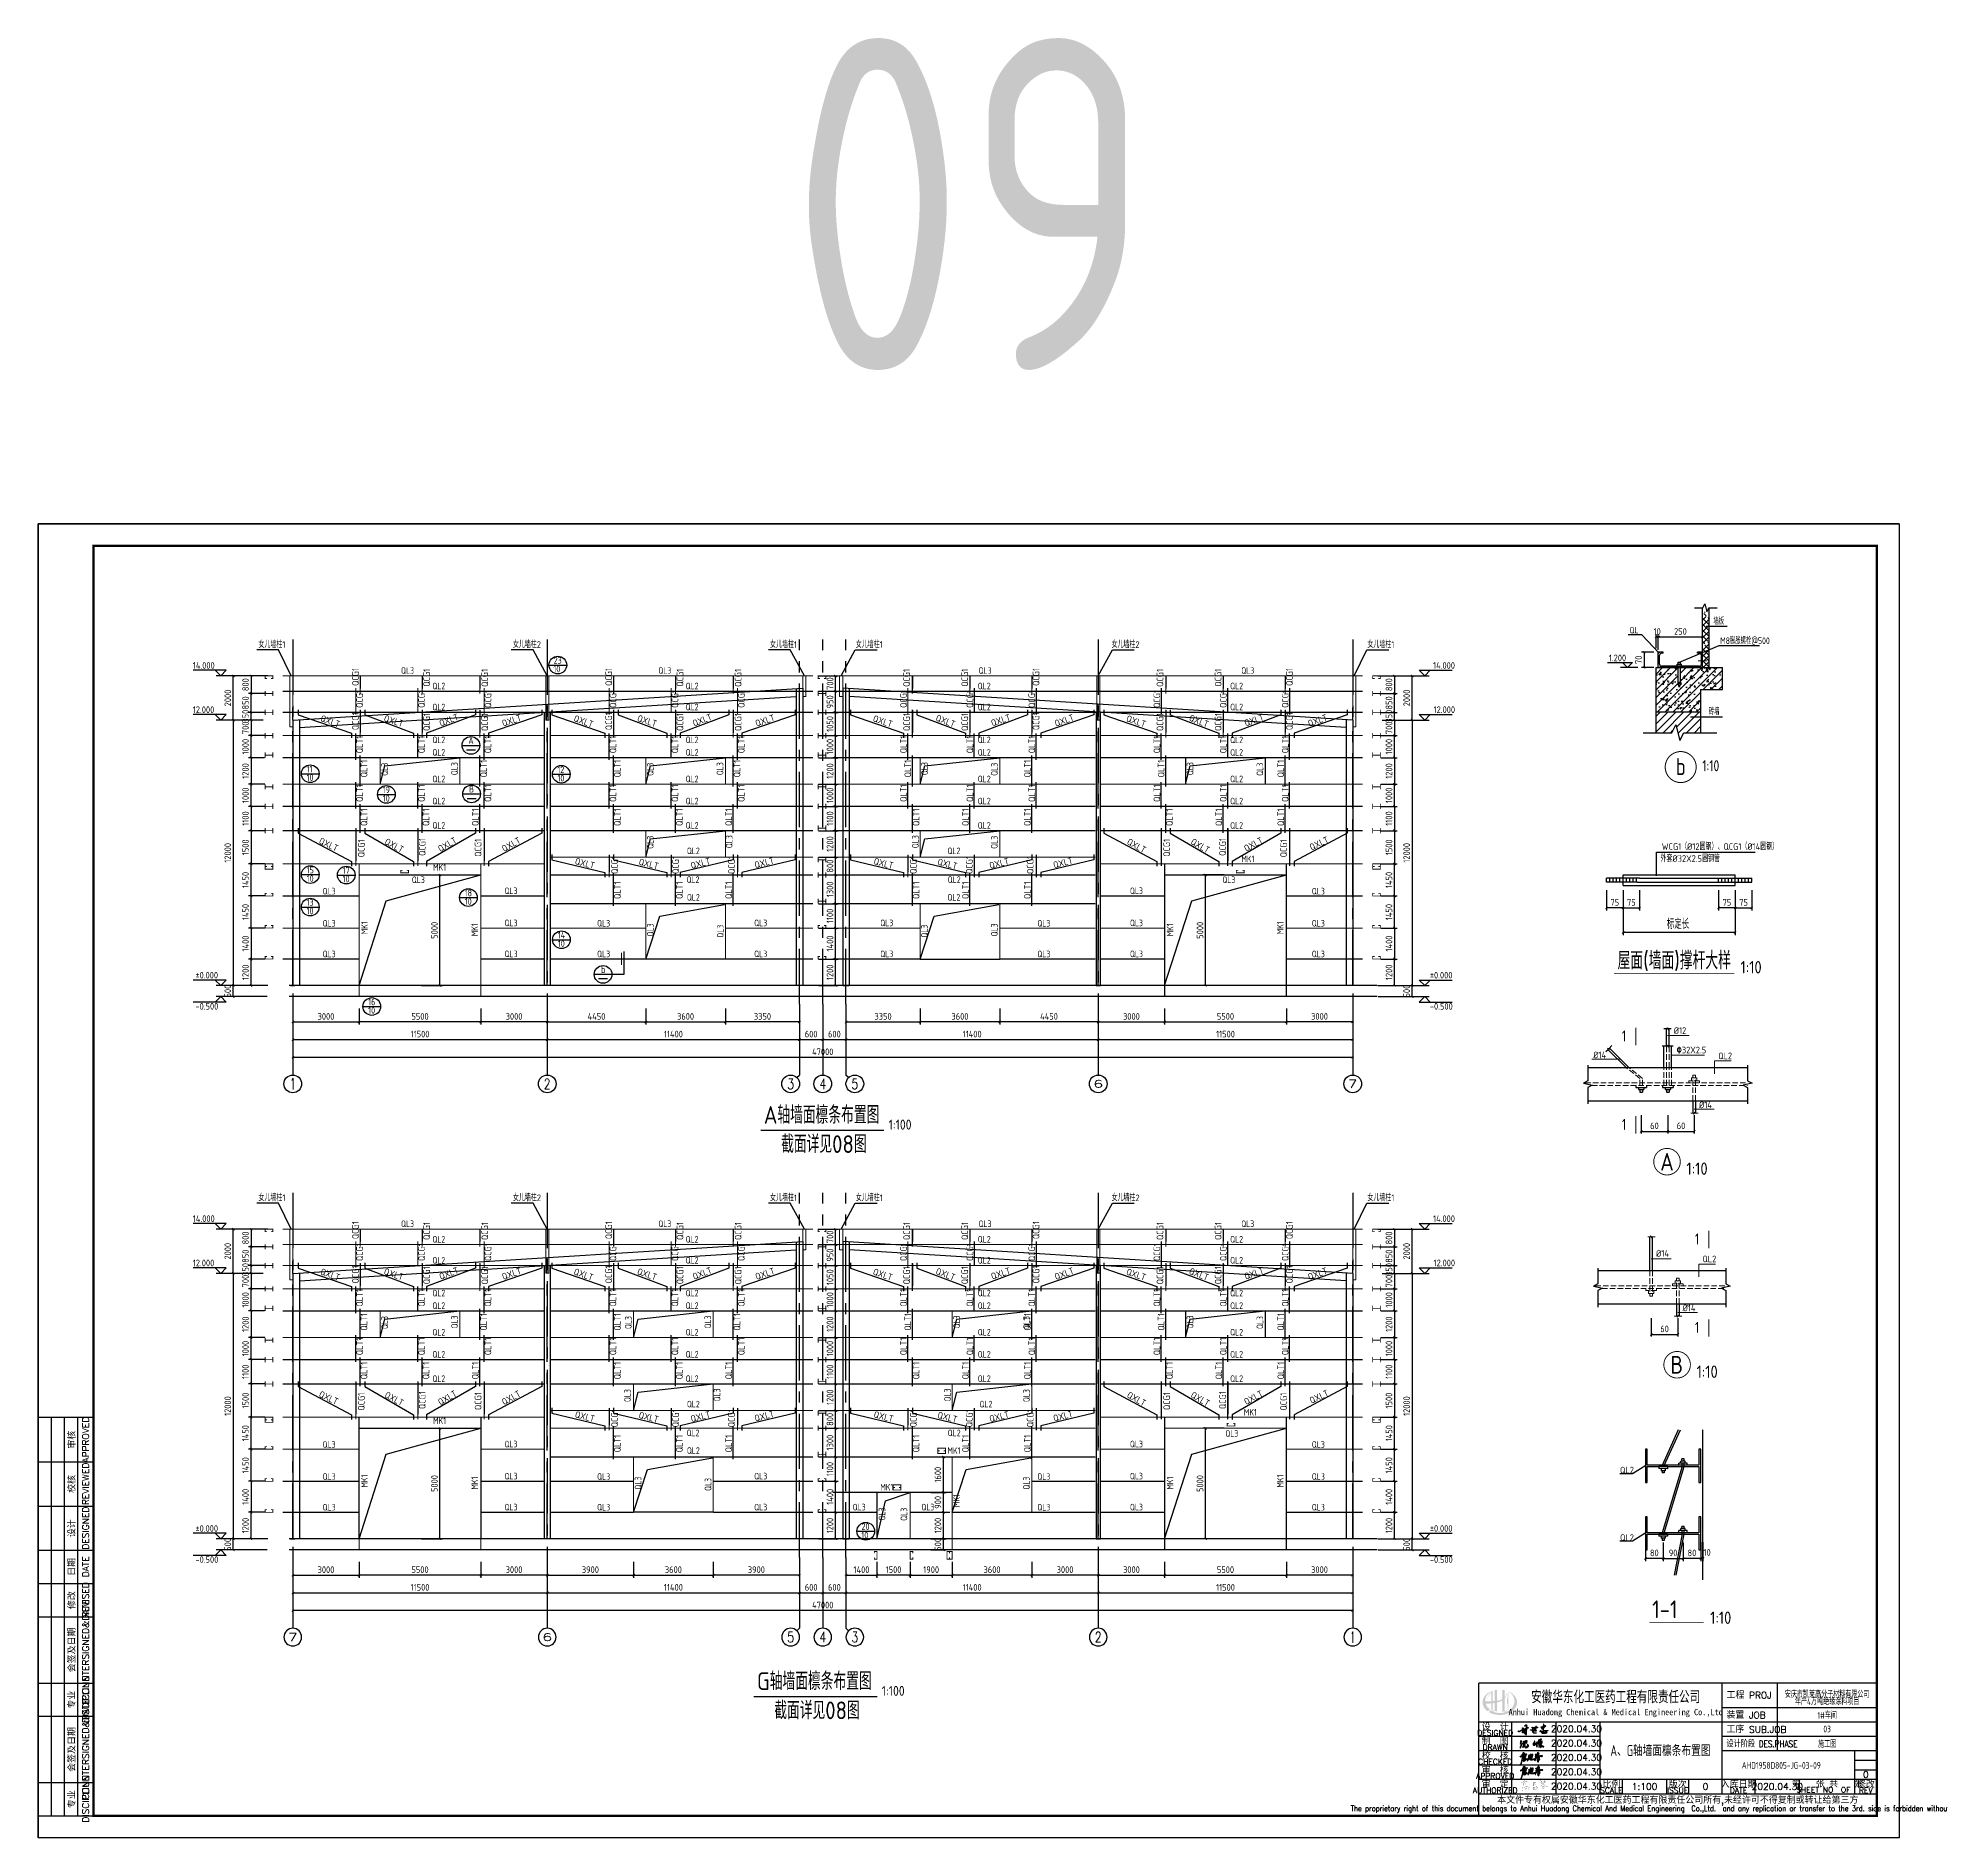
# Model space of a CAD drawing. Header units: millimetres. Extents: x 866309 to 879639, y 39442 to 44891.
# Drawn here: x 874148 to 875009, y 39449 to 40262 of the extents above; entities that cross this region are included whole.
import ezdxf
from ezdxf.enums import TextEntityAlignment as Align

# ---------------------------------------------------------------- set-up
doc = ezdxf.new("R2010")
doc.units = ezdxf.units.MM
doc.header["$LTSCALE"] = 1000
doc.header["$MEASUREMENT"] = 0
for name, pattern in [('2', [11.4, 9, -0.9, 0.6, -0.9]), ('CENTER', [2, 1.25, -0.25, 0.25, -0.25]), ('DASH', [0.35, 0.25, -0.1]), ('DOTE', [2.42, 2, -0.2, 0.02, -0.2])]:
    doc.linetypes.add(name, pattern=pattern)
for name, color, linetype, lineweight in [('1', 4, 'Continuous', 70), ('D3', 62, 'Continuous', 9), ('LZ', 64, 'Continuous', 9), ('数字', 3, 'Continuous', 9), ('零部件', 3, 'Continuous', 5)]:
    doc.layers.add(name, color=color, linetype=linetype, lineweight=lineweight)
for name, color, linetype in [('10', 7, 'Continuous'), ('1307', 7, 'Continuous'), ('1530', 253, 'Continuous'), ('1534', 7, 'Continuous'), ('AXIS', 3, 'Continuous'), ('AXIS_TEXT', 7, 'Continuous'), ('D1', 112, 'Continuous'), ('D2', 6, 'Continuous'), ('DIM', 7, 'Continuous'), ('DOTE', 1, 'DOTE'), ('FRAME', 4, 'Continuous'), ('HATCH', 8, 'Continuous'), ('M_Prof', 2, 'Continuous'), ('NUM', 7, 'Continuous'), ('PUB_DIM', 3, 'Continuous'), ('PUB_TEXT', 7, 'Continuous'), ('THIN', 7, 'Continuous'), ('WINDOW', 4, 'Continuous'), ('中文', 7, 'Continuous'), ('文字', 7, 'Continuous'), ('标注', 7, 'Continuous'), ('桩', 6, 'Continuous'), ('梁', 4, 'Continuous'), ('梁集中标注', 2, 'Continuous'), ('檩条', 34, 'Continuous'), ('独立基础', 2, 'Continuous'), ('索引符号标注', 253, 'Continuous'), ('轴线', 253, '2')]:
    doc.layers.add(name, color=color, linetype=linetype)
doc.styles.add('_TCH_AXIS', font='COMPLEX', dxfattribs={"bigfont": 'GBCBIG'})
doc.styles.add('COMPLEX', font='COMPLEX')
doc.styles.add('ECEC_TK', font='txt_l.shx', dxfattribs={"bigfont": 'hztxt_l.shx'})
doc.styles.add('ECEC_TQ', font='txt_l.shx', dxfattribs={"bigfont": 'hztxt_l.shx'})
doc.styles.add('ECEC_TQ_S', font='')
doc.styles.add('GBHZ', font='gbenor.shx', dxfattribs={"width": 0.9, "bigfont": 'gbcbig.shx'})
doc.styles.add('TS', font='tssdeng.shx', dxfattribs={"width": 0.8, "height": 2.5, "bigfont": 'tssdchn.shx'})
doc.styles.add('TSSD_REIN', font='tssdeng.shx', dxfattribs={"width": 0.7, "bigfont": 'tssdchn.shx'})
doc.styles.get('ECEC_TQ_S').set_extended_font_data('SimSun')
doc.dimstyles.new('100', dxfattribs={"dimscale": 0, "dimtxt": 3, "dimasz": 0.01, "dimexe": 1, "dimexo": 2, "dimgap": 1, "dimtad": 1, "dimdec": 0, "dimlfac": 100, "dimdsep": 46, "dimtxsty": 'GBHZ', "dimblk": 'JT', "dimcen": -2.5, "dimclrd": 7, "dimclre": 7, "dimclrt": 7, "dimadec": 0, "dimazin": 0, "dimtfac": 1, "dimtdec": 0, "dimtix": 1, "dimtmove": 2, "dimatfit": 3, "dimldrblk": 'JT', "dimfxl": 0, "dimtolj": 1, "dimlwd": -1, "dimlwe": -1, "dimarcsym": 0})
doc.dimstyles.new('Y10', dxfattribs={"dimscale": 0, "dimtxt": 3, "dimasz": 0.01, "dimexe": 1.2, "dimexo": 1, "dimgap": 1, "dimtad": 1, "dimdec": 0, "dimlfac": 10, "dimzin": 0, "dimdsep": 46, "dimtxsty": 'GBHZ', "dimblk1": 'DX', "dimblk2": 'DX', "dimsah": 1, "dimcen": 0.09, "dimdle": 1, "dimadec": 0, "dimazin": 0, "dimtfac": 1, "dimtdec": 0, "dimtix": 1, "dimtmove": 2, "dimatfit": 3, "dimldrblk": 'DX', "dimfxl": 0, "dimtolj": 1, "dimtzin": 0, "dimarcsym": 0})
doc.dimstyles.new('Y100', dxfattribs={"dimscale": 0, "dimtxt": 3, "dimasz": 0.01, "dimexe": 1.2, "dimexo": 2, "dimgap": 1, "dimtad": 1, "dimdec": 0, "dimlfac": 100, "dimzin": 0, "dimdsep": 46, "dimtxsty": 'GBHZ', "dimblk": 'DX', "dimcen": 0.09, "dimdle": 1, "dimclrd": 7, "dimclre": 7, "dimclrt": 7, "dimadec": 0, "dimazin": 0, "dimtfac": 1, "dimtdec": 0, "dimtix": 1, "dimtmove": 2, "dimatfit": 3, "dimldrblk": 'DX', "dimfxl": 0, "dimtolj": 1, "dimtzin": 0, "dimarcsym": 0})

msp = doc.modelspace()

# ---------------------------------------------------------------- texts
at = {"ltscale": 2, "style": 'GBHZ'}
for p in [(874532.608, 39768.752), (874529.509, 39512.816)]:
    msp.add_text('1:100', height=4.5, rotation=0.204441, dxfattribs=at).set_placement(p)
at = {"style": 'ECEC_TK'}
for s, p in [('APPROVED', (874169.721, 39628.627)), ('审核', (874163.221, 39628.627)), ('REVIEWED', (874169.721, 39608.627)), ('校核', (874163.221, 39608.627)), ('DESIGNED', (874169.721, 39588.627)), ('设计', (874163.221, 39588.627)), ('日期', (874163.221, 39571.127)), ('DATE', (874169.721, 39571.127)), ('REVISED', (874169.721, 39556.127)), ('修改', (874163.221, 39556.127)), ('COUNTERSIGNED&DATE', (874169.721, 39533.627)), ('会签及日期', (874163.221, 39533.627)), ('DISCIPLINE', (874169.721, 39511.127)), ('专业', (874163.221, 39511.127)), ('COUNTERSIGNED&DATE', (874169.721, 39488.627)), ('会签及日期', (874163.221, 39488.627)), ('DISCIPLINE', (874169.721, 39466.127)), ('专业', (874163.221, 39466.127))]:
    msp.add_text(s, height=3, rotation=90, dxfattribs=at).set_placement(p, align=Align.MIDDLE)
for s, height, style, width, p in [('安徽华东化工医药工程有限责任公司', 5, 'ECEC_TQ_S', 0.7, (874861.169, 39512.627)), ('Anhui Huadong Chemical & Medical Engineering Co.,Ltd', 2.8, 'ECEC_TQ_S', 0.85, (874861.169, 39505.127)), ('The proprietary right of this document belongs to Anhui Huadong Chemical And Medical Engineering  Co.,Ltd.  and any replication or transfer to the 3rd. side is forbidden without its permission. ', 2.5, 'ECEC_TQ', 0.72, (874889.221, 39461.627))]:
    msp.add_text(s, height=height, dxfattribs=dict(style=style, width=width)).set_placement(p, align=Align.MIDDLE)
at = {"style": 'ECEC_TQ'}
for s, p in [('工程 PROJ', (874911.221, 39511.627)), ('装置 JOB', (874911.221, 39502.627)), ('工序 SUB.JOB', (874911.221, 39496.127))]:
    msp.add_text(s, height=3, dxfattribs=at).set_placement(p)
for s, height, p in [('设  计', 3, (874806.721, 39499.127)), ('DESIGNED', 2.5, (874806.721, 39496.127)), ('制  图', 3, (874806.721, 39492.627)), ('CHECKED', 2.5, (874806.721, 39483.127)), ('DRAWN', 2.5, (874806.721, 39489.627)), ('校  核', 3, (874806.721, 39486.127)), ('APPROVED', 2.5, (874806.721, 39476.627)), ('审  核', 3, (874806.721, 39479.627)), ('审  定', 3, (874806.721, 39473.127)), ('比例', 3, (874859.221, 39473.127)), ('版次', 3, (874889.221, 39473.127)), ('入库日期', 3, (874916.721, 39473.127)), ('第   张 共   张', 3, (874956.721, 39473.377)), ('修改', 3, (874974.221, 39473.127)), ('AUTHORIZED', 2.5, (874806.721, 39470.127)), ('本文件专有权属安徽华东化工医药工程有限责任公司所有,未经许可不得复制或转让给第三方', 3, (874889.221, 39465.627)), ('SCALE', 2.5, (874859.221, 39470.127)), ('ISSUE', 2.5, (874889.221, 39470.127)), ('DATE', 2.5, (874916.721, 39470.127)), ('SHEET NO  OF  ', 2.5, (874956.721, 39470.377)), ('REV', 2.5, (874974.221, 39470.127))]:
    msp.add_text(s, height=height, dxfattribs=at).set_placement(p, align=Align.MIDDLE)
at = {"style": 'ECEC_TQ', "width": 0.8}
msp.add_text('设计阶段 DES.PHASE', height=3, dxfattribs=at).set_placement((874911.221, 39489.627))
at = {"style": 'ECEC_TQ'}
for tag, text, p in [('2020.04.30', ' ', (874843.465, 39497.955)), ('2020.04.30', ' ', (874843.465, 39491.455)), ('2020.04.30', ' ', (874843.465, 39484.955)), ('2020.04.30', ' ', (874843.465, 39478.455)), ('0', '0', (874974.221, 39477.294)), ('2020.04.30', ' ', (874843.465, 39471.955)), ('1:100', '1:100', (874874.221, 39471.877)), ('0', '0', (874901.721, 39471.877)), ('2020.04.30', ' ', (874934.221, 39471.877))]:
    msp.add_attdef(tag, text=text, height=3, dxfattribs=at).set_placement(p, align=Align.MIDDLE)
at = {"layer": '10', "style": 'GBHZ', "width": 0.9}
msp.add_text('b', height=7.7, dxfattribs=at).set_placement((874888.417, 39929.014))
at = {"layer": '1307', "style": 'GBHZ'}
for s, rotation, width, p in [('QCG1', 90, 0.9, (874293.112, 39969.328)), ('QCG1', 90, 0.9, (874325.311, 39968.969)), ('QCG1', 90, 0.9, (874351.601, 39968.894)), ('QCG1', 90, 0.9, (874407.612, 39969.328)), ('QCG1', 90, 0.9, (874439.811, 39968.969)), ('QCG1', 90, 0.9, (874466.101, 39968.894)), ('QCG1', 90, 0.9, (874542.222, 39968.894)), ('QCG1', 90, 0.9, (874568.512, 39968.969)), ('QCG1', 90, 0.9, (874600.711, 39969.328)), ('QCG1', 90, 0.9, (874656.722, 39968.894)), ('QCG1', 90, 0.9, (874683.012, 39968.969)), ('QCG1', 90, 0.9, (874715.211, 39969.328)), ('QCG1', 90, 0.9, (874295.01, 39959.394)), ('QCG1', 90, 0.9, (874323.01, 39959.394)), ('QCG1', 90, 0.9, (874353.01, 39959.394)), ('QCG1', 90, 0.9, (874409.51, 39959.394)), ('QCG1', 90, 0.9, (874437.51, 39959.394)), ('QCG1', 90, 0.9, (874467.51, 39959.394)), ('QCG1', 90, 0.9, (874540.812, 39959.394)), ('QCG1', 90, 0.9, (874570.812, 39959.394)), ('QCG1', 90, 0.9, (874598.812, 39959.394)), ('QCG1', 90, 0.9, (874655.312, 39959.394)), ('QCG1', 90, 0.9, (874685.312, 39959.394)), ('QCG1', 90, 0.9, (874713.312, 39959.394)), ('QXLT', 340.07762, 0.9, (874275.487, 39953.472)), ('QXLT', 341.418005, 0.9, (874304.187, 39953.493)), ('QXLT', 21.234847, 0.9, (874330.205, 39950.845)), ('QXLT', 18.652701, 0.9, (874358.446, 39950.841)), ('QXLT', 340.07762, 0.9, (874389.987, 39953.472)), ('QXLT', 341.418005, 0.9, (874418.687, 39953.493)), ('QXLT', 21.234847, 0.9, (874444.705, 39950.845)), ('QXLT', 18.652701, 0.9, (874472.946, 39950.841)), ('QXLT', 341.347299, 0.9, (874525.206, 39953.374)), ('QXLT', 338.765153, 0.9, (874553.569, 39953.713)), ('QXLT', 18.581995, 0.9, (874579.462, 39950.969)), ('QXLT', 19.92238, 0.9, (874608.223, 39950.773)), ('QXLT', 341.347299, 0.9, (874639.706, 39953.374)), ('QXLT', 338.765153, 0.9, (874668.069, 39953.713)), ('QXLT', 18.581995, 0.9, (874693.962, 39950.969)), ('QXLT', 19.92238, 0.9, (874722.723, 39950.773)), ('QCG1', 90, 0.9, (874293.112, 39949.328)), ('QCG1', 90, 0.9, (874325.311, 39948.969)), ('QCG1', 90, 0.9, (874351.601, 39948.894)), ('QCG1', 90, 0.9, (874407.612, 39949.328)), ('QCG1', 90, 0.9, (874439.811, 39948.969)), ('QCG1', 90, 0.9, (874466.101, 39948.894)), ('QCG1', 90, 0.9, (874542.222, 39948.894)), ('QCG1', 90, 0.9, (874568.512, 39948.969)), ('QCG1', 90, 0.9, (874600.711, 39949.328)), ('QCG1', 90, 0.9, (874656.722, 39948.894)), ('QCG1', 90, 0.9, (874683.012, 39948.969)), ('QCG1', 90, 0.9, (874715.211, 39949.328)), ('QLT1', 90, 0.9, (874295.01, 39938.895)), ('QLT1', 90, 0.9, (874323.01, 39938.895)), ('QLT1', 90, 0.9, (874353.01, 39938.895)), ('QLT1', 90, 0.9, (874409.51, 39938.895)), ('QLT1', 90, 0.9, (874437.51, 39938.895)), ('QLT1', 90, 0.9, (874467.51, 39938.895)), ('QLT1', 90, 0.9, (874540.812, 39938.895)), ('QLT1', 90, 0.9, (874570.812, 39938.895)), ('QLT1', 90, 0.9, (874598.812, 39938.895)), ('QLT1', 90, 0.9, (874655.312, 39938.895)), ('QLT1', 90, 0.9, (874685.312, 39938.895)), ('QLT1', 90, 0.9, (874713.312, 39938.895)), ('QLT1', 90, 0.9, (874297.01, 39927.994)), ('QL3', 90, 0.8, (874306.351, 39928.695)), ('QL3', 90, 0.8, (874337.878, 39928.989)), ('QLT1', 90, 0.9, (874351.072, 39927.994)), ('QLT1', 90, 0.9, (874411.51, 39927.994)), ('QL3', 90, 0.8, (874426.353, 39928.695)), ('QL3', 90, 0.8, (874457.88, 39928.989)), ('QLT1', 90, 0.9, (874465.572, 39927.994)), ('QLT1', 90, 0.9, (874542.751, 39927.994)), ('QL3', 90, 0.8, (874550.332, 39928.989)), ('QL3', 90, 0.8, (874581.859, 39928.695)), ('QLT1', 90, 0.9, (874596.812, 39927.994)), ('QLT1', 90, 0.9, (874657.251, 39927.994)), ('QL3', 90, 0.8, (874670.335, 39928.989)), ('QL3', 90, 0.8, (874701.861, 39928.695)), ('QLT1', 90, 0.9, (874711.312, 39927.994)), ('QLT1', 90, 0.9, (874295.01, 39916.895)), ('QLT1', 90, 0.9, (874323.01, 39916.895)), ('QLT1', 90, 0.9, (874353.01, 39916.895)), ('QLT1', 90, 0.9, (874409.51, 39916.895)), ('QLT1', 90, 0.9, (874437.51, 39916.895)), ('QLT1', 90, 0.9, (874467.51, 39916.895)), ('QLT1', 90, 0.9, (874540.812, 39916.895)), ('QLT1', 90, 0.9, (874570.812, 39916.895)), ('QLT1', 90, 0.9, (874598.812, 39916.895)), ('QLT1', 90, 0.9, (874655.312, 39916.895)), ('QLT1', 90, 0.9, (874685.312, 39916.895)), ('QLT1', 90, 0.9, (874713.312, 39916.895)), ('QLT1', 90, 0.9, (874297.01, 39905.993)), ('QLT1', 90, 0.9, (874325.01, 39905.993)), ('QLT1', 90, 0.9, (874347.312, 39905.993)), ('QLT1', 90, 0.9, (874411.51, 39905.993)), ('QLT1', 90, 0.9, (874439.51, 39905.993)), ('QLT1', 90, 0.9, (874461.812, 39905.993)), ('QLT1', 90, 0.9, (874546.51, 39905.993)), ('QLT1', 90, 0.9, (874568.812, 39905.993)), ('QLT1', 90, 0.9, (874596.812, 39905.993)), ('QLT1', 90, 0.9, (874661.01, 39905.993)), ('QLT1', 90, 0.9, (874683.312, 39905.993)), ('QLT1', 90, 0.9, (874711.312, 39905.993)), ('QXLT', 334.440722, 0.9, (874274.808, 39898.231)), ('QCG1', 90, 0.9, (874295.759, 39891.866)), ('QXLT', 331.766621, 0.9, (874304.482, 39898.014)), ('QCG1', 90, 0.9, (874323.311, 39892.499)), ('QXLT', 30.122795, 0.9, (874330.022, 39894.067)), ('QCG1', 90, 0.9, (874348.563, 39892.074)), ('QXLT', 29.238894, 0.9, (874358.803, 39894.122)), ('QL3', 90, 0.8, (874426.353, 39895.694)), ('QL3', 90, 0.8, (874462.041, 39895.988)), ('QL3', 90, 0.8, (874546.171, 39895.988)), ('QL3', 90, 0.8, (874581.859, 39895.694)), ('QXLT', 330.761106, 0.9, (874639.942, 39897.991)), ('QCG1', 90, 0.9, (874659.759, 39892.074)), ('QXLT', 329.877205, 0.9, (874668.783, 39898.041)), ('QCG1', 90, 0.9, (874685.012, 39892.499)), ('QXLT', 28.233379, 0.9, (874694.196, 39894.268)), ('QCG1', 90, 0.9, (874712.563, 39891.866)), ('QXLT', 25.559278, 0.9, (874723.702, 39894.814)), ('QXLT', 345.406174, 0.9, (874390.579, 39888.808)), ('QCG1', 90, 0.9, (874410.259, 39884.311)), ('QXLT', 345.699564, 0.9, (874419.425, 39888.52)), ('QCG1', 90, 0.9, (874437.811, 39884.311)), ('QXLT', 14.300436, 0.9, (874443.556, 39886.563)), ('QCG1', 90, 0.9, (874463.063, 39884.311)), ('QXLT', 14.593826, 0.9, (874472.412, 39886.813)), ('QXLT', 345.406174, 0.9, (874525.579, 39888.808)), ('QCG1', 90, 0.9, (874545.259, 39884.311)), ('QXLT', 345.699564, 0.9, (874554.425, 39888.52)), ('QCG1', 90, 0.9, (874570.512, 39884.311)), ('QXLT', 14.300436, 0.9, (874578.556, 39886.563)), ('QCG1', 90, 0.9, (874598.063, 39884.311)), ('QXLT', 14.593826, 0.9, (874607.412, 39886.813)), ('QLT1', 90, 0.9, (874411.51, 39872.993)), ('QLT1', 90, 0.9, (874439.51, 39872.993)), ('QLT1', 90, 0.9, (874461.812, 39872.993)), ('QLT1', 90, 0.9, (874546.51, 39872.993)), ('QLT1', 90, 0.9, (874568.812, 39872.993)), ('QLT1', 90, 0.9, (874596.812, 39872.993)), ('MK1', 90, 0.8, (874297.237, 39857.016)), ('MK1', 90, 0.8, (874711.086, 39857.016)), ('MK1', 90, 0.8, (874347.008, 39856.114)), ('QL3', 90, 0.8, (874426.36, 39856.114)), ('QL3', 90, 0.8, (874457.975, 39855.516)), ('QL3', 90, 0.8, (874550.237, 39855.516)), ('QL3', 90, 0.8, (874581.852, 39856.114)), ('MK1', 90, 0.8, (874661.314, 39856.114)), ('QCG1', 90, 0.9, (874293.112, 39719.265)), ('QCG1', 90, 0.9, (874325.311, 39718.906)), ('QCG1', 90, 0.9, (874351.601, 39718.831)), ('QCG1', 90, 0.9, (874407.612, 39719.265)), ('QCG1', 90, 0.9, (874439.811, 39718.906)), ('QCG1', 90, 0.9, (874466.101, 39718.831)), ('QCG1', 90, 0.9, (874542.222, 39718.831)), ('QCG1', 90, 0.9, (874568.512, 39718.906)), ('QCG1', 90, 0.9, (874600.711, 39719.265)), ('QCG1', 90, 0.9, (874656.722, 39718.831)), ('QCG1', 90, 0.9, (874683.012, 39718.906)), ('QCG1', 90, 0.9, (874715.211, 39719.265)), ('QCG1', 90, 0.9, (874295.01, 39709.331)), ('QCG1', 90, 0.9, (874323.01, 39709.331)), ('QCG1', 90, 0.9, (874353.01, 39709.331)), ('QCG1', 90, 0.9, (874409.51, 39709.331)), ('QCG1', 90, 0.9, (874437.51, 39709.331)), ('QCG1', 90, 0.9, (874467.51, 39709.331)), ('QCG1', 90, 0.9, (874540.812, 39709.331)), ('QCG1', 90, 0.9, (874570.812, 39709.331)), ('QCG1', 90, 0.9, (874598.812, 39709.331)), ('QCG1', 90, 0.9, (874655.312, 39709.331)), ('QCG1', 90, 0.9, (874685.312, 39709.331)), ('QCG1', 90, 0.9, (874713.312, 39709.331)), ('QXLT', 340.07762, 0.9, (874275.487, 39703.409)), ('QCG1', 90, 0.9, (874293.112, 39699.265)), ('QXLT', 341.418005, 0.9, (874304.187, 39703.43)), ('QCG1', 90, 0.9, (874325.311, 39698.906)), ('QXLT', 21.234847, 0.9, (874330.205, 39700.782)), ('QCG1', 90, 0.9, (874351.601, 39698.831)), ('QXLT', 18.652701, 0.9, (874358.446, 39700.778)), ('QXLT', 340.07762, 0.9, (874389.987, 39703.409)), ('QCG1', 90, 0.9, (874407.612, 39699.265)), ('QXLT', 341.418005, 0.9, (874418.687, 39703.43)), ('QCG1', 90, 0.9, (874439.811, 39698.906)), ('QXLT', 21.234847, 0.9, (874444.705, 39700.782)), ('QCG1', 90, 0.9, (874466.101, 39698.831)), ('QXLT', 18.652701, 0.9, (874472.946, 39700.778)), ('QXLT', 341.347299, 0.9, (874525.206, 39703.311)), ('QCG1', 90, 0.9, (874542.222, 39698.831)), ('QXLT', 338.765153, 0.9, (874553.569, 39703.651)), ('QCG1', 90, 0.9, (874568.512, 39698.906)), ('QXLT', 18.581995, 0.9, (874579.462, 39700.906)), ('QCG1', 90, 0.9, (874600.711, 39699.265)), ('QXLT', 19.92238, 0.9, (874608.223, 39700.711)), ('QXLT', 341.347299, 0.9, (874639.706, 39703.311)), ('QCG1', 90, 0.9, (874656.722, 39698.831)), ('QXLT', 338.765153, 0.9, (874668.069, 39703.651)), ('QCG1', 90, 0.9, (874683.012, 39698.906)), ('QXLT', 18.581995, 0.9, (874693.962, 39700.906)), ('QCG1', 90, 0.9, (874715.211, 39699.265)), ('QXLT', 19.92238, 0.9, (874722.723, 39700.711)), ('QLT1', 90, 0.9, (874295.01, 39688.832)), ('QLT1', 90, 0.9, (874323.01, 39688.832)), ('QLT1', 90, 0.9, (874353.01, 39688.832)), ('QLT1', 90, 0.9, (874409.51, 39688.832)), ('QLT1', 90, 0.9, (874437.51, 39688.832)), ('QLT1', 90, 0.9, (874467.51, 39688.832)), ('QLT1', 90, 0.9, (874540.812, 39688.832)), ('QLT1', 90, 0.9, (874570.812, 39688.832)), ('QLT1', 90, 0.9, (874598.812, 39688.832)), ('QLT1', 90, 0.9, (874655.312, 39688.832)), ('QLT1', 90, 0.9, (874685.312, 39688.832)), ('QLT1', 90, 0.9, (874713.312, 39688.832)), ('QLT1', 90, 0.9, (874297.01, 39677.931)), ('QL3', 90, 0.8, (874306.351, 39678.632)), ('QL3', 90, 0.8, (874337.878, 39678.926)), ('QLT1', 90, 0.9, (874351.072, 39677.931)), ('QLT1', 90, 0.9, (874411.51, 39677.931)), ('QL3', 90, 0.8, (874416.449, 39678.632)), ('QL3', 90, 0.8, (874452.38, 39678.926)), ('QLT1', 90, 0.9, (874465.572, 39677.931)), ('QLT1', 90, 0.9, (874542.751, 39677.931)), ('QL3', 90, 0.8, (874564.832, 39678.926)), ('QL3', 90, 0.8, (874596.359, 39678.632)), ('QLT1', 90, 0.9, (874596.812, 39677.931)), ('QLT1', 90, 0.9, (874657.251, 39677.931)), ('QL3', 90, 0.8, (874670.335, 39678.926)), ('QL3', 90, 0.8, (874701.861, 39678.632)), ('QLT1', 90, 0.9, (874711.312, 39677.931)), ('QLT1', 90, 0.9, (874295.01, 39666.832)), ('QLT1', 90, 0.9, (874323.01, 39666.832)), ('QLT1', 90, 0.9, (874353.01, 39666.832)), ('QLT1', 90, 0.9, (874409.51, 39666.832)), ('QLT1', 90, 0.9, (874437.51, 39666.832)), ('QLT1', 90, 0.9, (874467.51, 39666.832)), ('QLT1', 90, 0.9, (874540.812, 39666.832)), ('QLT1', 90, 0.9, (874570.812, 39666.832)), ('QLT1', 90, 0.9, (874598.812, 39666.832)), ('QLT1', 90, 0.9, (874655.312, 39666.832)), ('QLT1', 90, 0.9, (874685.312, 39666.832)), ('QLT1', 90, 0.9, (874713.312, 39666.832)), ('QLT1', 90, 0.9, (874297.01, 39655.93)), ('QLT1', 90, 0.9, (874325.01, 39655.93)), ('QLT1', 90, 0.9, (874347.312, 39655.93)), ('QLT1', 90, 0.9, (874411.51, 39655.93)), ('QLT1', 90, 0.9, (874439.51, 39655.93)), ('QLT1', 90, 0.9, (874461.812, 39655.93)), ('QLT1', 90, 0.9, (874546.51, 39655.93)), ('QLT1', 90, 0.9, (874568.812, 39655.93)), ('QLT1', 90, 0.9, (874596.812, 39655.93)), ('QLT1', 90, 0.9, (874661.01, 39655.93)), ('QLT1', 90, 0.9, (874683.312, 39655.93)), ('QLT1', 90, 0.9, (874711.312, 39655.93)), ('QXLT', 334.440722, 0.9, (874274.808, 39648.169)), ('QCG1', 90, 0.9, (874295.759, 39641.803)), ('QXLT', 331.766621, 0.9, (874304.482, 39647.951)), ('QCG1', 90, 0.9, (874323.311, 39642.436)), ('QXLT', 30.122795, 0.9, (874330.022, 39644.004)), ('QCG1', 90, 0.9, (874348.563, 39642.011)), ('QXLT', 29.238894, 0.9, (874358.803, 39644.059)), ('QL3', 90, 0.8, (874416.063, 39645.631)), ('QL3', 90, 0.8, (874456.541, 39645.925)), ('QL3', 90, 0.8, (874560.671, 39645.925)), ('QL3', 90, 0.8, (874596.359, 39645.631)), ('QXLT', 330.761106, 0.9, (874639.942, 39647.928)), ('QCG1', 90, 0.9, (874659.759, 39642.011)), ('QXLT', 329.877205, 0.9, (874668.783, 39647.979)), ('QCG1', 90, 0.9, (874685.012, 39642.436)), ('QXLT', 28.233379, 0.9, (874694.196, 39644.205)), ('QCG1', 90, 0.9, (874712.563, 39641.803)), ('QXLT', 25.559278, 0.9, (874723.702, 39644.752)), ('QXLT', 345.406174, 0.9, (874390.579, 39638.745)), ('QCG1', 90, 0.9, (874410.259, 39634.248)), ('QXLT', 345.699564, 0.9, (874419.425, 39638.457)), ('QCG1', 90, 0.9, (874437.811, 39634.248)), ('QXLT', 14.300436, 0.9, (874443.556, 39636.5)), ('QCG1', 90, 0.9, (874463.063, 39634.248)), ('QXLT', 14.593826, 0.9, (874472.412, 39636.75)), ('QXLT', 345.406174, 0.9, (874525.579, 39638.745)), ('QCG1', 90, 0.9, (874545.259, 39634.248)), ('QXLT', 345.699564, 0.9, (874554.425, 39638.457)), ('QCG1', 90, 0.9, (874570.512, 39634.248)), ('QXLT', 14.300436, 0.9, (874578.556, 39636.5)), ('QCG1', 90, 0.9, (874598.063, 39634.248)), ('QXLT', 14.593826, 0.9, (874607.412, 39636.75)), ('QLT1', 90, 0.9, (874411.51, 39622.93)), ('QLT1', 90, 0.9, (874439.51, 39622.93)), ('QLT1', 90, 0.9, (874461.812, 39622.93)), ('QLT1', 90, 0.9, (874546.51, 39622.93)), ('QLT1', 90, 0.9, (874568.812, 39622.93)), ('QLT1', 90, 0.9, (874596.812, 39622.93)), ('MK1', 90, 0.8, (874297.237, 39606.953)), ('MK1', 90, 0.8, (874347.008, 39606.051)), ('QL3', 90, 0.8, (874420.86, 39606.051)), ('QL3', 90, 0.8, (874452.475, 39605.453)), ('QL3', 90, 0.8, (874596.352, 39606.051)), ('MK1', 90, 0.8, (874661.314, 39606.051)), ('MK1', 90, 0.8, (874711.086, 39606.953)), ('QL3', 90, 0.8, (874531.097, 39592.119)), ('QL3', 90, 0.8, (874541, 39591.965)), ('MK1', 90, 0.8, (874564.737, 39598.117))]:
    msp.add_text(s, height=3, rotation=rotation, dxfattribs=dict(at, width=width)).set_placement(p)
at = {"layer": '1307', "style": 'GBHZ', "width": 0.8}
for s, p in [('QL3', (874312.247, 39974.777)), ('QL3', (874428.523, 39974.777)), ('QL3', (874573.231, 39974.777)), ('QL3', (874691.948, 39974.777)), ('QL2', (874326.408, 39967.768)), ('QL2', (874440.873, 39967.768)), ('QL2', (874572.9, 39967.768)), ('QL2', (874686.952, 39967.768)), ('QL2', (874326.408, 39958.267)), ('QL2', (874440.873, 39958.267)), ('QL2', (874572.9, 39958.267)), ('QL2', (874686.952, 39958.267)), ('QL2', (874326.408, 39943.441)), ('QL2', (874326.408, 39937.769)), ('QL2', (874440.873, 39943.441)), ('QL2', (874440.873, 39937.769)), ('QL2', (874572.9, 39943.441)), ('QL2', (874572.9, 39937.769)), ('QL2', (874686.952, 39943.441)), ('QL2', (874686.952, 39937.769)), ('QL2', (874326.408, 39925.769)), ('QL2', (874440.873, 39925.769)), ('QL2', (874572.9, 39925.769)), ('QL2', (874686.952, 39925.769)), ('QL2', (874326.408, 39915.767)), ('QL2', (874440.873, 39915.767)), ('QL2', (874572.9, 39915.767)), ('QL2', (874686.952, 39915.767)), ('QL2', (874326.408, 39904.767)), ('QL2', (874440.873, 39904.767)), ('QL2', (874572.9, 39904.767)), ('QL2', (874686.952, 39904.767)), ('QL2', (874441.438, 39893.269)), ('QL2', (874559.183, 39893.269)), ('MK1', (874326.702, 39885.76)), ('MK1', (874692.011, 39889.624)), ('QL3', (874317.128, 39880.193)), ('QL2', (874441.31, 39880.262)), ('QL2', (874559.311, 39880.262)), ('QL3', (874683.405, 39880.193)), ('QL3', (874276.814, 39875.042)), ('QL3', (874359.003, 39875.209)), ('QL2', (874441.438, 39872.269)), ('QL2', (874559.183, 39872.269)), ('QL3', (874641.657, 39875.209)), ('QL3', (874723.846, 39875.042)), ('QL3', (874276.814, 39860.542)), ('QL3', (874359.003, 39860.709)), ('QL3', (874400.872, 39860.542)), ('QL3', (874471.844, 39860.709)), ('QL3', (874528.817, 39860.709)), ('QL3', (874599.788, 39860.542)), ('QL3', (874641.657, 39860.709)), ('QL3', (874723.846, 39860.542)), ('QL3', (874276.814, 39846.675)), ('QL3', (874359.003, 39846.709)), ('QL3', (874400.872, 39846.675)), ('QL3', (874471.844, 39846.709)), ('QL3', (874528.817, 39846.709)), ('QL3', (874599.788, 39846.675)), ('QL3', (874641.657, 39846.709)), ('QL3', (874723.846, 39846.675)), ('QL3', (874312.247, 39724.715)), ('QL3', (874428.523, 39724.715)), ('QL3', (874573.231, 39724.715)), ('QL3', (874691.948, 39724.715)), ('QL2', (874326.408, 39717.706)), ('QL2', (874440.873, 39717.706)), ('QL2', (874572.9, 39717.706)), ('QL2', (874686.952, 39717.706)), ('QL2', (874326.408, 39708.205)), ('QL2', (874440.873, 39708.205)), ('QL2', (874572.9, 39708.205)), ('QL2', (874686.952, 39708.205)), ('QL2', (874326.408, 39693.378)), ('QL2', (874326.408, 39687.706)), ('QL2', (874440.873, 39693.378)), ('QL2', (874440.873, 39687.706)), ('QL2', (874572.9, 39693.378)), ('QL2', (874572.9, 39687.706)), ('QL2', (874686.952, 39693.378)), ('QL2', (874686.952, 39687.706)), ('QL2', (874326.408, 39675.706)), ('QL2', (874440.873, 39675.706)), ('QL2', (874572.9, 39675.706)), ('QL2', (874686.952, 39675.706)), ('QL2', (874326.408, 39665.705)), ('QL2', (874440.873, 39665.705)), ('QL2', (874572.9, 39665.705)), ('QL2', (874686.952, 39665.705)), ('QL2', (874326.408, 39654.705)), ('QL2', (874440.873, 39654.705)), ('QL2', (874572.9, 39654.705)), ('QL2', (874686.952, 39654.705)), ('MK1', (874326.702, 39635.697)), ('QL2', (874441.438, 39643.206)), ('QL2', (874573.683, 39643.206)), ('MK1', (874693.107, 39639.519)), ('QL2', (874441.31, 39630.199)), ('QL2', (874559.311, 39630.199)), ('QL3', (874684.761, 39629.936)), ('QL3', (874276.814, 39624.979)), ('QL3', (874359.003, 39625.146)), ('QL2', (874441.438, 39622.206)), ('MK1', (874559.183, 39622.206)), ('QL3', (874641.657, 39625.146)), ('QL3', (874723.846, 39624.979)), ('QL3', (874276.814, 39610.479)), ('QL3', (874359.003, 39610.646)), ('QL3', (874400.872, 39610.479)), ('QL3', (874471.844, 39610.646)), ('QL3', (874599.788, 39610.479)), ('QL3', (874641.657, 39610.646)), ('QL3', (874723.846, 39610.479)), ('MK1', (874528.817, 39605.646)), ('QL3', (874276.814, 39596.612)), ('QL3', (874359.003, 39596.646)), ('QL3', (874400.872, 39596.612)), ('QL3', (874471.844, 39596.646)), ('QL3', (874516.353, 39596.646)), ('QL3', (874547.393, 39596.646)), ('QL3', (874599.788, 39596.612)), ('QL3', (874641.657, 39596.646)), ('QL3', (874723.846, 39596.612))]:
    msp.add_text(s, height=3, dxfattribs=at).set_placement(p)
at = {"layer": '1534', "style": 'GBHZ', "width": 0.9}
for s, p in [('女儿墙柱1', (874247.809, 39986.511)), ('女儿墙柱2', (874362.809, 39986.511)), ('女儿墙柱1', (874479.009, 39986.511)), ('女儿墙柱1', (874517.767, 39986.511)), ('女儿墙柱2', (874633.343, 39986.511)), ('女儿墙柱1', (874748.967, 39986.511)), ('14.000', (874218.141, 39977.072)), ('14.000', (874778.633, 39977.072)), ('12.000', (874218.141, 39957.072)), ('12.000', (874778.873, 39957.072)), ('%%P0.000', (874219.341, 39837.072)), ('%%P0.000', (874777.193, 39837.072)), ('-0.500', (874219.341, 39823.005)), ('-0.500', (874777.193, 39823.005)), ('女儿墙柱1', (874247.809, 39736.448)), ('女儿墙柱2', (874362.809, 39736.448)), ('女儿墙柱1', (874479.009, 39736.448)), ('女儿墙柱1', (874517.767, 39736.448)), ('女儿墙柱2', (874633.343, 39736.448)), ('女儿墙柱1', (874748.967, 39736.448)), ('14.000', (874218.141, 39727.009)), ('14.000', (874778.633, 39727.009)), ('12.000', (874218.141, 39707.009)), ('12.000', (874778.873, 39707.009)), ('%%P0.000', (874219.341, 39587.009)), ('%%P0.000', (874777.193, 39587.009)), ('-0.500', (874219.341, 39572.942)), ('-0.500', (874777.193, 39572.942))]:
    msp.add_text(s, height=3, dxfattribs=at).set_placement(p)
at = {"layer": 'AXIS', "style": 'TSSD_REIN', "width": 0.7}
for s, p in [('安庆市凯莱高分子材料有限公司', (874956.721, 39513.903)), ('年产4万吨绝缘涂料项目', (874956.721, 39510.673)), ('1#车间', (874956.721, 39504.377)), ('施工图', (874956.721, 39491.377)), ('03', (874956.721, 39497.877)), ('AHD1958D805-JG-03-09', (874935.998, 39481.42))]:
    msp.add_text(s, height=3, dxfattribs=at).set_placement(p, align=Align.MIDDLE)
at = {"layer": 'D1', "style": 'GBHZ', "width": 0.9}
msp.add_text('1.200', height=3, dxfattribs=at).set_placement((874858.066, 39980.447))
at = {"layer": 'dim', "linetype": 'ByBlock', "style": 'GBHZ', "width": 0.75}
msp.add_text('标定长', height=4.5, dxfattribs=at).set_placement((874884.262, 39859.473))
at = {"layer": 'NUM', "style": 'GBHZ'}
for s, p in [('A轴墙面檩条布置图', (874476.198, 39771.441)), ('截面详见08图', (874484.026, 39758.222)), ('G轴墙面檩条布置图', (874473.099, 39515.505)), ('截面详见08图', (874480.927, 39502.286))]:
    msp.add_text(s, height=8, dxfattribs=at).set_placement(p)
at = {"layer": 'PUB_DIM', "style": 'GBHZ', "width": 0.9}
for p in [(874863.978, 39808.608, -4.357), (874863.978, 39768.639, -4.357), (874896.981, 39716.835, -4.357), (874896.981, 39676.865, -4.357)]:
    msp.add_text('1', height=5, dxfattribs=at).set_placement(p)
at = {"layer": 'PUB_TEXT', "style": 'TS', "width": 0.7}
msp.add_text('A、G轴墙面檩条布置图', height=5, dxfattribs=at).set_placement((874881.386, 39488.381), align=Align.MIDDLE)
at = {"layer": '中文', "style": 'GBHZ', "width": 0.9}
msp.add_text('1:10', height=5, dxfattribs=at).set_placement((874900.279, 39930.745, -0.009))
at = {"layer": '数字', "style": 'GBHZ', "width": 0.9}
for s, p in [('WCG1（%%C12圆钢）、QCG1（%%C14圆钢）', (874881.996, 39895.212)), ('外套%%C32X2.5圆钢管', (874881.416, 39889.796)), ('%%C12', (874887.443, 39812.034, 1.667)), ('%%C14', (874851.021, 39801.016, 1.667)), ('%%13032X2.5', (874888.765, 39803.242, 1.667)), ('QL2', (874907.496, 39800.591, -4.357)), ('%%C14', (874898.849, 39778.449, 1.667)), ('%%C14', (874879.415, 39711.311, 1.667)), ('QL2', (874900.398, 39708.817, -4.357)), ('%%C14', (874891.415, 39686.675, 1.667)), ('QL2', (874863.157, 39613.391, -1.667)), ('QL2', (874863.157, 39582.895, -1.667))]:
    msp.add_text(s, height=3, dxfattribs=at).set_placement(p)
at = {"layer": '文字', "color": 6, "style": 'GBHZ'}
for s, height, p in [('屋面(墙面)撑杆大样', 8, (874862.047, 39841.213)), ('1:10', 5.6, (874917.552, 39839.374)), ('A', 8, (874881.282, 39750.238, 1.667)), ('1:10', 5.6, (874893.133, 39748.319, 1.658)), ('B', 8, (874885.849, 39658.464, 1.667)), ('1:10', 5.6, (874897.7, 39656.545, 1.658)), ('1-1', 8, (874877.65, 39547.967)), ('1:10', 5.6, (874903.824, 39545.346))]:
    msp.add_text(s, height=height, dxfattribs=at).set_placement(p)
at = {"layer": '梁集中标注', "style": 'GBHZ', "width": 0.9}
msp.add_text('09', height=150, dxfattribs=at).set_placement((874488.314, 40112.127))
at = {"layer": '索引符号标注', "style": 'GBHZ'}
for s, p in [('23', (874381.212, 39979.342)), ('10', (874381.106, 39975.482)), ('A', (874342.683, 39943.083)), ('11', (874269.551, 39930.188)), ('12', (874382.916, 39929.94)), ('10', (874269.575, 39926.358)), ('19', (874303.975, 39920.847)), ('B', (874342.969, 39921.151)), ('10', (874382.94, 39926.11)), ('10', (874304, 39917.017)), ('15', (874269.589, 39884.59)), ('17', (874285.842, 39884.413)), ('10', (874269.613, 39880.76)), ('10', (874285.867, 39880.583)), ('13', (874269.551, 39869.937)), ('18', (874341.027, 39874.221)), ('10', (874341.052, 39870.391)), ('10', (874269.575, 39866.107)), ('14', (874383.096, 39855.176)), ('10', (874383.121, 39851.346)), ('b', (874402.659, 39839.557)), ('16', (874297.379, 39824.986)), ('10', (874297.404, 39821.156)), ('10', (874520.257, 39583.956)), ('20', (874520.364, 39587.816))]:
    msp.add_text(s, height=3, dxfattribs=at).set_placement(p)
at = {"layer": '轴线', "color": 61, "linetype": 'ByBlock', "style": 'GBHZ', "width": 0.8}
for s, p in [('墙板', (874905.339, 39997.06)), ('QL', (874867.436, 39993.029)), ('M8膨胀螺栓@500', (874908.405, 39988.226)), ('砖墙', (874903.228, 39956.152))]:
    msp.add_text(s, height=3, dxfattribs=at).set_placement(p)

# ---------------------------------------------------------------- blocks, each defined once
blk = doc.blocks.new('DX')
at = {"color": 0, "linetype": 'ByBlock', "const_width": 40}
blk.add_lwpolyline([(-54, -51), (46, 49)], dxfattribs=at)
blk = doc.blocks.new('*D14')
at = {"layer": 'Defpoints', "color": 0, "transparency": 16777216}
for p in [(874319.44, 39883.87), (874329.85, 39883.87), (874319.44, 39833.87)]:
    blk.add_point(p, dxfattribs=at)
at = {"layer": '标注', "color": 7, "lineweight": -2, "transparency": 16777216}
for p, q in [((874321.44, 39883.87), (874331.05, 39883.87)), ((874329.85, 39833.88), (874329.85, 39883.86)), ((874321.44, 39833.87), (874331.05, 39833.87))]:
    blk.add_line(p, q, dxfattribs=at)
at = {"layer": '标注', "color": 7, "lineweight": -2, "transparency": 16777216, "xscale": 0.01, "yscale": 0.01, "zscale": 0.01}
for p, rotation in [((874329.85, 39883.87), 90), ((874329.85, 39833.87), 270)]:
    blk.add_blockref('DX', p, dxfattribs=dict(at, rotation=rotation))
at = {"layer": '标注', "color": 7, "transparency": 16777216, "insert": (874327.35, 39858.87), "char_height": 3, "attachment_point": 5, "rotation": 90, "style": 'GBHZ'}
blk.add_mtext('\\A1;5000', dxfattribs=at)
blk = doc.blocks.new('*D298')
at = {"layer": 'Defpoints', "color": 0, "linetype": 'ByBlock', "transparency": 16777216}
for p in [(874864.5, 39875.78), (874915.19, 39878), (874864.5, 39857.92)]:
    blk.add_point(p, dxfattribs=at)
at = {"layer": 'dim', "color": 0, "linetype": 'ByBlock', "lineweight": -2, "transparency": 16777216}
for p, q in [((874864.5, 39874.78), (874864.5, 39856.72)), ((874915.19, 39877), (874915.19, 39856.72)), ((874915.18, 39857.92), (874864.51, 39857.92))]:
    blk.add_line(p, q, dxfattribs=at)
at = {"layer": 'dim', "color": 0, "linetype": 'ByBlock', "lineweight": -2, "transparency": 16777216, "xscale": 0.01, "yscale": 0.01, "zscale": 0.01, "rotation": 180}
blk.add_blockref('DX', (874864.5, 39857.92), dxfattribs=at)
at = {"layer": 'dim', "color": 0, "linetype": 'ByBlock', "lineweight": -2, "transparency": 16777216, "xscale": 0.01, "yscale": 0.01, "zscale": 0.01}
blk.add_blockref('DX', (874915.19, 39857.92), dxfattribs=at)
blk = doc.blocks.new('*D299')
at = {"layer": 'Defpoints', "color": 0, "linetype": 'ByBlock', "transparency": 16777216}
for p in [(874864.5, 39878), (874872, 39878), (874872, 39868.98)]:
    blk.add_point(p, dxfattribs=at)
at = {"layer": 'dim', "color": 0, "linetype": 'ByBlock', "lineweight": -2, "transparency": 16777216}
for p, q in [((874864.5, 39877), (874864.5, 39867.78)), ((874872, 39877), (874872, 39867.78)), ((874864.51, 39868.98), (874871.99, 39868.98))]:
    blk.add_line(p, q, dxfattribs=at)
at = {"layer": 'dim', "color": 0, "linetype": 'ByBlock', "lineweight": -2, "transparency": 16777216, "xscale": 0.01, "yscale": 0.01, "zscale": 0.01, "rotation": 180}
blk.add_blockref('DX', (874864.5, 39868.98), dxfattribs=at)
at = {"layer": 'dim', "color": 0, "linetype": 'ByBlock', "lineweight": -2, "transparency": 16777216, "xscale": 0.01, "yscale": 0.01, "zscale": 0.01}
blk.add_blockref('DX', (874872, 39868.98), dxfattribs=at)
at = {"layer": 'dim', "color": 0, "linetype": 'ByBlock', "transparency": 16777216, "insert": (874868.25, 39871.48), "char_height": 3, "attachment_point": 5, "style": 'GBHZ'}
blk.add_mtext('\\A1;75', dxfattribs=at)
blk = doc.blocks.new('*D300')
at = {"layer": 'Defpoints', "color": 0, "linetype": 'ByBlock', "transparency": 16777216}
for p in [(874857, 39878), (874864.5, 39878), (874857, 39868.98)]:
    blk.add_point(p, dxfattribs=at)
at = {"layer": 'dim', "color": 0, "linetype": 'ByBlock', "lineweight": -2, "transparency": 16777216}
for p, q in [((874857, 39877), (874857, 39867.78)), ((874864.5, 39877), (874864.5, 39867.78)), ((874864.49, 39868.98), (874857.01, 39868.98))]:
    blk.add_line(p, q, dxfattribs=at)
at = {"layer": 'dim', "color": 0, "linetype": 'ByBlock', "lineweight": -2, "transparency": 16777216, "xscale": 0.01, "yscale": 0.01, "zscale": 0.01, "rotation": 180}
blk.add_blockref('DX', (874857, 39868.98), dxfattribs=at)
at = {"layer": 'dim', "color": 0, "linetype": 'ByBlock', "lineweight": -2, "transparency": 16777216, "xscale": 0.01, "yscale": 0.01, "zscale": 0.01}
blk.add_blockref('DX', (874864.5, 39868.98), dxfattribs=at)
at = {"layer": 'dim', "color": 0, "linetype": 'ByBlock', "transparency": 16777216, "insert": (874860.75, 39871.48), "char_height": 3, "attachment_point": 5, "style": 'GBHZ'}
blk.add_mtext('\\A1;75', dxfattribs=at)
blk = doc.blocks.new('*D301')
at = {"layer": 'Defpoints', "color": 0, "linetype": 'ByBlock', "transparency": 16777216}
for p in [(874907.69, 39878), (874915.19, 39878), (874907.69, 39868.98)]:
    blk.add_point(p, dxfattribs=at)
at = {"layer": 'dim', "color": 0, "linetype": 'ByBlock', "lineweight": -2, "transparency": 16777216}
for p, q in [((874907.69, 39877), (874907.69, 39867.78)), ((874915.19, 39877), (874915.19, 39867.78)), ((874915.18, 39868.98), (874907.7, 39868.98))]:
    blk.add_line(p, q, dxfattribs=at)
at = {"layer": 'dim', "color": 0, "linetype": 'ByBlock', "lineweight": -2, "transparency": 16777216, "xscale": 0.01, "yscale": 0.01, "zscale": 0.01, "rotation": 180}
blk.add_blockref('DX', (874907.69, 39868.98), dxfattribs=at)
at = {"layer": 'dim', "color": 0, "linetype": 'ByBlock', "lineweight": -2, "transparency": 16777216, "xscale": 0.01, "yscale": 0.01, "zscale": 0.01}
blk.add_blockref('DX', (874915.19, 39868.98), dxfattribs=at)
at = {"layer": 'dim', "color": 0, "linetype": 'ByBlock', "transparency": 16777216, "insert": (874911.44, 39871.48), "char_height": 3, "attachment_point": 5, "style": 'GBHZ'}
blk.add_mtext('\\A1;75', dxfattribs=at)
blk = doc.blocks.new('*D302')
at = {"layer": 'Defpoints', "color": 0, "linetype": 'ByBlock', "transparency": 16777216}
for p in [(874915.19, 39878), (874922.69, 39878), (874922.69, 39868.98)]:
    blk.add_point(p, dxfattribs=at)
at = {"layer": 'dim', "color": 0, "linetype": 'ByBlock', "lineweight": -2, "transparency": 16777216}
for p, q in [((874915.19, 39877), (874915.19, 39867.78)), ((874922.69, 39877), (874922.69, 39867.78)), ((874915.2, 39868.98), (874922.68, 39868.98))]:
    blk.add_line(p, q, dxfattribs=at)
at = {"layer": 'dim', "color": 0, "linetype": 'ByBlock', "lineweight": -2, "transparency": 16777216, "xscale": 0.01, "yscale": 0.01, "zscale": 0.01, "rotation": 180}
blk.add_blockref('DX', (874915.19, 39868.98), dxfattribs=at)
at = {"layer": 'dim', "color": 0, "linetype": 'ByBlock', "lineweight": -2, "transparency": 16777216, "xscale": 0.01, "yscale": 0.01, "zscale": 0.01}
blk.add_blockref('DX', (874922.69, 39868.98), dxfattribs=at)
at = {"layer": 'dim', "color": 0, "linetype": 'ByBlock', "transparency": 16777216, "insert": (874918.94, 39871.48), "char_height": 3, "attachment_point": 5, "style": 'GBHZ'}
blk.add_mtext('\\A1;75', dxfattribs=at)
blk = doc.blocks.new('A$C744C32FA')
at = {"const_width": 30}
for points in [[(-2326, 582), (-2064, 692), (-1816, 796), (-1490, 848), (-1270, 844)], [(-1936, 1093), (-1737, 1077), (-1648, 1041), (-1810, 905)], [(-1731, 663), (-1881, 583), (-1870, 98)], [(-1827, 396), (-1624, 407), (-1683, 178), (-1785, 172)], [(-164, 18), (-164, 609), (181, 609), (259, 574), (264, 359)], [(-164, 314), (-7, 353), (104, 403)], [(-134, 116), (-29, 188), (93, 237), (170, 221), (209, 331), (264, 359)], [(942, 898), (1107, 926), (1169, 977), (1294, 1000)], [(948, 580), (1073, 676), (1203, 739), (1357, 744), (1391, 773)], [(1507, 561), (1490, 391), (1400, 274), (1309, 157), (1214, 34), (1126, -80), (1076, -119)], [(1096, 313), (1232, 433), (1357, 563), (1402, 586)], [(1192, 881), (1164, 478), (1155, 349)], [(1369, -2), (1421, -24), (1477, -51)], [(1510, 451), (1603, 321), (1697, 211), (1854, 88), (1967, -1), (2044, -62), (2137, -96), (2323, -163), (2364, -162), (2404, -149), (2384, -156)], [(1530, 654), (1647, 720), (1785, 749), (1891, 785), (2007, 796)], [(1541, 978), (1734, 989), (1818, 1000), (1872, 989)], [(1603, 465), (1698, 528), (1794, 557), (1966, 568), (2003, 590)], [(1706, 987), (1698, 528)], [(-2108, -913), (-2158, -364), (-1863, -238), (-1491, -154), (-1069, -179), (-858, -255), (-909, -331), (-1198, -765)], [(-1677, -676), (-1677, -347)], [(-1677, -415), (-1452, -396), (-1441, -504), (-1677, -676)], [(-238, -177), (-238, -696)], [(-193, -327), (-59, -250), (154, -178), (450, -162), (558, -210), (534, -366), (450, -489), (346, -609)], [(-47, -485), (45, -414), (178, -350), (322, -338)], [(-3, -681), (142, -597), (326, -529), (398, -549)], [(1332, -239), (1431, -185), (1526, -163), (1671, -155), (1722, -174), (1703, -260), (1445, -564)]]:
    blk.add_lwpolyline(points, dxfattribs=at)
blk = doc.blocks.new('ZYC')
h = blk.add_hatch()
h.set_pattern_fill('ANSI31', color=256, scale=0.01, style=0)
h.paths.add_polyline_path([(0.191716, 0.193383), (0.190548, 0.202253), (0.193921, 0.209), (0.201718, 0.213388), (0.217472, 0.22272), (0.225169, 0.22774), (0.240061, 0.238394), (0.258667, 0.248519), (0.268004, 0.25352), (0.28674, 0.263401), (0.294628, 0.264902), (0.298717, 0.265243), (0.306745, 0.265068), (0.308789, 0.264548), (0.309735, 0.261709), (0.308412, 0.260067), (0.297475, 0.244701), (0.290436, 0.237662), (0.27507, 0.226725), (0.252355, 0.212968), (0.241647, 0.204333), (0.223391, 0.185047), (0.223622, 0.181464), (0.224421, 0.179466), (0.226725, 0.176712), (0.25062, 0.191577), (0.262092, 0.200013), (0.283406, 0.218389), (0.297409, 0.232393), (0.304411, 0.239395), (0.318415, 0.253398), (0.320906, 0.2583), (0.321641, 0.261237), (0.321749, 0.266735), (0.319516, 0.270611), (0.318508, 0.272625), (0.316748, 0.276738), (0.301969, 0.277631), (0.294072, 0.276555), (0.280072, 0.271736), (0.264068, 0.263734), (0.256066, 0.259733), (0.240061, 0.251731), (0.233868, 0.248283), (0.230965, 0.245742), (0.226725, 0.240061), (0.214987, 0.236586), (0.209117, 0.233284), (0.200051, 0.225058), (0.192716, 0.217722), (0.189048, 0.214055), (0.181713, 0.20672), (0.175712, 0.20672), (0.172711, 0.20672), (0.166709, 0.20672), (0.172241, 0.193666), (0.177845, 0.187261), (0.190049, 0.180046), (0.195383, 0.177379), (0.198051, 0.176045), (0.203385, 0.173378), (0.207386, 0.173378), (0.209387, 0.173378), (0.213388, 0.173378), (0.213388, 0.177379), (0.213388, 0.179379), (0.213388, 0.18338), (0.203895, 0.184399), (0.19865, 0.18682)], flags=17)
h.paths.add_polyline_path([(0.260067, 0.325083), (0.264264, 0.330433), (0.265218, 0.335201), (0.263401, 0.341754), (0.273403, 0.351757), (0.278405, 0.356758), (0.288407, 0.366761), (0.291736, 0.3701), (0.290871, 0.376157), (0.28674, 0.37843), (0.278712, 0.378605), (0.274623, 0.378265), (0.266735, 0.376763), (0.252423, 0.368751), (0.245056, 0.365067), (0.230059, 0.358425), (0.229248, 0.364334), (0.231514, 0.368865), (0.236727, 0.371762), (0.24131, 0.378456), (0.242225, 0.383948), (0.240061, 0.391767), (0.237394, 0.394434), (0.23606, 0.395768), (0.233393, 0.398435), (0.230812, 0.400649), (0.226589, 0.399804), (0.225058, 0.396768), (0.223796, 0.391416), (0.22476, 0.38756), (0.228392, 0.383431), (0.228282, 0.380033), (0.227931, 0.378275), (0.226725, 0.375096), (0.210128, 0.354559), (0.200583, 0.345014), (0.180046, 0.328417), (0.176798, 0.323736), (0.172234, 0.322025), (0.166709, 0.323416), (0.178469, 0.342442), (0.183551, 0.352606), (0.191716, 0.373429), (0.201873, 0.398707), (0.206875, 0.411378), (0.216722, 0.436778), (0.22205, 0.441004), (0.226849, 0.441964), (0.233393, 0.440113), (0.248453, 0.432139), (0.25582, 0.427786), (0.270069, 0.41844), (0.272101, 0.414456), (0.275664, 0.412674), (0.280072, 0.413439), (0.283545, 0.409176), (0.284465, 0.405498), (0.283406, 0.400102), (0.280739, 0.400102), (0.279405, 0.400102), (0.276738, 0.400102), (0.276738, 0.396101), (0.276738, 0.394101), (0.276738, 0.3901), (0.28136, 0.388617), (0.285266, 0.389733), (0.288407, 0.393434), (0.294513, 0.396574), (0.297302, 0.401595), (0.296743, 0.408438), (0.288829, 0.417849), (0.283914, 0.422062), (0.273403, 0.428443), (0.271371, 0.432428), (0.267808, 0.434209), (0.263401, 0.433444), (0.255242, 0.439075), (0.251443, 0.442528), (0.245063, 0.450115), (0.250169, 0.45385), (0.253741, 0.455041), (0.260067, 0.455117), (0.278071, 0.461118), (0.287073, 0.464119), (0.305078, 0.47012), (0.307079, 0.469454), (0.308079, 0.46912), (0.310079, 0.468453), (0.308047, 0.464468), (0.304484, 0.462687), (0.300077, 0.463452), (0.298029, 0.461617), (0.297467, 0.459366), (0.29841, 0.456784), (0.29992, 0.453737), (0.30418, 0.452885), (0.306745, 0.455117), (0.317554, 0.46467), (0.323777, 0.468819), (0.336753, 0.475122), (0.340537, 0.478163), (0.341693, 0.48221), (0.340087, 0.486791), (0.336555, 0.489096), (0.331527, 0.48742), (0.330085, 0.483457), (0.321138, 0.480474), (0.316169, 0.479764), (0.306745, 0.480123), (0.280007, 0.473028), (0.266668, 0.46936), (0.240061, 0.461785), (0.207415, 0.451644), (0.191305, 0.445603), (0.160041, 0.431777), (0.160041, 0.434445), (0.160041, 0.435778), (0.160041, 0.438446), (0.175951, 0.452059), (0.184342, 0.458436), (0.201718, 0.47012), (0.208786, 0.474159), (0.212013, 0.478769), (0.213388, 0.486791), (0.216455, 0.489686), (0.2192, 0.490602), (0.223391, 0.490125), (0.229399, 0.500791), (0.2324, 0.506125), (0.238394, 0.516799), (0.240292, 0.524601), (0.23989, 0.529424), (0.236727, 0.536804), (0.23122, 0.540793), (0.226675, 0.541702), (0.220056, 0.540138), (0.210721, 0.53547), (0.206053, 0.533136), (0.196717, 0.528469), (0.198138, 0.538459), (0.198805, 0.543461), (0.200051, 0.553475), (0.196461, 0.554633), (0.193383, 0.556809), (0.184756, 0.554008), (0.180368, 0.550816), (0.175045, 0.543472), (0.17106, 0.54144), (0.169278, 0.537877), (0.170044, 0.53347), (0.172586, 0.532424), (0.174961, 0.533017), (0.176712, 0.535137), (0.179281, 0.539518), (0.183438, 0.541299), (0.188382, 0.540138), (0.181593, 0.526145), (0.177529, 0.519371), (0.168376, 0.506796), (0.153706, 0.492126), (0.146371, 0.484791), (0.1317, 0.47012), (0.128502, 0.463222), (0.125929, 0.459914), (0.120031, 0.455117), (0.119718, 0.451241), (0.121465, 0.448329), (0.125032, 0.446781), (0.14237, 0.464119), (0.151039, 0.472788), (0.168376, 0.490125), (0.176855, 0.50538), (0.184361, 0.512491), (0.200051, 0.520133), (0.209619, 0.525556), (0.215731, 0.527084), (0.226725, 0.526802), (0.227399, 0.518581), (0.226187, 0.513733), (0.221723, 0.506796), (0.205052, 0.490125), (0.196717, 0.48179), (0.180046, 0.465119), (0.164681, 0.45382), (0.157012, 0.448152), (0.141703, 0.436778), (0.125543, 0.421827), (0.116221, 0.415266), (0.096691, 0.405104), (0.075353, 0.394434), (0.064683, 0.3891), (0.043344, 0.37843), (0.039561, 0.375389), (0.038404, 0.371342), (0.04001, 0.366761), (0.044025, 0.366183), (0.046402, 0.366579), (0.050013, 0.368428), (0.072366, 0.379063), (0.083391, 0.384742), (0.105027, 0.396768), (0.108068, 0.400552), (0.112115, 0.401708), (0.116697, 0.400102), (0.119301, 0.403486), (0.121159, 0.404972), (0.125032, 0.406771), (0.129622, 0.401536), (0.130984, 0.396997), (0.130033, 0.3901), (0.132416, 0.389778), (0.133821, 0.388841), (0.135035, 0.386766), (0.137361, 0.391613), (0.137763, 0.394832), (0.136702, 0.400102), (0.139084, 0.400424), (0.14049, 0.401361), (0.141703, 0.403437), (0.142311, 0.400158), (0.143727, 0.39827), (0.146704, 0.396768), (0.146704, 0.383431), (0.146704, 0.376763), (0.146704, 0.363426), (0.140696, 0.341072), (0.138346, 0.329655), (0.135035, 0.306745), (0.132367, 0.293408), (0.131034, 0.28674), (0.128366, 0.273403), (0.127033, 0.268069), (0.126366, 0.265401), (0.125032, 0.260067), (0.122365, 0.24673), (0.121031, 0.240061), (0.118364, 0.226725), (0.11356, 0.208243), (0.111552, 0.198873), (0.108361, 0.180046), (0.102725, 0.164542), (0.100682, 0.156368), (0.098359, 0.140036), (0.09169, 0.113362), (0.088356, 0.100026), (0.081688, 0.073352), (0.078954, 0.060999), (0.07691, 0.054867), (0.071685, 0.043344), (0.0677, 0.041312), (0.065919, 0.037749), (0.066684, 0.033342), (0.064309, 0.030053), (0.059994, 0.029334), (0.056681, 0.031675), (0.055039, 0.032998), (0.0522, 0.032051), (0.05168, 0.030008), (0.050619, 0.024737), (0.051021, 0.021518), (0.053347, 0.016671), (0.058015, 0.016671), (0.060349, 0.016671), (0.065017, 0.016671), (0.072748, 0.023017), (0.076093, 0.027477), (0.08002, 0.036676), (0.096852, 0.082021), (0.10329, 0.105741), (0.111695, 0.153373), (0.123489, 0.195437), (0.128188, 0.21692), (0.135035, 0.260067), (0.139151, 0.267954), (0.14028, 0.272845), (0.140036, 0.281739), (0.142036, 0.283739), (0.143037, 0.28474), (0.145037, 0.28674), (0.143542, 0.294629), (0.143202, 0.298717), (0.14337, 0.306745), (0.145753, 0.307067), (0.147158, 0.308004), (0.148371, 0.310079), (0.151852, 0.30332), (0.152939, 0.299332), (0.153373, 0.291741), (0.1596, 0.295381), (0.16241, 0.299597), (0.163375, 0.306745), (0.166043, 0.306745), (0.167376, 0.306745), (0.170044, 0.306745), (0.175842, 0.313591), (0.179298, 0.316701), (0.186714, 0.321749), (0.209947, 0.339025), (0.223075, 0.346279), (0.250064, 0.356758), (0.256309, 0.362147), (0.262023, 0.363575), (0.270069, 0.361759), (0.258066, 0.349756), (0.252065, 0.343755), (0.240061, 0.331752), (0.221278, 0.318573), (0.211941, 0.311904), (0.193383, 0.29841), (0.19135, 0.294425), (0.187788, 0.292643), (0.18338, 0.293408), (0.182047, 0.288074), (0.18138, 0.285406), (0.180046, 0.280072), (0.184714, 0.280072), (0.187048, 0.280072), (0.191716, 0.280072), (0.206195, 0.295761), (0.214909, 0.302731), (0.233393, 0.313414), (0.233393, 0.310079), (0.233393, 0.308412), (0.233393, 0.305078), (0.218728, 0.293893), (0.212196, 0.286272), (0.203385, 0.270069), (0.200631, 0.267765), (0.198634, 0.266966), (0.19505, 0.266735), (0.189666, 0.263481), (0.18728, 0.259664), (0.186714, 0.253398), (0.189781, 0.250503), (0.192527, 0.249588), (0.196717, 0.250064), (0.210088, 0.262029), (0.216756, 0.268031), (0.230059, 0.280072), (0.233393, 0.280072), (0.233393, 0.283406), (0.241741, 0.284611), (0.245996, 0.286029), (0.253398, 0.290074), (0.253398, 0.288741), (0.253398, 0.28674), (0.260067, 0.28674), (0.263401, 0.28674), (0.263401, 0.289407), (0.263401, 0.290741), (0.263401, 0.293408), (0.268765, 0.293057), (0.27265, 0.295276), (0.27507, 0.300077), (0.276013, 0.302659), (0.275451, 0.30491), (0.273403, 0.306745), (0.262225, 0.306789), (0.255894, 0.30481), (0.24673, 0.29841), (0.245088, 0.297087), (0.242248, 0.298033), (0.241729, 0.300077), (0.247981, 0.31079), (0.251728, 0.3159)])
h.paths.add_polyline_path([(0.172311, 0.351862), (0.151706, 0.320082), (0.148813, 0.335949), (0.149997, 0.345425), (0.156707, 0.360092), (0.156707, 0.372762), (0.156707, 0.379097), (0.156707, 0.391767), (0.151817, 0.400719), (0.150635, 0.406629), (0.151706, 0.416773), (0.165234, 0.42378), (0.172311, 0.426813), (0.186714, 0.431777), (0.191949, 0.436367), (0.196489, 0.437729), (0.203385, 0.436778), (0.200919, 0.423723), (0.198862, 0.417208), (0.193383, 0.405104), (0.180884, 0.369351)], flags=16)
h = blk.add_hatch()
h.set_pattern_fill('ANSI31', color=256, scale=0.01, style=0)
h.paths.add_polyline_path([(0.43011, 0.364093), (0.43011, 0.382765), (0.43011, 0.420108), (0.42674, 0.42542), (0.425073, 0.428087), (0.421775, 0.433444), (0.420561, 0.431369), (0.419156, 0.430432), (0.416773, 0.43011), (0.418678, 0.415427), (0.419679, 0.408091), (0.421775, 0.393434), (0.419006, 0.369579), (0.418668, 0.357391), (0.420108, 0.333419), (0.41744, 0.328084), (0.416107, 0.325417), (0.413439, 0.320082), (0.414054, 0.309347), (0.413343, 0.303662), (0.410105, 0.293408), (0.399991, 0.290918), (0.394373, 0.286237), (0.3901, 0.276738), (0.380676, 0.253935), (0.376645, 0.242177), (0.370095, 0.218389), (0.370095, 0.208387), (0.370095, 0.203385), (0.370095, 0.193383), (0.375842, 0.191199), (0.380817, 0.192305), (0.385099, 0.196717), (0.391767, 0.210054), (0.395101, 0.216722), (0.40177, 0.230059), (0.408931, 0.250792), (0.412599, 0.261129), (0.420108, 0.281739), (0.437767, 0.278859), (0.447218, 0.274133), (0.460118, 0.261734), (0.478724, 0.251609), (0.48806, 0.246608), (0.506796, 0.236727), (0.514554, 0.239101), (0.520234, 0.238155), (0.526802, 0.233393), (0.553475, 0.233393), (0.566812, 0.233393), (0.593485, 0.233393), (0.62211, 0.240615), (0.63627, 0.245335), (0.663503, 0.256732), (0.667504, 0.258733), (0.669505, 0.259733), (0.673506, 0.261734), (0.673506, 0.265068), (0.673506, 0.266735), (0.673506, 0.270069), (0.65194, 0.26343), (0.641248, 0.259755), (0.620159, 0.251731), (0.606822, 0.249064), (0.600154, 0.24773), (0.586817, 0.245063), (0.583483, 0.244396), (0.581816, 0.244062), (0.578481, 0.243396), (0.555142, 0.243396), (0.543472, 0.243396), (0.520133, 0.243396), (0.507672, 0.251585), (0.500819, 0.255011), (0.486791, 0.260067), (0.482384, 0.259302), (0.478821, 0.261083), (0.476789, 0.265068), (0.468212, 0.269419), (0.464099, 0.272162), (0.456784, 0.278405), (0.44933, 0.281676), (0.445738, 0.284191), (0.440113, 0.290074), (0.434588, 0.288683), (0.430024, 0.290394), (0.426776, 0.295076), (0.421963, 0.300651), (0.42138, 0.307062), (0.425109, 0.313414), (0.425389, 0.319104), (0.426579, 0.322279), (0.43011, 0.32675)])
h.paths.add_polyline_path([(0.403437, 0.278405), (0.406483, 0.276895), (0.407335, 0.272635), (0.405104, 0.270069), (0.400789, 0.261552), (0.399657, 0.256267), (0.400102, 0.24673), (0.39271, 0.233425), (0.389042, 0.226756), (0.381764, 0.213388), (0.381342, 0.220741), (0.38169, 0.224569), (0.383431, 0.231726), (0.387336, 0.251661), (0.391694, 0.261829)], flags=16)
h.paths.add_polyline_path([(0.588484, 0.380097), (0.597359, 0.395706), (0.599993, 0.405487), (0.600154, 0.423442), (0.602821, 0.427443), (0.604155, 0.429443), (0.606822, 0.433444), (0.609698, 0.450594), (0.610376, 0.459401), (0.610156, 0.476789), (0.598944, 0.481275), (0.592073, 0.482039), (0.580149, 0.480123), (0.570106, 0.473686), (0.564651, 0.470958), (0.553475, 0.466786), (0.532919, 0.449159), (0.522205, 0.440789), (0.500128, 0.425109), (0.49688, 0.420428), (0.492316, 0.418716), (0.486791, 0.420108), (0.491278, 0.43132), (0.492041, 0.438191), (0.490125, 0.450115), (0.494812, 0.458618), (0.496281, 0.463759), (0.496794, 0.473455), (0.499861, 0.47635), (0.502606, 0.477265), (0.506796, 0.476789), (0.506796, 0.471454), (0.506796, 0.468787), (0.506796, 0.463452), (0.509464, 0.463452), (0.510797, 0.463452), (0.513465, 0.463452), (0.515512, 0.465287), (0.516075, 0.467538), (0.515132, 0.47012), (0.510092, 0.473944), (0.508393, 0.479041), (0.510131, 0.485124), (0.507303, 0.490115), (0.504099, 0.492404), (0.498461, 0.49346), (0.488222, 0.480646), (0.484231, 0.472663), (0.480123, 0.456784), (0.480123, 0.446114), (0.480123, 0.44078), (0.480123, 0.43011), (0.479456, 0.426109), (0.479123, 0.424109), (0.478456, 0.420108), (0.476455, 0.408104), (0.475455, 0.402103), (0.473455, 0.3901), (0.476237, 0.379607), (0.477248, 0.374214), (0.478456, 0.363426), (0.481123, 0.342088), (0.482457, 0.331418), (0.485124, 0.310079), (0.485298, 0.298264), (0.487209, 0.291767), (0.49346, 0.281739), (0.496025, 0.279507), (0.500285, 0.280359), (0.501795, 0.283406), (0.503893, 0.285053), (0.503893, 0.288427), (0.501795, 0.290074), (0.499128, 0.306078), (0.497794, 0.31408), (0.495127, 0.330085), (0.489921, 0.35095), (0.488548, 0.361927), (0.488458, 0.383431), (0.486111, 0.392492), (0.486514, 0.398136), (0.490125, 0.406771), (0.501156, 0.411552), (0.506476, 0.415099), (0.515132, 0.423442), (0.518173, 0.427226), (0.52222, 0.428382), (0.526802, 0.426776), (0.528325, 0.424212), (0.526432, 0.420426), (0.523467, 0.420108), (0.523467, 0.406771), (0.526802, 0.406771), (0.526802, 0.410105), (0.528135, 0.410105), (0.528802, 0.410105), (0.530136, 0.410105), (0.530136, 0.3901), (0.530136, 0.380097), (0.530136, 0.360092), (0.528293, 0.359691), (0.5264, 0.361584), (0.526802, 0.363426), (0.523467, 0.363426), (0.523467, 0.336753), (0.528881, 0.328693), (0.530475, 0.323117), (0.530136, 0.313414), (0.528802, 0.313414), (0.526802, 0.313414), (0.526802, 0.283406), (0.526802, 0.270069), (0.524959, 0.270471), (0.523066, 0.268578), (0.523467, 0.266735), (0.520133, 0.266735), (0.520133, 0.253398), (0.522801, 0.253398), (0.524134, 0.253398), (0.526802, 0.253398), (0.525278, 0.250835), (0.527171, 0.247049), (0.530136, 0.24673), (0.530136, 0.249397), (0.530136, 0.250731), (0.530136, 0.253398), (0.532803, 0.253398), (0.534137, 0.253398), (0.536804, 0.253398), (0.536804, 0.283406), (0.536804, 0.303411), (0.543701, 0.304362), (0.54824, 0.303), (0.553475, 0.29841), (0.555117, 0.297087), (0.557957, 0.298033), (0.558476, 0.300077), (0.574642, 0.330198), (0.580858, 0.346774)])
h.paths.add_polyline_path([(0.540138, 0.37943), (0.540138, 0.400769), (0.540138, 0.443447), (0.544251, 0.445207), (0.546265, 0.446215), (0.550141, 0.448448), (0.558596, 0.455637), (0.56343, 0.458745), (0.57348, 0.463452), (0.582783, 0.469318), (0.589185, 0.470919), (0.600154, 0.47012), (0.600154, 0.462118), (0.600154, 0.458117), (0.600154, 0.450115), (0.591126, 0.428275), (0.587717, 0.416684), (0.583483, 0.393434), (0.583483, 0.395435), (0.583483, 0.396435), (0.583483, 0.398435), (0.582816, 0.396435), (0.582482, 0.395435), (0.581816, 0.393434), (0.576481, 0.37743), (0.573814, 0.369428), (0.568479, 0.353424), (0.563693, 0.335475), (0.560283, 0.326609), (0.551808, 0.310079), (0.549387, 0.31488), (0.545503, 0.317099), (0.540138, 0.316748), (0.541325, 0.320626), (0.540852, 0.323466), (0.538471, 0.32675), (0.535708, 0.32972), (0.536562, 0.33484), (0.540138, 0.336753)], flags=16)
h.paths.add_polyline_path([(0.526802, 0.393434), (0.520133, 0.393434), (0.520133, 0.383431), (0.518799, 0.383431), (0.518133, 0.383431), (0.516799, 0.383431), (0.515643, 0.375402), (0.516436, 0.370647), (0.520133, 0.363426), (0.523467, 0.363426), (0.523467, 0.366761), (0.524801, 0.366761), (0.525468, 0.366761), (0.526802, 0.366761)], flags=17)
h.paths.add_polyline_path([(0.526802, 0.406771), (0.523467, 0.406771), (0.523467, 0.410105), (0.520133, 0.410105), (0.518021, 0.403641), (0.517335, 0.400213), (0.516799, 0.393434), (0.526802, 0.393434)], flags=17)
h.paths.add_polyline_path([(0.520133, 0.273403), (0.517168, 0.273722), (0.515275, 0.277508), (0.516799, 0.280072), (0.515322, 0.280274), (0.514189, 0.279708), (0.513465, 0.278405), (0.509053, 0.274123), (0.507947, 0.269148), (0.510131, 0.263401), (0.5139, 0.263267), (0.516665, 0.260502), (0.516799, 0.256732), (0.520133, 0.256732)], flags=17)
h = blk.add_hatch()
h.set_pattern_fill('ANSI31', color=256, scale=0.01, style=0)
h.paths.add_polyline_path([(0.871345, 0.42887), (0.877014, 0.441542), (0.888561, 0.466786), (0.887043, 0.470041), (0.883569, 0.471431), (0.880225, 0.47012), (0.880225, 0.474121), (0.880225, 0.476122), (0.880225, 0.480123), (0.876842, 0.482728), (0.875355, 0.484586), (0.873557, 0.488458), (0.879788, 0.497952), (0.883563, 0.502415), (0.891895, 0.510131), (0.894109, 0.512712), (0.893264, 0.516935), (0.890228, 0.518466), (0.882117, 0.518604), (0.877851, 0.517893), (0.870223, 0.515132), (0.864821, 0.52111), (0.862839, 0.525469), (0.861887, 0.53347), (0.856662, 0.54685), (0.853994, 0.553519), (0.848551, 0.566812), (0.84612, 0.570258), (0.84256, 0.571445), (0.838548, 0.570146), (0.834376, 0.55897), (0.831649, 0.553515), (0.825211, 0.543472), (0.818543, 0.523467), (0.815209, 0.513465), (0.80854, 0.49346), (0.80654, 0.491459), (0.80554, 0.490459), (0.803539, 0.488458), (0.781826, 0.478132), (0.770242, 0.474043), (0.746858, 0.468453), (0.740671, 0.46563), (0.734812, 0.466802), (0.730187, 0.471787), (0.727621, 0.474019), (0.723362, 0.473167), (0.721851, 0.47012), (0.719419, 0.466675), (0.721173, 0.461415), (0.725186, 0.460118), (0.733628, 0.455915), (0.739244, 0.455113), (0.748525, 0.456784), (0.758528, 0.460118), (0.763529, 0.461785), (0.773531, 0.465119), (0.784076, 0.470453), (0.790119, 0.47223), (0.801872, 0.473455), (0.796442, 0.457016), (0.794098, 0.448645), (0.790202, 0.431777), (0.761914, 0.411004), (0.748191, 0.399958), (0.721851, 0.376763), (0.719546, 0.373426), (0.720255, 0.369169), (0.723519, 0.366761), (0.746674, 0.380799), (0.757642, 0.389367), (0.776866, 0.408438), (0.766118, 0.376456), (0.760783, 0.360452), (0.750192, 0.328417), (0.732723, 0.310244), (0.722265, 0.302226), (0.700179, 0.290074), (0.697284, 0.287008), (0.696369, 0.284262), (0.696845, 0.280072), (0.699684, 0.279157), (0.701079, 0.278459), (0.703513, 0.276738), (0.712713, 0.280665), (0.717172, 0.28401), (0.723519, 0.291741), (0.726659, 0.297847), (0.73168, 0.300636), (0.738522, 0.300077), (0.720634, 0.265553), (0.713177, 0.247249), (0.701846, 0.210054), (0.699024, 0.203867), (0.700195, 0.198008), (0.705181, 0.193383), (0.717185, 0.221389), (0.723187, 0.235393), (0.735188, 0.263401), (0.750469, 0.286767), (0.759738, 0.297752), (0.7802, 0.316748), (0.7802, 0.32675), (0.776866, 0.32675), (0.763667, 0.311956), (0.756997, 0.304619), (0.743524, 0.290074), (0.744225, 0.299963), (0.746137, 0.305318), (0.751859, 0.313414), (0.758927, 0.317452), (0.762153, 0.322062), (0.763529, 0.330085), (0.767936, 0.329319), (0.771499, 0.331101), (0.773531, 0.335086), (0.781822, 0.339679), (0.785726, 0.342873), (0.791869, 0.35009), (0.796661, 0.349308), (0.799884, 0.350229), (0.803539, 0.353424), (0.803539, 0.356091), (0.803539, 0.357425), (0.803539, 0.360092), (0.807755, 0.360184), (0.810113, 0.36097), (0.813542, 0.363426), (0.813542, 0.366761), (0.810207, 0.366761), (0.810207, 0.369428), (0.810207, 0.370762), (0.810207, 0.373429), (0.812875, 0.373429), (0.814208, 0.373429), (0.816876, 0.373429), (0.815817, 0.378825), (0.816736, 0.382503), (0.82021, 0.386766), (0.822877, 0.386766), (0.824211, 0.386766), (0.826878, 0.386766), (0.825691, 0.390644), (0.826165, 0.393484), (0.828545, 0.396768), (0.829759, 0.394693), (0.831164, 0.393756), (0.833547, 0.393434), (0.833547, 0.396101), (0.833547, 0.397435), (0.833547, 0.400102), (0.836881, 0.400102), (0.836881, 0.396768), (0.838724, 0.396367), (0.840617, 0.39826), (0.840215, 0.400102), (0.843549, 0.400102), (0.843549, 0.396768), (0.847321, 0.396775), (0.850211, 0.399664), (0.850218, 0.403437), (0.856886, 0.403437), (0.86022, 0.403437)])
h.paths.add_polyline_path([(0.81766, 0.430826), (0.832668, 0.439013), (0.863554, 0.451782), (0.86659, 0.450251), (0.867435, 0.446028), (0.865221, 0.443447), (0.850551, 0.428776), (0.843216, 0.421441), (0.828545, 0.406771), (0.817133, 0.39283), (0.811464, 0.385827), (0.800205, 0.371762), (0.78972, 0.357746), (0.782385, 0.351511), (0.766863, 0.343421), (0.775929, 0.370852), (0.780598, 0.384525), (0.790202, 0.411772)], flags=16)
h.paths.add_polyline_path([(0.80854, 0.446781), (0.805425, 0.451112), (0.805425, 0.455787), (0.80854, 0.460118), (0.813699, 0.466554), (0.815065, 0.472016), (0.813542, 0.480123), (0.834155, 0.487227), (0.844276, 0.491612), (0.863554, 0.501795), (0.863554, 0.499128), (0.863554, 0.497794), (0.863554, 0.495127), (0.841589, 0.475743), (0.830586, 0.466074)], flags=16)
h.paths.add_polyline_path([(0.816876, 0.44178), (0.828552, 0.450587), (0.834008, 0.455702), (0.843549, 0.466786), (0.846883, 0.466786), (0.846883, 0.47012), (0.852237, 0.469623), (0.856263, 0.471924), (0.858553, 0.476789), (0.859871, 0.479923), (0.864466, 0.480842), (0.866889, 0.478456), (0.871025, 0.476192), (0.871893, 0.470117), (0.868556, 0.466786), (0.863539, 0.464853), (0.861098, 0.463458), (0.856886, 0.460118), (0.850218, 0.460118), (0.850218, 0.456784), (0.838559, 0.447954), (0.831216, 0.444649)], flags=16)
h.paths.add_polyline_path([(0.82021, 0.496794), (0.828392, 0.518733), (0.832394, 0.529737), (0.840215, 0.551808), (0.840995, 0.55289), (0.84277, 0.55289), (0.843549, 0.551808), (0.850321, 0.534079), (0.853333, 0.525043), (0.858553, 0.506796), (0.843346, 0.502328), (0.835663, 0.500323)], flags=16)
h.paths.add_polyline_path([(0.862059, 0.375253), (0.873557, 0.37843), (0.875557, 0.37643), (0.876558, 0.375429), (0.878558, 0.373429), (0.871716, 0.373988), (0.866694, 0.371199), (0.863554, 0.365093), (0.861382, 0.361183), (0.857984, 0.359484), (0.853552, 0.360092), (0.846069, 0.318055), (0.840672, 0.297141), (0.826878, 0.256732), (0.826878, 0.250064), (0.826878, 0.24673), (0.825545, 0.24673), (0.824878, 0.24673), (0.823544, 0.24673), (0.823031, 0.237034), (0.821563, 0.231894), (0.816876, 0.223391), (0.816876, 0.213388), (0.816876, 0.200051), (0.815542, 0.200051), (0.814875, 0.200051), (0.813542, 0.200051), (0.817543, 0.186714), (0.819543, 0.180046), (0.823544, 0.166709), (0.827791, 0.155463), (0.831467, 0.149949), (0.840215, 0.141703), (0.84657, 0.13798), (0.852974, 0.138562), (0.858553, 0.14337), (0.864559, 0.153054), (0.866713, 0.158799), (0.868556, 0.170044), (0.871223, 0.18338), (0.872557, 0.190049), (0.875224, 0.203385), (0.875891, 0.206053), (0.876224, 0.207386), (0.876891, 0.210054), (0.879889, 0.229889), (0.882632, 0.239833), (0.890228, 0.258399), (0.89558, 0.259661), (0.899436, 0.258697), (0.903565, 0.255065), (0.907812, 0.254625), (0.910735, 0.25097), (0.910233, 0.24673), (0.914234, 0.24673), (0.916235, 0.24673), (0.920236, 0.24673), (0.920236, 0.250064), (0.920236, 0.251731), (0.920236, 0.255065), (0.90998, 0.263848), (0.904109, 0.267647), (0.891895, 0.273403), (0.893648, 0.295176), (0.896067, 0.306234), (0.903565, 0.32675), (0.903565, 0.344755), (0.903565, 0.353757), (0.903565, 0.371762), (0.900897, 0.374429), (0.899564, 0.375763), (0.896896, 0.37843), (0.901245, 0.382512), (0.904358, 0.384068), (0.910233, 0.385099), (0.925477, 0.390367), (0.934172, 0.391453), (0.950243, 0.3901), (0.956912, 0.392767), (0.960246, 0.394101), (0.966914, 0.396768), (0.980251, 0.396768), (0.986919, 0.396768), (1.000256, 0.396768), (1.001698, 0.400731), (1.006727, 0.402408), (1.010259, 0.400102), (1.010867, 0.395671), (1.009168, 0.392272), (1.005257, 0.3901), (1.003934, 0.388458), (1.004881, 0.385618), (1.006924, 0.385099), (1.012888, 0.385026), (1.016741, 0.386953), (1.020261, 0.391767), (1.026697, 0.396926), (1.03216, 0.398291), (1.040266, 0.396768), (1.04374, 0.401031), (1.044659, 0.404709), (1.0436, 0.410105), (1.033059, 0.40833), (1.027608, 0.407989), (1.016927, 0.408438), (1.011661, 0.412583), (1.004597, 0.411877), (1.000256, 0.406771), (0.985586, 0.406771), (0.97825, 0.406771), (0.96358, 0.406771), (0.945524, 0.400963), (0.935851, 0.399236), (0.916901, 0.398435), (0.916329, 0.395509), (0.912918, 0.393803), (0.910233, 0.395101), (0.896896, 0.392434), (0.890228, 0.3911), (0.876891, 0.388433), (0.872698, 0.388881), (0.869975, 0.387973), (0.866889, 0.385099), (0.861654, 0.380508), (0.857114, 0.379147), (0.850218, 0.380097), (0.836856, 0.368404), (0.829308, 0.363258), (0.813542, 0.355091), (0.803942, 0.346403), (0.798418, 0.342605), (0.786868, 0.336753), (0.786868, 0.333419), (0.796871, 0.333419), (0.800205, 0.333419), (0.814842, 0.344134), (0.822177, 0.349469), (0.836881, 0.360092), (0.841288, 0.359327), (0.844851, 0.361109), (0.846883, 0.365093), (0.856324, 0.372385)])
h.paths.add_polyline_path([(0.870971, 0.356805), (0.874427, 0.359915), (0.880225, 0.366761), (0.884191, 0.367611), (0.8862, 0.367945), (0.890228, 0.368428), (0.890952, 0.367124), (0.892085, 0.366558), (0.893562, 0.366761), (0.893562, 0.35209), (0.893562, 0.344755), (0.893562, 0.330085), (0.889936, 0.317963), (0.887932, 0.31195), (0.88356, 0.300077), (0.884483, 0.289261), (0.883338, 0.28315), (0.878558, 0.273403), (0.874686, 0.271605), (0.872827, 0.270118), (0.870223, 0.266735), (0.865641, 0.268341), (0.861595, 0.267185), (0.858553, 0.263401), (0.857036, 0.260146), (0.853561, 0.258756), (0.850218, 0.260067), (0.850218, 0.256732), (0.843549, 0.256732), (0.843549, 0.273403), (0.850246, 0.296067), (0.85358, 0.307404), (0.86022, 0.330085), (0.859447, 0.338821), (0.860191, 0.343656), (0.863554, 0.351757)], flags=16)
h.paths.add_polyline_path([(0.869994, 0.257683), (0.876891, 0.256732), (0.875505, 0.248601), (0.874493, 0.244554), (0.87189, 0.236727), (0.866414, 0.212753), (0.863747, 0.200749), (0.858553, 0.176712), (0.854239, 0.168195), (0.853106, 0.16291), (0.853552, 0.153373), (0.851169, 0.153051), (0.849764, 0.152114), (0.848551, 0.150038), (0.839476, 0.160787), (0.835638, 0.167068), (0.830213, 0.180046), (0.830213, 0.216722), (0.835992, 0.226633), (0.839383, 0.23138), (0.850218, 0.243396), (0.853788, 0.247187), (0.855847, 0.248903), (0.86022, 0.251731), (0.865455, 0.256321)], flags=16)
for p, q in [((0.039561, 0.375389), (0.038404, 0.371342)), ((0.038404, 0.371342), (0.04001, 0.366761)), ((0.043344, 0.37843), (0.039561, 0.375389)), ((0.04001, 0.366761), (0.044025, 0.366183)), ((0.064683, 0.3891), (0.043344, 0.37843)), ((0.044025, 0.366183), (0.046402, 0.366579)), ((0.046402, 0.366579), (0.050013, 0.368428)), ((0.050013, 0.368428), (0.072366, 0.379063)), ((0.05168, 0.030008), (0.050619, 0.024737)), ((0.050619, 0.024737), (0.051021, 0.021518)), ((0.051021, 0.021518), (0.053347, 0.016671)), ((0.0522, 0.032051), (0.05168, 0.030008)), ((0.055039, 0.032998), (0.0522, 0.032051)), ((0.053347, 0.016671), (0.058015, 0.016671)), ((0.056681, 0.031675), (0.055039, 0.032998)), ((0.059994, 0.029334), (0.056681, 0.031675)), ((0.058015, 0.016671), (0.060349, 0.016671)), ((0.064309, 0.030053), (0.059994, 0.029334)), ((0.060349, 0.016671), (0.065017, 0.016671)), ((0.066684, 0.033342), (0.064309, 0.030053)), ((0.075353, 0.394434), (0.064683, 0.3891)), ((0.065017, 0.016671), (0.072748, 0.023017)), ((0.0677, 0.041312), (0.065919, 0.037749)), ((0.065919, 0.037749), (0.066684, 0.033342)), ((0.071685, 0.043344), (0.0677, 0.041312)), ((0.07691, 0.054867), (0.071685, 0.043344)), ((0.072366, 0.379063), (0.083391, 0.384742)), ((0.072748, 0.023017), (0.076093, 0.027477)), ((0.096691, 0.405104), (0.075353, 0.394434)), ((0.076093, 0.027477), (0.08002, 0.036676)), ((0.078954, 0.060999), (0.07691, 0.054867)), ((0.081688, 0.073352), (0.078954, 0.060999)), ((0.08002, 0.036676), (0.096852, 0.082021)), ((0.088356, 0.100026), (0.081688, 0.073352)), ((0.083391, 0.384742), (0.105027, 0.396768)), ((0.09169, 0.113362), (0.088356, 0.100026)), ((0.098359, 0.140036), (0.09169, 0.113362)), ((0.116221, 0.415266), (0.096691, 0.405104)), ((0.096852, 0.082021), (0.10329, 0.105741)), ((0.100682, 0.156368), (0.098359, 0.140036)), ((0.102725, 0.164542), (0.100682, 0.156368)), ((0.108361, 0.180046), (0.102725, 0.164542)), ((0.10329, 0.105741), (0.111695, 0.153373)), ((0.105027, 0.396768), (0.108068, 0.400552)), ((0.108068, 0.400552), (0.112115, 0.401708)), ((0.111552, 0.198873), (0.108361, 0.180046)), ((0.11356, 0.208243), (0.111552, 0.198873)), ((0.111695, 0.153373), (0.123489, 0.195437)), ((0.112115, 0.401708), (0.116697, 0.400102)), ((0.118364, 0.226725), (0.11356, 0.208243)), ((0.125543, 0.421827), (0.116221, 0.415266)), ((0.116697, 0.400102), (0.119301, 0.403486)), ((0.121031, 0.240061), (0.118364, 0.226725)), ((0.119301, 0.403486), (0.121159, 0.404972)), ((0.120031, 0.455117), (0.119718, 0.451241)), ((0.119718, 0.451241), (0.121465, 0.448329)), ((0.125929, 0.459914), (0.120031, 0.455117)), ((0.122365, 0.24673), (0.121031, 0.240061)), ((0.121159, 0.404972), (0.125032, 0.406771)), ((0.121465, 0.448329), (0.125032, 0.446781)), ((0.125032, 0.260067), (0.122365, 0.24673)), ((0.123489, 0.195437), (0.128188, 0.21692)), ((0.125032, 0.446781), (0.14237, 0.464119)), ((0.125032, 0.406771), (0.129622, 0.401536)), ((0.126366, 0.265401), (0.125032, 0.260067)), ((0.141703, 0.436778), (0.125543, 0.421827)), ((0.128502, 0.463222), (0.125929, 0.459914)), ((0.127033, 0.268069), (0.126366, 0.265401)), ((0.128366, 0.273403), (0.127033, 0.268069)), ((0.128188, 0.21692), (0.135035, 0.260067)), ((0.131034, 0.28674), (0.128366, 0.273403)), ((0.1317, 0.47012), (0.128502, 0.463222)), ((0.129622, 0.401536), (0.130984, 0.396997)), ((0.130984, 0.396997), (0.130033, 0.3901)), ((0.130033, 0.3901), (0.132416, 0.389778)), ((0.132367, 0.293408), (0.131034, 0.28674)), ((0.146371, 0.484791), (0.1317, 0.47012)), ((0.135035, 0.306745), (0.132367, 0.293408)), ((0.132416, 0.389778), (0.133821, 0.388841)), ((0.133821, 0.388841), (0.135035, 0.386766)), ((0.135035, 0.386766), (0.137361, 0.391613)), ((0.138346, 0.329655), (0.135035, 0.306745)), ((0.135035, 0.260067), (0.139151, 0.267954)), ((0.136702, 0.400102), (0.139084, 0.400424)), ((0.137763, 0.394832), (0.136702, 0.400102)), ((0.137361, 0.391613), (0.137763, 0.394832)), ((0.140696, 0.341072), (0.138346, 0.329655)), ((0.139084, 0.400424), (0.14049, 0.401361)), ((0.139151, 0.267954), (0.14028, 0.272845)), ((0.140036, 0.281739), (0.142036, 0.283739)), ((0.14028, 0.272845), (0.140036, 0.281739)), ((0.14049, 0.401361), (0.141703, 0.403437)), ((0.146704, 0.363426), (0.140696, 0.341072)), ((0.157012, 0.448152), (0.141703, 0.436778)), ((0.141703, 0.403437), (0.142311, 0.400158)), ((0.142036, 0.283739), (0.143037, 0.28474)), ((0.142311, 0.400158), (0.143727, 0.39827)), ((0.14237, 0.464119), (0.151039, 0.472788)), ((0.143037, 0.28474), (0.145037, 0.28674)), ((0.143202, 0.298717), (0.14337, 0.306745)), ((0.143542, 0.294629), (0.143202, 0.298717)), ((0.14337, 0.306745), (0.145753, 0.307067)), ((0.145037, 0.28674), (0.143542, 0.294629)), ((0.143727, 0.39827), (0.146704, 0.396768)), ((0.145753, 0.307067), (0.147158, 0.308004)), ((0.153706, 0.492126), (0.146371, 0.484791)), ((0.146704, 0.396768), (0.146704, 0.383431)), ((0.146704, 0.383431), (0.146704, 0.376763)), ((0.146704, 0.376763), (0.146704, 0.363426)), ((0.147158, 0.308004), (0.148371, 0.310079)), ((0.148371, 0.310079), (0.151852, 0.30332)), ((0.149997, 0.345425), (0.148813, 0.335949)), ((0.148813, 0.335949), (0.151706, 0.320082)), ((0.156707, 0.360092), (0.149997, 0.345425)), ((0.151706, 0.416773), (0.150635, 0.406629)), ((0.150635, 0.406629), (0.151817, 0.400719)), ((0.151039, 0.472788), (0.168376, 0.490125)), ((0.165234, 0.42378), (0.151706, 0.416773)), ((0.151706, 0.320082), (0.172311, 0.351862)), ((0.151817, 0.400719), (0.156707, 0.391767)), ((0.151852, 0.30332), (0.152939, 0.299332)), ((0.152939, 0.299332), (0.153373, 0.291741)), ((0.153373, 0.291741), (0.1596, 0.295381)), ((0.168376, 0.506796), (0.153706, 0.492126)), ((0.156707, 0.391767), (0.156707, 0.379097)), ((0.156707, 0.379097), (0.156707, 0.372762)), ((0.156707, 0.372762), (0.156707, 0.360092)), ((0.164681, 0.45382), (0.157012, 0.448152)), ((0.1596, 0.295381), (0.16241, 0.299597)), ((0.160041, 0.438446), (0.175951, 0.452059)), ((0.191305, 0.445603), (0.160041, 0.431777)), ((0.160041, 0.435778), (0.160041, 0.438446)), ((0.160041, 0.434445), (0.160041, 0.435778)), ((0.160041, 0.431777), (0.160041, 0.434445)), ((0.16241, 0.299597), (0.163375, 0.306745)), ((0.163375, 0.306745), (0.166043, 0.306745)), ((0.180046, 0.465119), (0.164681, 0.45382)), ((0.172311, 0.426813), (0.165234, 0.42378)), ((0.166043, 0.306745), (0.167376, 0.306745)), ((0.166709, 0.323416), (0.178469, 0.342442)), ((0.172234, 0.322025), (0.166709, 0.323416)), ((0.172711, 0.20672), (0.166709, 0.20672)), ((0.166709, 0.20672), (0.172241, 0.193666)), ((0.167376, 0.306745), (0.170044, 0.306745)), ((0.177529, 0.519371), (0.168376, 0.506796)), ((0.168376, 0.490125), (0.176855, 0.50538)), ((0.17106, 0.54144), (0.169278, 0.537877)), ((0.169278, 0.537877), (0.170044, 0.53347)), ((0.170044, 0.53347), (0.172586, 0.532424)), ((0.170044, 0.306745), (0.175842, 0.313591)), ((0.175045, 0.543472), (0.17106, 0.54144)), ((0.176798, 0.323736), (0.172234, 0.322025)), ((0.172241, 0.193666), (0.177845, 0.187261)), ((0.186714, 0.431777), (0.172311, 0.426813)), ((0.172311, 0.351862), (0.180884, 0.369351)), ((0.172586, 0.532424), (0.174961, 0.533017)), ((0.175712, 0.20672), (0.172711, 0.20672)), ((0.174961, 0.533017), (0.176712, 0.535137)), ((0.180368, 0.550816), (0.175045, 0.543472)), ((0.181713, 0.20672), (0.175712, 0.20672)), ((0.175842, 0.313591), (0.179298, 0.316701)), ((0.175951, 0.452059), (0.184342, 0.458436)), ((0.176712, 0.535137), (0.179281, 0.539518)), ((0.180046, 0.328417), (0.176798, 0.323736)), ((0.176855, 0.50538), (0.184361, 0.512491)), ((0.181593, 0.526145), (0.177529, 0.519371)), ((0.177845, 0.187261), (0.190049, 0.180046)), ((0.178469, 0.342442), (0.183551, 0.352606)), ((0.179281, 0.539518), (0.183438, 0.541299)), ((0.179298, 0.316701), (0.186714, 0.321749)), ((0.196717, 0.48179), (0.180046, 0.465119)), ((0.200583, 0.345014), (0.180046, 0.328417)), ((0.18138, 0.285406), (0.180046, 0.280072)), ((0.180046, 0.280072), (0.184714, 0.280072)), ((0.184756, 0.554008), (0.180368, 0.550816)), ((0.180884, 0.369351), (0.193383, 0.405104)), ((0.182047, 0.288074), (0.18138, 0.285406)), ((0.188382, 0.540138), (0.181593, 0.526145)), ((0.189048, 0.214055), (0.181713, 0.20672)), ((0.18338, 0.293408), (0.182047, 0.288074)), ((0.187788, 0.292643), (0.18338, 0.293408)), ((0.183438, 0.541299), (0.188382, 0.540138)), ((0.183551, 0.352606), (0.191716, 0.373429)), ((0.184342, 0.458436), (0.201718, 0.47012)), ((0.184361, 0.512491), (0.200051, 0.520133)), ((0.184714, 0.280072), (0.187048, 0.280072)), ((0.193383, 0.556809), (0.184756, 0.554008)), ((0.191949, 0.436367), (0.186714, 0.431777)), ((0.186714, 0.321749), (0.209947, 0.339025)), ((0.18728, 0.259664), (0.186714, 0.253398)), ((0.186714, 0.253398), (0.189781, 0.250503)), ((0.187048, 0.280072), (0.191716, 0.280072)), ((0.189666, 0.263481), (0.18728, 0.259664)), ((0.19135, 0.294425), (0.187788, 0.292643)), ((0.192716, 0.217722), (0.189048, 0.214055)), ((0.19505, 0.266735), (0.189666, 0.263481)), ((0.189781, 0.250503), (0.192527, 0.249588)), ((0.190049, 0.180046), (0.195383, 0.177379)), ((0.190548, 0.202253), (0.193921, 0.209)), ((0.191716, 0.193383), (0.190548, 0.202253)), ((0.207415, 0.451644), (0.191305, 0.445603)), ((0.193383, 0.29841), (0.19135, 0.294425)), ((0.191716, 0.373429), (0.201873, 0.398707)), ((0.191716, 0.280072), (0.206195, 0.295761)), ((0.19865, 0.18682), (0.191716, 0.193383)), ((0.196489, 0.437729), (0.191949, 0.436367)), ((0.192527, 0.249588), (0.196717, 0.250064)), ((0.200051, 0.225058), (0.192716, 0.217722)), ((0.195818, 0.555087), (0.193383, 0.556809)), ((0.193383, 0.405104), (0.198862, 0.417208)), ((0.211941, 0.311904), (0.193383, 0.29841)), ((0.193921, 0.209), (0.201718, 0.213388)), ((0.198634, 0.266966), (0.19505, 0.266735)), ((0.195383, 0.177379), (0.198051, 0.176045)), ((0.197213, 0.55439), (0.195818, 0.555087)), ((0.203385, 0.436778), (0.196489, 0.437729)), ((0.196717, 0.528469), (0.198138, 0.538459)), ((0.206053, 0.533136), (0.196717, 0.528469)), ((0.205052, 0.490125), (0.196717, 0.48179)), ((0.196717, 0.250064), (0.210088, 0.262029)), ((0.200051, 0.553475), (0.197213, 0.55439)), ((0.198051, 0.176045), (0.203385, 0.173378)), ((0.198138, 0.538459), (0.198805, 0.543461)), ((0.200631, 0.267765), (0.198634, 0.266966)), ((0.203895, 0.184399), (0.19865, 0.18682)), ((0.198805, 0.543461), (0.200051, 0.553475)), ((0.198862, 0.417208), (0.200919, 0.423723)), ((0.200051, 0.520133), (0.209619, 0.525556)), ((0.209117, 0.233284), (0.200051, 0.225058)), ((0.210128, 0.354559), (0.200583, 0.345014)), ((0.203385, 0.270069), (0.200631, 0.267765)), ((0.200919, 0.423723), (0.203385, 0.436778)), ((0.201718, 0.47012), (0.208786, 0.474159)), ((0.201718, 0.213388), (0.217472, 0.22272)), ((0.201873, 0.398707), (0.206875, 0.411378)), ((0.212196, 0.286272), (0.203385, 0.270069)), ((0.203385, 0.173378), (0.207386, 0.173378)), ((0.213388, 0.18338), (0.203895, 0.184399)), ((0.221723, 0.506796), (0.205052, 0.490125)), ((0.210721, 0.53547), (0.206053, 0.533136)), ((0.206195, 0.295761), (0.214909, 0.302731)), ((0.206875, 0.411378), (0.216722, 0.436778)), ((0.207386, 0.173378), (0.209387, 0.173378)), ((0.240061, 0.461785), (0.207415, 0.451644)), ((0.208786, 0.474159), (0.212013, 0.478769)), ((0.214987, 0.236586), (0.209117, 0.233284)), ((0.209387, 0.173378), (0.213388, 0.173378)), ((0.209619, 0.525556), (0.215731, 0.527084)), ((0.209947, 0.339025), (0.223075, 0.346279)), ((0.210088, 0.262029), (0.216756, 0.268031)), ((0.226725, 0.375096), (0.210128, 0.354559)), ((0.220056, 0.540138), (0.210721, 0.53547)), ((0.221278, 0.318573), (0.211941, 0.311904)), ((0.212013, 0.478769), (0.213388, 0.486791)), ((0.218728, 0.293893), (0.212196, 0.286272)), ((0.213388, 0.486791), (0.216455, 0.489686)), ((0.213388, 0.179379), (0.213388, 0.18338)), ((0.213388, 0.177379), (0.213388, 0.179379)), ((0.213388, 0.173378), (0.213388, 0.177379)), ((0.214909, 0.302731), (0.233393, 0.313414)), ((0.226725, 0.240061), (0.214987, 0.236586)), ((0.215731, 0.527084), (0.226725, 0.526802)), ((0.216455, 0.489686), (0.2192, 0.490602)), ((0.216722, 0.436778), (0.22205, 0.441004)), ((0.216756, 0.268031), (0.230059, 0.280072)), ((0.217472, 0.22272), (0.225169, 0.22774)), ((0.233393, 0.305078), (0.218728, 0.293893)), ((0.2192, 0.490602), (0.223391, 0.490125)), ((0.226675, 0.541702), (0.220056, 0.540138)), ((0.240061, 0.331752), (0.221278, 0.318573)), ((0.226187, 0.513733), (0.221723, 0.506796)), ((0.22205, 0.441004), (0.226849, 0.441964)), ((0.223075, 0.346279), (0.250064, 0.356758)), ((0.223391, 0.490125), (0.229399, 0.500791)), ((0.241647, 0.204333), (0.223391, 0.185047)), ((0.223391, 0.185047), (0.223622, 0.181464)), ((0.223622, 0.181464), (0.224421, 0.179466)), ((0.225058, 0.396768), (0.223796, 0.391416)), ((0.223796, 0.391416), (0.22476, 0.38756)), ((0.224421, 0.179466), (0.226725, 0.176712)), ((0.22476, 0.38756), (0.228392, 0.383431)), ((0.226589, 0.399804), (0.225058, 0.396768)), ((0.225169, 0.22774), (0.240061, 0.238394)), ((0.227399, 0.518581), (0.226187, 0.513733)), ((0.230812, 0.400649), (0.226589, 0.399804)), ((0.23122, 0.540793), (0.226675, 0.541702)), ((0.226725, 0.526802), (0.227399, 0.518581)), ((0.227931, 0.378275), (0.226725, 0.375096)), ((0.230965, 0.245742), (0.226725, 0.240061)), ((0.226725, 0.176712), (0.25062, 0.191577)), ((0.226849, 0.441964), (0.233393, 0.440113)), ((0.228282, 0.380033), (0.227931, 0.378275)), ((0.228392, 0.383431), (0.228282, 0.380033)), ((0.229248, 0.364334), (0.231514, 0.368865)), ((0.230059, 0.358425), (0.229248, 0.364334)), ((0.229399, 0.500791), (0.2324, 0.506125)), ((0.245056, 0.365067), (0.230059, 0.358425)), ((0.230059, 0.280072), (0.233393, 0.280072)), ((0.233393, 0.280072), (0.230059, 0.280072)), ((0.230059, 0.280072), (0.233393, 0.280072)), ((0.233393, 0.398435), (0.230812, 0.400649)), ((0.233868, 0.248283), (0.230965, 0.245742)), ((0.236727, 0.536804), (0.23122, 0.540793)), ((0.231514, 0.368865), (0.236727, 0.371762)), ((0.2324, 0.506125), (0.238394, 0.516799)), ((0.233393, 0.440113), (0.248453, 0.432139)), ((0.23606, 0.395768), (0.233393, 0.398435)), ((0.233393, 0.313414), (0.233393, 0.310079)), ((0.233393, 0.310079), (0.233393, 0.308412)), ((0.233393, 0.308412), (0.233393, 0.305078)), ((0.233393, 0.283406), (0.241741, 0.284611)), ((0.241741, 0.284611), (0.233393, 0.283406)), ((0.233393, 0.280072), (0.233393, 0.283406)), ((0.233393, 0.283406), (0.233393, 0.280072)), ((0.233393, 0.280072), (0.233393, 0.283406)), ((0.233393, 0.283406), (0.233393, 0.280072)), ((0.233393, 0.280072), (0.233393, 0.283406)), ((0.233393, 0.283406), (0.233393, 0.280072)), ((0.233393, 0.280072), (0.243396, 0.280072)), ((0.243396, 0.280072), (0.233393, 0.280072)), ((0.233393, 0.280072), (0.243396, 0.280072)), ((0.240061, 0.251731), (0.233868, 0.248283)), ((0.237394, 0.394434), (0.23606, 0.395768)), ((0.23989, 0.529424), (0.236727, 0.536804)), ((0.236727, 0.371762), (0.24131, 0.378456)), ((0.240061, 0.391767), (0.237394, 0.394434)), ((0.238394, 0.516799), (0.240292, 0.524601)), ((0.240292, 0.524601), (0.23989, 0.529424)), ((0.266668, 0.46936), (0.240061, 0.461785)), ((0.242225, 0.383948), (0.240061, 0.391767)), ((0.252065, 0.343755), (0.240061, 0.331752)), ((0.256066, 0.259733), (0.240061, 0.251731)), ((0.240061, 0.238394), (0.258667, 0.248519)), ((0.24131, 0.378456), (0.242225, 0.383948)), ((0.252355, 0.212968), (0.241647, 0.204333)), ((0.241729, 0.300077), (0.247981, 0.31079)), ((0.242248, 0.298033), (0.241729, 0.300077)), ((0.241741, 0.284611), (0.245996, 0.286029)), ((0.245996, 0.286029), (0.241741, 0.284611)), ((0.245088, 0.297087), (0.242248, 0.298033)), ((0.243396, 0.280072), (0.244426, 0.277523)), ((0.244426, 0.277523), (0.247955, 0.27664)), ((0.252423, 0.368751), (0.245056, 0.365067)), ((0.245063, 0.450115), (0.250169, 0.45385)), ((0.251443, 0.442528), (0.245063, 0.450115)), ((0.24673, 0.29841), (0.245088, 0.297087)), ((0.245996, 0.286029), (0.253398, 0.290074)), ((0.253398, 0.290074), (0.245996, 0.286029)), ((0.255894, 0.30481), (0.24673, 0.29841)), ((0.247955, 0.27664), (0.250064, 0.278405)), ((0.247981, 0.31079), (0.251728, 0.3159)), ((0.248453, 0.432139), (0.25582, 0.427786)), ((0.250064, 0.356758), (0.256309, 0.362147)), ((0.250064, 0.278405), (0.253686, 0.28103)), ((0.250169, 0.45385), (0.253741, 0.455041)), ((0.25062, 0.191577), (0.262092, 0.200013)), ((0.255242, 0.439075), (0.251443, 0.442528)), ((0.251728, 0.3159), (0.260067, 0.325083)), ((0.258066, 0.349756), (0.252065, 0.343755)), ((0.27507, 0.226725), (0.252355, 0.212968)), ((0.266735, 0.376763), (0.252423, 0.368751)), ((0.253398, 0.290074), (0.253398, 0.288741)), ((0.253398, 0.288741), (0.253398, 0.290074)), ((0.253398, 0.288741), (0.253398, 0.288074)), ((0.253398, 0.288074), (0.253398, 0.288741)), ((0.253398, 0.288074), (0.253398, 0.28674)), ((0.253398, 0.28674), (0.253398, 0.288074)), ((0.253398, 0.28674), (0.263401, 0.28674)), ((0.263401, 0.28674), (0.253398, 0.28674)), ((0.253398, 0.28674), (0.263401, 0.28674)), ((0.260067, 0.28674), (0.253398, 0.28674)), ((0.253398, 0.28674), (0.260067, 0.28674)), ((0.260067, 0.28674), (0.253398, 0.28674)), ((0.253686, 0.28103), (0.255793, 0.282083)), ((0.253741, 0.455041), (0.260067, 0.455117)), ((0.263401, 0.433444), (0.255242, 0.439075)), ((0.255793, 0.282083), (0.260067, 0.283406)), ((0.25582, 0.427786), (0.270069, 0.41844)), ((0.262225, 0.306789), (0.255894, 0.30481)), ((0.264068, 0.263734), (0.256066, 0.259733)), ((0.256309, 0.362147), (0.262023, 0.363575)), ((0.270069, 0.361759), (0.258066, 0.349756)), ((0.258667, 0.248519), (0.268004, 0.25352)), ((0.260067, 0.455117), (0.278071, 0.461118)), ((0.260067, 0.325083), (0.264264, 0.330433)), ((0.260067, 0.283406), (0.260067, 0.28674)), ((0.260067, 0.28674), (0.260067, 0.283406)), ((0.260067, 0.283406), (0.260067, 0.28674)), ((0.262023, 0.363575), (0.270069, 0.361759)), ((0.262092, 0.200013), (0.283406, 0.218389)), ((0.273403, 0.306745), (0.262225, 0.306789)), ((0.267808, 0.434209), (0.263401, 0.433444)), ((0.263401, 0.341754), (0.273403, 0.351757)), ((0.265218, 0.335201), (0.263401, 0.341754)), ((0.263401, 0.290741), (0.263401, 0.293408)), ((0.263401, 0.293408), (0.268765, 0.293057)), ((0.263401, 0.289407), (0.263401, 0.290741)), ((0.263401, 0.28674), (0.263401, 0.289407)), ((0.280072, 0.271736), (0.264068, 0.263734)), ((0.264264, 0.330433), (0.265218, 0.335201)), ((0.280007, 0.473028), (0.266668, 0.46936)), ((0.274623, 0.378265), (0.266735, 0.376763)), ((0.271371, 0.432428), (0.267808, 0.434209)), ((0.268004, 0.25352), (0.28674, 0.263401)), ((0.268765, 0.293057), (0.27265, 0.295276)), ((0.270069, 0.41844), (0.272101, 0.414456)), ((0.273403, 0.428443), (0.271371, 0.432428)), ((0.272101, 0.414456), (0.275664, 0.412674)), ((0.27265, 0.295276), (0.27507, 0.300077)), ((0.283914, 0.422062), (0.273403, 0.428443)), ((0.273403, 0.351757), (0.278405, 0.356758)), ((0.275451, 0.30491), (0.273403, 0.306745)), ((0.278712, 0.378605), (0.274623, 0.378265)), ((0.27507, 0.300077), (0.276013, 0.302659)), ((0.290436, 0.237662), (0.27507, 0.226725)), ((0.276013, 0.302659), (0.275451, 0.30491)), ((0.275664, 0.412674), (0.280072, 0.413439)), ((0.279405, 0.400102), (0.276738, 0.400102)), ((0.276738, 0.400102), (0.276738, 0.396101)), ((0.276738, 0.396101), (0.276738, 0.394101)), ((0.276738, 0.394101), (0.276738, 0.3901)), ((0.276738, 0.3901), (0.28136, 0.388617)), ((0.278071, 0.461118), (0.287073, 0.464119)), ((0.278405, 0.356758), (0.288407, 0.366761)), ((0.28674, 0.37843), (0.278712, 0.378605)), ((0.280739, 0.400102), (0.279405, 0.400102)), ((0.306745, 0.480123), (0.280007, 0.473028)), ((0.280072, 0.413439), (0.283545, 0.409176)), ((0.294072, 0.276555), (0.280072, 0.271736)), ((0.283406, 0.400102), (0.280739, 0.400102)), ((0.28136, 0.388617), (0.285266, 0.389733)), ((0.284465, 0.405498), (0.283406, 0.400102)), ((0.283406, 0.218389), (0.297409, 0.232393)), ((0.283545, 0.409176), (0.284465, 0.405498)), ((0.288829, 0.417849), (0.283914, 0.422062)), ((0.285266, 0.389733), (0.288407, 0.393434)), ((0.290871, 0.376157), (0.28674, 0.37843)), ((0.28674, 0.263401), (0.294628, 0.264902)), ((0.287073, 0.464119), (0.305078, 0.47012)), ((0.288407, 0.393434), (0.294513, 0.396574)), ((0.288407, 0.366761), (0.291736, 0.3701)), ((0.296743, 0.408438), (0.288829, 0.417849)), ((0.297475, 0.244701), (0.290436, 0.237662)), ((0.291736, 0.3701), (0.290871, 0.376157)), ((0.301969, 0.277631), (0.294072, 0.276555)), ((0.294513, 0.396574), (0.297302, 0.401595)), ((0.294628, 0.264902), (0.298717, 0.265243)), ((0.297302, 0.401595), (0.296743, 0.408438)), ((0.297409, 0.232393), (0.304411, 0.239395)), ((0.298029, 0.461617), (0.297467, 0.459366)), ((0.297467, 0.459366), (0.29841, 0.456784)), ((0.308412, 0.260067), (0.297475, 0.244701)), ((0.300077, 0.463452), (0.298029, 0.461617)), ((0.29841, 0.456784), (0.29992, 0.453737)), ((0.298717, 0.265243), (0.306745, 0.265068)), ((0.29992, 0.453737), (0.30418, 0.452885)), ((0.304484, 0.462687), (0.300077, 0.463452)), ((0.316748, 0.276738), (0.301969, 0.277631)), ((0.30418, 0.452885), (0.306745, 0.455117)), ((0.304411, 0.239395), (0.318415, 0.253398)), ((0.308047, 0.464468), (0.304484, 0.462687)), ((0.305078, 0.47012), (0.307079, 0.469454)), ((0.316169, 0.479764), (0.306745, 0.480123)), ((0.306745, 0.455117), (0.317554, 0.46467)), ((0.306745, 0.265068), (0.308789, 0.264548)), ((0.307079, 0.469454), (0.308079, 0.46912)), ((0.310079, 0.468453), (0.308047, 0.464468)), ((0.308079, 0.46912), (0.310079, 0.468453)), ((0.309735, 0.261709), (0.308412, 0.260067)), ((0.308789, 0.264548), (0.309735, 0.261709)), ((0.321138, 0.480474), (0.316169, 0.479764)), ((0.318508, 0.272625), (0.316748, 0.276738)), ((0.317554, 0.46467), (0.323777, 0.468819)), ((0.318415, 0.253398), (0.320906, 0.2583)), ((0.319516, 0.270611), (0.318508, 0.272625)), ((0.321749, 0.266735), (0.319516, 0.270611)), ((0.320906, 0.2583), (0.321641, 0.261237)), ((0.330085, 0.483457), (0.321138, 0.480474)), ((0.321641, 0.261237), (0.321749, 0.266735)), ((0.323777, 0.468819), (0.336753, 0.475122)), ((0.331527, 0.48742), (0.330085, 0.483457)), ((0.336555, 0.489096), (0.331527, 0.48742)), ((0.340087, 0.486791), (0.336555, 0.489096)), ((0.336753, 0.475122), (0.340537, 0.478163)), ((0.341693, 0.48221), (0.340087, 0.486791)), ((0.340537, 0.478163), (0.341693, 0.48221)), ((0.376645, 0.242177), (0.370095, 0.218389)), ((0.370095, 0.218389), (0.370095, 0.208387)), ((0.370095, 0.208387), (0.370095, 0.203385)), ((0.370095, 0.203385), (0.370095, 0.193383)), ((0.370095, 0.193383), (0.375842, 0.191199)), ((0.375842, 0.191199), (0.380817, 0.192305)), ((0.380676, 0.253935), (0.376645, 0.242177)), ((0.3901, 0.276738), (0.380676, 0.253935)), ((0.380817, 0.192305), (0.385099, 0.196717)), ((0.38169, 0.224569), (0.381342, 0.220741)), ((0.381342, 0.220741), (0.381764, 0.213388)), ((0.383431, 0.231726), (0.38169, 0.224569)), ((0.381764, 0.213388), (0.389042, 0.226756)), ((0.387336, 0.251661), (0.383431, 0.231726)), ((0.385099, 0.196717), (0.391767, 0.210054)), ((0.391694, 0.261829), (0.387336, 0.251661)), ((0.389042, 0.226756), (0.39271, 0.233425)), ((0.394373, 0.286237), (0.3901, 0.276738)), ((0.403437, 0.278405), (0.391694, 0.261829)), ((0.391767, 0.210054), (0.395101, 0.216722)), ((0.39271, 0.233425), (0.400102, 0.24673)), ((0.399991, 0.290918), (0.394373, 0.286237)), ((0.395101, 0.216722), (0.40177, 0.230059)), ((0.399657, 0.256267), (0.400789, 0.261552)), ((0.400102, 0.24673), (0.399657, 0.256267)), ((0.410105, 0.293408), (0.399991, 0.290918)), ((0.400789, 0.261552), (0.405104, 0.270069)), ((0.40177, 0.230059), (0.408931, 0.250792)), ((0.406483, 0.276895), (0.403437, 0.278405)), ((0.405104, 0.270069), (0.407335, 0.272635)), ((0.407335, 0.272635), (0.406483, 0.276895)), ((0.408931, 0.250792), (0.412599, 0.261129)), ((0.413343, 0.303662), (0.410105, 0.293408)), ((0.412599, 0.261129), (0.420108, 0.281739)), ((0.414054, 0.309347), (0.413343, 0.303662)), ((0.416107, 0.325417), (0.413439, 0.320082)), ((0.413439, 0.320082), (0.414054, 0.309347)), ((0.41744, 0.328084), (0.416107, 0.325417)), ((0.419156, 0.430432), (0.416773, 0.43011)), ((0.416773, 0.43011), (0.418678, 0.415427)), ((0.420108, 0.333419), (0.41744, 0.328084)), ((0.419006, 0.369579), (0.418668, 0.357391)), ((0.418668, 0.357391), (0.420108, 0.333419)), ((0.418678, 0.415427), (0.419679, 0.408091)), ((0.421775, 0.393434), (0.419006, 0.369579)), ((0.420561, 0.431369), (0.419156, 0.430432)), ((0.419679, 0.408091), (0.421775, 0.393434)), ((0.420108, 0.281739), (0.437767, 0.278859)), ((0.421775, 0.433444), (0.420561, 0.431369)), ((0.42138, 0.307062), (0.425109, 0.313414)), ((0.421963, 0.300651), (0.42138, 0.307062)), ((0.425073, 0.428087), (0.421775, 0.433444)), ((0.426776, 0.295076), (0.421963, 0.300651)), ((0.42674, 0.42542), (0.425073, 0.428087)), ((0.425109, 0.313414), (0.425389, 0.319104)), ((0.425389, 0.319104), (0.426579, 0.322279)), ((0.426579, 0.322279), (0.43011, 0.32675)), ((0.43011, 0.420108), (0.42674, 0.42542)), ((0.430024, 0.290394), (0.426776, 0.295076)), ((0.434588, 0.288683), (0.430024, 0.290394)), ((0.43011, 0.382765), (0.43011, 0.420108)), ((0.43011, 0.364093), (0.43011, 0.382765)), ((0.43011, 0.32675), (0.43011, 0.364093)), ((0.440113, 0.290074), (0.434588, 0.288683)), ((0.437767, 0.278859), (0.447218, 0.274133)), ((0.445738, 0.284191), (0.440113, 0.290074)), ((0.44933, 0.281676), (0.445738, 0.284191)), ((0.447218, 0.274133), (0.460118, 0.261734)), ((0.456784, 0.278405), (0.44933, 0.281676)), ((0.464099, 0.272162), (0.456784, 0.278405)), ((0.460118, 0.261734), (0.478724, 0.251609)), ((0.468212, 0.269419), (0.464099, 0.272162)), ((0.476789, 0.265068), (0.468212, 0.269419)), ((0.475455, 0.402103), (0.473455, 0.3901)), ((0.473455, 0.3901), (0.476237, 0.379607)), ((0.476455, 0.408104), (0.475455, 0.402103)), ((0.476237, 0.379607), (0.477248, 0.374214)), ((0.478456, 0.420108), (0.476455, 0.408104)), ((0.478821, 0.261083), (0.476789, 0.265068)), ((0.477248, 0.374214), (0.478456, 0.363426)), ((0.479123, 0.424109), (0.478456, 0.420108)), ((0.478456, 0.363426), (0.481123, 0.342088)), ((0.478724, 0.251609), (0.48806, 0.246608)), ((0.482384, 0.259302), (0.478821, 0.261083)), ((0.479456, 0.426109), (0.479123, 0.424109)), ((0.480123, 0.43011), (0.479456, 0.426109)), ((0.484231, 0.472663), (0.480123, 0.456784)), ((0.480123, 0.456784), (0.480123, 0.446114)), ((0.480123, 0.446114), (0.480123, 0.44078)), ((0.480123, 0.44078), (0.480123, 0.43011)), ((0.481123, 0.342088), (0.482457, 0.331418)), ((0.486791, 0.260067), (0.482384, 0.259302)), ((0.482457, 0.331418), (0.485124, 0.310079)), ((0.488222, 0.480646), (0.484231, 0.472663)), ((0.485124, 0.310079), (0.485298, 0.298264)), ((0.485298, 0.298264), (0.487209, 0.291767)), ((0.486111, 0.392492), (0.486514, 0.398136)), ((0.488458, 0.383431), (0.486111, 0.392492)), ((0.486514, 0.398136), (0.490125, 0.406771)), ((0.486791, 0.420108), (0.491278, 0.43132)), ((0.492316, 0.418716), (0.486791, 0.420108)), ((0.500819, 0.255011), (0.486791, 0.260067)), ((0.487209, 0.291767), (0.49346, 0.281739)), ((0.48806, 0.246608), (0.506796, 0.236727)), ((0.498461, 0.49346), (0.488222, 0.480646)), ((0.488548, 0.361927), (0.488458, 0.383431)), ((0.489921, 0.35095), (0.488548, 0.361927)), ((0.495127, 0.330085), (0.489921, 0.35095)), ((0.490125, 0.450115), (0.494812, 0.458618)), ((0.492041, 0.438191), (0.490125, 0.450115)), ((0.490125, 0.406771), (0.501156, 0.411552)), ((0.491278, 0.43132), (0.492041, 0.438191)), ((0.49688, 0.420428), (0.492316, 0.418716)), ((0.49346, 0.281739), (0.496025, 0.279507)), ((0.494812, 0.458618), (0.496281, 0.463759)), ((0.497794, 0.31408), (0.495127, 0.330085)), ((0.496025, 0.279507), (0.500285, 0.280359)), ((0.496281, 0.463759), (0.496794, 0.473455)), ((0.496794, 0.473455), (0.499861, 0.47635)), ((0.500128, 0.425109), (0.49688, 0.420428)), ((0.499128, 0.306078), (0.497794, 0.31408)), ((0.504099, 0.492404), (0.498461, 0.49346)), ((0.501795, 0.290074), (0.499128, 0.306078)), ((0.499861, 0.47635), (0.502606, 0.477265)), ((0.522205, 0.440789), (0.500128, 0.425109)), ((0.500285, 0.280359), (0.501795, 0.283406)), ((0.507672, 0.251585), (0.500819, 0.255011)), ((0.501156, 0.411552), (0.506476, 0.415099)), ((0.503893, 0.288427), (0.501795, 0.290074)), ((0.501795, 0.283406), (0.503893, 0.285053)), ((0.502606, 0.477265), (0.506796, 0.476789)), ((0.503893, 0.285053), (0.503893, 0.288427)), ((0.507303, 0.490115), (0.504099, 0.492404)), ((0.506476, 0.415099), (0.515132, 0.423442)), ((0.506796, 0.476789), (0.506796, 0.471454)), ((0.506796, 0.471454), (0.506796, 0.468787)), ((0.506796, 0.468787), (0.506796, 0.463452)), ((0.506796, 0.463452), (0.509464, 0.463452)), ((0.506796, 0.236727), (0.514554, 0.239101)), ((0.510131, 0.485124), (0.507303, 0.490115)), ((0.520133, 0.243396), (0.507672, 0.251585)), ((0.509053, 0.274123), (0.507947, 0.269148)), ((0.507947, 0.269148), (0.510131, 0.263401)), ((0.508393, 0.479041), (0.510131, 0.485124)), ((0.510092, 0.473944), (0.508393, 0.479041)), ((0.513465, 0.278405), (0.509053, 0.274123)), ((0.509464, 0.463452), (0.510797, 0.463452)), ((0.515132, 0.47012), (0.510092, 0.473944)), ((0.510131, 0.263401), (0.5139, 0.263267)), ((0.510797, 0.463452), (0.513465, 0.463452)), ((0.513465, 0.463452), (0.515512, 0.465287)), ((0.514189, 0.279708), (0.513465, 0.278405)), ((0.5139, 0.263267), (0.516665, 0.260502)), ((0.515322, 0.280274), (0.514189, 0.279708)), ((0.514554, 0.239101), (0.520234, 0.238155)), ((0.516075, 0.467538), (0.515132, 0.47012)), ((0.515132, 0.423442), (0.518173, 0.427226)), ((0.515275, 0.277508), (0.516799, 0.280072)), ((0.517168, 0.273722), (0.515275, 0.277508)), ((0.516799, 0.280072), (0.515322, 0.280274)), ((0.515512, 0.465287), (0.516075, 0.467538)), ((0.516799, 0.383431), (0.515643, 0.375402)), ((0.515643, 0.375402), (0.516436, 0.370647)), ((0.516436, 0.370647), (0.520133, 0.363426)), ((0.516665, 0.260502), (0.516799, 0.256732)), ((0.517335, 0.400213), (0.516799, 0.393434)), ((0.516799, 0.393434), (0.526802, 0.393434)), ((0.526802, 0.393434), (0.516799, 0.393434)), ((0.516799, 0.393434), (0.526802, 0.393434)), ((0.518133, 0.383431), (0.516799, 0.383431)), ((0.516799, 0.256732), (0.520133, 0.256732)), ((0.520133, 0.256732), (0.516799, 0.256732)), ((0.516799, 0.256732), (0.520133, 0.256732)), ((0.520133, 0.273403), (0.517168, 0.273722)), ((0.518021, 0.403641), (0.517335, 0.400213)), ((0.520133, 0.410105), (0.518021, 0.403641)), ((0.518799, 0.383431), (0.518133, 0.383431)), ((0.518173, 0.427226), (0.52222, 0.428382)), ((0.520133, 0.383431), (0.518799, 0.383431)), ((0.523467, 0.410105), (0.520133, 0.410105)), ((0.520133, 0.410105), (0.523467, 0.410105)), ((0.523467, 0.410105), (0.520133, 0.410105)), ((0.526802, 0.393434), (0.520133, 0.393434)), ((0.520133, 0.393434), (0.526802, 0.393434)), ((0.526802, 0.393434), (0.520133, 0.393434)), ((0.520133, 0.393434), (0.520133, 0.383431)), ((0.520133, 0.383431), (0.520133, 0.393434)), ((0.520133, 0.393434), (0.520133, 0.383431)), ((0.520133, 0.363426), (0.523467, 0.363426)), ((0.523467, 0.363426), (0.520133, 0.363426)), ((0.520133, 0.363426), (0.523467, 0.363426)), ((0.520133, 0.256732), (0.520133, 0.273403)), ((0.520133, 0.273403), (0.520133, 0.256732)), ((0.520133, 0.256732), (0.520133, 0.273403)), ((0.523467, 0.266735), (0.520133, 0.266735)), ((0.520133, 0.266735), (0.523467, 0.266735)), ((0.523467, 0.266735), (0.520133, 0.266735)), ((0.520133, 0.266735), (0.520133, 0.253398)), ((0.520133, 0.253398), (0.520133, 0.266735)), ((0.520133, 0.266735), (0.520133, 0.253398)), ((0.520133, 0.253398), (0.522801, 0.253398)), ((0.543472, 0.243396), (0.520133, 0.243396)), ((0.520234, 0.238155), (0.526802, 0.233393)), ((0.532919, 0.449159), (0.522205, 0.440789)), ((0.52222, 0.428382), (0.526802, 0.426776)), ((0.522801, 0.253398), (0.524134, 0.253398)), ((0.524959, 0.270471), (0.523066, 0.268578)), ((0.523066, 0.268578), (0.523467, 0.266735)), ((0.526432, 0.420426), (0.523467, 0.420108)), ((0.523467, 0.420108), (0.523467, 0.406771)), ((0.523467, 0.406771), (0.523467, 0.420108)), ((0.523467, 0.420108), (0.523467, 0.406771)), ((0.523467, 0.406771), (0.523467, 0.410105)), ((0.523467, 0.410105), (0.523467, 0.406771)), ((0.523467, 0.406771), (0.523467, 0.410105)), ((0.523467, 0.406771), (0.526802, 0.406771)), ((0.526802, 0.406771), (0.523467, 0.406771)), ((0.523467, 0.406771), (0.526802, 0.406771)), ((0.526802, 0.406771), (0.523467, 0.406771)), ((0.523467, 0.406771), (0.526802, 0.406771)), ((0.526802, 0.406771), (0.523467, 0.406771)), ((0.523467, 0.363426), (0.523467, 0.366761)), ((0.523467, 0.366761), (0.523467, 0.363426)), ((0.523467, 0.363426), (0.523467, 0.366761)), ((0.523467, 0.366761), (0.524801, 0.366761)), ((0.524801, 0.366761), (0.523467, 0.366761)), ((0.523467, 0.366761), (0.523467, 0.363426)), ((0.523467, 0.363426), (0.523467, 0.366761)), ((0.523467, 0.366761), (0.523467, 0.363426)), ((0.526802, 0.363426), (0.523467, 0.363426)), ((0.523467, 0.363426), (0.526802, 0.363426)), ((0.526802, 0.363426), (0.523467, 0.363426)), ((0.523467, 0.363426), (0.523467, 0.336753)), ((0.523467, 0.336753), (0.523467, 0.363426)), ((0.523467, 0.363426), (0.523467, 0.336753)), ((0.523467, 0.363426), (0.526802, 0.363426)), ((0.526802, 0.363426), (0.523467, 0.363426)), ((0.523467, 0.363426), (0.526802, 0.363426)), ((0.523467, 0.336753), (0.528881, 0.328693)), ((0.524134, 0.253398), (0.526802, 0.253398)), ((0.524801, 0.366761), (0.525468, 0.366761)), ((0.525468, 0.366761), (0.524801, 0.366761)), ((0.526802, 0.270069), (0.524959, 0.270471)), ((0.526802, 0.253398), (0.525278, 0.250835)), ((0.525278, 0.250835), (0.527171, 0.247049)), ((0.525468, 0.366761), (0.526802, 0.366761)), ((0.526802, 0.366761), (0.525468, 0.366761)), ((0.5264, 0.361584), (0.526802, 0.363426)), ((0.526802, 0.363426), (0.5264, 0.361584)), ((0.528293, 0.359691), (0.5264, 0.361584)), ((0.5264, 0.361584), (0.528293, 0.359691)), ((0.528325, 0.424212), (0.526432, 0.420426)), ((0.526802, 0.426776), (0.528325, 0.424212)), ((0.526802, 0.406771), (0.526802, 0.410105)), ((0.526802, 0.410105), (0.526802, 0.406771)), ((0.526802, 0.406771), (0.526802, 0.410105)), ((0.526802, 0.410105), (0.528135, 0.410105)), ((0.526802, 0.410105), (0.526802, 0.366761)), ((0.526802, 0.366761), (0.526802, 0.410105)), ((0.526802, 0.410105), (0.526802, 0.366761)), ((0.528135, 0.410105), (0.526802, 0.410105)), ((0.526802, 0.393434), (0.526802, 0.406771)), ((0.526802, 0.406771), (0.526802, 0.393434)), ((0.526802, 0.393434), (0.526802, 0.406771)), ((0.526802, 0.366761), (0.526802, 0.393434)), ((0.526802, 0.393434), (0.526802, 0.366761)), ((0.526802, 0.366761), (0.526802, 0.393434)), ((0.528135, 0.313414), (0.526802, 0.313414)), ((0.526802, 0.313414), (0.526802, 0.283406)), ((0.526802, 0.283406), (0.526802, 0.313414)), ((0.526802, 0.313414), (0.526802, 0.283406)), ((0.526802, 0.283406), (0.526802, 0.270069)), ((0.526802, 0.270069), (0.526802, 0.283406)), ((0.526802, 0.283406), (0.526802, 0.270069)), ((0.526802, 0.233393), (0.553475, 0.233393)), ((0.527171, 0.247049), (0.530136, 0.24673)), ((0.528135, 0.410105), (0.528802, 0.410105)), ((0.528802, 0.410105), (0.528135, 0.410105)), ((0.528802, 0.313414), (0.528135, 0.313414)), ((0.530136, 0.360092), (0.528293, 0.359691)), ((0.528293, 0.359691), (0.530136, 0.360092)), ((0.528802, 0.410105), (0.530136, 0.410105)), ((0.530136, 0.410105), (0.528802, 0.410105)), ((0.530136, 0.313414), (0.528802, 0.313414)), ((0.528881, 0.328693), (0.530475, 0.323117)), ((0.530136, 0.410105), (0.530136, 0.3901)), ((0.530136, 0.3901), (0.530136, 0.410105)), ((0.530136, 0.3901), (0.530136, 0.380097)), ((0.530136, 0.380097), (0.530136, 0.3901)), ((0.530136, 0.380097), (0.530136, 0.360092)), ((0.530136, 0.360092), (0.530136, 0.380097)), ((0.530475, 0.323117), (0.530136, 0.313414)), ((0.530136, 0.250731), (0.530136, 0.253398)), ((0.530136, 0.253398), (0.532803, 0.253398)), ((0.530136, 0.249397), (0.530136, 0.250731)), ((0.530136, 0.24673), (0.530136, 0.249397)), ((0.532803, 0.253398), (0.534137, 0.253398)), ((0.553475, 0.466786), (0.532919, 0.449159)), ((0.534137, 0.253398), (0.536804, 0.253398)), ((0.536562, 0.33484), (0.535708, 0.32972)), ((0.535708, 0.32972), (0.538471, 0.32675)), ((0.540138, 0.336753), (0.536562, 0.33484)), ((0.536804, 0.303411), (0.543701, 0.304362)), ((0.536804, 0.283406), (0.536804, 0.303411)), ((0.536804, 0.303411), (0.536804, 0.283406)), ((0.536804, 0.283406), (0.536804, 0.303411)), ((0.536804, 0.253398), (0.536804, 0.283406)), ((0.536804, 0.283406), (0.536804, 0.253398)), ((0.536804, 0.253398), (0.536804, 0.283406)), ((0.538471, 0.32675), (0.540852, 0.323466)), ((0.544251, 0.445207), (0.540138, 0.443447)), ((0.540138, 0.443447), (0.540138, 0.400769)), ((0.540138, 0.400769), (0.540138, 0.37943)), ((0.540138, 0.37943), (0.540138, 0.336753)), ((0.541325, 0.320626), (0.540138, 0.316748)), ((0.540138, 0.316748), (0.545503, 0.317099)), ((0.540852, 0.323466), (0.541325, 0.320626)), ((0.555142, 0.243396), (0.543472, 0.243396)), ((0.543701, 0.304362), (0.54824, 0.303)), ((0.546265, 0.446215), (0.544251, 0.445207)), ((0.545503, 0.317099), (0.549387, 0.31488)), ((0.550141, 0.448448), (0.546265, 0.446215)), ((0.54824, 0.303), (0.553475, 0.29841)), ((0.549387, 0.31488), (0.551808, 0.310079)), ((0.558596, 0.455637), (0.550141, 0.448448)), ((0.551808, 0.310079), (0.560283, 0.326609)), ((0.564651, 0.470958), (0.553475, 0.466786)), ((0.553475, 0.29841), (0.555117, 0.297087)), ((0.553475, 0.233393), (0.566812, 0.233393)), ((0.555117, 0.297087), (0.557957, 0.298033)), ((0.578481, 0.243396), (0.555142, 0.243396)), ((0.557957, 0.298033), (0.558476, 0.300077)), ((0.558476, 0.300077), (0.574642, 0.330198)), ((0.56343, 0.458745), (0.558596, 0.455637)), ((0.560283, 0.326609), (0.563693, 0.335475)), ((0.57348, 0.463452), (0.56343, 0.458745)), ((0.563693, 0.335475), (0.568479, 0.353424)), ((0.570106, 0.473686), (0.564651, 0.470958)), ((0.566812, 0.233393), (0.593485, 0.233393)), ((0.568479, 0.353424), (0.573814, 0.369428)), ((0.580149, 0.480123), (0.570106, 0.473686)), ((0.582783, 0.469318), (0.57348, 0.463452)), ((0.573814, 0.369428), (0.576481, 0.37743)), ((0.574642, 0.330198), (0.580858, 0.346774)), ((0.576481, 0.37743), (0.581816, 0.393434)), ((0.581816, 0.244062), (0.578481, 0.243396)), ((0.592073, 0.482039), (0.580149, 0.480123)), ((0.580858, 0.346774), (0.588484, 0.380097)), ((0.581816, 0.393434), (0.582482, 0.395435)), ((0.583483, 0.244396), (0.581816, 0.244062)), ((0.582482, 0.395435), (0.582816, 0.396435)), ((0.589185, 0.470919), (0.582783, 0.469318)), ((0.582816, 0.396435), (0.583483, 0.398435)), ((0.583483, 0.393434), (0.587717, 0.416684)), ((0.583483, 0.398435), (0.583483, 0.396435)), ((0.583483, 0.396435), (0.583483, 0.395435)), ((0.583483, 0.395435), (0.583483, 0.393434)), ((0.586817, 0.245063), (0.583483, 0.244396)), ((0.600154, 0.24773), (0.586817, 0.245063)), ((0.587717, 0.416684), (0.591126, 0.428275)), ((0.588484, 0.380097), (0.597359, 0.395706)), ((0.600154, 0.47012), (0.589185, 0.470919)), ((0.591126, 0.428275), (0.600154, 0.450115)), ((0.598944, 0.481275), (0.592073, 0.482039)), ((0.593485, 0.233393), (0.62211, 0.240615)), ((0.597359, 0.395706), (0.599993, 0.405487)), ((0.610156, 0.476789), (0.598944, 0.481275)), ((0.599993, 0.405487), (0.600154, 0.423442)), ((0.600154, 0.462118), (0.600154, 0.47012)), ((0.600154, 0.458117), (0.600154, 0.462118)), ((0.600154, 0.450115), (0.600154, 0.458117)), ((0.600154, 0.423442), (0.602821, 0.427443)), ((0.606822, 0.249064), (0.600154, 0.24773)), ((0.602821, 0.427443), (0.604155, 0.429443)), ((0.604155, 0.429443), (0.606822, 0.433444)), ((0.606822, 0.433444), (0.609698, 0.450594)), ((0.620159, 0.251731), (0.606822, 0.249064)), ((0.609698, 0.450594), (0.610376, 0.459401)), ((0.610376, 0.459401), (0.610156, 0.476789)), ((0.641248, 0.259755), (0.620159, 0.251731)), ((0.62211, 0.240615), (0.63627, 0.245335)), ((0.63627, 0.245335), (0.663503, 0.256732)), ((0.65194, 0.26343), (0.641248, 0.259755)), ((0.673506, 0.270069), (0.65194, 0.26343)), ((0.663503, 0.256732), (0.667504, 0.258733)), ((0.667504, 0.258733), (0.669505, 0.259733)), ((0.669505, 0.259733), (0.673506, 0.261734)), ((0.673506, 0.266735), (0.673506, 0.270069)), ((0.673506, 0.265068), (0.673506, 0.266735)), ((0.673506, 0.261734), (0.673506, 0.265068)), ((0.697284, 0.287008), (0.696369, 0.284262)), ((0.696369, 0.284262), (0.696845, 0.280072)), ((0.696845, 0.280072), (0.699684, 0.279157)), ((0.700179, 0.290074), (0.697284, 0.287008)), ((0.701846, 0.210054), (0.699024, 0.203867)), ((0.699024, 0.203867), (0.700195, 0.198008)), ((0.699684, 0.279157), (0.701079, 0.278459)), ((0.722265, 0.302226), (0.700179, 0.290074)), ((0.700195, 0.198008), (0.705181, 0.193383)), ((0.701079, 0.278459), (0.703513, 0.276738)), ((0.713177, 0.247249), (0.701846, 0.210054)), ((0.703513, 0.276738), (0.712713, 0.280665)), ((0.705181, 0.193383), (0.717185, 0.221389)), ((0.712713, 0.280665), (0.717172, 0.28401)), ((0.720634, 0.265553), (0.713177, 0.247249)), ((0.717172, 0.28401), (0.723519, 0.291741)), ((0.717185, 0.221389), (0.723187, 0.235393)), ((0.721851, 0.47012), (0.719419, 0.466675)), ((0.719419, 0.466675), (0.721173, 0.461415)), ((0.721851, 0.376763), (0.719546, 0.373426)), ((0.719546, 0.373426), (0.720255, 0.369169)), ((0.720255, 0.369169), (0.723519, 0.366761)), ((0.738522, 0.300077), (0.720634, 0.265553)), ((0.721173, 0.461415), (0.725186, 0.460118)), ((0.723362, 0.473167), (0.721851, 0.47012)), ((0.748191, 0.399958), (0.721851, 0.376763)), ((0.732723, 0.310244), (0.722265, 0.302226)), ((0.723187, 0.235393), (0.735188, 0.263401)), ((0.727621, 0.474019), (0.723362, 0.473167)), ((0.723519, 0.366761), (0.746674, 0.380799)), ((0.723519, 0.291741), (0.726659, 0.297847)), ((0.725186, 0.460118), (0.733628, 0.455915)), ((0.726659, 0.297847), (0.73168, 0.300636)), ((0.730187, 0.471787), (0.727621, 0.474019)), ((0.734812, 0.466802), (0.730187, 0.471787)), ((0.73168, 0.300636), (0.738522, 0.300077)), ((0.750192, 0.328417), (0.732723, 0.310244)), ((0.733628, 0.455915), (0.739244, 0.455113)), ((0.740671, 0.46563), (0.734812, 0.466802)), ((0.735188, 0.263401), (0.750469, 0.286767)), ((0.739244, 0.455113), (0.748525, 0.456784)), ((0.746858, 0.468453), (0.740671, 0.46563)), ((0.756997, 0.304619), (0.743524, 0.290074)), ((0.743524, 0.290074), (0.744225, 0.299963)), ((0.744225, 0.299963), (0.746137, 0.305318)), ((0.746137, 0.305318), (0.751859, 0.313414)), ((0.746674, 0.380799), (0.757642, 0.389367)), ((0.770242, 0.474043), (0.746858, 0.468453)), ((0.761914, 0.411004), (0.748191, 0.399958)), ((0.748525, 0.456784), (0.758528, 0.460118)), ((0.760783, 0.360452), (0.750192, 0.328417)), ((0.750469, 0.286767), (0.759738, 0.297752)), ((0.751859, 0.313414), (0.758927, 0.317452)), ((0.763667, 0.311956), (0.756997, 0.304619)), ((0.757642, 0.389367), (0.776866, 0.408438)), ((0.758528, 0.460118), (0.763529, 0.461785)), ((0.758927, 0.317452), (0.762153, 0.322062)), ((0.759738, 0.297752), (0.7802, 0.316748)), ((0.766118, 0.376456), (0.760783, 0.360452)), ((0.790202, 0.431777), (0.761914, 0.411004)), ((0.762153, 0.322062), (0.763529, 0.330085)), ((0.763529, 0.461785), (0.773531, 0.465119)), ((0.763529, 0.330085), (0.767936, 0.329319)), ((0.776866, 0.32675), (0.763667, 0.311956)), ((0.776866, 0.408438), (0.766118, 0.376456)), ((0.775929, 0.370852), (0.766863, 0.343421)), ((0.766863, 0.343421), (0.782385, 0.351511)), ((0.767936, 0.329319), (0.771499, 0.331101)), ((0.781826, 0.478132), (0.770242, 0.474043)), ((0.771499, 0.331101), (0.773531, 0.335086)), ((0.773531, 0.465119), (0.784076, 0.470453)), ((0.773531, 0.335086), (0.781822, 0.339679)), ((0.780598, 0.384525), (0.775929, 0.370852)), ((0.7802, 0.32675), (0.776866, 0.32675)), ((0.776866, 0.32675), (0.7802, 0.32675)), ((0.7802, 0.32675), (0.776866, 0.32675)), ((0.782043, 0.329683), (0.7802, 0.330085)), ((0.7802, 0.330085), (0.7802, 0.320082)), ((0.7802, 0.320082), (0.7802, 0.330085)), ((0.7802, 0.330085), (0.7802, 0.320082)), ((0.7802, 0.316748), (0.7802, 0.32675)), ((0.7802, 0.32675), (0.7802, 0.316748)), ((0.7802, 0.316748), (0.7802, 0.32675)), ((0.7802, 0.320082), (0.786868, 0.320082)), ((0.786868, 0.320082), (0.7802, 0.320082)), ((0.7802, 0.320082), (0.786868, 0.320082)), ((0.790202, 0.411772), (0.780598, 0.384525)), ((0.781822, 0.339679), (0.785726, 0.342873)), ((0.803539, 0.488458), (0.781826, 0.478132)), ((0.783936, 0.331576), (0.782043, 0.329683)), ((0.782385, 0.351511), (0.78972, 0.357746)), ((0.796871, 0.333419), (0.783534, 0.333419)), ((0.783534, 0.333419), (0.796871, 0.333419)), ((0.796871, 0.333419), (0.783534, 0.333419)), ((0.783534, 0.333419), (0.783936, 0.331576)), ((0.784076, 0.470453), (0.790119, 0.47223)), ((0.785726, 0.342873), (0.791869, 0.35009)), ((0.798418, 0.342605), (0.786868, 0.336753)), ((0.786868, 0.336753), (0.786868, 0.333419)), ((0.786868, 0.333419), (0.786868, 0.336753)), ((0.786868, 0.336753), (0.786868, 0.333419)), ((0.786868, 0.333419), (0.800205, 0.333419)), ((0.800205, 0.333419), (0.786868, 0.333419)), ((0.786868, 0.333419), (0.800205, 0.333419)), ((0.786868, 0.320082), (0.78929, 0.323535)), ((0.78929, 0.323535), (0.790068, 0.325869)), ((0.78972, 0.357746), (0.800205, 0.371762)), ((0.790068, 0.325869), (0.790202, 0.330085)), ((0.790119, 0.47223), (0.801872, 0.473455)), ((0.794098, 0.448645), (0.790202, 0.431777)), ((0.81766, 0.430826), (0.790202, 0.411772)), ((0.790202, 0.330085), (0.79287, 0.330085)), ((0.791869, 0.35009), (0.796661, 0.349308)), ((0.79287, 0.330085), (0.794203, 0.330085)), ((0.796442, 0.457016), (0.794098, 0.448645)), ((0.794203, 0.330085), (0.796871, 0.330085)), ((0.801872, 0.473455), (0.796442, 0.457016)), ((0.796661, 0.349308), (0.799884, 0.350229)), ((0.796871, 0.330085), (0.796871, 0.333419)), ((0.796871, 0.333419), (0.796871, 0.330085)), ((0.796871, 0.330085), (0.796871, 0.333419)), ((0.803942, 0.346403), (0.798418, 0.342605)), ((0.799884, 0.350229), (0.803539, 0.353424)), ((0.800205, 0.371762), (0.811464, 0.385827)), ((0.800205, 0.333419), (0.814842, 0.344134)), ((0.80554, 0.490459), (0.803539, 0.488458)), ((0.803539, 0.360092), (0.807755, 0.360184)), ((0.803539, 0.357425), (0.803539, 0.360092)), ((0.803539, 0.356091), (0.803539, 0.357425)), ((0.803539, 0.353424), (0.803539, 0.356091)), ((0.813542, 0.355091), (0.803942, 0.346403)), ((0.80854, 0.460118), (0.805425, 0.455787)), ((0.805425, 0.455787), (0.805425, 0.451112)), ((0.805425, 0.451112), (0.80854, 0.446781)), ((0.80654, 0.491459), (0.80554, 0.490459)), ((0.80854, 0.49346), (0.80654, 0.491459)), ((0.807755, 0.360184), (0.810113, 0.36097)), ((0.815209, 0.513465), (0.80854, 0.49346)), ((0.813699, 0.466554), (0.80854, 0.460118)), ((0.80854, 0.446781), (0.830586, 0.466074)), ((0.810113, 0.36097), (0.813542, 0.363426)), ((0.810207, 0.370762), (0.810207, 0.373429)), ((0.810207, 0.373429), (0.812875, 0.373429)), ((0.812875, 0.373429), (0.810207, 0.373429)), ((0.810207, 0.373429), (0.810207, 0.370762)), ((0.810207, 0.369428), (0.810207, 0.370762)), ((0.810207, 0.370762), (0.810207, 0.369428)), ((0.810207, 0.366761), (0.810207, 0.369428)), ((0.810207, 0.369428), (0.810207, 0.366761)), ((0.813542, 0.366761), (0.810207, 0.366761)), ((0.810207, 0.366761), (0.813542, 0.366761)), ((0.813542, 0.366761), (0.810207, 0.366761)), ((0.810207, 0.366761), (0.816876, 0.366761)), ((0.816876, 0.366761), (0.810207, 0.366761)), ((0.810207, 0.366761), (0.816876, 0.366761)), ((0.811464, 0.385827), (0.817133, 0.39283)), ((0.812875, 0.373429), (0.814208, 0.373429)), ((0.814208, 0.373429), (0.812875, 0.373429)), ((0.834155, 0.487227), (0.813542, 0.480123)), ((0.813542, 0.480123), (0.815065, 0.472016)), ((0.813542, 0.363426), (0.813542, 0.366761)), ((0.813542, 0.366761), (0.813542, 0.363426)), ((0.813542, 0.363426), (0.813542, 0.366761)), ((0.829308, 0.363258), (0.813542, 0.355091)), ((0.814875, 0.200051), (0.813542, 0.200051)), ((0.813542, 0.200051), (0.817543, 0.186714)), ((0.815065, 0.472016), (0.813699, 0.466554)), ((0.814208, 0.373429), (0.816876, 0.373429)), ((0.816876, 0.373429), (0.814208, 0.373429)), ((0.814842, 0.344134), (0.822177, 0.349469)), ((0.815542, 0.200051), (0.814875, 0.200051)), ((0.818543, 0.523467), (0.815209, 0.513465)), ((0.816876, 0.200051), (0.815542, 0.200051)), ((0.815817, 0.378825), (0.816736, 0.382503)), ((0.816736, 0.382503), (0.815817, 0.378825)), ((0.816876, 0.373429), (0.815817, 0.378825)), ((0.815817, 0.378825), (0.816876, 0.373429)), ((0.816736, 0.382503), (0.82021, 0.386766)), ((0.82021, 0.386766), (0.816736, 0.382503)), ((0.828552, 0.450587), (0.816876, 0.44178)), ((0.816876, 0.44178), (0.831216, 0.444649)), ((0.816876, 0.366761), (0.832831, 0.380156)), ((0.821563, 0.231894), (0.816876, 0.223391)), ((0.816876, 0.223391), (0.816876, 0.213388)), ((0.816876, 0.213388), (0.816876, 0.223391)), ((0.816876, 0.223391), (0.816876, 0.213388)), ((0.816876, 0.213388), (0.816876, 0.200051)), ((0.816876, 0.200051), (0.816876, 0.213388)), ((0.816876, 0.213388), (0.816876, 0.200051)), ((0.817133, 0.39283), (0.828545, 0.406771)), ((0.817543, 0.186714), (0.819543, 0.180046)), ((0.832668, 0.439013), (0.81766, 0.430826)), ((0.825211, 0.543472), (0.818543, 0.523467)), ((0.819543, 0.180046), (0.823544, 0.166709)), ((0.828392, 0.518733), (0.82021, 0.496794)), ((0.82021, 0.496794), (0.835663, 0.500323)), ((0.82021, 0.386766), (0.822877, 0.386766)), ((0.822877, 0.386766), (0.82021, 0.386766)), ((0.823031, 0.237034), (0.821563, 0.231894)), ((0.822177, 0.349469), (0.836881, 0.360092)), ((0.822877, 0.386766), (0.824211, 0.386766)), ((0.824211, 0.386766), (0.822877, 0.386766)), ((0.823544, 0.24673), (0.823031, 0.237034)), ((0.824878, 0.24673), (0.823544, 0.24673)), ((0.823544, 0.166709), (0.827791, 0.155463)), ((0.824211, 0.386766), (0.826878, 0.386766)), ((0.826878, 0.386766), (0.824211, 0.386766)), ((0.825545, 0.24673), (0.824878, 0.24673)), ((0.831649, 0.553515), (0.825211, 0.543472)), ((0.826878, 0.24673), (0.825545, 0.24673)), ((0.825691, 0.390644), (0.826165, 0.393484)), ((0.826165, 0.393484), (0.825691, 0.390644)), ((0.826878, 0.386766), (0.825691, 0.390644)), ((0.825691, 0.390644), (0.826878, 0.386766)), ((0.826165, 0.393484), (0.828545, 0.396768)), ((0.828545, 0.396768), (0.826165, 0.393484)), ((0.840672, 0.297141), (0.826878, 0.256732)), ((0.826878, 0.256732), (0.826878, 0.250064)), ((0.826878, 0.250064), (0.826878, 0.256732)), ((0.826878, 0.256732), (0.826878, 0.250064)), ((0.826878, 0.250064), (0.826878, 0.24673)), ((0.826878, 0.24673), (0.826878, 0.250064)), ((0.826878, 0.250064), (0.826878, 0.24673)), ((0.827791, 0.155463), (0.831467, 0.149949)), ((0.832394, 0.529737), (0.828392, 0.518733)), ((0.828545, 0.406771), (0.843216, 0.421441)), ((0.828545, 0.396768), (0.829759, 0.394693)), ((0.829759, 0.394693), (0.828545, 0.396768)), ((0.834008, 0.455702), (0.828552, 0.450587)), ((0.836856, 0.368404), (0.829308, 0.363258)), ((0.829759, 0.394693), (0.831164, 0.393756)), ((0.831164, 0.393756), (0.829759, 0.394693)), ((0.830213, 0.216722), (0.835992, 0.226633)), ((0.835992, 0.226633), (0.830213, 0.216722)), ((0.830213, 0.210054), (0.830213, 0.216722)), ((0.830213, 0.216722), (0.830213, 0.210054)), ((0.830213, 0.210054), (0.830213, 0.216722)), ((0.830213, 0.216722), (0.830213, 0.180046)), ((0.830213, 0.180046), (0.830213, 0.216722)), ((0.830213, 0.216722), (0.830213, 0.180046)), ((0.830213, 0.180046), (0.830213, 0.210054)), ((0.830213, 0.210054), (0.830213, 0.180046)), ((0.830213, 0.180046), (0.830213, 0.210054)), ((0.835638, 0.167068), (0.830213, 0.180046)), ((0.830213, 0.180046), (0.835638, 0.167068)), ((0.830586, 0.466074), (0.841589, 0.475743)), ((0.831164, 0.393756), (0.833547, 0.393434)), ((0.833547, 0.393434), (0.831164, 0.393756)), ((0.831216, 0.444649), (0.838559, 0.447954)), ((0.831467, 0.149949), (0.840215, 0.141703)), ((0.834376, 0.55897), (0.831649, 0.553515)), ((0.840215, 0.551808), (0.832394, 0.529737)), ((0.863554, 0.451782), (0.832668, 0.439013)), ((0.832831, 0.380156), (0.840833, 0.386824)), ((0.833547, 0.397435), (0.833547, 0.400102)), ((0.833547, 0.400102), (0.836881, 0.400102)), ((0.836881, 0.400102), (0.833547, 0.400102)), ((0.833547, 0.400102), (0.836881, 0.400102)), ((0.836881, 0.400102), (0.833547, 0.400102)), ((0.833547, 0.400102), (0.836881, 0.400102)), ((0.836881, 0.400102), (0.833547, 0.400102)), ((0.833547, 0.400102), (0.833547, 0.397435)), ((0.833547, 0.396101), (0.833547, 0.397435)), ((0.833547, 0.397435), (0.833547, 0.396101)), ((0.833547, 0.393434), (0.833547, 0.396101)), ((0.833547, 0.396101), (0.833547, 0.393434)), ((0.843549, 0.466786), (0.834008, 0.455702)), ((0.844276, 0.491612), (0.834155, 0.487227)), ((0.838548, 0.570146), (0.834376, 0.55897)), ((0.839476, 0.160787), (0.835638, 0.167068)), ((0.835638, 0.167068), (0.839476, 0.160787)), ((0.835663, 0.500323), (0.843346, 0.502328)), ((0.835992, 0.226633), (0.839383, 0.23138)), ((0.839383, 0.23138), (0.835992, 0.226633)), ((0.850218, 0.380097), (0.836856, 0.368404)), ((0.836881, 0.396768), (0.836881, 0.400102)), ((0.836881, 0.400102), (0.836881, 0.396768)), ((0.836881, 0.396768), (0.836881, 0.400102)), ((0.838724, 0.396367), (0.836881, 0.396768)), ((0.836881, 0.396768), (0.838724, 0.396367)), ((0.836881, 0.360092), (0.841288, 0.359327)), ((0.84256, 0.571445), (0.838548, 0.570146)), ((0.838559, 0.447954), (0.850218, 0.456784)), ((0.840617, 0.39826), (0.838724, 0.396367)), ((0.838724, 0.396367), (0.840617, 0.39826)), ((0.839383, 0.23138), (0.850218, 0.243396)), ((0.850218, 0.243396), (0.839383, 0.23138)), ((0.848551, 0.150038), (0.839476, 0.160787)), ((0.839476, 0.160787), (0.848551, 0.150038)), ((0.840995, 0.55289), (0.840215, 0.551808)), ((0.843549, 0.400102), (0.840215, 0.400102)), ((0.840215, 0.400102), (0.843549, 0.400102)), ((0.843549, 0.400102), (0.840215, 0.400102)), ((0.840215, 0.400102), (0.840617, 0.39826)), ((0.840617, 0.39826), (0.840215, 0.400102)), ((0.840215, 0.400102), (0.843549, 0.400102)), ((0.843549, 0.400102), (0.840215, 0.400102)), ((0.840215, 0.400102), (0.843549, 0.400102)), ((0.840215, 0.141703), (0.84657, 0.13798)), ((0.846069, 0.318055), (0.840672, 0.297141)), ((0.840833, 0.386824), (0.856886, 0.400102)), ((0.84277, 0.55289), (0.840995, 0.55289)), ((0.841288, 0.359327), (0.844851, 0.361109)), ((0.841589, 0.475743), (0.863554, 0.495127)), ((0.84612, 0.570258), (0.84256, 0.571445)), ((0.843549, 0.551808), (0.84277, 0.55289)), ((0.843216, 0.421441), (0.850551, 0.428776)), ((0.843346, 0.502328), (0.858553, 0.506796)), ((0.850321, 0.534079), (0.843549, 0.551808)), ((0.846883, 0.466786), (0.843549, 0.466786)), ((0.843549, 0.466786), (0.846883, 0.466786)), ((0.846883, 0.466786), (0.843549, 0.466786)), ((0.843549, 0.396768), (0.843549, 0.400102)), ((0.843549, 0.400102), (0.843549, 0.396768)), ((0.843549, 0.396768), (0.843549, 0.400102)), ((0.843549, 0.396768), (0.847321, 0.396775)), ((0.847321, 0.396775), (0.843549, 0.396768)), ((0.843549, 0.273403), (0.850246, 0.296067)), ((0.850246, 0.296067), (0.843549, 0.273403)), ((0.843549, 0.263401), (0.843549, 0.273403)), ((0.843549, 0.273403), (0.843549, 0.263401)), ((0.843549, 0.263401), (0.843549, 0.273403)), ((0.843549, 0.273403), (0.843549, 0.256732)), ((0.843549, 0.256732), (0.843549, 0.273403)), ((0.843549, 0.273403), (0.843549, 0.256732)), ((0.843549, 0.256732), (0.843549, 0.263401)), ((0.843549, 0.263401), (0.843549, 0.256732)), ((0.843549, 0.256732), (0.843549, 0.263401)), ((0.850218, 0.256732), (0.843549, 0.256732)), ((0.843549, 0.256732), (0.850218, 0.256732)), ((0.850218, 0.256732), (0.843549, 0.256732)), ((0.843549, 0.256732), (0.850218, 0.256732)), ((0.850218, 0.256732), (0.843549, 0.256732)), ((0.843549, 0.256732), (0.850218, 0.256732)), ((0.863554, 0.501795), (0.844276, 0.491612)), ((0.844851, 0.361109), (0.846883, 0.365093)), ((0.853552, 0.360092), (0.846069, 0.318055)), ((0.848551, 0.566812), (0.84612, 0.570258)), ((0.84657, 0.13798), (0.852974, 0.138562)), ((0.852237, 0.469623), (0.846883, 0.47012)), ((0.846883, 0.47012), (0.846883, 0.463452)), ((0.846883, 0.463452), (0.846883, 0.47012)), ((0.846883, 0.47012), (0.846883, 0.463452)), ((0.846883, 0.463452), (0.846883, 0.466786)), ((0.846883, 0.466786), (0.846883, 0.463452)), ((0.846883, 0.463452), (0.846883, 0.466786)), ((0.848217, 0.463452), (0.846883, 0.463452)), ((0.846883, 0.463452), (0.848217, 0.463452)), ((0.846883, 0.365093), (0.856324, 0.372385)), ((0.847321, 0.396775), (0.850211, 0.399664)), ((0.850211, 0.399664), (0.847321, 0.396775)), ((0.848884, 0.463452), (0.848217, 0.463452)), ((0.848217, 0.463452), (0.848884, 0.463452)), ((0.853994, 0.553519), (0.848551, 0.566812)), ((0.849764, 0.152114), (0.848551, 0.150038)), ((0.848551, 0.150038), (0.849764, 0.152114)), ((0.850218, 0.463452), (0.848884, 0.463452)), ((0.848884, 0.463452), (0.850218, 0.463452)), ((0.851169, 0.153051), (0.849764, 0.152114)), ((0.849764, 0.152114), (0.851169, 0.153051)), ((0.850211, 0.399664), (0.850218, 0.403437)), ((0.850218, 0.403437), (0.850211, 0.399664)), ((0.850218, 0.456784), (0.850218, 0.463452)), ((0.850218, 0.463452), (0.850218, 0.456784)), ((0.850218, 0.456784), (0.850218, 0.463452)), ((0.850218, 0.463452), (0.850218, 0.460118)), ((0.850218, 0.460118), (0.850218, 0.463452)), ((0.850218, 0.463452), (0.850218, 0.460118)), ((0.850218, 0.460118), (0.856886, 0.460118)), ((0.856886, 0.460118), (0.850218, 0.460118)), ((0.850218, 0.460118), (0.856886, 0.460118)), ((0.850218, 0.403437), (0.86022, 0.403437)), ((0.86022, 0.403437), (0.850218, 0.403437)), ((0.850218, 0.403437), (0.86022, 0.403437)), ((0.856886, 0.403437), (0.850218, 0.403437)), ((0.850218, 0.403437), (0.856886, 0.403437)), ((0.856886, 0.403437), (0.850218, 0.403437)), ((0.857114, 0.379147), (0.850218, 0.380097)), ((0.853561, 0.258756), (0.850218, 0.260067)), ((0.850218, 0.256732), (0.850218, 0.260067)), ((0.850218, 0.260067), (0.850218, 0.256732)), ((0.850218, 0.256732), (0.850218, 0.260067)), ((0.850218, 0.260067), (0.853561, 0.258756)), ((0.850218, 0.243396), (0.853788, 0.247187)), ((0.853788, 0.247187), (0.850218, 0.243396)), ((0.850246, 0.296067), (0.85358, 0.307404)), ((0.85358, 0.307404), (0.850246, 0.296067)), ((0.853333, 0.525043), (0.850321, 0.534079)), ((0.850551, 0.428776), (0.865221, 0.443447)), ((0.853552, 0.153373), (0.851169, 0.153051)), ((0.851169, 0.153051), (0.853552, 0.153373)), ((0.856263, 0.471924), (0.852237, 0.469623)), ((0.852974, 0.138562), (0.858553, 0.14337)), ((0.854239, 0.168195), (0.853106, 0.16291)), ((0.853106, 0.16291), (0.854239, 0.168195)), ((0.853106, 0.16291), (0.853552, 0.153373)), ((0.853552, 0.153373), (0.853106, 0.16291)), ((0.858553, 0.506796), (0.853333, 0.525043)), ((0.857984, 0.359484), (0.853552, 0.360092)), ((0.857036, 0.260146), (0.853561, 0.258756)), ((0.853561, 0.258756), (0.857036, 0.260146)), ((0.85358, 0.307404), (0.86022, 0.330085)), ((0.86022, 0.330085), (0.85358, 0.307404)), ((0.853788, 0.247187), (0.855847, 0.248903)), ((0.855847, 0.248903), (0.853788, 0.247187)), ((0.856662, 0.54685), (0.853994, 0.553519)), ((0.858553, 0.176712), (0.854239, 0.168195)), ((0.854239, 0.168195), (0.858553, 0.176712)), ((0.855847, 0.248903), (0.86022, 0.251731)), ((0.86022, 0.251731), (0.855847, 0.248903)), ((0.858553, 0.476789), (0.856263, 0.471924)), ((0.856324, 0.372385), (0.862059, 0.375253)), ((0.861887, 0.53347), (0.856662, 0.54685)), ((0.856886, 0.460118), (0.861098, 0.463458)), ((0.856886, 0.400102), (0.856886, 0.403437)), ((0.856886, 0.403437), (0.856886, 0.400102)), ((0.856886, 0.400102), (0.856886, 0.403437)), ((0.858553, 0.263401), (0.857036, 0.260146)), ((0.857036, 0.260146), (0.858553, 0.263401)), ((0.861654, 0.380508), (0.857114, 0.379147)), ((0.861382, 0.361183), (0.857984, 0.359484)), ((0.859871, 0.479923), (0.858553, 0.476789)), ((0.861595, 0.267185), (0.858553, 0.263401)), ((0.858553, 0.263401), (0.861595, 0.267185)), ((0.863747, 0.200749), (0.858553, 0.176712)), ((0.858553, 0.176712), (0.863747, 0.200749)), ((0.858553, 0.14337), (0.864559, 0.153054)), ((0.859447, 0.338821), (0.860191, 0.343656)), ((0.860191, 0.343656), (0.859447, 0.338821)), ((0.86022, 0.330085), (0.859447, 0.338821)), ((0.859447, 0.338821), (0.86022, 0.330085)), ((0.864466, 0.480842), (0.859871, 0.479923)), ((0.860191, 0.343656), (0.863554, 0.351757)), ((0.863554, 0.351757), (0.860191, 0.343656)), ((0.86022, 0.403437), (0.871345, 0.42887)), ((0.86022, 0.251731), (0.865455, 0.256321)), ((0.865455, 0.256321), (0.86022, 0.251731)), ((0.861098, 0.463458), (0.863539, 0.464853)), ((0.863554, 0.365093), (0.861382, 0.361183)), ((0.865641, 0.268341), (0.861595, 0.267185)), ((0.861595, 0.267185), (0.865641, 0.268341)), ((0.866889, 0.385099), (0.861654, 0.380508)), ((0.862839, 0.525469), (0.861887, 0.53347)), ((0.862059, 0.375253), (0.873557, 0.37843)), ((0.864821, 0.52111), (0.862839, 0.525469)), ((0.863539, 0.464853), (0.868556, 0.466786)), ((0.863554, 0.499128), (0.863554, 0.501795)), ((0.863554, 0.497794), (0.863554, 0.499128)), ((0.863554, 0.495127), (0.863554, 0.497794)), ((0.86659, 0.450251), (0.863554, 0.451782)), ((0.866694, 0.371199), (0.863554, 0.365093)), ((0.863554, 0.351757), (0.870971, 0.356805)), ((0.870971, 0.356805), (0.863554, 0.351757)), ((0.866414, 0.212753), (0.863747, 0.200749)), ((0.863747, 0.200749), (0.866414, 0.212753)), ((0.866889, 0.478456), (0.864466, 0.480842)), ((0.864559, 0.153054), (0.866713, 0.158799)), ((0.870223, 0.515132), (0.864821, 0.52111)), ((0.865221, 0.443447), (0.867435, 0.446028)), ((0.865455, 0.256321), (0.869994, 0.257683)), ((0.869994, 0.257683), (0.865455, 0.256321)), ((0.870223, 0.266735), (0.865641, 0.268341)), ((0.865641, 0.268341), (0.870223, 0.266735)), ((0.87189, 0.236727), (0.866414, 0.212753)), ((0.866414, 0.212753), (0.87189, 0.236727)), ((0.867435, 0.446028), (0.86659, 0.450251)), ((0.871716, 0.373988), (0.866694, 0.371199)), ((0.866713, 0.158799), (0.868556, 0.170044)), ((0.871025, 0.476192), (0.866889, 0.478456)), ((0.869975, 0.387973), (0.866889, 0.385099)), ((0.868556, 0.466786), (0.871893, 0.470117)), ((0.868556, 0.170044), (0.871223, 0.18338)), ((0.872698, 0.388881), (0.869975, 0.387973)), ((0.869994, 0.257683), (0.876891, 0.256732)), ((0.876891, 0.256732), (0.869994, 0.257683)), ((0.877851, 0.517893), (0.870223, 0.515132)), ((0.872827, 0.270118), (0.870223, 0.266735)), ((0.870223, 0.266735), (0.872827, 0.270118)), ((0.870971, 0.356805), (0.874427, 0.359915)), ((0.874427, 0.359915), (0.870971, 0.356805)), ((0.871893, 0.470117), (0.871025, 0.476192)), ((0.871223, 0.18338), (0.872557, 0.190049)), ((0.871345, 0.42887), (0.877014, 0.441542)), ((0.878558, 0.373429), (0.871716, 0.373988)), ((0.874493, 0.244554), (0.87189, 0.236727)), ((0.87189, 0.236727), (0.874493, 0.244554)), ((0.872557, 0.190049), (0.875224, 0.203385)), ((0.876891, 0.388433), (0.872698, 0.388881)), ((0.874686, 0.271605), (0.872827, 0.270118)), ((0.872827, 0.270118), (0.874686, 0.271605)), ((0.873557, 0.488458), (0.879788, 0.497952)), ((0.875355, 0.484586), (0.873557, 0.488458)), ((0.873557, 0.37843), (0.875557, 0.37643)), ((0.874427, 0.359915), (0.880225, 0.366761)), ((0.880225, 0.366761), (0.874427, 0.359915)), ((0.875505, 0.248601), (0.874493, 0.244554)), ((0.874493, 0.244554), (0.875505, 0.248601)), ((0.878558, 0.273403), (0.874686, 0.271605)), ((0.874686, 0.271605), (0.878558, 0.273403)), ((0.875224, 0.203385), (0.875891, 0.206053)), ((0.876842, 0.482728), (0.875355, 0.484586)), ((0.876891, 0.256732), (0.875505, 0.248601)), ((0.875505, 0.248601), (0.876891, 0.256732)), ((0.875557, 0.37643), (0.876558, 0.375429)), ((0.875891, 0.206053), (0.876224, 0.207386)), ((0.876224, 0.207386), (0.876891, 0.210054)), ((0.876558, 0.375429), (0.878558, 0.373429)), ((0.880225, 0.480123), (0.876842, 0.482728)), ((0.890228, 0.3911), (0.876891, 0.388433)), ((0.876891, 0.210054), (0.879889, 0.229889)), ((0.877014, 0.441542), (0.888561, 0.466786)), ((0.882117, 0.518604), (0.877851, 0.517893)), ((0.883338, 0.28315), (0.878558, 0.273403)), ((0.878558, 0.273403), (0.883338, 0.28315)), ((0.879788, 0.497952), (0.883563, 0.502415)), ((0.879889, 0.229889), (0.882632, 0.239833)), ((0.880225, 0.476122), (0.880225, 0.480123)), ((0.880225, 0.474121), (0.880225, 0.476122)), ((0.880225, 0.47012), (0.880225, 0.474121)), ((0.883569, 0.471431), (0.880225, 0.47012)), ((0.880225, 0.366761), (0.884191, 0.367611)), ((0.884191, 0.367611), (0.880225, 0.366761)), ((0.890228, 0.518466), (0.882117, 0.518604)), ((0.882632, 0.239833), (0.890228, 0.258399)), ((0.884483, 0.289261), (0.883338, 0.28315)), ((0.883338, 0.28315), (0.884483, 0.289261)), ((0.887932, 0.31195), (0.88356, 0.300077)), ((0.88356, 0.300077), (0.887932, 0.31195)), ((0.88356, 0.300077), (0.884483, 0.289261)), ((0.884483, 0.289261), (0.88356, 0.300077)), ((0.883563, 0.502415), (0.891895, 0.510131)), ((0.887043, 0.470041), (0.883569, 0.471431)), ((0.884191, 0.367611), (0.8862, 0.367945)), ((0.8862, 0.367945), (0.884191, 0.367611)), ((0.8862, 0.367945), (0.890228, 0.368428)), ((0.890228, 0.368428), (0.8862, 0.367945)), ((0.888561, 0.466786), (0.887043, 0.470041)), ((0.889936, 0.317963), (0.887932, 0.31195)), ((0.887932, 0.31195), (0.889936, 0.317963)), ((0.893562, 0.330085), (0.889936, 0.317963)), ((0.889936, 0.317963), (0.893562, 0.330085)), ((0.893264, 0.516935), (0.890228, 0.518466)), ((0.896896, 0.392434), (0.890228, 0.3911)), ((0.890228, 0.368428), (0.890952, 0.367124)), ((0.890952, 0.367124), (0.890228, 0.368428)), ((0.890228, 0.258399), (0.89558, 0.259661)), ((0.890952, 0.367124), (0.892085, 0.366558)), ((0.892085, 0.366558), (0.890952, 0.367124)), ((0.891895, 0.510131), (0.894109, 0.512712)), ((0.891895, 0.273403), (0.893648, 0.295176)), ((0.904109, 0.267647), (0.891895, 0.273403)), ((0.892085, 0.366558), (0.893562, 0.366761)), ((0.893562, 0.366761), (0.892085, 0.366558)), ((0.894109, 0.512712), (0.893264, 0.516935)), ((0.893562, 0.366761), (0.893562, 0.35209)), ((0.893562, 0.35209), (0.893562, 0.366761)), ((0.893562, 0.35209), (0.893562, 0.344755)), ((0.893562, 0.344755), (0.893562, 0.35209)), ((0.893562, 0.344755), (0.893562, 0.330085)), ((0.893562, 0.330085), (0.893562, 0.344755)), ((0.893648, 0.295176), (0.896067, 0.306234)), ((0.89558, 0.259661), (0.899436, 0.258697)), ((0.896067, 0.306234), (0.903565, 0.32675)), ((0.910233, 0.395101), (0.896896, 0.392434)), ((0.896896, 0.37843), (0.901245, 0.382512)), ((0.899564, 0.375763), (0.896896, 0.37843)), ((0.899436, 0.258697), (0.903565, 0.255065)), ((0.900897, 0.374429), (0.899564, 0.375763)), ((0.903565, 0.371762), (0.900897, 0.374429)), ((0.901245, 0.382512), (0.904358, 0.384068)), ((0.903565, 0.353757), (0.903565, 0.371762)), ((0.903565, 0.344755), (0.903565, 0.353757)), ((0.903565, 0.32675), (0.903565, 0.344755)), ((0.903565, 0.255065), (0.907812, 0.254625)), ((0.90998, 0.263848), (0.904109, 0.267647)), ((0.904358, 0.384068), (0.910233, 0.385099)), ((0.907812, 0.254625), (0.910735, 0.25097)), ((0.920236, 0.255065), (0.90998, 0.263848)), ((0.912918, 0.393803), (0.910233, 0.395101)), ((0.910233, 0.385099), (0.925477, 0.390367)), ((0.910735, 0.25097), (0.910233, 0.24673)), ((0.910233, 0.24673), (0.914234, 0.24673)), ((0.916329, 0.395509), (0.912918, 0.393803)), ((0.914234, 0.24673), (0.916235, 0.24673)), ((0.916235, 0.24673), (0.920236, 0.24673)), ((0.916901, 0.398435), (0.916329, 0.395509)), ((0.935851, 0.399236), (0.916901, 0.398435)), ((0.920236, 0.251731), (0.920236, 0.255065)), ((0.920236, 0.250064), (0.920236, 0.251731)), ((0.920236, 0.24673), (0.920236, 0.250064)), ((0.925477, 0.390367), (0.934172, 0.391453)), ((0.934172, 0.391453), (0.950243, 0.3901)), ((0.945524, 0.400963), (0.935851, 0.399236)), ((0.96358, 0.406771), (0.945524, 0.400963)), ((0.950243, 0.3901), (0.956912, 0.392767)), ((0.956912, 0.392767), (0.960246, 0.394101)), ((0.960246, 0.394101), (0.966914, 0.396768)), ((0.97825, 0.406771), (0.96358, 0.406771)), ((0.966914, 0.396768), (0.980251, 0.396768)), ((0.985586, 0.406771), (0.97825, 0.406771)), ((0.980251, 0.396768), (0.986919, 0.396768)), ((1.000256, 0.406771), (0.985586, 0.406771)), ((0.986919, 0.396768), (1.000256, 0.396768)), ((1.004597, 0.411877), (1.000256, 0.406771)), ((1.000256, 0.396768), (1.001698, 0.400731)), ((1.001698, 0.400731), (1.006727, 0.402408)), ((1.005257, 0.3901), (1.003934, 0.388458)), ((1.003934, 0.388458), (1.004881, 0.385618)), ((1.011661, 0.412583), (1.004597, 0.411877)), ((1.004881, 0.385618), (1.006924, 0.385099)), ((1.009168, 0.392272), (1.005257, 0.3901)), ((1.006727, 0.402408), (1.010259, 0.400102)), ((1.006924, 0.385099), (1.012888, 0.385026)), ((1.010867, 0.395671), (1.009168, 0.392272)), ((1.010259, 0.400102), (1.010867, 0.395671)), ((1.016927, 0.408438), (1.011661, 0.412583)), ((1.012888, 0.385026), (1.016741, 0.386953)), ((1.016741, 0.386953), (1.020261, 0.391767)), ((1.027608, 0.407989), (1.016927, 0.408438)), ((1.020261, 0.391767), (1.026697, 0.396926)), ((1.026697, 0.396926), (1.03216, 0.398291)), ((1.033059, 0.40833), (1.027608, 0.407989)), ((1.03216, 0.398291), (1.040266, 0.396768)), ((1.0436, 0.410105), (1.033059, 0.40833)), ((1.040266, 0.396768), (1.04374, 0.401031)), ((1.044659, 0.404709), (1.0436, 0.410105)), ((1.04374, 0.401031), (1.044659, 0.404709))]:
    blk.add_line(p, q)
blk = doc.blocks.new('_AXISO')
blk.add_circle((0, 0), 0.5)
at = {"layer": 'AXIS_TEXT', "style": 'COMPLEX', "width": 1.041667}
blk.add_attdef('A', text='', height=0.56, dxfattribs=at).set_placement((-0.25, -0.28), (0.25, -0.28), align=Align.FIT)
blk = doc.blocks.new('*D3225')
at = {"layer": 'Defpoints', "color": 0, "transparency": 16777216}
for p in [(874263.33, 39825.44), (874378.33, 39825.44), (874378.33, 39809.44)]:
    blk.add_point(p, dxfattribs=at)
at = {"layer": 'dim', "color": 7, "lineweight": -2, "transparency": 16777216}
for p, q in [((874263.33, 39823.44), (874263.33, 39808.24)), ((874378.33, 39823.44), (874378.33, 39808.24)), ((874263.34, 39809.44), (874378.32, 39809.44))]:
    blk.add_line(p, q, dxfattribs=at)
at = {"layer": 'dim', "color": 7, "lineweight": -2, "transparency": 16777216, "xscale": 0.01, "yscale": 0.01, "zscale": 0.01, "rotation": 180}
blk.add_blockref('DX', (874263.33, 39809.44), dxfattribs=at)
at = {"layer": 'dim', "color": 7, "lineweight": -2, "transparency": 16777216, "xscale": 0.01, "yscale": 0.01, "zscale": 0.01}
blk.add_blockref('DX', (874378.33, 39809.44), dxfattribs=at)
at = {"layer": 'dim', "color": 7, "transparency": 16777216, "insert": (874320.83, 39811.94), "char_height": 3, "attachment_point": 5, "style": 'GBHZ'}
blk.add_mtext('\\A1;11500', dxfattribs=at)
blk = doc.blocks.new('*D3226')
at = {"layer": 'Defpoints', "color": 0, "transparency": 16777216}
for p in [(874378.33, 39825.44), (874492.33, 39825.44), (874492.33, 39809.44)]:
    blk.add_point(p, dxfattribs=at)
at = {"layer": 'dim', "color": 7, "lineweight": -2, "transparency": 16777216}
for p, q in [((874378.33, 39823.44), (874378.33, 39808.24)), ((874492.33, 39823.44), (874492.33, 39808.24)), ((874378.34, 39809.44), (874492.32, 39809.44))]:
    blk.add_line(p, q, dxfattribs=at)
at = {"layer": 'dim', "color": 7, "lineweight": -2, "transparency": 16777216, "xscale": 0.01, "yscale": 0.01, "zscale": 0.01, "rotation": 180}
blk.add_blockref('DX', (874378.33, 39809.44), dxfattribs=at)
at = {"layer": 'dim', "color": 7, "lineweight": -2, "transparency": 16777216, "xscale": 0.01, "yscale": 0.01, "zscale": 0.01}
blk.add_blockref('DX', (874492.33, 39809.44), dxfattribs=at)
at = {"layer": 'dim', "color": 7, "transparency": 16777216, "insert": (874435.33, 39811.94), "char_height": 3, "attachment_point": 5, "style": 'GBHZ'}
blk.add_mtext('\\A1;11400', dxfattribs=at)
blk = doc.blocks.new('*D3227')
at = {"layer": 'Defpoints', "color": 0, "transparency": 16777216}
for p in [(874492.33, 39825.44), (874502.83, 39825.44), (874502.83, 39809.44)]:
    blk.add_point(p, dxfattribs=at)
at = {"layer": 'dim', "color": 7, "lineweight": -2, "transparency": 16777216}
for p, q in [((874492.33, 39823.44), (874492.33, 39808.24)), ((874502.83, 39823.44), (874502.83, 39808.24)), ((874492.34, 39809.44), (874502.82, 39809.44))]:
    blk.add_line(p, q, dxfattribs=at)
at = {"layer": 'dim', "color": 7, "lineweight": -2, "transparency": 16777216, "xscale": 0.01, "yscale": 0.01, "zscale": 0.01, "rotation": 180}
blk.add_blockref('DX', (874492.33, 39809.44), dxfattribs=at)
at = {"layer": 'dim', "color": 7, "lineweight": -2, "transparency": 16777216, "xscale": 0.01, "yscale": 0.01, "zscale": 0.01}
blk.add_blockref('DX', (874502.83, 39809.44), dxfattribs=at)
at = {"layer": 'dim', "color": 7, "transparency": 16777216, "insert": (874497.58, 39811.94), "char_height": 3, "attachment_point": 5, "style": 'GBHZ'}
blk.add_mtext('\\A1;600', dxfattribs=at)
blk = doc.blocks.new('*D3228')
at = {"layer": 'Defpoints', "color": 0, "transparency": 16777216}
for p in [(874502.83, 39825.44), (874513.33, 39825.44), (874513.33, 39809.44)]:
    blk.add_point(p, dxfattribs=at)
at = {"layer": 'dim', "color": 7, "lineweight": -2, "transparency": 16777216}
for p, q in [((874502.83, 39823.44), (874502.83, 39808.24)), ((874513.33, 39823.44), (874513.33, 39808.24)), ((874502.84, 39809.44), (874513.32, 39809.44))]:
    blk.add_line(p, q, dxfattribs=at)
at = {"layer": 'dim', "color": 7, "lineweight": -2, "transparency": 16777216, "xscale": 0.01, "yscale": 0.01, "zscale": 0.01, "rotation": 180}
blk.add_blockref('DX', (874502.83, 39809.44), dxfattribs=at)
at = {"layer": 'dim', "color": 7, "lineweight": -2, "transparency": 16777216, "xscale": 0.01, "yscale": 0.01, "zscale": 0.01}
blk.add_blockref('DX', (874513.33, 39809.44), dxfattribs=at)
at = {"layer": 'dim', "color": 7, "transparency": 16777216, "insert": (874508.08, 39811.94), "char_height": 3, "attachment_point": 5, "style": 'GBHZ'}
blk.add_mtext('\\A1;600', dxfattribs=at)
blk = doc.blocks.new('*D3229')
at = {"layer": 'Defpoints', "color": 0, "transparency": 16777216}
for p in [(874513.33, 39825.44), (874627.33, 39825.44), (874627.33, 39809.44)]:
    blk.add_point(p, dxfattribs=at)
at = {"layer": 'dim', "color": 7, "lineweight": -2, "transparency": 16777216}
for p, q in [((874513.33, 39823.44), (874513.33, 39808.24)), ((874627.33, 39823.44), (874627.33, 39808.24)), ((874513.34, 39809.44), (874627.32, 39809.44))]:
    blk.add_line(p, q, dxfattribs=at)
at = {"layer": 'dim', "color": 7, "lineweight": -2, "transparency": 16777216, "xscale": 0.01, "yscale": 0.01, "zscale": 0.01, "rotation": 180}
blk.add_blockref('DX', (874513.33, 39809.44), dxfattribs=at)
at = {"layer": 'dim', "color": 7, "lineweight": -2, "transparency": 16777216, "xscale": 0.01, "yscale": 0.01, "zscale": 0.01}
blk.add_blockref('DX', (874627.33, 39809.44), dxfattribs=at)
at = {"layer": 'dim', "color": 7, "transparency": 16777216, "insert": (874570.33, 39811.94), "char_height": 3, "attachment_point": 5, "style": 'GBHZ'}
blk.add_mtext('\\A1;11400', dxfattribs=at)
blk = doc.blocks.new('*D3230')
at = {"layer": 'Defpoints', "color": 0, "transparency": 16777216}
for p in [(874627.33, 39825.44), (874742.33, 39825.44), (874742.33, 39809.44)]:
    blk.add_point(p, dxfattribs=at)
at = {"layer": 'dim', "color": 7, "lineweight": -2, "transparency": 16777216}
for p, q in [((874627.33, 39823.44), (874627.33, 39808.24)), ((874742.33, 39823.44), (874742.33, 39808.24)), ((874627.34, 39809.44), (874742.32, 39809.44))]:
    blk.add_line(p, q, dxfattribs=at)
at = {"layer": 'dim', "color": 7, "lineweight": -2, "transparency": 16777216, "xscale": 0.01, "yscale": 0.01, "zscale": 0.01, "rotation": 180}
blk.add_blockref('DX', (874627.33, 39809.44), dxfattribs=at)
at = {"layer": 'dim', "color": 7, "lineweight": -2, "transparency": 16777216, "xscale": 0.01, "yscale": 0.01, "zscale": 0.01}
blk.add_blockref('DX', (874742.33, 39809.44), dxfattribs=at)
at = {"layer": 'dim', "color": 7, "transparency": 16777216, "insert": (874684.83, 39811.94), "char_height": 3, "attachment_point": 5, "style": 'GBHZ'}
blk.add_mtext('\\A1;11500', dxfattribs=at)
blk = doc.blocks.new('*D3231')
at = {"layer": 'Defpoints', "color": 0, "transparency": 16777216}
for p in [(874263.33, 39825.44), (874742.33, 39825.44), (874263.33, 39801.44)]:
    blk.add_point(p, dxfattribs=at)
at = {"layer": 'dim', "color": 7, "lineweight": -2, "transparency": 16777216}
for p, q in [((874263.33, 39823.44), (874263.33, 39800.24)), ((874742.33, 39823.44), (874742.33, 39800.24)), ((874742.32, 39801.44), (874263.34, 39801.44))]:
    blk.add_line(p, q, dxfattribs=at)
at = {"layer": 'dim', "color": 7, "lineweight": -2, "transparency": 16777216, "xscale": 0.01, "yscale": 0.01, "zscale": 0.01, "rotation": 180}
blk.add_blockref('DX', (874263.33, 39801.44), dxfattribs=at)
at = {"layer": 'dim', "color": 7, "lineweight": -2, "transparency": 16777216, "xscale": 0.01, "yscale": 0.01, "zscale": 0.01}
blk.add_blockref('DX', (874742.33, 39801.44), dxfattribs=at)
at = {"layer": 'dim', "color": 7, "transparency": 16777216, "insert": (874502.83, 39803.94), "char_height": 3, "attachment_point": 5, "style": 'GBHZ'}
blk.add_mtext('\\A1;47000', dxfattribs=at)
blk = doc.blocks.new('*D3208')
at = {"layer": 'Defpoints', "color": 0, "transparency": 16777216}
for p in [(874251.99, 39953.87), (874236.45, 39833.87), (874253.99, 39833.87)]:
    blk.add_point(p, dxfattribs=at)
at = {"layer": 'dim', "color": 7, "lineweight": -2, "transparency": 16777216}
for p, q in [((874249.99, 39953.87), (874235.25, 39953.87)), ((874236.45, 39953.86), (874236.45, 39833.88)), ((874251.99, 39833.87), (874235.25, 39833.87))]:
    blk.add_line(p, q, dxfattribs=at)
at = {"layer": 'dim', "color": 7, "lineweight": -2, "transparency": 16777216, "xscale": 0.01, "yscale": 0.01, "zscale": 0.01}
for p, rotation in [((874236.45, 39953.87), 90), ((874236.45, 39833.87), 270)]:
    blk.add_blockref('DX', p, dxfattribs=dict(at, rotation=rotation))
at = {"layer": 'dim', "color": 7, "transparency": 16777216, "insert": (874233.95, 39893.87), "char_height": 3, "attachment_point": 5, "rotation": 90, "style": 'GBHZ'}
blk.add_mtext('\\A1;12000', dxfattribs=at)
blk = doc.blocks.new('JT')
at = {"color": 3}
blk.add_line((-20, 0), (20, 0), dxfattribs=at)
at = {"color": 3, "const_width": 40}
blk.add_lwpolyline([(-53, -53), (53, 53)], dxfattribs=at)
blk = doc.blocks.new('*D3545')
at = {"layer": 'Defpoints', "color": 0, "linetype": 'ByBlock', "transparency": 16777216}
for p in [(874884.69, 39777.3, 6.02), (874896.69, 39777.3, 6.02), (874896.69, 39767.98)]:
    blk.add_point(p, dxfattribs=at)
at = {"layer": 'DIM', "color": 7, "linetype": 'ByBlock', "transparency": 16777216}
for p, q in [((874884.69, 39775.3), (874884.69, 39766.98)), ((874884.7, 39767.98), (874896.68, 39767.98)), ((874896.69, 39775.3), (874896.69, 39766.98))]:
    blk.add_line(p, q, dxfattribs=at)
at = {"layer": 'DIM', "color": 7, "linetype": 'ByBlock', "transparency": 16777216, "xscale": 0.01, "yscale": 0.01, "zscale": 0.01, "rotation": 180}
blk.add_blockref('JT', (874884.69, 39767.98), dxfattribs=at)
at = {"layer": 'DIM', "color": 7, "linetype": 'ByBlock', "transparency": 16777216, "xscale": 0.01, "yscale": 0.01, "zscale": 0.01}
blk.add_blockref('JT', (874896.69, 39767.98), dxfattribs=at)
at = {"layer": 'DIM', "color": 7, "linetype": 'ByBlock', "transparency": 16777216, "insert": (874890.69, 39770.48), "char_height": 3, "attachment_point": 5, "style": 'GBHZ'}
blk.add_mtext('\\A1;60', dxfattribs=at)
blk = doc.blocks.new('*D3546')
at = {"layer": 'Defpoints', "color": 0, "linetype": 'ByBlock', "transparency": 16777216}
for p in [(874872.69, 39777.3, 6.02), (874884.69, 39777.3, 6.02), (874884.69, 39767.98)]:
    blk.add_point(p, dxfattribs=at)
at = {"layer": 'DIM', "color": 7, "linetype": 'ByBlock', "transparency": 16777216}
for p, q in [((874872.69, 39775.3), (874872.69, 39766.98)), ((874872.7, 39767.98), (874884.68, 39767.98)), ((874884.69, 39775.3), (874884.69, 39766.98))]:
    blk.add_line(p, q, dxfattribs=at)
at = {"layer": 'DIM', "color": 7, "linetype": 'ByBlock', "transparency": 16777216, "xscale": 0.01, "yscale": 0.01, "zscale": 0.01, "rotation": 180}
blk.add_blockref('JT', (874872.69, 39767.98), dxfattribs=at)
at = {"layer": 'DIM', "color": 7, "linetype": 'ByBlock', "transparency": 16777216, "xscale": 0.01, "yscale": 0.01, "zscale": 0.01}
blk.add_blockref('JT', (874884.69, 39767.98), dxfattribs=at)
at = {"layer": 'DIM', "color": 7, "linetype": 'ByBlock', "transparency": 16777216, "insert": (874878.69, 39770.48), "char_height": 3, "attachment_point": 5, "style": 'GBHZ'}
blk.add_mtext('\\A1;60', dxfattribs=at)
blk = doc.blocks.new('*D3547')
at = {"layer": 'Defpoints', "color": 0, "linetype": 'ByBlock', "transparency": 16777216}
for p in [(874891.62, 39583.11), (874899.62, 39583.35), (874891.62, 39574.96)]:
    blk.add_point(p, dxfattribs=at)
at = {"layer": 'DIM', "color": 0, "linetype": 'ByBlock', "lineweight": -2, "transparency": 16777216}
for p, q in [((874891.62, 39582.11), (874891.62, 39573.76)), ((874899.62, 39582.35), (874899.62, 39573.76)), ((874899.61, 39574.96), (874891.63, 39574.96))]:
    blk.add_line(p, q, dxfattribs=at)
at = {"layer": 'DIM', "color": 0, "linetype": 'ByBlock', "lineweight": -2, "transparency": 16777216, "xscale": 0.01, "yscale": 0.01, "zscale": 0.01, "rotation": 180}
blk.add_blockref('DX', (874891.62, 39574.96), dxfattribs=at)
at = {"layer": 'DIM', "color": 0, "linetype": 'ByBlock', "lineweight": -2, "transparency": 16777216, "xscale": 0.01, "yscale": 0.01, "zscale": 0.01}
blk.add_blockref('DX', (874899.62, 39574.96), dxfattribs=at)
at = {"layer": 'DIM', "color": 0, "linetype": 'ByBlock', "transparency": 16777216, "insert": (874895.62, 39577.46), "char_height": 3, "attachment_point": 5, "style": 'GBHZ'}
blk.add_mtext('\\A1;80', dxfattribs=at)
blk = doc.blocks.new('*D3548')
at = {"layer": 'Defpoints', "color": 0, "linetype": 'ByBlock', "transparency": 16777216}
for p in [(874874.62, 39583.35), (874882.62, 39583.14), (874874.62, 39574.96)]:
    blk.add_point(p, dxfattribs=at)
at = {"layer": 'DIM', "color": 0, "linetype": 'ByBlock', "lineweight": -2, "transparency": 16777216}
for p, q in [((874874.62, 39582.35), (874874.62, 39573.76)), ((874882.62, 39582.14), (874882.62, 39573.76)), ((874882.61, 39574.96), (874874.63, 39574.96))]:
    blk.add_line(p, q, dxfattribs=at)
at = {"layer": 'DIM', "color": 0, "linetype": 'ByBlock', "lineweight": -2, "transparency": 16777216, "xscale": 0.01, "yscale": 0.01, "zscale": 0.01, "rotation": 180}
blk.add_blockref('DX', (874874.62, 39574.96), dxfattribs=at)
at = {"layer": 'DIM', "color": 0, "linetype": 'ByBlock', "lineweight": -2, "transparency": 16777216, "xscale": 0.01, "yscale": 0.01, "zscale": 0.01}
blk.add_blockref('DX', (874882.62, 39574.96), dxfattribs=at)
at = {"layer": 'DIM', "color": 0, "linetype": 'ByBlock', "transparency": 16777216, "insert": (874878.62, 39577.46), "char_height": 3, "attachment_point": 5, "style": 'GBHZ'}
blk.add_mtext('\\A1;80', dxfattribs=at)
blk = doc.blocks.new('*D3549')
at = {"layer": 'Defpoints', "color": 0, "linetype": 'ByBlock', "transparency": 16777216}
for p in [(874899.62, 39583.35), (874900.62, 39583.35), (874900.62, 39574.96)]:
    blk.add_point(p, dxfattribs=at)
at = {"layer": 'DIM', "color": 0, "linetype": 'ByBlock', "lineweight": -2, "transparency": 16777216}
for p, q in [((874899.62, 39582.35), (874899.62, 39573.76)), ((874900.62, 39582.35), (874900.62, 39573.76)), ((874899.61, 39574.96), (874899.6, 39574.96)), ((874899.62, 39574.96), (874900.62, 39574.96)), ((874900.63, 39574.96), (874900.64, 39574.96))]:
    blk.add_line(p, q, dxfattribs=at)
at = {"layer": 'DIM', "color": 0, "linetype": 'ByBlock', "lineweight": -2, "transparency": 16777216, "xscale": 0.01, "yscale": 0.01, "zscale": 0.01}
blk.add_blockref('DX', (874899.62, 39574.96), dxfattribs=at)
at = {"layer": 'DIM', "color": 0, "linetype": 'ByBlock', "lineweight": -2, "transparency": 16777216, "xscale": 0.01, "yscale": 0.01, "zscale": 0.01, "rotation": 180}
blk.add_blockref('DX', (874900.62, 39574.96), dxfattribs=at)
at = {"layer": 'DIM', "color": 0, "linetype": 'ByBlock', "transparency": 16777216, "insert": (874902.47, 39577.7), "char_height": 3, "attachment_point": 5, "style": 'GBHZ'}
blk.add_mtext('\\A1;10', dxfattribs=at)
blk = doc.blocks.new('*D3550')
at = {"layer": 'Defpoints', "color": 0, "linetype": 'ByBlock', "transparency": 16777216}
for p in [(874882.62, 39581.91), (874891.62, 39583.11), (874891.62, 39574.96)]:
    blk.add_point(p, dxfattribs=at)
at = {"layer": 'DIM', "color": 0, "linetype": 'ByBlock', "lineweight": -2, "transparency": 16777216}
for p, q in [((874882.62, 39580.91), (874882.62, 39573.76)), ((874891.62, 39582.11), (874891.62, 39573.76)), ((874882.63, 39574.96), (874891.61, 39574.96))]:
    blk.add_line(p, q, dxfattribs=at)
at = {"layer": 'DIM', "color": 0, "linetype": 'ByBlock', "lineweight": -2, "transparency": 16777216, "xscale": 0.01, "yscale": 0.01, "zscale": 0.01, "rotation": 180}
blk.add_blockref('DX', (874882.62, 39574.96), dxfattribs=at)
at = {"layer": 'DIM', "color": 0, "linetype": 'ByBlock', "lineweight": -2, "transparency": 16777216, "xscale": 0.01, "yscale": 0.01, "zscale": 0.01}
blk.add_blockref('DX', (874891.62, 39574.96), dxfattribs=at)
at = {"layer": 'DIM', "color": 0, "linetype": 'ByBlock', "transparency": 16777216, "insert": (874887.12, 39577.46), "char_height": 3, "attachment_point": 5, "style": 'GBHZ'}
blk.add_mtext('\\A1;90', dxfattribs=at)
blk = doc.blocks.new('*D3813')
at = {"layer": 'Defpoints', "color": 0, "transparency": 16777216}
for p in [(874236.45, 39833.87), (874253.82, 39828.87), (874253.99, 39833.87)]:
    blk.add_point(p, dxfattribs=at)
at = {"layer": 'dim', "color": 7, "lineweight": -2, "transparency": 16777216}
for p, q in [((874251.99, 39833.87), (874235.25, 39833.87)), ((874251.82, 39828.87), (874235.25, 39828.87)), ((874236.45, 39833.88), (874236.45, 39833.89)), ((874236.45, 39828.87), (874236.45, 39833.87)), ((874236.45, 39828.86), (874236.45, 39828.85))]:
    blk.add_line(p, q, dxfattribs=at)
at = {"layer": 'dim', "color": 7, "lineweight": -2, "transparency": 16777216, "xscale": 0.01, "yscale": 0.01, "zscale": 0.01}
for p, rotation in [((874236.45, 39833.87), 270), ((874236.45, 39828.87), 90)]:
    blk.add_blockref('DX', p, dxfattribs=dict(at, rotation=rotation))
at = {"layer": 'dim', "color": 7, "transparency": 16777216, "insert": (874233.95, 39831.37), "char_height": 3, "attachment_point": 5, "rotation": 90, "style": 'GBHZ'}
blk.add_mtext('\\A1;500', dxfattribs=at)
blk = doc.blocks.new('*D3814')
at = {"layer": 'Defpoints', "color": 0, "transparency": 16777216}
for p in [(874236.45, 39973.87), (874253.99, 39973.87), (874251.99, 39953.87)]:
    blk.add_point(p, dxfattribs=at)
at = {"layer": 'dim', "color": 7, "lineweight": -2, "transparency": 16777216}
for p, q in [((874251.99, 39973.87), (874235.25, 39973.87)), ((874236.45, 39953.88), (874236.45, 39973.86)), ((874249.99, 39953.87), (874235.25, 39953.87))]:
    blk.add_line(p, q, dxfattribs=at)
at = {"layer": 'dim', "color": 7, "lineweight": -2, "transparency": 16777216, "xscale": 0.01, "yscale": 0.01, "zscale": 0.01}
for p, rotation in [((874236.45, 39973.87), 90), ((874236.45, 39953.87), 270)]:
    blk.add_blockref('DX', p, dxfattribs=dict(at, rotation=rotation))
at = {"layer": 'dim', "color": 7, "transparency": 16777216, "insert": (874233.95, 39963.87), "char_height": 3, "attachment_point": 5, "rotation": 90, "style": 'GBHZ'}
blk.add_mtext('\\A1;2000', dxfattribs=at)
blk = doc.blocks.new('*D3815')
at = {"layer": 'Defpoints', "color": 0, "transparency": 16777216}
for p in [(874253.23, 39973.87), (874244.46, 39965.87), (874253.23, 39965.87)]:
    blk.add_point(p, dxfattribs=at)
at = {"layer": '标注', "color": 7, "lineweight": -2, "transparency": 16777216}
for p, q in [((874251.23, 39973.87), (874243.26, 39973.87)), ((874244.46, 39973.86), (874244.46, 39965.88)), ((874251.23, 39965.87), (874243.26, 39965.87))]:
    blk.add_line(p, q, dxfattribs=at)
at = {"layer": '标注', "color": 7, "lineweight": -2, "transparency": 16777216, "xscale": 0.01, "yscale": 0.01, "zscale": 0.01}
for p, rotation in [((874244.46, 39973.87), 90), ((874244.46, 39965.87), 270)]:
    blk.add_blockref('DX', p, dxfattribs=dict(at, rotation=rotation))
at = {"layer": '标注', "color": 7, "transparency": 16777216, "insert": (874241.96, 39969.87), "char_height": 3, "attachment_point": 5, "rotation": 90, "style": 'GBHZ'}
blk.add_mtext('\\A1;800', dxfattribs=at)
blk = doc.blocks.new('*D3818')
at = {"layer": 'Defpoints', "color": 0, "transparency": 16777216}
for p in [(874244.45, 39845.87), (874252.65, 39845.87), (874252.65, 39833.87)]:
    blk.add_point(p, dxfattribs=at)
at = {"layer": '标注', "color": 7, "lineweight": -2, "transparency": 16777216}
for p, q in [((874250.65, 39845.87), (874243.25, 39845.87)), ((874244.45, 39833.88), (874244.45, 39845.86)), ((874250.65, 39833.87), (874243.25, 39833.87))]:
    blk.add_line(p, q, dxfattribs=at)
at = {"layer": '标注', "color": 7, "lineweight": -2, "transparency": 16777216, "xscale": 0.01, "yscale": 0.01, "zscale": 0.01}
for p, rotation in [((874244.45, 39845.87), 90), ((874244.45, 39833.87), 270)]:
    blk.add_blockref('DX', p, dxfattribs=dict(at, rotation=rotation))
at = {"layer": '标注', "color": 7, "transparency": 16777216, "insert": (874241.95, 39839.87), "char_height": 3, "attachment_point": 5, "rotation": 90, "style": 'GBHZ'}
blk.add_mtext('\\A1;1200', dxfattribs=at)
blk = doc.blocks.new('*D3819')
at = {"layer": 'Defpoints', "color": 0, "transparency": 16777216}
for p in [(874252.65, 39859.87), (874244.45, 39845.87), (874252.65, 39845.87)]:
    blk.add_point(p, dxfattribs=at)
at = {"layer": '标注', "color": 7, "lineweight": -2, "transparency": 16777216}
for p, q in [((874250.65, 39859.87), (874243.25, 39859.87)), ((874244.45, 39859.86), (874244.45, 39845.88)), ((874250.65, 39845.87), (874243.25, 39845.87))]:
    blk.add_line(p, q, dxfattribs=at)
at = {"layer": '标注', "color": 7, "lineweight": -2, "transparency": 16777216, "xscale": 0.01, "yscale": 0.01, "zscale": 0.01}
for p, rotation in [((874244.45, 39859.87), 90), ((874244.45, 39845.87), 270)]:
    blk.add_blockref('DX', p, dxfattribs=dict(at, rotation=rotation))
at = {"layer": '标注', "color": 7, "transparency": 16777216, "insert": (874241.95, 39852.87), "char_height": 3, "attachment_point": 5, "rotation": 90, "style": 'GBHZ'}
blk.add_mtext('\\A1;1400', dxfattribs=at)
blk = doc.blocks.new('*D3820')
at = {"layer": 'Defpoints', "color": 0, "transparency": 16777216}
for p in [(874244.45, 39888.87), (874252.65, 39888.87), (874252.65, 39874.37)]:
    blk.add_point(p, dxfattribs=at)
at = {"layer": '标注', "color": 7, "lineweight": -2, "transparency": 16777216}
for p, q in [((874250.65, 39888.87), (874243.25, 39888.87)), ((874244.45, 39874.38), (874244.45, 39888.86)), ((874250.65, 39874.37), (874243.25, 39874.37))]:
    blk.add_line(p, q, dxfattribs=at)
at = {"layer": '标注', "color": 7, "lineweight": -2, "transparency": 16777216, "xscale": 0.01, "yscale": 0.01, "zscale": 0.01}
for p, rotation in [((874244.45, 39888.87), 90), ((874244.45, 39874.37), 270)]:
    blk.add_blockref('DX', p, dxfattribs=dict(at, rotation=rotation))
at = {"layer": '标注', "color": 7, "transparency": 16777216, "insert": (874241.95, 39881.62), "char_height": 3, "attachment_point": 5, "rotation": 90, "style": 'GBHZ'}
blk.add_mtext('\\A1;1450', dxfattribs=at)
blk = doc.blocks.new('*D3821')
at = {"layer": 'Defpoints', "color": 0, "transparency": 16777216}
for p in [(874252.65, 39903.87), (874244.45, 39888.87), (874252.65, 39888.87)]:
    blk.add_point(p, dxfattribs=at)
at = {"layer": '标注', "color": 7, "lineweight": -2, "transparency": 16777216}
for p, q in [((874250.65, 39903.87), (874243.25, 39903.87)), ((874244.45, 39903.86), (874244.45, 39888.88)), ((874250.65, 39888.87), (874243.25, 39888.87))]:
    blk.add_line(p, q, dxfattribs=at)
at = {"layer": '标注', "color": 7, "lineweight": -2, "transparency": 16777216, "xscale": 0.01, "yscale": 0.01, "zscale": 0.01}
for p, rotation in [((874244.45, 39903.87), 90), ((874244.45, 39888.87), 270)]:
    blk.add_blockref('DX', p, dxfattribs=dict(at, rotation=rotation))
at = {"layer": '标注', "color": 7, "transparency": 16777216, "insert": (874241.95, 39896.37), "char_height": 3, "attachment_point": 5, "rotation": 90, "style": 'GBHZ'}
blk.add_mtext('\\A1;1500', dxfattribs=at)
blk = doc.blocks.new('*D3822')
at = {"layer": 'Defpoints', "color": 0, "transparency": 16777216}
for p in [(874244.45, 39874.37), (874252.65, 39874.37), (874252.65, 39859.87)]:
    blk.add_point(p, dxfattribs=at)
at = {"layer": '标注', "color": 7, "lineweight": -2, "transparency": 16777216}
for p, q in [((874250.65, 39874.37), (874243.25, 39874.37)), ((874244.45, 39859.88), (874244.45, 39874.36)), ((874250.65, 39859.87), (874243.25, 39859.87))]:
    blk.add_line(p, q, dxfattribs=at)
at = {"layer": '标注', "color": 7, "lineweight": -2, "transparency": 16777216, "xscale": 0.01, "yscale": 0.01, "zscale": 0.01}
for p, rotation in [((874244.45, 39874.37), 90), ((874244.45, 39859.87), 270)]:
    blk.add_blockref('DX', p, dxfattribs=dict(at, rotation=rotation))
at = {"layer": '标注', "color": 7, "transparency": 16777216, "insert": (874241.95, 39867.12), "char_height": 3, "attachment_point": 5, "rotation": 90, "style": 'GBHZ'}
blk.add_mtext('\\A1;1450', dxfattribs=at)
blk = doc.blocks.new('*D3823')
at = {"layer": 'Defpoints', "color": 0, "transparency": 16777216}
for p in [(874252.59, 39914.87), (874244.45, 39903.87), (874252.65, 39903.87)]:
    blk.add_point(p, dxfattribs=at)
at = {"layer": '标注', "color": 7, "lineweight": -2, "transparency": 16777216}
for p, q in [((874250.59, 39914.87), (874243.25, 39914.87)), ((874244.45, 39914.86), (874244.45, 39903.88)), ((874250.65, 39903.87), (874243.25, 39903.87))]:
    blk.add_line(p, q, dxfattribs=at)
at = {"layer": '标注', "color": 7, "lineweight": -2, "transparency": 16777216, "xscale": 0.01, "yscale": 0.01, "zscale": 0.01}
for p, rotation in [((874244.45, 39914.87), 90), ((874244.45, 39903.87), 270)]:
    blk.add_blockref('DX', p, dxfattribs=dict(at, rotation=rotation))
at = {"layer": '标注', "color": 7, "transparency": 16777216, "insert": (874241.95, 39909.37), "char_height": 3, "attachment_point": 5, "rotation": 90, "style": 'GBHZ'}
blk.add_mtext('\\A1;1100', dxfattribs=at)
blk = doc.blocks.new('*D3825')
at = {"layer": 'Defpoints', "color": 0, "transparency": 16777216}
for p in [(874675.81, 39883.87), (874686.21, 39883.87), (874686.21, 39833.87)]:
    blk.add_point(p, dxfattribs=at)
at = {"layer": '标注', "color": 7, "lineweight": -2, "transparency": 16777216}
for p, q in [((874684.21, 39883.87), (874674.61, 39883.87)), ((874675.81, 39833.88), (874675.81, 39883.86)), ((874684.21, 39833.87), (874674.61, 39833.87))]:
    blk.add_line(p, q, dxfattribs=at)
at = {"layer": '标注', "color": 7, "lineweight": -2, "transparency": 16777216, "xscale": 0.01, "yscale": 0.01, "zscale": 0.01}
for p, rotation in [((874675.81, 39883.87), 90), ((874675.81, 39833.87), 270)]:
    blk.add_blockref('DX', p, dxfattribs=dict(at, rotation=rotation))
at = {"layer": '标注', "color": 7, "transparency": 16777216, "insert": (874673.31, 39858.87), "char_height": 3, "attachment_point": 5, "rotation": 90, "style": 'GBHZ'}
blk.add_mtext('\\A1;5000', dxfattribs=at)
blk = doc.blocks.new('*D3826')
at = {"layer": 'Defpoints', "color": 0, "transparency": 16777216}
for p in [(874244.45, 39924.87), (874252.65, 39924.87), (874252.59, 39914.87)]:
    blk.add_point(p, dxfattribs=at)
at = {"layer": '标注', "color": 7, "lineweight": -2, "transparency": 16777216}
for p, q in [((874250.65, 39924.87), (874243.25, 39924.87)), ((874244.45, 39914.88), (874244.45, 39924.86)), ((874250.59, 39914.87), (874243.25, 39914.87))]:
    blk.add_line(p, q, dxfattribs=at)
at = {"layer": '标注', "color": 7, "lineweight": -2, "transparency": 16777216, "xscale": 0.01, "yscale": 0.01, "zscale": 0.01}
for p, rotation in [((874244.45, 39924.87), 90), ((874244.45, 39914.87), 270)]:
    blk.add_blockref('DX', p, dxfattribs=dict(at, rotation=rotation))
at = {"layer": '标注', "color": 7, "transparency": 16777216, "insert": (874241.95, 39919.87), "char_height": 3, "attachment_point": 5, "rotation": 90, "style": 'GBHZ'}
blk.add_mtext('\\A1;1000', dxfattribs=at)
blk = doc.blocks.new('*D3827')
at = {"layer": 'Defpoints', "color": 0, "transparency": 16777216}
for p in [(874252.59, 39936.87), (874244.45, 39924.87), (874252.65, 39924.87)]:
    blk.add_point(p, dxfattribs=at)
at = {"layer": '标注', "color": 7, "lineweight": -2, "transparency": 16777216}
for p, q in [((874250.59, 39936.87), (874243.25, 39936.87)), ((874244.45, 39936.86), (874244.45, 39924.88)), ((874250.65, 39924.87), (874243.25, 39924.87))]:
    blk.add_line(p, q, dxfattribs=at)
at = {"layer": '标注', "color": 7, "lineweight": -2, "transparency": 16777216, "xscale": 0.01, "yscale": 0.01, "zscale": 0.01}
for p, rotation in [((874244.45, 39936.87), 90), ((874244.45, 39924.87), 270)]:
    blk.add_blockref('DX', p, dxfattribs=dict(at, rotation=rotation))
at = {"layer": '标注', "color": 7, "transparency": 16777216, "insert": (874241.95, 39930.87), "char_height": 3, "attachment_point": 5, "rotation": 90, "style": 'GBHZ'}
blk.add_mtext('\\A1;1200', dxfattribs=at)
blk = doc.blocks.new('*D3828')
at = {"layer": 'Defpoints', "color": 0, "transparency": 16777216}
for p in [(874244.45, 39946.87), (874252.64, 39946.87), (874252.59, 39936.87)]:
    blk.add_point(p, dxfattribs=at)
at = {"layer": '标注', "color": 7, "lineweight": -2, "transparency": 16777216}
for p, q in [((874250.64, 39946.87), (874243.25, 39946.87)), ((874244.45, 39936.88), (874244.45, 39946.86)), ((874250.59, 39936.87), (874243.25, 39936.87))]:
    blk.add_line(p, q, dxfattribs=at)
at = {"layer": '标注', "color": 7, "lineweight": -2, "transparency": 16777216, "xscale": 0.01, "yscale": 0.01, "zscale": 0.01}
for p, rotation in [((874244.45, 39946.87), 90), ((874244.45, 39936.87), 270)]:
    blk.add_blockref('DX', p, dxfattribs=dict(at, rotation=rotation))
at = {"layer": '标注', "color": 7, "transparency": 16777216, "insert": (874241.95, 39941.87), "char_height": 3, "attachment_point": 5, "rotation": 90, "style": 'GBHZ'}
blk.add_mtext('\\A1;1000', dxfattribs=at)
blk = doc.blocks.new('*D3829')
at = {"layer": 'Defpoints', "color": 0, "transparency": 16777216}
for p in [(874251.99, 39953.87), (874244.45, 39946.87), (874252.64, 39946.87)]:
    blk.add_point(p, dxfattribs=at)
at = {"layer": '标注', "color": 7, "lineweight": -2, "transparency": 16777216}
for p, q in [((874249.99, 39953.87), (874243.25, 39953.87)), ((874244.45, 39953.86), (874244.45, 39946.88)), ((874250.64, 39946.87), (874243.25, 39946.87))]:
    blk.add_line(p, q, dxfattribs=at)
at = {"layer": '标注', "color": 7, "lineweight": -2, "transparency": 16777216, "xscale": 0.01, "yscale": 0.01, "zscale": 0.01}
for p, rotation in [((874244.45, 39946.87), 270), ((874244.45, 39953.87), 90)]:
    blk.add_blockref('DX', p, dxfattribs=dict(at, rotation=rotation))
at = {"layer": '标注', "color": 7, "transparency": 16777216, "insert": (874241.95, 39950.37), "char_height": 3, "attachment_point": 5, "rotation": 90, "style": 'GBHZ'}
blk.add_mtext('\\A1;700', dxfattribs=at)
blk = doc.blocks.new('*D3830')
at = {"layer": 'Defpoints', "color": 0, "transparency": 16777216}
for p in [(874244.45, 39965.87), (874253.23, 39965.87), (874252.58, 39957.37)]:
    blk.add_point(p, dxfattribs=at)
at = {"layer": '标注', "color": 7, "lineweight": -2, "transparency": 16777216}
for p, q in [((874251.23, 39965.87), (874243.25, 39965.87)), ((874244.45, 39957.38), (874244.45, 39965.86)), ((874250.58, 39957.37), (874243.25, 39957.37))]:
    blk.add_line(p, q, dxfattribs=at)
at = {"layer": '标注', "color": 7, "lineweight": -2, "transparency": 16777216, "xscale": 0.01, "yscale": 0.01, "zscale": 0.01}
for p, rotation in [((874244.45, 39965.87), 90), ((874244.45, 39957.37), 270)]:
    blk.add_blockref('DX', p, dxfattribs=dict(at, rotation=rotation))
at = {"layer": '标注', "color": 7, "transparency": 16777216, "insert": (874241.95, 39961.62), "char_height": 3, "attachment_point": 5, "rotation": 90, "style": 'GBHZ'}
blk.add_mtext('\\A1;850', dxfattribs=at)
blk = doc.blocks.new('*D3831')
at = {"layer": 'Defpoints', "color": 0, "transparency": 16777216}
for p in [(874244.45, 39957.37), (874252.58, 39957.37), (874251.99, 39953.87)]:
    blk.add_point(p, dxfattribs=at)
at = {"layer": 'DOTE', "color": 7, "lineweight": -2, "transparency": 16777216}
for p, q in [((874250.58, 39957.37), (874243.25, 39957.37)), ((874244.45, 39957.38), (874244.45, 39957.39)), ((874244.45, 39953.87), (874244.45, 39957.37)), ((874249.99, 39953.87), (874243.25, 39953.87)), ((874244.45, 39953.86), (874244.45, 39953.85))]:
    blk.add_line(p, q, dxfattribs=at)
at = {"layer": 'DOTE', "color": 7, "lineweight": -2, "transparency": 16777216, "xscale": 0.01, "yscale": 0.01, "zscale": 0.01}
for p, rotation in [((874244.45, 39957.37), 270), ((874244.45, 39953.87), 90)]:
    blk.add_blockref('DX', p, dxfattribs=dict(at, rotation=rotation))
at = {"layer": 'DOTE', "color": 7, "transparency": 16777216, "insert": (874241.95, 39955.62), "char_height": 3, "attachment_point": 5, "rotation": 90, "style": 'GBHZ'}
blk.add_mtext('\\A1;350', dxfattribs=at)
blk = doc.blocks.new('*D3832')
at = {"layer": 'Defpoints', "color": 0, "transparency": 16777216}
for p in [(874498.84, 39845.87), (874508.6, 39845.87), (874498.84, 39833.87)]:
    blk.add_point(p, dxfattribs=at)
at = {"layer": 'DOTE', "color": 7, "lineweight": -2, "transparency": 16777216}
for p, q in [((874500.84, 39845.87), (874509.8, 39845.87)), ((874508.6, 39833.88), (874508.6, 39845.86)), ((874500.84, 39833.87), (874509.8, 39833.87))]:
    blk.add_line(p, q, dxfattribs=at)
at = {"layer": 'DOTE', "color": 7, "lineweight": -2, "transparency": 16777216, "xscale": 0.01, "yscale": 0.01, "zscale": 0.01}
for p, rotation in [((874508.6, 39845.87), 90), ((874508.6, 39833.87), 270)]:
    blk.add_blockref('DX', p, dxfattribs=dict(at, rotation=rotation))
at = {"layer": 'DOTE', "color": 7, "transparency": 16777216, "insert": (874506.1, 39839.87), "char_height": 3, "attachment_point": 5, "rotation": 90, "style": 'GBHZ'}
blk.add_mtext('\\A1;1200', dxfattribs=at)
blk = doc.blocks.new('*D3833')
at = {"layer": 'Defpoints', "color": 0, "transparency": 16777216}
for p in [(874498.84, 39859.87), (874508.6, 39859.87), (874498.84, 39845.87)]:
    blk.add_point(p, dxfattribs=at)
at = {"layer": 'DOTE', "color": 7, "lineweight": -2, "transparency": 16777216}
for p, q in [((874500.84, 39859.87), (874509.8, 39859.87)), ((874508.6, 39845.88), (874508.6, 39859.86)), ((874500.84, 39845.87), (874509.8, 39845.87))]:
    blk.add_line(p, q, dxfattribs=at)
at = {"layer": 'DOTE', "color": 7, "lineweight": -2, "transparency": 16777216, "xscale": 0.01, "yscale": 0.01, "zscale": 0.01}
for p, rotation in [((874508.6, 39859.87), 90), ((874508.6, 39845.87), 270)]:
    blk.add_blockref('DX', p, dxfattribs=dict(at, rotation=rotation))
at = {"layer": 'DOTE', "color": 7, "transparency": 16777216, "insert": (874506.1, 39852.87), "char_height": 3, "attachment_point": 5, "rotation": 90, "style": 'GBHZ'}
blk.add_mtext('\\A1;1400', dxfattribs=at)
blk = doc.blocks.new('*D3834')
at = {"layer": 'Defpoints', "color": 0, "transparency": 16777216}
for p in [(874498.84, 39870.87), (874508.6, 39870.87), (874498.84, 39859.87)]:
    blk.add_point(p, dxfattribs=at)
at = {"layer": 'DOTE', "color": 7, "lineweight": -2, "transparency": 16777216}
for p, q in [((874500.84, 39870.87), (874509.8, 39870.87)), ((874508.6, 39859.88), (874508.6, 39870.86)), ((874500.84, 39859.87), (874509.8, 39859.87))]:
    blk.add_line(p, q, dxfattribs=at)
at = {"layer": 'DOTE', "color": 7, "lineweight": -2, "transparency": 16777216, "xscale": 0.01, "yscale": 0.01, "zscale": 0.01}
for p, rotation in [((874508.6, 39870.87), 90), ((874508.6, 39859.87), 270)]:
    blk.add_blockref('DX', p, dxfattribs=dict(at, rotation=rotation))
at = {"layer": 'DOTE', "color": 7, "transparency": 16777216, "insert": (874506.1, 39865.37), "char_height": 3, "attachment_point": 5, "rotation": 90, "style": 'GBHZ'}
blk.add_mtext('\\A1;1100', dxfattribs=at)
blk = doc.blocks.new('*D3835')
at = {"layer": 'Defpoints', "color": 0, "transparency": 16777216}
for p in [(874498.84, 39883.87), (874508.6, 39883.87), (874498.84, 39870.87)]:
    blk.add_point(p, dxfattribs=at)
at = {"layer": 'DOTE', "color": 7, "lineweight": -2, "transparency": 16777216}
for p, q in [((874500.84, 39883.87), (874509.8, 39883.87)), ((874508.6, 39870.88), (874508.6, 39883.86)), ((874500.84, 39870.87), (874509.8, 39870.87))]:
    blk.add_line(p, q, dxfattribs=at)
at = {"layer": 'DOTE', "color": 7, "lineweight": -2, "transparency": 16777216, "xscale": 0.01, "yscale": 0.01, "zscale": 0.01}
for p, rotation in [((874508.6, 39883.87), 90), ((874508.6, 39870.87), 270)]:
    blk.add_blockref('DX', p, dxfattribs=dict(at, rotation=rotation))
at = {"layer": 'DOTE', "color": 7, "transparency": 16777216, "insert": (874506.1, 39877.37), "char_height": 3, "attachment_point": 5, "rotation": 90, "style": 'GBHZ'}
blk.add_mtext('\\A1;1300', dxfattribs=at)
blk = doc.blocks.new('*D3836')
at = {"layer": 'Defpoints', "color": 0, "transparency": 16777216}
for p in [(874498.84, 39891.87), (874508.6, 39891.87), (874498.84, 39883.87)]:
    blk.add_point(p, dxfattribs=at)
at = {"layer": 'DOTE', "color": 7, "lineweight": -2, "transparency": 16777216}
for p, q in [((874500.84, 39891.87), (874509.8, 39891.87)), ((874508.6, 39883.88), (874508.6, 39891.86)), ((874500.84, 39883.87), (874509.8, 39883.87))]:
    blk.add_line(p, q, dxfattribs=at)
at = {"layer": 'DOTE', "color": 7, "lineweight": -2, "transparency": 16777216, "xscale": 0.01, "yscale": 0.01, "zscale": 0.01}
for p, rotation in [((874508.6, 39891.87), 90), ((874508.6, 39883.87), 270)]:
    blk.add_blockref('DX', p, dxfattribs=dict(at, rotation=rotation))
at = {"layer": 'DOTE', "color": 7, "transparency": 16777216, "insert": (874506.1, 39887.87), "char_height": 3, "attachment_point": 5, "rotation": 90, "style": 'GBHZ'}
blk.add_mtext('\\A1;800', dxfattribs=at)
blk = doc.blocks.new('*D3837')
at = {"layer": 'Defpoints', "color": 0, "transparency": 16777216}
for p in [(874498.84, 39903.87), (874508.6, 39903.87), (874498.84, 39891.87)]:
    blk.add_point(p, dxfattribs=at)
at = {"layer": 'DOTE', "color": 7, "lineweight": -2, "transparency": 16777216}
for p, q in [((874500.84, 39903.87), (874509.8, 39903.87)), ((874508.6, 39891.88), (874508.6, 39903.86)), ((874500.84, 39891.87), (874509.8, 39891.87))]:
    blk.add_line(p, q, dxfattribs=at)
at = {"layer": 'DOTE', "color": 7, "lineweight": -2, "transparency": 16777216, "xscale": 0.01, "yscale": 0.01, "zscale": 0.01}
for p, rotation in [((874508.6, 39903.87), 90), ((874508.6, 39891.87), 270)]:
    blk.add_blockref('DX', p, dxfattribs=dict(at, rotation=rotation))
at = {"layer": 'DOTE', "color": 7, "transparency": 16777216, "insert": (874506.1, 39897.87), "char_height": 3, "attachment_point": 5, "rotation": 90, "style": 'GBHZ'}
blk.add_mtext('\\A1;1200', dxfattribs=at)
blk = doc.blocks.new('*D3838')
at = {"layer": 'Defpoints', "color": 0, "transparency": 16777216}
for p in [(874498.84, 39914.87), (874508.6, 39914.87), (874498.84, 39903.87)]:
    blk.add_point(p, dxfattribs=at)
at = {"layer": 'DOTE', "color": 7, "lineweight": -2, "transparency": 16777216}
for p, q in [((874500.84, 39914.87), (874509.8, 39914.87)), ((874508.6, 39903.88), (874508.6, 39914.86)), ((874500.84, 39903.87), (874509.8, 39903.87))]:
    blk.add_line(p, q, dxfattribs=at)
at = {"layer": 'DOTE', "color": 7, "lineweight": -2, "transparency": 16777216, "xscale": 0.01, "yscale": 0.01, "zscale": 0.01}
for p, rotation in [((874508.6, 39914.87), 90), ((874508.6, 39903.87), 270)]:
    blk.add_blockref('DX', p, dxfattribs=dict(at, rotation=rotation))
at = {"layer": 'DOTE', "color": 7, "transparency": 16777216, "insert": (874506.1, 39909.37), "char_height": 3, "attachment_point": 5, "rotation": 90, "style": 'GBHZ'}
blk.add_mtext('\\A1;1100', dxfattribs=at)
blk = doc.blocks.new('*D3839')
at = {"layer": 'Defpoints', "color": 0, "transparency": 16777216}
for p in [(874498.84, 39924.87), (874508.6, 39924.87), (874498.84, 39914.87)]:
    blk.add_point(p, dxfattribs=at)
at = {"layer": 'DOTE', "color": 7, "lineweight": -2, "transparency": 16777216}
for p, q in [((874500.84, 39924.87), (874509.8, 39924.87)), ((874508.6, 39914.88), (874508.6, 39924.86)), ((874500.84, 39914.87), (874509.8, 39914.87))]:
    blk.add_line(p, q, dxfattribs=at)
at = {"layer": 'DOTE', "color": 7, "lineweight": -2, "transparency": 16777216, "xscale": 0.01, "yscale": 0.01, "zscale": 0.01}
for p, rotation in [((874508.6, 39924.87), 90), ((874508.6, 39914.87), 270)]:
    blk.add_blockref('DX', p, dxfattribs=dict(at, rotation=rotation))
at = {"layer": 'DOTE', "color": 7, "transparency": 16777216, "insert": (874506.1, 39919.87), "char_height": 3, "attachment_point": 5, "rotation": 90, "style": 'GBHZ'}
blk.add_mtext('\\A1;1000', dxfattribs=at)
blk = doc.blocks.new('*D3840')
at = {"layer": 'Defpoints', "color": 0, "transparency": 16777216}
for p in [(874498.84, 39936.87), (874508.6, 39936.87), (874498.84, 39924.87)]:
    blk.add_point(p, dxfattribs=at)
at = {"layer": 'DOTE', "color": 7, "lineweight": -2, "transparency": 16777216}
for p, q in [((874500.84, 39936.87), (874509.8, 39936.87)), ((874508.6, 39924.88), (874508.6, 39936.86)), ((874500.84, 39924.87), (874509.8, 39924.87))]:
    blk.add_line(p, q, dxfattribs=at)
at = {"layer": 'DOTE', "color": 7, "lineweight": -2, "transparency": 16777216, "xscale": 0.01, "yscale": 0.01, "zscale": 0.01}
for p, rotation in [((874508.6, 39936.87), 90), ((874508.6, 39924.87), 270)]:
    blk.add_blockref('DX', p, dxfattribs=dict(at, rotation=rotation))
at = {"layer": 'DOTE', "color": 7, "transparency": 16777216, "insert": (874506.1, 39930.87), "char_height": 3, "attachment_point": 5, "rotation": 90, "style": 'GBHZ'}
blk.add_mtext('\\A1;1200', dxfattribs=at)
blk = doc.blocks.new('*D3841')
at = {"layer": 'Defpoints', "color": 0, "transparency": 16777216}
for p in [(874498.84, 39946.87), (874508.6, 39946.87), (874498.84, 39936.87)]:
    blk.add_point(p, dxfattribs=at)
at = {"layer": 'DOTE', "color": 7, "lineweight": -2, "transparency": 16777216}
for p, q in [((874500.84, 39946.87), (874509.8, 39946.87)), ((874508.6, 39936.88), (874508.6, 39946.86)), ((874500.84, 39936.87), (874509.8, 39936.87))]:
    blk.add_line(p, q, dxfattribs=at)
at = {"layer": 'DOTE', "color": 7, "lineweight": -2, "transparency": 16777216, "xscale": 0.01, "yscale": 0.01, "zscale": 0.01}
for p, rotation in [((874508.6, 39946.87), 90), ((874508.6, 39936.87), 270)]:
    blk.add_blockref('DX', p, dxfattribs=dict(at, rotation=rotation))
at = {"layer": 'DOTE', "color": 7, "transparency": 16777216, "insert": (874506.1, 39941.87), "char_height": 3, "attachment_point": 5, "rotation": 90, "style": 'GBHZ'}
blk.add_mtext('\\A1;1000', dxfattribs=at)
blk = doc.blocks.new('*D3842')
at = {"layer": 'Defpoints', "color": 0, "transparency": 16777216}
for p in [(874498.84, 39957.37), (874508.6, 39957.37), (874498.84, 39946.87)]:
    blk.add_point(p, dxfattribs=at)
at = {"layer": 'DOTE', "color": 7, "lineweight": -2, "transparency": 16777216}
for p, q in [((874500.84, 39957.37), (874509.8, 39957.37)), ((874508.6, 39946.88), (874508.6, 39957.36)), ((874500.84, 39946.87), (874509.8, 39946.87))]:
    blk.add_line(p, q, dxfattribs=at)
at = {"layer": 'DOTE', "color": 7, "lineweight": -2, "transparency": 16777216, "xscale": 0.01, "yscale": 0.01, "zscale": 0.01}
for p, rotation in [((874508.6, 39957.37), 90), ((874508.6, 39946.87), 270)]:
    blk.add_blockref('DX', p, dxfattribs=dict(at, rotation=rotation))
at = {"layer": 'DOTE', "color": 7, "transparency": 16777216, "insert": (874506.1, 39952.12), "char_height": 3, "attachment_point": 5, "rotation": 90, "style": 'GBHZ'}
blk.add_mtext('\\A1;1050', dxfattribs=at)
blk = doc.blocks.new('*D3843')
at = {"layer": 'Defpoints', "color": 0, "transparency": 16777216}
for p in [(874498.84, 39966.87), (874508.6, 39966.87), (874498.84, 39957.37)]:
    blk.add_point(p, dxfattribs=at)
at = {"layer": 'DOTE', "color": 7, "lineweight": -2, "transparency": 16777216}
for p, q in [((874500.84, 39966.87), (874509.8, 39966.87)), ((874508.6, 39957.38), (874508.6, 39966.86)), ((874500.84, 39957.37), (874509.8, 39957.37))]:
    blk.add_line(p, q, dxfattribs=at)
at = {"layer": 'DOTE', "color": 7, "lineweight": -2, "transparency": 16777216, "xscale": 0.01, "yscale": 0.01, "zscale": 0.01}
for p, rotation in [((874508.6, 39966.87), 90), ((874508.6, 39957.37), 270)]:
    blk.add_blockref('DX', p, dxfattribs=dict(at, rotation=rotation))
at = {"layer": 'DOTE', "color": 7, "transparency": 16777216, "insert": (874506.1, 39962.12), "char_height": 3, "attachment_point": 5, "rotation": 90, "style": 'GBHZ'}
blk.add_mtext('\\A1;950', dxfattribs=at)
blk = doc.blocks.new('*D3844')
at = {"layer": 'Defpoints', "color": 0, "transparency": 16777216}
for p in [(874498.84, 39973.87), (874508.6, 39973.87), (874498.84, 39966.87)]:
    blk.add_point(p, dxfattribs=at)
at = {"layer": 'DOTE', "color": 7, "lineweight": -2, "transparency": 16777216}
for p, q in [((874500.84, 39973.87), (874509.8, 39973.87)), ((874508.6, 39966.88), (874508.6, 39973.86)), ((874500.84, 39966.87), (874509.8, 39966.87))]:
    blk.add_line(p, q, dxfattribs=at)
at = {"layer": 'DOTE', "color": 7, "lineweight": -2, "transparency": 16777216, "xscale": 0.01, "yscale": 0.01, "zscale": 0.01}
for p, rotation in [((874508.6, 39973.87), 90), ((874508.6, 39966.87), 270)]:
    blk.add_blockref('DX', p, dxfattribs=dict(at, rotation=rotation))
at = {"layer": 'DOTE', "color": 7, "transparency": 16777216, "insert": (874506.1, 39970.37), "char_height": 3, "attachment_point": 5, "rotation": 90, "style": 'GBHZ'}
blk.add_mtext('\\A1;700', dxfattribs=at)
blk = doc.blocks.new('*D3857')
at = {"layer": 'Defpoints', "color": 0, "transparency": 16777216}
for p in [(874753.67, 39953.87), (874751.67, 39833.87), (874769.21, 39833.87)]:
    blk.add_point(p, dxfattribs=at)
at = {"layer": 'dim', "color": 7, "lineweight": -2, "transparency": 16777216}
for p, q in [((874755.67, 39953.87), (874770.41, 39953.87)), ((874769.21, 39953.86), (874769.21, 39833.88)), ((874753.67, 39833.87), (874770.41, 39833.87))]:
    blk.add_line(p, q, dxfattribs=at)
at = {"layer": 'dim', "color": 7, "lineweight": -2, "transparency": 16777216, "xscale": 0.01, "yscale": 0.01, "zscale": 0.01}
for p, rotation in [((874769.21, 39953.87), 90), ((874769.21, 39833.87), 270)]:
    blk.add_blockref('DX', p, dxfattribs=dict(at, rotation=rotation))
at = {"layer": 'dim', "color": 7, "transparency": 16777216, "insert": (874766.71, 39893.87), "char_height": 3, "attachment_point": 5, "rotation": 90, "style": 'GBHZ'}
blk.add_mtext('\\A1;12000', dxfattribs=at)
blk = doc.blocks.new('*D3858')
at = {"layer": 'Defpoints', "color": 0, "transparency": 16777216}
for p in [(874751.67, 39833.87), (874751.83, 39828.87), (874769.21, 39833.87)]:
    blk.add_point(p, dxfattribs=at)
at = {"layer": 'dim', "color": 7, "lineweight": -2, "transparency": 16777216}
for p, q in [((874753.67, 39833.87), (874770.41, 39833.87)), ((874753.83, 39828.87), (874770.41, 39828.87)), ((874769.21, 39833.88), (874769.21, 39833.89)), ((874769.21, 39828.87), (874769.21, 39833.87)), ((874769.21, 39828.86), (874769.21, 39828.85))]:
    blk.add_line(p, q, dxfattribs=at)
at = {"layer": 'dim', "color": 7, "lineweight": -2, "transparency": 16777216, "xscale": 0.01, "yscale": 0.01, "zscale": 0.01}
for p, rotation in [((874769.21, 39833.87), 270), ((874769.21, 39828.87), 90)]:
    blk.add_blockref('DX', p, dxfattribs=dict(at, rotation=rotation))
at = {"layer": 'dim', "color": 7, "transparency": 16777216, "insert": (874766.71, 39831.37), "char_height": 3, "attachment_point": 5, "rotation": 90, "style": 'GBHZ'}
blk.add_mtext('\\A1;500', dxfattribs=at)
blk = doc.blocks.new('*D3859')
at = {"layer": 'Defpoints', "color": 0, "transparency": 16777216}
for p in [(874751.67, 39973.87), (874769.21, 39973.87), (874753.67, 39953.87)]:
    blk.add_point(p, dxfattribs=at)
at = {"layer": 'dim', "color": 7, "lineweight": -2, "transparency": 16777216}
for p, q in [((874753.67, 39973.87), (874770.41, 39973.87)), ((874769.21, 39953.88), (874769.21, 39973.86)), ((874755.67, 39953.87), (874770.41, 39953.87))]:
    blk.add_line(p, q, dxfattribs=at)
at = {"layer": 'dim', "color": 7, "lineweight": -2, "transparency": 16777216, "xscale": 0.01, "yscale": 0.01, "zscale": 0.01}
for p, rotation in [((874769.21, 39973.87), 90), ((874769.21, 39953.87), 270)]:
    blk.add_blockref('DX', p, dxfattribs=dict(at, rotation=rotation))
at = {"layer": 'dim', "color": 7, "transparency": 16777216, "insert": (874766.71, 39963.87), "char_height": 3, "attachment_point": 5, "rotation": 90, "style": 'GBHZ'}
blk.add_mtext('\\A1;2000', dxfattribs=at)
blk = doc.blocks.new('*D3860')
at = {"layer": 'Defpoints', "color": 0, "transparency": 16777216}
for p in [(874752.43, 39973.87), (874752.43, 39965.87), (874761.2, 39965.87)]:
    blk.add_point(p, dxfattribs=at)
at = {"layer": '标注', "color": 7, "lineweight": -2, "transparency": 16777216}
for p, q in [((874754.43, 39973.87), (874762.4, 39973.87)), ((874761.2, 39973.86), (874761.2, 39965.88)), ((874754.43, 39965.87), (874762.4, 39965.87))]:
    blk.add_line(p, q, dxfattribs=at)
at = {"layer": '标注', "color": 7, "lineweight": -2, "transparency": 16777216, "xscale": 0.01, "yscale": 0.01, "zscale": 0.01}
for p, rotation in [((874761.2, 39973.87), 90), ((874761.2, 39965.87), 270)]:
    blk.add_blockref('DX', p, dxfattribs=dict(at, rotation=rotation))
at = {"layer": '标注', "color": 7, "transparency": 16777216, "insert": (874758.7, 39969.87), "char_height": 3, "attachment_point": 5, "rotation": 90, "style": 'GBHZ'}
blk.add_mtext('\\A1;800', dxfattribs=at)
blk = doc.blocks.new('*D3851')
at = {"layer": 'Defpoints', "color": 0, "transparency": 16777216}
for p in [(874753, 39845.87), (874761.21, 39845.87), (874753, 39833.87)]:
    blk.add_point(p, dxfattribs=at)
at = {"layer": '标注', "color": 7, "lineweight": -2, "transparency": 16777216}
for p, q in [((874755, 39845.87), (874762.41, 39845.87)), ((874761.21, 39833.88), (874761.21, 39845.86)), ((874755, 39833.87), (874762.41, 39833.87))]:
    blk.add_line(p, q, dxfattribs=at)
at = {"layer": '标注', "color": 7, "lineweight": -2, "transparency": 16777216, "xscale": 0.01, "yscale": 0.01, "zscale": 0.01}
for p, rotation in [((874761.21, 39845.87), 90), ((874761.21, 39833.87), 270)]:
    blk.add_blockref('DX', p, dxfattribs=dict(at, rotation=rotation))
at = {"layer": '标注', "color": 7, "transparency": 16777216, "insert": (874758.71, 39839.87), "char_height": 3, "attachment_point": 5, "rotation": 90, "style": 'GBHZ'}
blk.add_mtext('\\A1;1200', dxfattribs=at)
blk = doc.blocks.new('*D3852')
at = {"layer": 'Defpoints', "color": 0, "transparency": 16777216}
for p in [(874753, 39859.87), (874753, 39845.87), (874761.21, 39845.87)]:
    blk.add_point(p, dxfattribs=at)
at = {"layer": '标注', "color": 7, "lineweight": -2, "transparency": 16777216}
for p, q in [((874755, 39859.87), (874762.41, 39859.87)), ((874761.21, 39859.86), (874761.21, 39845.88)), ((874755, 39845.87), (874762.41, 39845.87))]:
    blk.add_line(p, q, dxfattribs=at)
at = {"layer": '标注', "color": 7, "lineweight": -2, "transparency": 16777216, "xscale": 0.01, "yscale": 0.01, "zscale": 0.01}
for p, rotation in [((874761.21, 39859.87), 90), ((874761.21, 39845.87), 270)]:
    blk.add_blockref('DX', p, dxfattribs=dict(at, rotation=rotation))
at = {"layer": '标注', "color": 7, "transparency": 16777216, "insert": (874758.71, 39852.87), "char_height": 3, "attachment_point": 5, "rotation": 90, "style": 'GBHZ'}
blk.add_mtext('\\A1;1400', dxfattribs=at)
blk = doc.blocks.new('*D3853')
at = {"layer": 'Defpoints', "color": 0, "transparency": 16777216}
for p in [(874753, 39888.87), (874761.21, 39888.87), (874753, 39874.37)]:
    blk.add_point(p, dxfattribs=at)
at = {"layer": '标注', "color": 7, "lineweight": -2, "transparency": 16777216}
for p, q in [((874755, 39888.87), (874762.41, 39888.87)), ((874761.21, 39874.38), (874761.21, 39888.86)), ((874755, 39874.37), (874762.41, 39874.37))]:
    blk.add_line(p, q, dxfattribs=at)
at = {"layer": '标注', "color": 7, "lineweight": -2, "transparency": 16777216, "xscale": 0.01, "yscale": 0.01, "zscale": 0.01}
for p, rotation in [((874761.21, 39888.87), 90), ((874761.21, 39874.37), 270)]:
    blk.add_blockref('DX', p, dxfattribs=dict(at, rotation=rotation))
at = {"layer": '标注', "color": 7, "transparency": 16777216, "insert": (874758.71, 39881.62), "char_height": 3, "attachment_point": 5, "rotation": 90, "style": 'GBHZ'}
blk.add_mtext('\\A1;1450', dxfattribs=at)
blk = doc.blocks.new('*D3854')
at = {"layer": 'Defpoints', "color": 0, "transparency": 16777216}
for p in [(874753, 39903.87), (874753, 39888.87), (874761.21, 39888.87)]:
    blk.add_point(p, dxfattribs=at)
at = {"layer": '标注', "color": 7, "lineweight": -2, "transparency": 16777216}
for p, q in [((874755, 39903.87), (874762.41, 39903.87)), ((874761.21, 39903.86), (874761.21, 39888.88)), ((874755, 39888.87), (874762.41, 39888.87))]:
    blk.add_line(p, q, dxfattribs=at)
at = {"layer": '标注', "color": 7, "lineweight": -2, "transparency": 16777216, "xscale": 0.01, "yscale": 0.01, "zscale": 0.01}
for p, rotation in [((874761.21, 39903.87), 90), ((874761.21, 39888.87), 270)]:
    blk.add_blockref('DX', p, dxfattribs=dict(at, rotation=rotation))
at = {"layer": '标注', "color": 7, "transparency": 16777216, "insert": (874758.71, 39896.37), "char_height": 3, "attachment_point": 5, "rotation": 90, "style": 'GBHZ'}
blk.add_mtext('\\A1;1500', dxfattribs=at)
blk = doc.blocks.new('*D3855')
at = {"layer": 'Defpoints', "color": 0, "transparency": 16777216}
for p in [(874753, 39874.37), (874761.21, 39874.37), (874753, 39859.87)]:
    blk.add_point(p, dxfattribs=at)
at = {"layer": '标注', "color": 7, "lineweight": -2, "transparency": 16777216}
for p, q in [((874755, 39874.37), (874762.41, 39874.37)), ((874761.21, 39859.88), (874761.21, 39874.36)), ((874755, 39859.87), (874762.41, 39859.87))]:
    blk.add_line(p, q, dxfattribs=at)
at = {"layer": '标注', "color": 7, "lineweight": -2, "transparency": 16777216, "xscale": 0.01, "yscale": 0.01, "zscale": 0.01}
for p, rotation in [((874761.21, 39874.37), 90), ((874761.21, 39859.87), 270)]:
    blk.add_blockref('DX', p, dxfattribs=dict(at, rotation=rotation))
at = {"layer": '标注', "color": 7, "transparency": 16777216, "insert": (874758.71, 39867.12), "char_height": 3, "attachment_point": 5, "rotation": 90, "style": 'GBHZ'}
blk.add_mtext('\\A1;1450', dxfattribs=at)
blk = doc.blocks.new('*D3856')
at = {"layer": 'Defpoints', "color": 0, "transparency": 16777216}
for p in [(874753.07, 39914.87), (874753, 39903.87), (874761.21, 39903.87)]:
    blk.add_point(p, dxfattribs=at)
at = {"layer": '标注', "color": 7, "lineweight": -2, "transparency": 16777216}
for p, q in [((874755.07, 39914.87), (874762.41, 39914.87)), ((874761.21, 39914.86), (874761.21, 39903.88)), ((874755, 39903.87), (874762.41, 39903.87))]:
    blk.add_line(p, q, dxfattribs=at)
at = {"layer": '标注', "color": 7, "lineweight": -2, "transparency": 16777216, "xscale": 0.01, "yscale": 0.01, "zscale": 0.01}
for p, rotation in [((874761.21, 39914.87), 90), ((874761.21, 39903.87), 270)]:
    blk.add_blockref('DX', p, dxfattribs=dict(at, rotation=rotation))
at = {"layer": '标注', "color": 7, "transparency": 16777216, "insert": (874758.71, 39909.37), "char_height": 3, "attachment_point": 5, "rotation": 90, "style": 'GBHZ'}
blk.add_mtext('\\A1;1100', dxfattribs=at)
blk = doc.blocks.new('*D3845')
at = {"layer": 'Defpoints', "color": 0, "transparency": 16777216}
for p in [(874753.01, 39924.87), (874761.21, 39924.87), (874753.07, 39914.87)]:
    blk.add_point(p, dxfattribs=at)
at = {"layer": '标注', "color": 7, "lineweight": -2, "transparency": 16777216}
for p, q in [((874755.01, 39924.87), (874762.41, 39924.87)), ((874761.21, 39914.88), (874761.21, 39924.86)), ((874755.07, 39914.87), (874762.41, 39914.87))]:
    blk.add_line(p, q, dxfattribs=at)
at = {"layer": '标注', "color": 7, "lineweight": -2, "transparency": 16777216, "xscale": 0.01, "yscale": 0.01, "zscale": 0.01}
for p, rotation in [((874761.21, 39924.87), 90), ((874761.21, 39914.87), 270)]:
    blk.add_blockref('DX', p, dxfattribs=dict(at, rotation=rotation))
at = {"layer": '标注', "color": 7, "transparency": 16777216, "insert": (874758.71, 39919.87), "char_height": 3, "attachment_point": 5, "rotation": 90, "style": 'GBHZ'}
blk.add_mtext('\\A1;1000', dxfattribs=at)
blk = doc.blocks.new('*D3846')
at = {"layer": 'Defpoints', "color": 0, "transparency": 16777216}
for p in [(874753.07, 39936.87), (874753.01, 39924.87), (874761.21, 39924.87)]:
    blk.add_point(p, dxfattribs=at)
at = {"layer": '标注', "color": 7, "lineweight": -2, "transparency": 16777216}
for p, q in [((874755.07, 39936.87), (874762.41, 39936.87)), ((874761.21, 39936.86), (874761.21, 39924.88)), ((874755.01, 39924.87), (874762.41, 39924.87))]:
    blk.add_line(p, q, dxfattribs=at)
at = {"layer": '标注', "color": 7, "lineweight": -2, "transparency": 16777216, "xscale": 0.01, "yscale": 0.01, "zscale": 0.01}
for p, rotation in [((874761.21, 39936.87), 90), ((874761.21, 39924.87), 270)]:
    blk.add_blockref('DX', p, dxfattribs=dict(at, rotation=rotation))
at = {"layer": '标注', "color": 7, "transparency": 16777216, "insert": (874758.71, 39930.87), "char_height": 3, "attachment_point": 5, "rotation": 90, "style": 'GBHZ'}
blk.add_mtext('\\A1;1200', dxfattribs=at)
blk = doc.blocks.new('*D3847')
at = {"layer": 'Defpoints', "color": 0, "transparency": 16777216}
for p in [(874753.02, 39946.87), (874761.21, 39946.87), (874753.07, 39936.87)]:
    blk.add_point(p, dxfattribs=at)
at = {"layer": '标注', "color": 7, "lineweight": -2, "transparency": 16777216}
for p, q in [((874755.02, 39946.87), (874762.41, 39946.87)), ((874761.21, 39936.88), (874761.21, 39946.86)), ((874755.07, 39936.87), (874762.41, 39936.87))]:
    blk.add_line(p, q, dxfattribs=at)
at = {"layer": '标注', "color": 7, "lineweight": -2, "transparency": 16777216, "xscale": 0.01, "yscale": 0.01, "zscale": 0.01}
for p, rotation in [((874761.21, 39946.87), 90), ((874761.21, 39936.87), 270)]:
    blk.add_blockref('DX', p, dxfattribs=dict(at, rotation=rotation))
at = {"layer": '标注', "color": 7, "transparency": 16777216, "insert": (874758.71, 39941.87), "char_height": 3, "attachment_point": 5, "rotation": 90, "style": 'GBHZ'}
blk.add_mtext('\\A1;1000', dxfattribs=at)
blk = doc.blocks.new('*D3848')
at = {"layer": 'Defpoints', "color": 0, "transparency": 16777216}
for p in [(874753.67, 39953.87), (874753.02, 39946.87), (874761.21, 39946.87)]:
    blk.add_point(p, dxfattribs=at)
at = {"layer": '标注', "color": 7, "lineweight": -2, "transparency": 16777216}
for p, q in [((874755.67, 39953.87), (874762.41, 39953.87)), ((874761.21, 39953.86), (874761.21, 39946.88)), ((874755.02, 39946.87), (874762.41, 39946.87))]:
    blk.add_line(p, q, dxfattribs=at)
at = {"layer": '标注', "color": 7, "lineweight": -2, "transparency": 16777216, "xscale": 0.01, "yscale": 0.01, "zscale": 0.01}
for p, rotation in [((874761.21, 39946.87), 270), ((874761.21, 39953.87), 90)]:
    blk.add_blockref('DX', p, dxfattribs=dict(at, rotation=rotation))
at = {"layer": '标注', "color": 7, "transparency": 16777216, "insert": (874758.71, 39950.37), "char_height": 3, "attachment_point": 5, "rotation": 90, "style": 'GBHZ'}
blk.add_mtext('\\A1;700', dxfattribs=at)
blk = doc.blocks.new('*D3849')
at = {"layer": 'Defpoints', "color": 0, "transparency": 16777216}
for p in [(874752.43, 39965.87), (874761.21, 39965.87), (874753.07, 39957.37)]:
    blk.add_point(p, dxfattribs=at)
at = {"layer": '标注', "color": 7, "lineweight": -2, "transparency": 16777216}
for p, q in [((874754.43, 39965.87), (874762.41, 39965.87)), ((874761.21, 39957.38), (874761.21, 39965.86)), ((874755.07, 39957.37), (874762.41, 39957.37))]:
    blk.add_line(p, q, dxfattribs=at)
at = {"layer": '标注', "color": 7, "lineweight": -2, "transparency": 16777216, "xscale": 0.01, "yscale": 0.01, "zscale": 0.01}
for p, rotation in [((874761.21, 39965.87), 90), ((874761.21, 39957.37), 270)]:
    blk.add_blockref('DX', p, dxfattribs=dict(at, rotation=rotation))
at = {"layer": '标注', "color": 7, "transparency": 16777216, "insert": (874758.71, 39961.62), "char_height": 3, "attachment_point": 5, "rotation": 90, "style": 'GBHZ'}
blk.add_mtext('\\A1;850', dxfattribs=at)
blk = doc.blocks.new('*D3850')
at = {"layer": 'Defpoints', "color": 0, "transparency": 16777216}
for p in [(874753.07, 39957.37), (874761.21, 39957.37), (874753.67, 39953.87)]:
    blk.add_point(p, dxfattribs=at)
at = {"layer": 'DOTE', "color": 7, "lineweight": -2, "transparency": 16777216}
for p, q in [((874755.07, 39957.37), (874762.41, 39957.37)), ((874761.21, 39957.38), (874761.21, 39957.39)), ((874761.21, 39953.87), (874761.21, 39957.37)), ((874755.67, 39953.87), (874762.41, 39953.87)), ((874761.21, 39953.86), (874761.21, 39953.85))]:
    blk.add_line(p, q, dxfattribs=at)
at = {"layer": 'DOTE', "color": 7, "lineweight": -2, "transparency": 16777216, "xscale": 0.01, "yscale": 0.01, "zscale": 0.01}
for p, rotation in [((874761.21, 39957.37), 270), ((874761.21, 39953.87), 90)]:
    blk.add_blockref('DX', p, dxfattribs=dict(at, rotation=rotation))
at = {"layer": 'DOTE', "color": 7, "transparency": 16777216, "insert": (874758.71, 39955.62), "char_height": 3, "attachment_point": 5, "rotation": 90, "style": 'GBHZ'}
blk.add_mtext('\\A1;350', dxfattribs=at)
blk = doc.blocks.new('*D3914')
at = {"layer": 'Defpoints', "color": 0, "transparency": 16777216}
for p in [(874319.44, 39633.81), (874329.85, 39633.81), (874319.44, 39583.81)]:
    blk.add_point(p, dxfattribs=at)
at = {"layer": '标注', "color": 7, "lineweight": -2, "transparency": 16777216}
for p, q in [((874321.44, 39633.81), (874331.05, 39633.81)), ((874329.85, 39583.82), (874329.85, 39633.8)), ((874321.44, 39583.81), (874331.05, 39583.81))]:
    blk.add_line(p, q, dxfattribs=at)
at = {"layer": '标注', "color": 7, "lineweight": -2, "transparency": 16777216, "xscale": 0.01, "yscale": 0.01, "zscale": 0.01}
for p, rotation in [((874329.85, 39633.81), 90), ((874329.85, 39583.81), 270)]:
    blk.add_blockref('DX', p, dxfattribs=dict(at, rotation=rotation))
at = {"layer": '标注', "color": 7, "transparency": 16777216, "insert": (874327.35, 39608.81), "char_height": 3, "attachment_point": 5, "rotation": 90, "style": 'GBHZ'}
blk.add_mtext('\\A1;5000', dxfattribs=at)
blk = doc.blocks.new('*D3903')
at = {"layer": 'Defpoints', "color": 0, "transparency": 16777216}
for p in [(874263.33, 39575.38), (874378.33, 39575.38), (874378.33, 39559.38)]:
    blk.add_point(p, dxfattribs=at)
at = {"layer": 'dim', "color": 7, "lineweight": -2, "transparency": 16777216}
for p, q in [((874263.33, 39573.38), (874263.33, 39558.18)), ((874378.33, 39573.38), (874378.33, 39558.18)), ((874263.34, 39559.38), (874378.32, 39559.38))]:
    blk.add_line(p, q, dxfattribs=at)
at = {"layer": 'dim', "color": 7, "lineweight": -2, "transparency": 16777216, "xscale": 0.01, "yscale": 0.01, "zscale": 0.01, "rotation": 180}
blk.add_blockref('DX', (874263.33, 39559.38), dxfattribs=at)
at = {"layer": 'dim', "color": 7, "lineweight": -2, "transparency": 16777216, "xscale": 0.01, "yscale": 0.01, "zscale": 0.01}
blk.add_blockref('DX', (874378.33, 39559.38), dxfattribs=at)
at = {"layer": 'dim', "color": 7, "transparency": 16777216, "insert": (874320.83, 39561.88), "char_height": 3, "attachment_point": 5, "style": 'GBHZ'}
blk.add_mtext('\\A1;11500', dxfattribs=at)
blk = doc.blocks.new('*D3904')
at = {"layer": 'Defpoints', "color": 0, "transparency": 16777216}
for p in [(874378.33, 39575.38), (874492.33, 39575.38), (874492.33, 39559.38)]:
    blk.add_point(p, dxfattribs=at)
at = {"layer": 'dim', "color": 7, "lineweight": -2, "transparency": 16777216}
for p, q in [((874378.33, 39573.38), (874378.33, 39558.18)), ((874492.33, 39573.38), (874492.33, 39558.18)), ((874378.34, 39559.38), (874492.32, 39559.38))]:
    blk.add_line(p, q, dxfattribs=at)
at = {"layer": 'dim', "color": 7, "lineweight": -2, "transparency": 16777216, "xscale": 0.01, "yscale": 0.01, "zscale": 0.01, "rotation": 180}
blk.add_blockref('DX', (874378.33, 39559.38), dxfattribs=at)
at = {"layer": 'dim', "color": 7, "lineweight": -2, "transparency": 16777216, "xscale": 0.01, "yscale": 0.01, "zscale": 0.01}
blk.add_blockref('DX', (874492.33, 39559.38), dxfattribs=at)
at = {"layer": 'dim', "color": 7, "transparency": 16777216, "insert": (874435.33, 39561.88), "char_height": 3, "attachment_point": 5, "style": 'GBHZ'}
blk.add_mtext('\\A1;11400', dxfattribs=at)
blk = doc.blocks.new('*D3905')
at = {"layer": 'Defpoints', "color": 0, "transparency": 16777216}
for p in [(874492.33, 39575.38), (874502.83, 39575.38), (874502.83, 39559.38)]:
    blk.add_point(p, dxfattribs=at)
at = {"layer": 'dim', "color": 7, "lineweight": -2, "transparency": 16777216}
for p, q in [((874492.33, 39573.38), (874492.33, 39558.18)), ((874502.83, 39573.38), (874502.83, 39558.18)), ((874492.34, 39559.38), (874502.82, 39559.38))]:
    blk.add_line(p, q, dxfattribs=at)
at = {"layer": 'dim', "color": 7, "lineweight": -2, "transparency": 16777216, "xscale": 0.01, "yscale": 0.01, "zscale": 0.01, "rotation": 180}
blk.add_blockref('DX', (874492.33, 39559.38), dxfattribs=at)
at = {"layer": 'dim', "color": 7, "lineweight": -2, "transparency": 16777216, "xscale": 0.01, "yscale": 0.01, "zscale": 0.01}
blk.add_blockref('DX', (874502.83, 39559.38), dxfattribs=at)
at = {"layer": 'dim', "color": 7, "transparency": 16777216, "insert": (874497.58, 39561.88), "char_height": 3, "attachment_point": 5, "style": 'GBHZ'}
blk.add_mtext('\\A1;600', dxfattribs=at)
blk = doc.blocks.new('*D3906')
at = {"layer": 'Defpoints', "color": 0, "transparency": 16777216}
for p in [(874502.83, 39575.38), (874513.33, 39575.38), (874513.33, 39559.38)]:
    blk.add_point(p, dxfattribs=at)
at = {"layer": 'dim', "color": 7, "lineweight": -2, "transparency": 16777216}
for p, q in [((874502.83, 39573.38), (874502.83, 39558.18)), ((874513.33, 39573.38), (874513.33, 39558.18)), ((874502.84, 39559.38), (874513.32, 39559.38))]:
    blk.add_line(p, q, dxfattribs=at)
at = {"layer": 'dim', "color": 7, "lineweight": -2, "transparency": 16777216, "xscale": 0.01, "yscale": 0.01, "zscale": 0.01, "rotation": 180}
blk.add_blockref('DX', (874502.83, 39559.38), dxfattribs=at)
at = {"layer": 'dim', "color": 7, "lineweight": -2, "transparency": 16777216, "xscale": 0.01, "yscale": 0.01, "zscale": 0.01}
blk.add_blockref('DX', (874513.33, 39559.38), dxfattribs=at)
at = {"layer": 'dim', "color": 7, "transparency": 16777216, "insert": (874508.08, 39561.88), "char_height": 3, "attachment_point": 5, "style": 'GBHZ'}
blk.add_mtext('\\A1;600', dxfattribs=at)
blk = doc.blocks.new('*D3907')
at = {"layer": 'Defpoints', "color": 0, "transparency": 16777216}
for p in [(874513.33, 39575.38), (874627.33, 39575.38), (874627.33, 39559.38)]:
    blk.add_point(p, dxfattribs=at)
at = {"layer": 'dim', "color": 7, "lineweight": -2, "transparency": 16777216}
for p, q in [((874513.33, 39573.38), (874513.33, 39558.18)), ((874627.33, 39573.38), (874627.33, 39558.18)), ((874513.34, 39559.38), (874627.32, 39559.38))]:
    blk.add_line(p, q, dxfattribs=at)
at = {"layer": 'dim', "color": 7, "lineweight": -2, "transparency": 16777216, "xscale": 0.01, "yscale": 0.01, "zscale": 0.01, "rotation": 180}
blk.add_blockref('DX', (874513.33, 39559.38), dxfattribs=at)
at = {"layer": 'dim', "color": 7, "lineweight": -2, "transparency": 16777216, "xscale": 0.01, "yscale": 0.01, "zscale": 0.01}
blk.add_blockref('DX', (874627.33, 39559.38), dxfattribs=at)
at = {"layer": 'dim', "color": 7, "transparency": 16777216, "insert": (874570.33, 39561.88), "char_height": 3, "attachment_point": 5, "style": 'GBHZ'}
blk.add_mtext('\\A1;11400', dxfattribs=at)
blk = doc.blocks.new('*D3908')
at = {"layer": 'Defpoints', "color": 0, "transparency": 16777216}
for p in [(874627.33, 39575.38), (874742.33, 39575.38), (874742.33, 39559.38)]:
    blk.add_point(p, dxfattribs=at)
at = {"layer": 'dim', "color": 7, "lineweight": -2, "transparency": 16777216}
for p, q in [((874627.33, 39573.38), (874627.33, 39558.18)), ((874742.33, 39573.38), (874742.33, 39558.18)), ((874627.34, 39559.38), (874742.32, 39559.38))]:
    blk.add_line(p, q, dxfattribs=at)
at = {"layer": 'dim', "color": 7, "lineweight": -2, "transparency": 16777216, "xscale": 0.01, "yscale": 0.01, "zscale": 0.01, "rotation": 180}
blk.add_blockref('DX', (874627.33, 39559.38), dxfattribs=at)
at = {"layer": 'dim', "color": 7, "lineweight": -2, "transparency": 16777216, "xscale": 0.01, "yscale": 0.01, "zscale": 0.01}
blk.add_blockref('DX', (874742.33, 39559.38), dxfattribs=at)
at = {"layer": 'dim', "color": 7, "transparency": 16777216, "insert": (874684.83, 39561.88), "char_height": 3, "attachment_point": 5, "style": 'GBHZ'}
blk.add_mtext('\\A1;11500', dxfattribs=at)
blk = doc.blocks.new('*D3909')
at = {"layer": 'Defpoints', "color": 0, "transparency": 16777216}
for p in [(874263.33, 39575.38), (874742.33, 39575.38), (874263.33, 39551.38)]:
    blk.add_point(p, dxfattribs=at)
at = {"layer": 'dim', "color": 7, "lineweight": -2, "transparency": 16777216}
for p, q in [((874263.33, 39573.38), (874263.33, 39550.18)), ((874742.33, 39573.38), (874742.33, 39550.18)), ((874742.32, 39551.38), (874263.34, 39551.38))]:
    blk.add_line(p, q, dxfattribs=at)
at = {"layer": 'dim', "color": 7, "lineweight": -2, "transparency": 16777216, "xscale": 0.01, "yscale": 0.01, "zscale": 0.01, "rotation": 180}
blk.add_blockref('DX', (874263.33, 39551.38), dxfattribs=at)
at = {"layer": 'dim', "color": 7, "lineweight": -2, "transparency": 16777216, "xscale": 0.01, "yscale": 0.01, "zscale": 0.01}
blk.add_blockref('DX', (874742.33, 39551.38), dxfattribs=at)
at = {"layer": 'dim', "color": 7, "transparency": 16777216, "insert": (874502.83, 39553.88), "char_height": 3, "attachment_point": 5, "style": 'GBHZ'}
blk.add_mtext('\\A1;47000', dxfattribs=at)
blk = doc.blocks.new('*D3910')
at = {"layer": 'Defpoints', "color": 0, "transparency": 16777216}
for p in [(874251.99, 39703.81), (874236.45, 39583.81), (874253.99, 39583.81)]:
    blk.add_point(p, dxfattribs=at)
at = {"layer": 'dim', "color": 7, "lineweight": -2, "transparency": 16777216}
for p, q in [((874249.99, 39703.81), (874235.25, 39703.81)), ((874236.45, 39703.8), (874236.45, 39583.82)), ((874251.99, 39583.81), (874235.25, 39583.81))]:
    blk.add_line(p, q, dxfattribs=at)
at = {"layer": 'dim', "color": 7, "lineweight": -2, "transparency": 16777216, "xscale": 0.01, "yscale": 0.01, "zscale": 0.01}
for p, rotation in [((874236.45, 39703.81), 90), ((874236.45, 39583.81), 270)]:
    blk.add_blockref('DX', p, dxfattribs=dict(at, rotation=rotation))
at = {"layer": 'dim', "color": 7, "transparency": 16777216, "insert": (874233.95, 39643.81), "char_height": 3, "attachment_point": 5, "rotation": 90, "style": 'GBHZ'}
blk.add_mtext('\\A1;12000', dxfattribs=at)
blk = doc.blocks.new('*D3911')
at = {"layer": 'Defpoints', "color": 0, "transparency": 16777216}
for p in [(874236.45, 39583.81), (874253.82, 39578.81), (874253.99, 39583.81)]:
    blk.add_point(p, dxfattribs=at)
at = {"layer": 'dim', "color": 7, "lineweight": -2, "transparency": 16777216}
for p, q in [((874251.99, 39583.81), (874235.25, 39583.81)), ((874251.82, 39578.81), (874235.25, 39578.81)), ((874236.45, 39583.82), (874236.45, 39583.83)), ((874236.45, 39578.81), (874236.45, 39583.81)), ((874236.45, 39578.8), (874236.45, 39578.79))]:
    blk.add_line(p, q, dxfattribs=at)
at = {"layer": 'dim', "color": 7, "lineweight": -2, "transparency": 16777216, "xscale": 0.01, "yscale": 0.01, "zscale": 0.01}
for p, rotation in [((874236.45, 39583.81), 270), ((874236.45, 39578.81), 90)]:
    blk.add_blockref('DX', p, dxfattribs=dict(at, rotation=rotation))
at = {"layer": 'dim', "color": 7, "transparency": 16777216, "insert": (874233.95, 39581.31), "char_height": 3, "attachment_point": 5, "rotation": 90, "style": 'GBHZ'}
blk.add_mtext('\\A1;500', dxfattribs=at)
blk = doc.blocks.new('*D3912')
at = {"layer": 'Defpoints', "color": 0, "transparency": 16777216}
for p in [(874236.45, 39723.81), (874253.99, 39723.81), (874251.99, 39703.81)]:
    blk.add_point(p, dxfattribs=at)
at = {"layer": 'dim', "color": 7, "lineweight": -2, "transparency": 16777216}
for p, q in [((874251.99, 39723.81), (874235.25, 39723.81)), ((874236.45, 39703.82), (874236.45, 39723.8)), ((874249.99, 39703.81), (874235.25, 39703.81))]:
    blk.add_line(p, q, dxfattribs=at)
at = {"layer": 'dim', "color": 7, "lineweight": -2, "transparency": 16777216, "xscale": 0.01, "yscale": 0.01, "zscale": 0.01}
for p, rotation in [((874236.45, 39723.81), 90), ((874236.45, 39703.81), 270)]:
    blk.add_blockref('DX', p, dxfattribs=dict(at, rotation=rotation))
at = {"layer": 'dim', "color": 7, "transparency": 16777216, "insert": (874233.95, 39713.81), "char_height": 3, "attachment_point": 5, "rotation": 90, "style": 'GBHZ'}
blk.add_mtext('\\A1;2000', dxfattribs=at)
blk = doc.blocks.new('*D3913')
at = {"layer": 'Defpoints', "color": 0, "transparency": 16777216}
for p in [(874253.23, 39723.81), (874244.46, 39715.81), (874253.23, 39715.81)]:
    blk.add_point(p, dxfattribs=at)
at = {"layer": '标注', "color": 7, "lineweight": -2, "transparency": 16777216}
for p, q in [((874251.23, 39723.81), (874243.26, 39723.81)), ((874244.46, 39723.8), (874244.46, 39715.82)), ((874251.23, 39715.81), (874243.26, 39715.81))]:
    blk.add_line(p, q, dxfattribs=at)
at = {"layer": '标注', "color": 7, "lineweight": -2, "transparency": 16777216, "xscale": 0.01, "yscale": 0.01, "zscale": 0.01}
for p, rotation in [((874244.46, 39723.81), 90), ((874244.46, 39715.81), 270)]:
    blk.add_blockref('DX', p, dxfattribs=dict(at, rotation=rotation))
at = {"layer": '标注', "color": 7, "transparency": 16777216, "insert": (874241.96, 39719.81), "char_height": 3, "attachment_point": 5, "rotation": 90, "style": 'GBHZ'}
blk.add_mtext('\\A1;800', dxfattribs=at)
blk = doc.blocks.new('*D3896')
at = {"layer": 'Defpoints', "color": 0, "transparency": 16777216}
for p in [(874244.45, 39595.81), (874252.65, 39595.81), (874252.65, 39583.81)]:
    blk.add_point(p, dxfattribs=at)
at = {"layer": '标注', "color": 7, "lineweight": -2, "transparency": 16777216}
for p, q in [((874250.65, 39595.81), (874243.25, 39595.81)), ((874244.45, 39583.82), (874244.45, 39595.8)), ((874250.65, 39583.81), (874243.25, 39583.81))]:
    blk.add_line(p, q, dxfattribs=at)
at = {"layer": '标注', "color": 7, "lineweight": -2, "transparency": 16777216, "xscale": 0.01, "yscale": 0.01, "zscale": 0.01}
for p, rotation in [((874244.45, 39595.81), 90), ((874244.45, 39583.81), 270)]:
    blk.add_blockref('DX', p, dxfattribs=dict(at, rotation=rotation))
at = {"layer": '标注', "color": 7, "transparency": 16777216, "insert": (874241.95, 39589.81), "char_height": 3, "attachment_point": 5, "rotation": 90, "style": 'GBHZ'}
blk.add_mtext('\\A1;1200', dxfattribs=at)
blk = doc.blocks.new('*D3897')
at = {"layer": 'Defpoints', "color": 0, "transparency": 16777216}
for p in [(874252.65, 39609.81), (874244.45, 39595.81), (874252.65, 39595.81)]:
    blk.add_point(p, dxfattribs=at)
at = {"layer": '标注', "color": 7, "lineweight": -2, "transparency": 16777216}
for p, q in [((874250.65, 39609.81), (874243.25, 39609.81)), ((874244.45, 39609.8), (874244.45, 39595.82)), ((874250.65, 39595.81), (874243.25, 39595.81))]:
    blk.add_line(p, q, dxfattribs=at)
at = {"layer": '标注', "color": 7, "lineweight": -2, "transparency": 16777216, "xscale": 0.01, "yscale": 0.01, "zscale": 0.01}
for p, rotation in [((874244.45, 39609.81), 90), ((874244.45, 39595.81), 270)]:
    blk.add_blockref('DX', p, dxfattribs=dict(at, rotation=rotation))
at = {"layer": '标注', "color": 7, "transparency": 16777216, "insert": (874241.95, 39602.81), "char_height": 3, "attachment_point": 5, "rotation": 90, "style": 'GBHZ'}
blk.add_mtext('\\A1;1400', dxfattribs=at)
blk = doc.blocks.new('*D3898')
at = {"layer": 'Defpoints', "color": 0, "transparency": 16777216}
for p in [(874244.45, 39638.81), (874252.65, 39638.81), (874252.65, 39624.31)]:
    blk.add_point(p, dxfattribs=at)
at = {"layer": '标注', "color": 7, "lineweight": -2, "transparency": 16777216}
for p, q in [((874250.65, 39638.81), (874243.25, 39638.81)), ((874244.45, 39624.32), (874244.45, 39638.8)), ((874250.65, 39624.31), (874243.25, 39624.31))]:
    blk.add_line(p, q, dxfattribs=at)
at = {"layer": '标注', "color": 7, "lineweight": -2, "transparency": 16777216, "xscale": 0.01, "yscale": 0.01, "zscale": 0.01}
for p, rotation in [((874244.45, 39638.81), 90), ((874244.45, 39624.31), 270)]:
    blk.add_blockref('DX', p, dxfattribs=dict(at, rotation=rotation))
at = {"layer": '标注', "color": 7, "transparency": 16777216, "insert": (874241.95, 39631.56), "char_height": 3, "attachment_point": 5, "rotation": 90, "style": 'GBHZ'}
blk.add_mtext('\\A1;1450', dxfattribs=at)
blk = doc.blocks.new('*D3899')
at = {"layer": 'Defpoints', "color": 0, "transparency": 16777216}
for p in [(874252.65, 39653.81), (874244.45, 39638.81), (874252.65, 39638.81)]:
    blk.add_point(p, dxfattribs=at)
at = {"layer": '标注', "color": 7, "lineweight": -2, "transparency": 16777216}
for p, q in [((874250.65, 39653.81), (874243.25, 39653.81)), ((874244.45, 39653.8), (874244.45, 39638.82)), ((874250.65, 39638.81), (874243.25, 39638.81))]:
    blk.add_line(p, q, dxfattribs=at)
at = {"layer": '标注', "color": 7, "lineweight": -2, "transparency": 16777216, "xscale": 0.01, "yscale": 0.01, "zscale": 0.01}
for p, rotation in [((874244.45, 39653.81), 90), ((874244.45, 39638.81), 270)]:
    blk.add_blockref('DX', p, dxfattribs=dict(at, rotation=rotation))
at = {"layer": '标注', "color": 7, "transparency": 16777216, "insert": (874241.95, 39646.31), "char_height": 3, "attachment_point": 5, "rotation": 90, "style": 'GBHZ'}
blk.add_mtext('\\A1;1500', dxfattribs=at)
blk = doc.blocks.new('*D3900')
at = {"layer": 'Defpoints', "color": 0, "transparency": 16777216}
for p in [(874244.45, 39624.31), (874252.65, 39624.31), (874252.65, 39609.81)]:
    blk.add_point(p, dxfattribs=at)
at = {"layer": '标注', "color": 7, "lineweight": -2, "transparency": 16777216}
for p, q in [((874250.65, 39624.31), (874243.25, 39624.31)), ((874244.45, 39609.82), (874244.45, 39624.3)), ((874250.65, 39609.81), (874243.25, 39609.81))]:
    blk.add_line(p, q, dxfattribs=at)
at = {"layer": '标注', "color": 7, "lineweight": -2, "transparency": 16777216, "xscale": 0.01, "yscale": 0.01, "zscale": 0.01}
for p, rotation in [((874244.45, 39624.31), 90), ((874244.45, 39609.81), 270)]:
    blk.add_blockref('DX', p, dxfattribs=dict(at, rotation=rotation))
at = {"layer": '标注', "color": 7, "transparency": 16777216, "insert": (874241.95, 39617.06), "char_height": 3, "attachment_point": 5, "rotation": 90, "style": 'GBHZ'}
blk.add_mtext('\\A1;1450', dxfattribs=at)
blk = doc.blocks.new('*D3901')
at = {"layer": 'Defpoints', "color": 0, "transparency": 16777216}
for p in [(874252.59, 39664.81), (874244.45, 39653.81), (874252.65, 39653.81)]:
    blk.add_point(p, dxfattribs=at)
at = {"layer": '标注', "color": 7, "lineweight": -2, "transparency": 16777216}
for p, q in [((874250.59, 39664.81), (874243.25, 39664.81)), ((874244.45, 39664.8), (874244.45, 39653.82)), ((874250.65, 39653.81), (874243.25, 39653.81))]:
    blk.add_line(p, q, dxfattribs=at)
at = {"layer": '标注', "color": 7, "lineweight": -2, "transparency": 16777216, "xscale": 0.01, "yscale": 0.01, "zscale": 0.01}
for p, rotation in [((874244.45, 39664.81), 90), ((874244.45, 39653.81), 270)]:
    blk.add_blockref('DX', p, dxfattribs=dict(at, rotation=rotation))
at = {"layer": '标注', "color": 7, "transparency": 16777216, "insert": (874241.95, 39659.31), "char_height": 3, "attachment_point": 5, "rotation": 90, "style": 'GBHZ'}
blk.add_mtext('\\A1;1100', dxfattribs=at)
blk = doc.blocks.new('*D3902')
at = {"layer": 'Defpoints', "color": 0, "transparency": 16777216}
for p in [(874675.81, 39633.81), (874686.21, 39633.81), (874686.21, 39583.81)]:
    blk.add_point(p, dxfattribs=at)
at = {"layer": '标注', "color": 7, "lineweight": -2, "transparency": 16777216}
for p, q in [((874684.21, 39633.81), (874674.61, 39633.81)), ((874675.81, 39583.82), (874675.81, 39633.8)), ((874684.21, 39583.81), (874674.61, 39583.81))]:
    blk.add_line(p, q, dxfattribs=at)
at = {"layer": '标注', "color": 7, "lineweight": -2, "transparency": 16777216, "xscale": 0.01, "yscale": 0.01, "zscale": 0.01}
for p, rotation in [((874675.81, 39633.81), 90), ((874675.81, 39583.81), 270)]:
    blk.add_blockref('DX', p, dxfattribs=dict(at, rotation=rotation))
at = {"layer": '标注', "color": 7, "transparency": 16777216, "insert": (874673.31, 39608.81), "char_height": 3, "attachment_point": 5, "rotation": 90, "style": 'GBHZ'}
blk.add_mtext('\\A1;5000', dxfattribs=at)
blk = doc.blocks.new('*D3861')
at = {"layer": 'Defpoints', "color": 0, "transparency": 16777216}
for p in [(874244.45, 39674.81), (874252.65, 39674.81), (874252.59, 39664.81)]:
    blk.add_point(p, dxfattribs=at)
at = {"layer": '标注', "color": 7, "lineweight": -2, "transparency": 16777216}
for p, q in [((874250.65, 39674.81), (874243.25, 39674.81)), ((874244.45, 39664.82), (874244.45, 39674.8)), ((874250.59, 39664.81), (874243.25, 39664.81))]:
    blk.add_line(p, q, dxfattribs=at)
at = {"layer": '标注', "color": 7, "lineweight": -2, "transparency": 16777216, "xscale": 0.01, "yscale": 0.01, "zscale": 0.01}
for p, rotation in [((874244.45, 39674.81), 90), ((874244.45, 39664.81), 270)]:
    blk.add_blockref('DX', p, dxfattribs=dict(at, rotation=rotation))
at = {"layer": '标注', "color": 7, "transparency": 16777216, "insert": (874241.95, 39669.81), "char_height": 3, "attachment_point": 5, "rotation": 90, "style": 'GBHZ'}
blk.add_mtext('\\A1;1000', dxfattribs=at)
blk = doc.blocks.new('*D3862')
at = {"layer": 'Defpoints', "color": 0, "transparency": 16777216}
for p in [(874252.59, 39686.81), (874244.45, 39674.81), (874252.65, 39674.81)]:
    blk.add_point(p, dxfattribs=at)
at = {"layer": '标注', "color": 7, "lineweight": -2, "transparency": 16777216}
for p, q in [((874250.59, 39686.81), (874243.25, 39686.81)), ((874244.45, 39686.8), (874244.45, 39674.82)), ((874250.65, 39674.81), (874243.25, 39674.81))]:
    blk.add_line(p, q, dxfattribs=at)
at = {"layer": '标注', "color": 7, "lineweight": -2, "transparency": 16777216, "xscale": 0.01, "yscale": 0.01, "zscale": 0.01}
for p, rotation in [((874244.45, 39686.81), 90), ((874244.45, 39674.81), 270)]:
    blk.add_blockref('DX', p, dxfattribs=dict(at, rotation=rotation))
at = {"layer": '标注', "color": 7, "transparency": 16777216, "insert": (874241.95, 39680.81), "char_height": 3, "attachment_point": 5, "rotation": 90, "style": 'GBHZ'}
blk.add_mtext('\\A1;1200', dxfattribs=at)
blk = doc.blocks.new('*D3863')
at = {"layer": 'Defpoints', "color": 0, "transparency": 16777216}
for p in [(874244.45, 39696.81), (874252.64, 39696.81), (874252.59, 39686.81)]:
    blk.add_point(p, dxfattribs=at)
at = {"layer": '标注', "color": 7, "lineweight": -2, "transparency": 16777216}
for p, q in [((874250.64, 39696.81), (874243.25, 39696.81)), ((874244.45, 39686.82), (874244.45, 39696.8)), ((874250.59, 39686.81), (874243.25, 39686.81))]:
    blk.add_line(p, q, dxfattribs=at)
at = {"layer": '标注', "color": 7, "lineweight": -2, "transparency": 16777216, "xscale": 0.01, "yscale": 0.01, "zscale": 0.01}
for p, rotation in [((874244.45, 39696.81), 90), ((874244.45, 39686.81), 270)]:
    blk.add_blockref('DX', p, dxfattribs=dict(at, rotation=rotation))
at = {"layer": '标注', "color": 7, "transparency": 16777216, "insert": (874241.95, 39691.81), "char_height": 3, "attachment_point": 5, "rotation": 90, "style": 'GBHZ'}
blk.add_mtext('\\A1;1000', dxfattribs=at)
blk = doc.blocks.new('*D3864')
at = {"layer": 'Defpoints', "color": 0, "transparency": 16777216}
for p in [(874251.99, 39703.81), (874244.45, 39696.81), (874252.64, 39696.81)]:
    blk.add_point(p, dxfattribs=at)
at = {"layer": '标注', "color": 7, "lineweight": -2, "transparency": 16777216}
for p, q in [((874249.99, 39703.81), (874243.25, 39703.81)), ((874244.45, 39703.8), (874244.45, 39696.82)), ((874250.64, 39696.81), (874243.25, 39696.81))]:
    blk.add_line(p, q, dxfattribs=at)
at = {"layer": '标注', "color": 7, "lineweight": -2, "transparency": 16777216, "xscale": 0.01, "yscale": 0.01, "zscale": 0.01}
for p, rotation in [((874244.45, 39703.81), 90), ((874244.45, 39696.81), 270)]:
    blk.add_blockref('DX', p, dxfattribs=dict(at, rotation=rotation))
at = {"layer": '标注', "color": 7, "transparency": 16777216, "insert": (874241.95, 39700.31), "char_height": 3, "attachment_point": 5, "rotation": 90, "style": 'GBHZ'}
blk.add_mtext('\\A1;700', dxfattribs=at)
blk = doc.blocks.new('*D3865')
at = {"layer": 'Defpoints', "color": 0, "transparency": 16777216}
for p in [(874244.45, 39715.81), (874253.23, 39715.81), (874252.58, 39707.31)]:
    blk.add_point(p, dxfattribs=at)
at = {"layer": '标注', "color": 7, "lineweight": -2, "transparency": 16777216}
for p, q in [((874251.23, 39715.81), (874243.25, 39715.81)), ((874244.45, 39707.32), (874244.45, 39715.8)), ((874250.58, 39707.31), (874243.25, 39707.31))]:
    blk.add_line(p, q, dxfattribs=at)
at = {"layer": '标注', "color": 7, "lineweight": -2, "transparency": 16777216, "xscale": 0.01, "yscale": 0.01, "zscale": 0.01}
for p, rotation in [((874244.45, 39715.81), 90), ((874244.45, 39707.31), 270)]:
    blk.add_blockref('DX', p, dxfattribs=dict(at, rotation=rotation))
at = {"layer": '标注', "color": 7, "transparency": 16777216, "insert": (874241.95, 39711.56), "char_height": 3, "attachment_point": 5, "rotation": 90, "style": 'GBHZ'}
blk.add_mtext('\\A1;850', dxfattribs=at)
blk = doc.blocks.new('*D3866')
at = {"layer": 'Defpoints', "color": 0, "transparency": 16777216}
for p in [(874244.45, 39707.31), (874252.58, 39707.31), (874251.99, 39703.81)]:
    blk.add_point(p, dxfattribs=at)
at = {"layer": 'DOTE', "color": 7, "lineweight": -2, "transparency": 16777216}
for p, q in [((874250.58, 39707.31), (874243.25, 39707.31)), ((874244.45, 39707.32), (874244.45, 39707.33)), ((874244.45, 39703.81), (874244.45, 39707.31)), ((874249.99, 39703.81), (874243.25, 39703.81)), ((874244.45, 39703.8), (874244.45, 39703.79))]:
    blk.add_line(p, q, dxfattribs=at)
at = {"layer": 'DOTE', "color": 7, "lineweight": -2, "transparency": 16777216, "xscale": 0.01, "yscale": 0.01, "zscale": 0.01}
for p, rotation in [((874244.45, 39707.31), 270), ((874244.45, 39703.81), 90)]:
    blk.add_blockref('DX', p, dxfattribs=dict(at, rotation=rotation))
at = {"layer": 'DOTE', "color": 7, "transparency": 16777216, "insert": (874241.95, 39705.56), "char_height": 3, "attachment_point": 5, "rotation": 90, "style": 'GBHZ'}
blk.add_mtext('\\A1;350', dxfattribs=at)
blk = doc.blocks.new('*D3867')
at = {"layer": 'Defpoints', "color": 0, "transparency": 16777216}
for p in [(874498.84, 39595.81), (874508.6, 39595.81), (874498.84, 39583.81)]:
    blk.add_point(p, dxfattribs=at)
at = {"layer": 'DOTE', "color": 7, "lineweight": -2, "transparency": 16777216}
for p, q in [((874500.84, 39595.81), (874509.8, 39595.81)), ((874508.6, 39583.82), (874508.6, 39595.8)), ((874500.84, 39583.81), (874509.8, 39583.81))]:
    blk.add_line(p, q, dxfattribs=at)
at = {"layer": 'DOTE', "color": 7, "lineweight": -2, "transparency": 16777216, "xscale": 0.01, "yscale": 0.01, "zscale": 0.01}
for p, rotation in [((874508.6, 39595.81), 90), ((874508.6, 39583.81), 270)]:
    blk.add_blockref('DX', p, dxfattribs=dict(at, rotation=rotation))
at = {"layer": 'DOTE', "color": 7, "transparency": 16777216, "insert": (874506.1, 39589.81), "char_height": 3, "attachment_point": 5, "rotation": 90, "style": 'GBHZ'}
blk.add_mtext('\\A1;1200', dxfattribs=at)
blk = doc.blocks.new('*D3868')
at = {"layer": 'Defpoints', "color": 0, "transparency": 16777216}
for p in [(874498.84, 39609.81), (874508.6, 39609.81), (874498.84, 39595.81)]:
    blk.add_point(p, dxfattribs=at)
at = {"layer": 'DOTE', "color": 7, "lineweight": -2, "transparency": 16777216}
for p, q in [((874500.84, 39609.81), (874509.8, 39609.81)), ((874508.6, 39595.82), (874508.6, 39609.8)), ((874500.84, 39595.81), (874509.8, 39595.81))]:
    blk.add_line(p, q, dxfattribs=at)
at = {"layer": 'DOTE', "color": 7, "lineweight": -2, "transparency": 16777216, "xscale": 0.01, "yscale": 0.01, "zscale": 0.01}
for p, rotation in [((874508.6, 39609.81), 90), ((874508.6, 39595.81), 270)]:
    blk.add_blockref('DX', p, dxfattribs=dict(at, rotation=rotation))
at = {"layer": 'DOTE', "color": 7, "transparency": 16777216, "insert": (874506.1, 39602.81), "char_height": 3, "attachment_point": 5, "rotation": 90, "style": 'GBHZ'}
blk.add_mtext('\\A1;1400', dxfattribs=at)
blk = doc.blocks.new('*D3869')
at = {"layer": 'Defpoints', "color": 0, "transparency": 16777216}
for p in [(874498.84, 39620.81), (874508.6, 39620.81), (874498.84, 39609.81)]:
    blk.add_point(p, dxfattribs=at)
at = {"layer": 'DOTE', "color": 7, "lineweight": -2, "transparency": 16777216}
for p, q in [((874500.84, 39620.81), (874509.8, 39620.81)), ((874508.6, 39609.82), (874508.6, 39620.8)), ((874500.84, 39609.81), (874509.8, 39609.81))]:
    blk.add_line(p, q, dxfattribs=at)
at = {"layer": 'DOTE', "color": 7, "lineweight": -2, "transparency": 16777216, "xscale": 0.01, "yscale": 0.01, "zscale": 0.01}
for p, rotation in [((874508.6, 39620.81), 90), ((874508.6, 39609.81), 270)]:
    blk.add_blockref('DX', p, dxfattribs=dict(at, rotation=rotation))
at = {"layer": 'DOTE', "color": 7, "transparency": 16777216, "insert": (874506.1, 39615.31), "char_height": 3, "attachment_point": 5, "rotation": 90, "style": 'GBHZ'}
blk.add_mtext('\\A1;1100', dxfattribs=at)
blk = doc.blocks.new('*D3870')
at = {"layer": 'Defpoints', "color": 0, "transparency": 16777216}
for p in [(874498.84, 39633.81), (874508.6, 39633.81), (874498.84, 39620.81)]:
    blk.add_point(p, dxfattribs=at)
at = {"layer": 'DOTE', "color": 7, "lineweight": -2, "transparency": 16777216}
for p, q in [((874500.84, 39633.81), (874509.8, 39633.81)), ((874508.6, 39620.82), (874508.6, 39633.8)), ((874500.84, 39620.81), (874509.8, 39620.81))]:
    blk.add_line(p, q, dxfattribs=at)
at = {"layer": 'DOTE', "color": 7, "lineweight": -2, "transparency": 16777216, "xscale": 0.01, "yscale": 0.01, "zscale": 0.01}
for p, rotation in [((874508.6, 39633.81), 90), ((874508.6, 39620.81), 270)]:
    blk.add_blockref('DX', p, dxfattribs=dict(at, rotation=rotation))
at = {"layer": 'DOTE', "color": 7, "transparency": 16777216, "insert": (874506.1, 39627.31), "char_height": 3, "attachment_point": 5, "rotation": 90, "style": 'GBHZ'}
blk.add_mtext('\\A1;1300', dxfattribs=at)
blk = doc.blocks.new('*D3871')
at = {"layer": 'Defpoints', "color": 0, "transparency": 16777216}
for p in [(874498.84, 39641.81), (874508.6, 39641.81), (874498.84, 39633.81)]:
    blk.add_point(p, dxfattribs=at)
at = {"layer": 'DOTE', "color": 7, "lineweight": -2, "transparency": 16777216}
for p, q in [((874500.84, 39641.81), (874509.8, 39641.81)), ((874508.6, 39633.82), (874508.6, 39641.8)), ((874500.84, 39633.81), (874509.8, 39633.81))]:
    blk.add_line(p, q, dxfattribs=at)
at = {"layer": 'DOTE', "color": 7, "lineweight": -2, "transparency": 16777216, "xscale": 0.01, "yscale": 0.01, "zscale": 0.01}
for p, rotation in [((874508.6, 39641.81), 90), ((874508.6, 39633.81), 270)]:
    blk.add_blockref('DX', p, dxfattribs=dict(at, rotation=rotation))
at = {"layer": 'DOTE', "color": 7, "transparency": 16777216, "insert": (874506.1, 39637.81), "char_height": 3, "attachment_point": 5, "rotation": 90, "style": 'GBHZ'}
blk.add_mtext('\\A1;800', dxfattribs=at)
blk = doc.blocks.new('*D3872')
at = {"layer": 'Defpoints', "color": 0, "transparency": 16777216}
for p in [(874498.84, 39653.81), (874508.6, 39653.81), (874498.84, 39641.81)]:
    blk.add_point(p, dxfattribs=at)
at = {"layer": 'DOTE', "color": 7, "lineweight": -2, "transparency": 16777216}
for p, q in [((874500.84, 39653.81), (874509.8, 39653.81)), ((874508.6, 39641.82), (874508.6, 39653.8)), ((874500.84, 39641.81), (874509.8, 39641.81))]:
    blk.add_line(p, q, dxfattribs=at)
at = {"layer": 'DOTE', "color": 7, "lineweight": -2, "transparency": 16777216, "xscale": 0.01, "yscale": 0.01, "zscale": 0.01}
for p, rotation in [((874508.6, 39653.81), 90), ((874508.6, 39641.81), 270)]:
    blk.add_blockref('DX', p, dxfattribs=dict(at, rotation=rotation))
at = {"layer": 'DOTE', "color": 7, "transparency": 16777216, "insert": (874506.1, 39647.81), "char_height": 3, "attachment_point": 5, "rotation": 90, "style": 'GBHZ'}
blk.add_mtext('\\A1;1200', dxfattribs=at)
blk = doc.blocks.new('*D3873')
at = {"layer": 'Defpoints', "color": 0, "transparency": 16777216}
for p in [(874498.84, 39664.81), (874508.6, 39664.81), (874498.84, 39653.81)]:
    blk.add_point(p, dxfattribs=at)
at = {"layer": 'DOTE', "color": 7, "lineweight": -2, "transparency": 16777216}
for p, q in [((874500.84, 39664.81), (874509.8, 39664.81)), ((874508.6, 39653.82), (874508.6, 39664.8)), ((874500.84, 39653.81), (874509.8, 39653.81))]:
    blk.add_line(p, q, dxfattribs=at)
at = {"layer": 'DOTE', "color": 7, "lineweight": -2, "transparency": 16777216, "xscale": 0.01, "yscale": 0.01, "zscale": 0.01}
for p, rotation in [((874508.6, 39664.81), 90), ((874508.6, 39653.81), 270)]:
    blk.add_blockref('DX', p, dxfattribs=dict(at, rotation=rotation))
at = {"layer": 'DOTE', "color": 7, "transparency": 16777216, "insert": (874506.1, 39659.31), "char_height": 3, "attachment_point": 5, "rotation": 90, "style": 'GBHZ'}
blk.add_mtext('\\A1;1100', dxfattribs=at)
blk = doc.blocks.new('*D3874')
at = {"layer": 'Defpoints', "color": 0, "transparency": 16777216}
for p in [(874498.84, 39674.81), (874508.6, 39674.81), (874498.84, 39664.81)]:
    blk.add_point(p, dxfattribs=at)
at = {"layer": 'DOTE', "color": 7, "lineweight": -2, "transparency": 16777216}
for p, q in [((874500.84, 39674.81), (874509.8, 39674.81)), ((874508.6, 39664.82), (874508.6, 39674.8)), ((874500.84, 39664.81), (874509.8, 39664.81))]:
    blk.add_line(p, q, dxfattribs=at)
at = {"layer": 'DOTE', "color": 7, "lineweight": -2, "transparency": 16777216, "xscale": 0.01, "yscale": 0.01, "zscale": 0.01}
for p, rotation in [((874508.6, 39674.81), 90), ((874508.6, 39664.81), 270)]:
    blk.add_blockref('DX', p, dxfattribs=dict(at, rotation=rotation))
at = {"layer": 'DOTE', "color": 7, "transparency": 16777216, "insert": (874506.1, 39669.81), "char_height": 3, "attachment_point": 5, "rotation": 90, "style": 'GBHZ'}
blk.add_mtext('\\A1;1000', dxfattribs=at)
blk = doc.blocks.new('*D3875')
at = {"layer": 'Defpoints', "color": 0, "transparency": 16777216}
for p in [(874498.84, 39686.81), (874508.6, 39686.81), (874498.84, 39674.81)]:
    blk.add_point(p, dxfattribs=at)
at = {"layer": 'DOTE', "color": 7, "lineweight": -2, "transparency": 16777216}
for p, q in [((874500.84, 39686.81), (874509.8, 39686.81)), ((874508.6, 39674.82), (874508.6, 39686.8)), ((874500.84, 39674.81), (874509.8, 39674.81))]:
    blk.add_line(p, q, dxfattribs=at)
at = {"layer": 'DOTE', "color": 7, "lineweight": -2, "transparency": 16777216, "xscale": 0.01, "yscale": 0.01, "zscale": 0.01}
for p, rotation in [((874508.6, 39686.81), 90), ((874508.6, 39674.81), 270)]:
    blk.add_blockref('DX', p, dxfattribs=dict(at, rotation=rotation))
at = {"layer": 'DOTE', "color": 7, "transparency": 16777216, "insert": (874506.1, 39680.81), "char_height": 3, "attachment_point": 5, "rotation": 90, "style": 'GBHZ'}
blk.add_mtext('\\A1;1200', dxfattribs=at)
blk = doc.blocks.new('*D3876')
at = {"layer": 'Defpoints', "color": 0, "transparency": 16777216}
for p in [(874498.84, 39696.81), (874508.6, 39696.81), (874498.84, 39686.81)]:
    blk.add_point(p, dxfattribs=at)
at = {"layer": 'DOTE', "color": 7, "lineweight": -2, "transparency": 16777216}
for p, q in [((874500.84, 39696.81), (874509.8, 39696.81)), ((874508.6, 39686.82), (874508.6, 39696.8)), ((874500.84, 39686.81), (874509.8, 39686.81))]:
    blk.add_line(p, q, dxfattribs=at)
at = {"layer": 'DOTE', "color": 7, "lineweight": -2, "transparency": 16777216, "xscale": 0.01, "yscale": 0.01, "zscale": 0.01}
for p, rotation in [((874508.6, 39696.81), 90), ((874508.6, 39686.81), 270)]:
    blk.add_blockref('DX', p, dxfattribs=dict(at, rotation=rotation))
at = {"layer": 'DOTE', "color": 7, "transparency": 16777216, "insert": (874506.1, 39691.81), "char_height": 3, "attachment_point": 5, "rotation": 90, "style": 'GBHZ'}
blk.add_mtext('\\A1;1000', dxfattribs=at)
blk = doc.blocks.new('*D3877')
at = {"layer": 'Defpoints', "color": 0, "transparency": 16777216}
for p in [(874498.84, 39707.31), (874508.6, 39707.31), (874498.84, 39696.81)]:
    blk.add_point(p, dxfattribs=at)
at = {"layer": 'DOTE', "color": 7, "lineweight": -2, "transparency": 16777216}
for p, q in [((874500.84, 39707.31), (874509.8, 39707.31)), ((874508.6, 39696.82), (874508.6, 39707.3)), ((874500.84, 39696.81), (874509.8, 39696.81))]:
    blk.add_line(p, q, dxfattribs=at)
at = {"layer": 'DOTE', "color": 7, "lineweight": -2, "transparency": 16777216, "xscale": 0.01, "yscale": 0.01, "zscale": 0.01}
for p, rotation in [((874508.6, 39707.31), 90), ((874508.6, 39696.81), 270)]:
    blk.add_blockref('DX', p, dxfattribs=dict(at, rotation=rotation))
at = {"layer": 'DOTE', "color": 7, "transparency": 16777216, "insert": (874506.1, 39702.06), "char_height": 3, "attachment_point": 5, "rotation": 90, "style": 'GBHZ'}
blk.add_mtext('\\A1;1050', dxfattribs=at)
blk = doc.blocks.new('*D3878')
at = {"layer": 'Defpoints', "color": 0, "transparency": 16777216}
for p in [(874498.84, 39716.81), (874508.6, 39716.81), (874498.84, 39707.31)]:
    blk.add_point(p, dxfattribs=at)
at = {"layer": 'DOTE', "color": 7, "lineweight": -2, "transparency": 16777216}
for p, q in [((874500.84, 39716.81), (874509.8, 39716.81)), ((874508.6, 39707.32), (874508.6, 39716.8)), ((874500.84, 39707.31), (874509.8, 39707.31))]:
    blk.add_line(p, q, dxfattribs=at)
at = {"layer": 'DOTE', "color": 7, "lineweight": -2, "transparency": 16777216, "xscale": 0.01, "yscale": 0.01, "zscale": 0.01}
for p, rotation in [((874508.6, 39716.81), 90), ((874508.6, 39707.31), 270)]:
    blk.add_blockref('DX', p, dxfattribs=dict(at, rotation=rotation))
at = {"layer": 'DOTE', "color": 7, "transparency": 16777216, "insert": (874506.1, 39712.06), "char_height": 3, "attachment_point": 5, "rotation": 90, "style": 'GBHZ'}
blk.add_mtext('\\A1;950', dxfattribs=at)
blk = doc.blocks.new('*D3879')
at = {"layer": 'Defpoints', "color": 0, "transparency": 16777216}
for p in [(874498.84, 39723.81), (874508.6, 39723.81), (874498.84, 39716.81)]:
    blk.add_point(p, dxfattribs=at)
at = {"layer": 'DOTE', "color": 7, "lineweight": -2, "transparency": 16777216}
for p, q in [((874500.84, 39723.81), (874509.8, 39723.81)), ((874508.6, 39716.82), (874508.6, 39723.8)), ((874500.84, 39716.81), (874509.8, 39716.81))]:
    blk.add_line(p, q, dxfattribs=at)
at = {"layer": 'DOTE', "color": 7, "lineweight": -2, "transparency": 16777216, "xscale": 0.01, "yscale": 0.01, "zscale": 0.01}
for p, rotation in [((874508.6, 39723.81), 90), ((874508.6, 39716.81), 270)]:
    blk.add_blockref('DX', p, dxfattribs=dict(at, rotation=rotation))
at = {"layer": 'DOTE', "color": 7, "transparency": 16777216, "insert": (874506.1, 39720.31), "char_height": 3, "attachment_point": 5, "rotation": 90, "style": 'GBHZ'}
blk.add_mtext('\\A1;700', dxfattribs=at)
blk = doc.blocks.new('*D3880')
at = {"layer": 'Defpoints', "color": 0, "transparency": 16777216}
for p in [(874753.67, 39703.81), (874751.67, 39583.81), (874769.21, 39583.81)]:
    blk.add_point(p, dxfattribs=at)
at = {"layer": 'dim', "color": 7, "lineweight": -2, "transparency": 16777216}
for p, q in [((874755.67, 39703.81), (874770.41, 39703.81)), ((874769.21, 39703.8), (874769.21, 39583.82)), ((874753.67, 39583.81), (874770.41, 39583.81))]:
    blk.add_line(p, q, dxfattribs=at)
at = {"layer": 'dim', "color": 7, "lineweight": -2, "transparency": 16777216, "xscale": 0.01, "yscale": 0.01, "zscale": 0.01}
for p, rotation in [((874769.21, 39703.81), 90), ((874769.21, 39583.81), 270)]:
    blk.add_blockref('DX', p, dxfattribs=dict(at, rotation=rotation))
at = {"layer": 'dim', "color": 7, "transparency": 16777216, "insert": (874766.71, 39643.81), "char_height": 3, "attachment_point": 5, "rotation": 90, "style": 'GBHZ'}
blk.add_mtext('\\A1;12000', dxfattribs=at)
blk = doc.blocks.new('*D3881')
at = {"layer": 'Defpoints', "color": 0, "transparency": 16777216}
for p in [(874751.67, 39583.81), (874751.83, 39578.81), (874769.21, 39583.81)]:
    blk.add_point(p, dxfattribs=at)
at = {"layer": 'dim', "color": 7, "lineweight": -2, "transparency": 16777216}
for p, q in [((874753.67, 39583.81), (874770.41, 39583.81)), ((874753.83, 39578.81), (874770.41, 39578.81)), ((874769.21, 39583.82), (874769.21, 39583.83)), ((874769.21, 39578.81), (874769.21, 39583.81)), ((874769.21, 39578.8), (874769.21, 39578.79))]:
    blk.add_line(p, q, dxfattribs=at)
at = {"layer": 'dim', "color": 7, "lineweight": -2, "transparency": 16777216, "xscale": 0.01, "yscale": 0.01, "zscale": 0.01}
for p, rotation in [((874769.21, 39583.81), 270), ((874769.21, 39578.81), 90)]:
    blk.add_blockref('DX', p, dxfattribs=dict(at, rotation=rotation))
at = {"layer": 'dim', "color": 7, "transparency": 16777216, "insert": (874766.71, 39581.31), "char_height": 3, "attachment_point": 5, "rotation": 90, "style": 'GBHZ'}
blk.add_mtext('\\A1;500', dxfattribs=at)
blk = doc.blocks.new('*D3882')
at = {"layer": 'Defpoints', "color": 0, "transparency": 16777216}
for p in [(874751.67, 39723.81), (874769.21, 39723.81), (874753.67, 39703.81)]:
    blk.add_point(p, dxfattribs=at)
at = {"layer": 'dim', "color": 7, "lineweight": -2, "transparency": 16777216}
for p, q in [((874753.67, 39723.81), (874770.41, 39723.81)), ((874769.21, 39703.82), (874769.21, 39723.8)), ((874755.67, 39703.81), (874770.41, 39703.81))]:
    blk.add_line(p, q, dxfattribs=at)
at = {"layer": 'dim', "color": 7, "lineweight": -2, "transparency": 16777216, "xscale": 0.01, "yscale": 0.01, "zscale": 0.01}
for p, rotation in [((874769.21, 39723.81), 90), ((874769.21, 39703.81), 270)]:
    blk.add_blockref('DX', p, dxfattribs=dict(at, rotation=rotation))
at = {"layer": 'dim', "color": 7, "transparency": 16777216, "insert": (874766.71, 39713.81), "char_height": 3, "attachment_point": 5, "rotation": 90, "style": 'GBHZ'}
blk.add_mtext('\\A1;2000', dxfattribs=at)
blk = doc.blocks.new('*D3883')
at = {"layer": 'Defpoints', "color": 0, "transparency": 16777216}
for p in [(874752.43, 39723.81), (874752.43, 39715.81), (874761.2, 39715.81)]:
    blk.add_point(p, dxfattribs=at)
at = {"layer": '标注', "color": 7, "lineweight": -2, "transparency": 16777216}
for p, q in [((874754.43, 39723.81), (874762.4, 39723.81)), ((874761.2, 39723.8), (874761.2, 39715.82)), ((874754.43, 39715.81), (874762.4, 39715.81))]:
    blk.add_line(p, q, dxfattribs=at)
at = {"layer": '标注', "color": 7, "lineweight": -2, "transparency": 16777216, "xscale": 0.01, "yscale": 0.01, "zscale": 0.01}
for p, rotation in [((874761.2, 39723.81), 90), ((874761.2, 39715.81), 270)]:
    blk.add_blockref('DX', p, dxfattribs=dict(at, rotation=rotation))
at = {"layer": '标注', "color": 7, "transparency": 16777216, "insert": (874758.7, 39719.81), "char_height": 3, "attachment_point": 5, "rotation": 90, "style": 'GBHZ'}
blk.add_mtext('\\A1;800', dxfattribs=at)
blk = doc.blocks.new('*D3884')
at = {"layer": 'Defpoints', "color": 0, "transparency": 16777216}
for p in [(874753, 39595.81), (874761.21, 39595.81), (874753, 39583.81)]:
    blk.add_point(p, dxfattribs=at)
at = {"layer": '标注', "color": 7, "lineweight": -2, "transparency": 16777216}
for p, q in [((874755, 39595.81), (874762.41, 39595.81)), ((874761.21, 39583.82), (874761.21, 39595.8)), ((874755, 39583.81), (874762.41, 39583.81))]:
    blk.add_line(p, q, dxfattribs=at)
at = {"layer": '标注', "color": 7, "lineweight": -2, "transparency": 16777216, "xscale": 0.01, "yscale": 0.01, "zscale": 0.01}
for p, rotation in [((874761.21, 39595.81), 90), ((874761.21, 39583.81), 270)]:
    blk.add_blockref('DX', p, dxfattribs=dict(at, rotation=rotation))
at = {"layer": '标注', "color": 7, "transparency": 16777216, "insert": (874758.71, 39589.81), "char_height": 3, "attachment_point": 5, "rotation": 90, "style": 'GBHZ'}
blk.add_mtext('\\A1;1200', dxfattribs=at)
blk = doc.blocks.new('*D3885')
at = {"layer": 'Defpoints', "color": 0, "transparency": 16777216}
for p in [(874753, 39609.81), (874753, 39595.81), (874761.21, 39595.81)]:
    blk.add_point(p, dxfattribs=at)
at = {"layer": '标注', "color": 7, "lineweight": -2, "transparency": 16777216}
for p, q in [((874755, 39609.81), (874762.41, 39609.81)), ((874761.21, 39609.8), (874761.21, 39595.82)), ((874755, 39595.81), (874762.41, 39595.81))]:
    blk.add_line(p, q, dxfattribs=at)
at = {"layer": '标注', "color": 7, "lineweight": -2, "transparency": 16777216, "xscale": 0.01, "yscale": 0.01, "zscale": 0.01}
for p, rotation in [((874761.21, 39609.81), 90), ((874761.21, 39595.81), 270)]:
    blk.add_blockref('DX', p, dxfattribs=dict(at, rotation=rotation))
at = {"layer": '标注', "color": 7, "transparency": 16777216, "insert": (874758.71, 39602.81), "char_height": 3, "attachment_point": 5, "rotation": 90, "style": 'GBHZ'}
blk.add_mtext('\\A1;1400', dxfattribs=at)
blk = doc.blocks.new('*D3886')
at = {"layer": 'Defpoints', "color": 0, "transparency": 16777216}
for p in [(874753, 39638.81), (874761.21, 39638.81), (874753, 39624.31)]:
    blk.add_point(p, dxfattribs=at)
at = {"layer": '标注', "color": 7, "lineweight": -2, "transparency": 16777216}
for p, q in [((874755, 39638.81), (874762.41, 39638.81)), ((874761.21, 39624.32), (874761.21, 39638.8)), ((874755, 39624.31), (874762.41, 39624.31))]:
    blk.add_line(p, q, dxfattribs=at)
at = {"layer": '标注', "color": 7, "lineweight": -2, "transparency": 16777216, "xscale": 0.01, "yscale": 0.01, "zscale": 0.01}
for p, rotation in [((874761.21, 39638.81), 90), ((874761.21, 39624.31), 270)]:
    blk.add_blockref('DX', p, dxfattribs=dict(at, rotation=rotation))
at = {"layer": '标注', "color": 7, "transparency": 16777216, "insert": (874758.71, 39631.56), "char_height": 3, "attachment_point": 5, "rotation": 90, "style": 'GBHZ'}
blk.add_mtext('\\A1;1450', dxfattribs=at)
blk = doc.blocks.new('*D3887')
at = {"layer": 'Defpoints', "color": 0, "transparency": 16777216}
for p in [(874753, 39653.81), (874753, 39638.81), (874761.21, 39638.81)]:
    blk.add_point(p, dxfattribs=at)
at = {"layer": '标注', "color": 7, "lineweight": -2, "transparency": 16777216}
for p, q in [((874755, 39653.81), (874762.41, 39653.81)), ((874761.21, 39653.8), (874761.21, 39638.82)), ((874755, 39638.81), (874762.41, 39638.81))]:
    blk.add_line(p, q, dxfattribs=at)
at = {"layer": '标注', "color": 7, "lineweight": -2, "transparency": 16777216, "xscale": 0.01, "yscale": 0.01, "zscale": 0.01}
for p, rotation in [((874761.21, 39653.81), 90), ((874761.21, 39638.81), 270)]:
    blk.add_blockref('DX', p, dxfattribs=dict(at, rotation=rotation))
at = {"layer": '标注', "color": 7, "transparency": 16777216, "insert": (874758.71, 39646.31), "char_height": 3, "attachment_point": 5, "rotation": 90, "style": 'GBHZ'}
blk.add_mtext('\\A1;1500', dxfattribs=at)
blk = doc.blocks.new('*D3888')
at = {"layer": 'Defpoints', "color": 0, "transparency": 16777216}
for p in [(874753, 39624.31), (874761.21, 39624.31), (874753, 39609.81)]:
    blk.add_point(p, dxfattribs=at)
at = {"layer": '标注', "color": 7, "lineweight": -2, "transparency": 16777216}
for p, q in [((874755, 39624.31), (874762.41, 39624.31)), ((874761.21, 39609.82), (874761.21, 39624.3)), ((874755, 39609.81), (874762.41, 39609.81))]:
    blk.add_line(p, q, dxfattribs=at)
at = {"layer": '标注', "color": 7, "lineweight": -2, "transparency": 16777216, "xscale": 0.01, "yscale": 0.01, "zscale": 0.01}
for p, rotation in [((874761.21, 39624.31), 90), ((874761.21, 39609.81), 270)]:
    blk.add_blockref('DX', p, dxfattribs=dict(at, rotation=rotation))
at = {"layer": '标注', "color": 7, "transparency": 16777216, "insert": (874758.71, 39617.06), "char_height": 3, "attachment_point": 5, "rotation": 90, "style": 'GBHZ'}
blk.add_mtext('\\A1;1450', dxfattribs=at)
blk = doc.blocks.new('*D3889')
at = {"layer": 'Defpoints', "color": 0, "transparency": 16777216}
for p in [(874753.07, 39664.81), (874753, 39653.81), (874761.21, 39653.81)]:
    blk.add_point(p, dxfattribs=at)
at = {"layer": '标注', "color": 7, "lineweight": -2, "transparency": 16777216}
for p, q in [((874755.07, 39664.81), (874762.41, 39664.81)), ((874761.21, 39664.8), (874761.21, 39653.82)), ((874755, 39653.81), (874762.41, 39653.81))]:
    blk.add_line(p, q, dxfattribs=at)
at = {"layer": '标注', "color": 7, "lineweight": -2, "transparency": 16777216, "xscale": 0.01, "yscale": 0.01, "zscale": 0.01}
for p, rotation in [((874761.21, 39664.81), 90), ((874761.21, 39653.81), 270)]:
    blk.add_blockref('DX', p, dxfattribs=dict(at, rotation=rotation))
at = {"layer": '标注', "color": 7, "transparency": 16777216, "insert": (874758.71, 39659.31), "char_height": 3, "attachment_point": 5, "rotation": 90, "style": 'GBHZ'}
blk.add_mtext('\\A1;1100', dxfattribs=at)
blk = doc.blocks.new('*D3890')
at = {"layer": 'Defpoints', "color": 0, "transparency": 16777216}
for p in [(874753.01, 39674.81), (874761.21, 39674.81), (874753.07, 39664.81)]:
    blk.add_point(p, dxfattribs=at)
at = {"layer": '标注', "color": 7, "lineweight": -2, "transparency": 16777216}
for p, q in [((874755.01, 39674.81), (874762.41, 39674.81)), ((874761.21, 39664.82), (874761.21, 39674.8)), ((874755.07, 39664.81), (874762.41, 39664.81))]:
    blk.add_line(p, q, dxfattribs=at)
at = {"layer": '标注', "color": 7, "lineweight": -2, "transparency": 16777216, "xscale": 0.01, "yscale": 0.01, "zscale": 0.01}
for p, rotation in [((874761.21, 39674.81), 90), ((874761.21, 39664.81), 270)]:
    blk.add_blockref('DX', p, dxfattribs=dict(at, rotation=rotation))
at = {"layer": '标注', "color": 7, "transparency": 16777216, "insert": (874758.71, 39669.81), "char_height": 3, "attachment_point": 5, "rotation": 90, "style": 'GBHZ'}
blk.add_mtext('\\A1;1000', dxfattribs=at)
blk = doc.blocks.new('*D3891')
at = {"layer": 'Defpoints', "color": 0, "transparency": 16777216}
for p in [(874753.07, 39686.81), (874753.01, 39674.81), (874761.21, 39674.81)]:
    blk.add_point(p, dxfattribs=at)
at = {"layer": '标注', "color": 7, "lineweight": -2, "transparency": 16777216}
for p, q in [((874755.07, 39686.81), (874762.41, 39686.81)), ((874761.21, 39686.8), (874761.21, 39674.82)), ((874755.01, 39674.81), (874762.41, 39674.81))]:
    blk.add_line(p, q, dxfattribs=at)
at = {"layer": '标注', "color": 7, "lineweight": -2, "transparency": 16777216, "xscale": 0.01, "yscale": 0.01, "zscale": 0.01}
for p, rotation in [((874761.21, 39686.81), 90), ((874761.21, 39674.81), 270)]:
    blk.add_blockref('DX', p, dxfattribs=dict(at, rotation=rotation))
at = {"layer": '标注', "color": 7, "transparency": 16777216, "insert": (874758.71, 39680.81), "char_height": 3, "attachment_point": 5, "rotation": 90, "style": 'GBHZ'}
blk.add_mtext('\\A1;1200', dxfattribs=at)
blk = doc.blocks.new('*D3892')
at = {"layer": 'Defpoints', "color": 0, "transparency": 16777216}
for p in [(874753.02, 39696.81), (874761.21, 39696.81), (874753.07, 39686.81)]:
    blk.add_point(p, dxfattribs=at)
at = {"layer": '标注', "color": 7, "lineweight": -2, "transparency": 16777216}
for p, q in [((874755.02, 39696.81), (874762.41, 39696.81)), ((874761.21, 39686.82), (874761.21, 39696.8)), ((874755.07, 39686.81), (874762.41, 39686.81))]:
    blk.add_line(p, q, dxfattribs=at)
at = {"layer": '标注', "color": 7, "lineweight": -2, "transparency": 16777216, "xscale": 0.01, "yscale": 0.01, "zscale": 0.01}
for p, rotation in [((874761.21, 39696.81), 90), ((874761.21, 39686.81), 270)]:
    blk.add_blockref('DX', p, dxfattribs=dict(at, rotation=rotation))
at = {"layer": '标注', "color": 7, "transparency": 16777216, "insert": (874758.71, 39691.81), "char_height": 3, "attachment_point": 5, "rotation": 90, "style": 'GBHZ'}
blk.add_mtext('\\A1;1000', dxfattribs=at)
blk = doc.blocks.new('*D3893')
at = {"layer": 'Defpoints', "color": 0, "transparency": 16777216}
for p in [(874753.67, 39703.81), (874753.02, 39696.81), (874761.21, 39696.81)]:
    blk.add_point(p, dxfattribs=at)
at = {"layer": '标注', "color": 7, "lineweight": -2, "transparency": 16777216}
for p, q in [((874755.67, 39703.81), (874762.41, 39703.81)), ((874761.21, 39703.8), (874761.21, 39696.82)), ((874755.02, 39696.81), (874762.41, 39696.81))]:
    blk.add_line(p, q, dxfattribs=at)
at = {"layer": '标注', "color": 7, "lineweight": -2, "transparency": 16777216, "xscale": 0.01, "yscale": 0.01, "zscale": 0.01}
for p, rotation in [((874761.21, 39703.81), 90), ((874761.21, 39696.81), 270)]:
    blk.add_blockref('DX', p, dxfattribs=dict(at, rotation=rotation))
at = {"layer": '标注', "color": 7, "transparency": 16777216, "insert": (874758.71, 39700.31), "char_height": 3, "attachment_point": 5, "rotation": 90, "style": 'GBHZ'}
blk.add_mtext('\\A1;700', dxfattribs=at)
blk = doc.blocks.new('*D3894')
at = {"layer": 'Defpoints', "color": 0, "transparency": 16777216}
for p in [(874752.43, 39715.81), (874761.21, 39715.81), (874753.07, 39707.31)]:
    blk.add_point(p, dxfattribs=at)
at = {"layer": '标注', "color": 7, "lineweight": -2, "transparency": 16777216}
for p, q in [((874754.43, 39715.81), (874762.41, 39715.81)), ((874761.21, 39707.32), (874761.21, 39715.8)), ((874755.07, 39707.31), (874762.41, 39707.31))]:
    blk.add_line(p, q, dxfattribs=at)
at = {"layer": '标注', "color": 7, "lineweight": -2, "transparency": 16777216, "xscale": 0.01, "yscale": 0.01, "zscale": 0.01}
for p, rotation in [((874761.21, 39715.81), 90), ((874761.21, 39707.31), 270)]:
    blk.add_blockref('DX', p, dxfattribs=dict(at, rotation=rotation))
at = {"layer": '标注', "color": 7, "transparency": 16777216, "insert": (874758.71, 39711.56), "char_height": 3, "attachment_point": 5, "rotation": 90, "style": 'GBHZ'}
blk.add_mtext('\\A1;850', dxfattribs=at)
blk = doc.blocks.new('*D3895')
at = {"layer": 'Defpoints', "color": 0, "transparency": 16777216}
for p in [(874753.07, 39707.31), (874761.21, 39707.31), (874753.67, 39703.81)]:
    blk.add_point(p, dxfattribs=at)
at = {"layer": 'DOTE', "color": 7, "lineweight": -2, "transparency": 16777216}
for p, q in [((874755.07, 39707.31), (874762.41, 39707.31)), ((874761.21, 39707.32), (874761.21, 39707.33)), ((874761.21, 39703.81), (874761.21, 39707.31)), ((874755.67, 39703.81), (874762.41, 39703.81)), ((874761.21, 39703.8), (874761.21, 39703.79))]:
    blk.add_line(p, q, dxfattribs=at)
at = {"layer": 'DOTE', "color": 7, "lineweight": -2, "transparency": 16777216, "xscale": 0.01, "yscale": 0.01, "zscale": 0.01}
for p, rotation in [((874761.21, 39707.31), 270), ((874761.21, 39703.81), 90)]:
    blk.add_blockref('DX', p, dxfattribs=dict(at, rotation=rotation))
at = {"layer": 'DOTE', "color": 7, "transparency": 16777216, "insert": (874758.71, 39705.56), "char_height": 3, "attachment_point": 5, "rotation": 90, "style": 'GBHZ'}
blk.add_mtext('\\A1;350', dxfattribs=at)
blk = doc.blocks.new('*D3915')
at = {"layer": 'Defpoints', "color": 0, "transparency": 16777216}
for p in [(874263.33, 39825.44), (874293.33, 39825.44), (874293.33, 39817.44)]:
    blk.add_point(p, dxfattribs=at)
at = {"layer": 'dim', "color": 7, "lineweight": -2, "transparency": 16777216}
for p, q in [((874263.33, 39823.44), (874263.33, 39816.24)), ((874293.33, 39823.44), (874293.33, 39816.24)), ((874263.34, 39817.44), (874293.32, 39817.44))]:
    blk.add_line(p, q, dxfattribs=at)
at = {"layer": 'dim', "color": 7, "lineweight": -2, "transparency": 16777216, "xscale": 0.01, "yscale": 0.01, "zscale": 0.01, "rotation": 180}
blk.add_blockref('DX', (874263.33, 39817.44), dxfattribs=at)
at = {"layer": 'dim', "color": 7, "lineweight": -2, "transparency": 16777216, "xscale": 0.01, "yscale": 0.01, "zscale": 0.01}
blk.add_blockref('DX', (874293.33, 39817.44), dxfattribs=at)
at = {"layer": 'dim', "color": 7, "transparency": 16777216, "insert": (874278.33, 39819.94), "char_height": 3, "attachment_point": 5, "style": 'GBHZ'}
blk.add_mtext('\\A1;3000', dxfattribs=at)
blk = doc.blocks.new('*D3916')
at = {"layer": 'Defpoints', "color": 0, "transparency": 16777216}
for p in [(874293.33, 39825.44), (874348.33, 39825.44), (874293.33, 39817.44)]:
    blk.add_point(p, dxfattribs=at)
at = {"layer": 'dim', "color": 7, "lineweight": -2, "transparency": 16777216}
for p, q in [((874293.33, 39823.44), (874293.33, 39816.24)), ((874348.33, 39823.44), (874348.33, 39816.24)), ((874348.32, 39817.44), (874293.34, 39817.44))]:
    blk.add_line(p, q, dxfattribs=at)
at = {"layer": 'dim', "color": 7, "lineweight": -2, "transparency": 16777216, "xscale": 0.01, "yscale": 0.01, "zscale": 0.01, "rotation": 180}
blk.add_blockref('DX', (874293.33, 39817.44), dxfattribs=at)
at = {"layer": 'dim', "color": 7, "lineweight": -2, "transparency": 16777216, "xscale": 0.01, "yscale": 0.01, "zscale": 0.01}
blk.add_blockref('DX', (874348.33, 39817.44), dxfattribs=at)
at = {"layer": 'dim', "color": 7, "transparency": 16777216, "insert": (874320.83, 39819.94), "char_height": 3, "attachment_point": 5, "style": 'GBHZ'}
blk.add_mtext('\\A1;5500', dxfattribs=at)
blk = doc.blocks.new('*D3917')
at = {"layer": 'Defpoints', "color": 0, "transparency": 16777216}
for p in [(874348.33, 39825.44), (874378.33, 39825.44), (874348.33, 39817.44)]:
    blk.add_point(p, dxfattribs=at)
at = {"layer": 'dim', "color": 7, "lineweight": -2, "transparency": 16777216}
for p, q in [((874348.33, 39823.44), (874348.33, 39816.24)), ((874378.33, 39823.44), (874378.33, 39816.24)), ((874378.32, 39817.44), (874348.34, 39817.44))]:
    blk.add_line(p, q, dxfattribs=at)
at = {"layer": 'dim', "color": 7, "lineweight": -2, "transparency": 16777216, "xscale": 0.01, "yscale": 0.01, "zscale": 0.01, "rotation": 180}
blk.add_blockref('DX', (874348.33, 39817.44), dxfattribs=at)
at = {"layer": 'dim', "color": 7, "lineweight": -2, "transparency": 16777216, "xscale": 0.01, "yscale": 0.01, "zscale": 0.01}
blk.add_blockref('DX', (874378.33, 39817.44), dxfattribs=at)
at = {"layer": 'dim', "color": 7, "transparency": 16777216, "insert": (874363.33, 39819.94), "char_height": 3, "attachment_point": 5, "style": 'GBHZ'}
blk.add_mtext('\\A1;3000', dxfattribs=at)
blk = doc.blocks.new('*D3918')
at = {"layer": 'Defpoints', "color": 0, "transparency": 16777216}
for p in [(874712.33, 39825.44), (874742.33, 39825.44), (874712.33, 39817.44)]:
    blk.add_point(p, dxfattribs=at)
at = {"layer": 'dim', "color": 7, "lineweight": -2, "transparency": 16777216}
for p, q in [((874712.33, 39823.44), (874712.33, 39816.24)), ((874742.33, 39823.44), (874742.33, 39816.24)), ((874742.32, 39817.44), (874712.34, 39817.44))]:
    blk.add_line(p, q, dxfattribs=at)
at = {"layer": 'dim', "color": 7, "lineweight": -2, "transparency": 16777216, "xscale": 0.01, "yscale": 0.01, "zscale": 0.01, "rotation": 180}
blk.add_blockref('DX', (874712.33, 39817.44), dxfattribs=at)
at = {"layer": 'dim', "color": 7, "lineweight": -2, "transparency": 16777216, "xscale": 0.01, "yscale": 0.01, "zscale": 0.01}
blk.add_blockref('DX', (874742.33, 39817.44), dxfattribs=at)
at = {"layer": 'dim', "color": 7, "transparency": 16777216, "insert": (874727.33, 39819.94), "char_height": 3, "attachment_point": 5, "style": 'GBHZ'}
blk.add_mtext('\\A1;3000', dxfattribs=at)
blk = doc.blocks.new('*D3919')
at = {"layer": 'Defpoints', "color": 0, "transparency": 16777216}
for p in [(874657.33, 39825.44), (874712.33, 39825.44), (874712.33, 39817.44)]:
    blk.add_point(p, dxfattribs=at)
at = {"layer": 'dim', "color": 7, "lineweight": -2, "transparency": 16777216}
for p, q in [((874657.33, 39823.44), (874657.33, 39816.24)), ((874712.33, 39823.44), (874712.33, 39816.24)), ((874657.34, 39817.44), (874712.32, 39817.44))]:
    blk.add_line(p, q, dxfattribs=at)
at = {"layer": 'dim', "color": 7, "lineweight": -2, "transparency": 16777216, "xscale": 0.01, "yscale": 0.01, "zscale": 0.01, "rotation": 180}
blk.add_blockref('DX', (874657.33, 39817.44), dxfattribs=at)
at = {"layer": 'dim', "color": 7, "lineweight": -2, "transparency": 16777216, "xscale": 0.01, "yscale": 0.01, "zscale": 0.01}
blk.add_blockref('DX', (874712.33, 39817.44), dxfattribs=at)
at = {"layer": 'dim', "color": 7, "transparency": 16777216, "insert": (874684.83, 39819.94), "char_height": 3, "attachment_point": 5, "style": 'GBHZ'}
blk.add_mtext('\\A1;5500', dxfattribs=at)
blk = doc.blocks.new('*D3920')
at = {"layer": 'Defpoints', "color": 0, "transparency": 16777216}
for p in [(874627.33, 39825.44), (874657.33, 39825.44), (874657.33, 39817.44)]:
    blk.add_point(p, dxfattribs=at)
at = {"layer": 'dim', "color": 7, "lineweight": -2, "transparency": 16777216}
for p, q in [((874627.33, 39823.44), (874627.33, 39816.24)), ((874657.33, 39823.44), (874657.33, 39816.24)), ((874627.34, 39817.44), (874657.32, 39817.44))]:
    blk.add_line(p, q, dxfattribs=at)
at = {"layer": 'dim', "color": 7, "lineweight": -2, "transparency": 16777216, "xscale": 0.01, "yscale": 0.01, "zscale": 0.01, "rotation": 180}
blk.add_blockref('DX', (874627.33, 39817.44), dxfattribs=at)
at = {"layer": 'dim', "color": 7, "lineweight": -2, "transparency": 16777216, "xscale": 0.01, "yscale": 0.01, "zscale": 0.01}
blk.add_blockref('DX', (874657.33, 39817.44), dxfattribs=at)
at = {"layer": 'dim', "color": 7, "transparency": 16777216, "insert": (874642.33, 39819.94), "char_height": 3, "attachment_point": 5, "style": 'GBHZ'}
blk.add_mtext('\\A1;3000', dxfattribs=at)
blk = doc.blocks.new('*D3921')
at = {"layer": 'Defpoints', "color": 0, "transparency": 16777216}
for p in [(874458.83, 39825.44), (874492.33, 39825.44), (874458.83, 39817.44)]:
    blk.add_point(p, dxfattribs=at)
at = {"layer": 'dim', "color": 7, "lineweight": -2, "transparency": 16777216}
for p, q in [((874458.83, 39823.44), (874458.83, 39816.24)), ((874492.33, 39823.44), (874492.33, 39816.24)), ((874492.32, 39817.44), (874458.84, 39817.44))]:
    blk.add_line(p, q, dxfattribs=at)
at = {"layer": 'dim', "color": 7, "lineweight": -2, "transparency": 16777216, "xscale": 0.01, "yscale": 0.01, "zscale": 0.01, "rotation": 180}
blk.add_blockref('DX', (874458.83, 39817.44), dxfattribs=at)
at = {"layer": 'dim', "color": 7, "lineweight": -2, "transparency": 16777216, "xscale": 0.01, "yscale": 0.01, "zscale": 0.01}
blk.add_blockref('DX', (874492.33, 39817.44), dxfattribs=at)
at = {"layer": 'dim', "color": 7, "transparency": 16777216, "insert": (874475.58, 39819.94), "char_height": 3, "attachment_point": 5, "style": 'GBHZ'}
blk.add_mtext('\\A1;3350', dxfattribs=at)
blk = doc.blocks.new('*D3922')
at = {"layer": 'Defpoints', "color": 0, "transparency": 16777216}
for p in [(874422.83, 39825.44), (874458.83, 39825.44), (874458.83, 39817.44)]:
    blk.add_point(p, dxfattribs=at)
at = {"layer": 'dim', "color": 7, "lineweight": -2, "transparency": 16777216}
for p, q in [((874422.83, 39823.44), (874422.83, 39816.24)), ((874458.83, 39823.44), (874458.83, 39816.24)), ((874422.84, 39817.44), (874458.82, 39817.44))]:
    blk.add_line(p, q, dxfattribs=at)
at = {"layer": 'dim', "color": 7, "lineweight": -2, "transparency": 16777216, "xscale": 0.01, "yscale": 0.01, "zscale": 0.01, "rotation": 180}
blk.add_blockref('DX', (874422.83, 39817.44), dxfattribs=at)
at = {"layer": 'dim', "color": 7, "lineweight": -2, "transparency": 16777216, "xscale": 0.01, "yscale": 0.01, "zscale": 0.01}
blk.add_blockref('DX', (874458.83, 39817.44), dxfattribs=at)
at = {"layer": 'dim', "color": 7, "transparency": 16777216, "insert": (874440.83, 39819.94), "char_height": 3, "attachment_point": 5, "style": 'GBHZ'}
blk.add_mtext('\\A1;3600', dxfattribs=at)
blk = doc.blocks.new('*D3923')
at = {"layer": 'Defpoints', "color": 0, "transparency": 16777216}
for p in [(874378.33, 39825.44), (874422.83, 39825.44), (874422.83, 39817.44)]:
    blk.add_point(p, dxfattribs=at)
at = {"layer": 'dim', "color": 7, "lineweight": -2, "transparency": 16777216}
for p, q in [((874378.33, 39823.44), (874378.33, 39816.24)), ((874422.83, 39823.44), (874422.83, 39816.24)), ((874378.34, 39817.44), (874422.82, 39817.44))]:
    blk.add_line(p, q, dxfattribs=at)
at = {"layer": 'dim', "color": 7, "lineweight": -2, "transparency": 16777216, "xscale": 0.01, "yscale": 0.01, "zscale": 0.01, "rotation": 180}
blk.add_blockref('DX', (874378.33, 39817.44), dxfattribs=at)
at = {"layer": 'dim', "color": 7, "lineweight": -2, "transparency": 16777216, "xscale": 0.01, "yscale": 0.01, "zscale": 0.01}
blk.add_blockref('DX', (874422.83, 39817.44), dxfattribs=at)
at = {"layer": 'dim', "color": 7, "transparency": 16777216, "insert": (874400.58, 39819.94), "char_height": 3, "attachment_point": 5, "style": 'GBHZ'}
blk.add_mtext('\\A1;4450', dxfattribs=at)
blk = doc.blocks.new('*D3924')
at = {"layer": 'Defpoints', "color": 0, "transparency": 16777216}
for p in [(874513.33, 39825.44), (874546.83, 39825.44), (874546.83, 39817.44)]:
    blk.add_point(p, dxfattribs=at)
at = {"layer": 'dim', "color": 7, "lineweight": -2, "transparency": 16777216}
for p, q in [((874513.33, 39823.44), (874513.33, 39816.24)), ((874546.83, 39823.44), (874546.83, 39816.24)), ((874513.34, 39817.44), (874546.82, 39817.44))]:
    blk.add_line(p, q, dxfattribs=at)
at = {"layer": 'dim', "color": 7, "lineweight": -2, "transparency": 16777216, "xscale": 0.01, "yscale": 0.01, "zscale": 0.01, "rotation": 180}
blk.add_blockref('DX', (874513.33, 39817.44), dxfattribs=at)
at = {"layer": 'dim', "color": 7, "lineweight": -2, "transparency": 16777216, "xscale": 0.01, "yscale": 0.01, "zscale": 0.01}
blk.add_blockref('DX', (874546.83, 39817.44), dxfattribs=at)
at = {"layer": 'dim', "color": 7, "transparency": 16777216, "insert": (874530.08, 39819.94), "char_height": 3, "attachment_point": 5, "style": 'GBHZ'}
blk.add_mtext('\\A1;3350', dxfattribs=at)
blk = doc.blocks.new('*D3925')
at = {"layer": 'Defpoints', "color": 0, "transparency": 16777216}
for p in [(874546.83, 39825.44), (874582.83, 39825.44), (874546.83, 39817.44)]:
    blk.add_point(p, dxfattribs=at)
at = {"layer": 'dim', "color": 7, "lineweight": -2, "transparency": 16777216}
for p, q in [((874546.83, 39823.44), (874546.83, 39816.24)), ((874582.83, 39823.44), (874582.83, 39816.24)), ((874582.82, 39817.44), (874546.84, 39817.44))]:
    blk.add_line(p, q, dxfattribs=at)
at = {"layer": 'dim', "color": 7, "lineweight": -2, "transparency": 16777216, "xscale": 0.01, "yscale": 0.01, "zscale": 0.01, "rotation": 180}
blk.add_blockref('DX', (874546.83, 39817.44), dxfattribs=at)
at = {"layer": 'dim', "color": 7, "lineweight": -2, "transparency": 16777216, "xscale": 0.01, "yscale": 0.01, "zscale": 0.01}
blk.add_blockref('DX', (874582.83, 39817.44), dxfattribs=at)
at = {"layer": 'dim', "color": 7, "transparency": 16777216, "insert": (874564.83, 39819.94), "char_height": 3, "attachment_point": 5, "style": 'GBHZ'}
blk.add_mtext('\\A1;3600', dxfattribs=at)
blk = doc.blocks.new('*D3926')
at = {"layer": 'Defpoints', "color": 0, "transparency": 16777216}
for p in [(874582.83, 39825.44), (874627.33, 39825.44), (874582.83, 39817.44)]:
    blk.add_point(p, dxfattribs=at)
at = {"layer": 'dim', "color": 7, "lineweight": -2, "transparency": 16777216}
for p, q in [((874582.83, 39823.44), (874582.83, 39816.24)), ((874627.33, 39823.44), (874627.33, 39816.24)), ((874627.32, 39817.44), (874582.84, 39817.44))]:
    blk.add_line(p, q, dxfattribs=at)
at = {"layer": 'dim', "color": 7, "lineweight": -2, "transparency": 16777216, "xscale": 0.01, "yscale": 0.01, "zscale": 0.01, "rotation": 180}
blk.add_blockref('DX', (874582.83, 39817.44), dxfattribs=at)
at = {"layer": 'dim', "color": 7, "lineweight": -2, "transparency": 16777216, "xscale": 0.01, "yscale": 0.01, "zscale": 0.01}
blk.add_blockref('DX', (874627.33, 39817.44), dxfattribs=at)
at = {"layer": 'dim', "color": 7, "transparency": 16777216, "insert": (874605.08, 39819.94), "char_height": 3, "attachment_point": 5, "style": 'GBHZ'}
blk.add_mtext('\\A1;4450', dxfattribs=at)
blk = doc.blocks.new('*D3929')
at = {"layer": 'Defpoints', "color": 0, "transparency": 16777216}
for p in [(874712.33, 39575.38), (874742.33, 39575.38), (874712.33, 39567.38)]:
    blk.add_point(p, dxfattribs=at)
at = {"layer": 'dim', "color": 7, "lineweight": -2, "transparency": 16777216}
for p, q in [((874712.33, 39573.38), (874712.33, 39566.18)), ((874742.33, 39573.38), (874742.33, 39566.18)), ((874742.32, 39567.38), (874712.34, 39567.38))]:
    blk.add_line(p, q, dxfattribs=at)
at = {"layer": 'dim', "color": 7, "lineweight": -2, "transparency": 16777216, "xscale": 0.01, "yscale": 0.01, "zscale": 0.01, "rotation": 180}
blk.add_blockref('DX', (874712.33, 39567.38), dxfattribs=at)
at = {"layer": 'dim', "color": 7, "lineweight": -2, "transparency": 16777216, "xscale": 0.01, "yscale": 0.01, "zscale": 0.01}
blk.add_blockref('DX', (874742.33, 39567.38), dxfattribs=at)
at = {"layer": 'dim', "color": 7, "transparency": 16777216, "insert": (874727.33, 39569.88), "char_height": 3, "attachment_point": 5, "style": 'GBHZ'}
blk.add_mtext('\\A1;3000', dxfattribs=at)
blk = doc.blocks.new('*D3930')
at = {"layer": 'Defpoints', "color": 0, "transparency": 16777216}
for p in [(874657.33, 39575.38), (874712.33, 39575.38), (874712.33, 39567.38)]:
    blk.add_point(p, dxfattribs=at)
at = {"layer": 'dim', "color": 7, "lineweight": -2, "transparency": 16777216}
for p, q in [((874657.33, 39573.38), (874657.33, 39566.18)), ((874712.33, 39573.38), (874712.33, 39566.18)), ((874657.34, 39567.38), (874712.32, 39567.38))]:
    blk.add_line(p, q, dxfattribs=at)
at = {"layer": 'dim', "color": 7, "lineweight": -2, "transparency": 16777216, "xscale": 0.01, "yscale": 0.01, "zscale": 0.01, "rotation": 180}
blk.add_blockref('DX', (874657.33, 39567.38), dxfattribs=at)
at = {"layer": 'dim', "color": 7, "lineweight": -2, "transparency": 16777216, "xscale": 0.01, "yscale": 0.01, "zscale": 0.01}
blk.add_blockref('DX', (874712.33, 39567.38), dxfattribs=at)
at = {"layer": 'dim', "color": 7, "transparency": 16777216, "insert": (874684.83, 39569.88), "char_height": 3, "attachment_point": 5, "style": 'GBHZ'}
blk.add_mtext('\\A1;5500', dxfattribs=at)
blk = doc.blocks.new('*D3931')
at = {"layer": 'Defpoints', "color": 0, "transparency": 16777216}
for p in [(874627.33, 39575.38), (874657.33, 39575.38), (874657.33, 39567.38)]:
    blk.add_point(p, dxfattribs=at)
at = {"layer": 'dim', "color": 7, "lineweight": -2, "transparency": 16777216}
for p, q in [((874627.33, 39573.38), (874627.33, 39566.18)), ((874657.33, 39573.38), (874657.33, 39566.18)), ((874627.34, 39567.38), (874657.32, 39567.38))]:
    blk.add_line(p, q, dxfattribs=at)
at = {"layer": 'dim', "color": 7, "lineweight": -2, "transparency": 16777216, "xscale": 0.01, "yscale": 0.01, "zscale": 0.01, "rotation": 180}
blk.add_blockref('DX', (874627.33, 39567.38), dxfattribs=at)
at = {"layer": 'dim', "color": 7, "lineweight": -2, "transparency": 16777216, "xscale": 0.01, "yscale": 0.01, "zscale": 0.01}
blk.add_blockref('DX', (874657.33, 39567.38), dxfattribs=at)
at = {"layer": 'dim', "color": 7, "transparency": 16777216, "insert": (874642.33, 39569.88), "char_height": 3, "attachment_point": 5, "style": 'GBHZ'}
blk.add_mtext('\\A1;3000', dxfattribs=at)
blk = doc.blocks.new('*D3932')
at = {"layer": 'Defpoints', "color": 0, "transparency": 16777216}
for p in [(874513.33, 39575.38), (874527.33, 39575.38), (874527.33, 39567.38)]:
    blk.add_point(p, dxfattribs=at)
at = {"layer": 'dim', "color": 7, "lineweight": -2, "transparency": 16777216}
for p, q in [((874513.33, 39573.38), (874513.33, 39566.18)), ((874527.33, 39573.38), (874527.33, 39566.18)), ((874513.34, 39567.38), (874527.32, 39567.38))]:
    blk.add_line(p, q, dxfattribs=at)
at = {"layer": 'dim', "color": 7, "lineweight": -2, "transparency": 16777216, "xscale": 0.01, "yscale": 0.01, "zscale": 0.01, "rotation": 180}
blk.add_blockref('DX', (874513.33, 39567.38), dxfattribs=at)
at = {"layer": 'dim', "color": 7, "lineweight": -2, "transparency": 16777216, "xscale": 0.01, "yscale": 0.01, "zscale": 0.01}
blk.add_blockref('DX', (874527.33, 39567.38), dxfattribs=at)
at = {"layer": 'dim', "color": 7, "transparency": 16777216, "insert": (874520.33, 39569.88), "char_height": 3, "attachment_point": 5, "style": 'GBHZ'}
blk.add_mtext('\\A1;1400', dxfattribs=at)
blk = doc.blocks.new('*D3933')
at = {"layer": 'Defpoints', "color": 0, "transparency": 16777216}
for p in [(874561.33, 39575.38), (874597.33, 39575.38), (874561.33, 39567.38)]:
    blk.add_point(p, dxfattribs=at)
at = {"layer": 'dim', "color": 7, "lineweight": -2, "transparency": 16777216}
for p, q in [((874561.33, 39573.38), (874561.33, 39566.18)), ((874597.33, 39573.38), (874597.33, 39566.18)), ((874597.32, 39567.38), (874561.34, 39567.38))]:
    blk.add_line(p, q, dxfattribs=at)
at = {"layer": 'dim', "color": 7, "lineweight": -2, "transparency": 16777216, "xscale": 0.01, "yscale": 0.01, "zscale": 0.01, "rotation": 180}
blk.add_blockref('DX', (874561.33, 39567.38), dxfattribs=at)
at = {"layer": 'dim', "color": 7, "lineweight": -2, "transparency": 16777216, "xscale": 0.01, "yscale": 0.01, "zscale": 0.01}
blk.add_blockref('DX', (874597.33, 39567.38), dxfattribs=at)
at = {"layer": 'dim', "color": 7, "transparency": 16777216, "insert": (874579.33, 39569.88), "char_height": 3, "attachment_point": 5, "style": 'GBHZ'}
blk.add_mtext('\\A1;3600', dxfattribs=at)
blk = doc.blocks.new('*D3934')
at = {"layer": 'Defpoints', "color": 0, "transparency": 16777216}
for p in [(874597.33, 39575.38), (874627.33, 39575.38), (874597.33, 39567.38)]:
    blk.add_point(p, dxfattribs=at)
at = {"layer": 'dim', "color": 7, "lineweight": -2, "transparency": 16777216}
for p, q in [((874597.33, 39573.38), (874597.33, 39566.18)), ((874627.33, 39573.38), (874627.33, 39566.18)), ((874627.32, 39567.38), (874597.34, 39567.38))]:
    blk.add_line(p, q, dxfattribs=at)
at = {"layer": 'dim', "color": 7, "lineweight": -2, "transparency": 16777216, "xscale": 0.01, "yscale": 0.01, "zscale": 0.01, "rotation": 180}
blk.add_blockref('DX', (874597.33, 39567.38), dxfattribs=at)
at = {"layer": 'dim', "color": 7, "lineweight": -2, "transparency": 16777216, "xscale": 0.01, "yscale": 0.01, "zscale": 0.01}
blk.add_blockref('DX', (874627.33, 39567.38), dxfattribs=at)
at = {"layer": 'dim', "color": 7, "transparency": 16777216, "insert": (874612.33, 39569.88), "char_height": 3, "attachment_point": 5, "style": 'GBHZ'}
blk.add_mtext('\\A1;3000', dxfattribs=at)
blk = doc.blocks.new('*D3935')
at = {"layer": 'Defpoints', "color": 0, "transparency": 16777216}
for p in [(874549.7, 39583.81), (874549.7, 39578.81), (874557.36, 39583.81)]:
    blk.add_point(p, dxfattribs=at)
at = {"layer": 'WINDOW', "color": 7, "lineweight": -2, "transparency": 16777216}
for p, q in [((874551.7, 39583.81), (874558.56, 39583.81)), ((874551.7, 39578.81), (874558.56, 39578.81)), ((874557.36, 39583.82), (874557.36, 39583.83)), ((874557.36, 39578.81), (874557.36, 39583.81)), ((874557.36, 39578.8), (874557.36, 39578.79))]:
    blk.add_line(p, q, dxfattribs=at)
at = {"layer": 'WINDOW', "color": 7, "lineweight": -2, "transparency": 16777216, "xscale": 0.01, "yscale": 0.01, "zscale": 0.01}
for p, rotation in [((874557.36, 39583.81), 270), ((874557.36, 39578.81), 90)]:
    blk.add_blockref('DX', p, dxfattribs=dict(at, rotation=rotation))
at = {"layer": 'WINDOW', "color": 7, "transparency": 16777216, "insert": (874554.86, 39581.31), "char_height": 3, "attachment_point": 5, "rotation": 90, "style": 'GBHZ'}
blk.add_mtext('\\A1;500', dxfattribs=at)
blk = doc.blocks.new('*D3936')
at = {"layer": 'Defpoints', "color": 0, "transparency": 16777216}
for p in [(874549.7, 39595.81), (874557.36, 39595.81), (874549.7, 39583.81)]:
    blk.add_point(p, dxfattribs=at)
at = {"layer": 'WINDOW', "color": 7, "lineweight": -2, "transparency": 16777216}
for p, q in [((874551.7, 39595.81), (874558.56, 39595.81)), ((874557.36, 39583.82), (874557.36, 39595.8)), ((874551.7, 39583.81), (874558.56, 39583.81))]:
    blk.add_line(p, q, dxfattribs=at)
at = {"layer": 'WINDOW', "color": 7, "lineweight": -2, "transparency": 16777216, "xscale": 0.01, "yscale": 0.01, "zscale": 0.01}
for p, rotation in [((874557.36, 39595.81), 90), ((874557.36, 39583.81), 270)]:
    blk.add_blockref('DX', p, dxfattribs=dict(at, rotation=rotation))
at = {"layer": 'WINDOW', "color": 7, "transparency": 16777216, "insert": (874554.86, 39589.81), "char_height": 3, "attachment_point": 5, "rotation": 90, "style": 'GBHZ'}
blk.add_mtext('\\A1;1200', dxfattribs=at)
blk = doc.blocks.new('*D3937')
at = {"layer": 'Defpoints', "color": 0, "transparency": 16777216}
for p in [(874549.7, 39604.81), (874557.36, 39604.81), (874549.7, 39595.81)]:
    blk.add_point(p, dxfattribs=at)
at = {"layer": 'WINDOW', "color": 7, "lineweight": -2, "transparency": 16777216}
for p, q in [((874551.7, 39604.81), (874558.56, 39604.81)), ((874557.36, 39595.82), (874557.36, 39604.8)), ((874551.7, 39595.81), (874558.56, 39595.81))]:
    blk.add_line(p, q, dxfattribs=at)
at = {"layer": 'WINDOW', "color": 7, "lineweight": -2, "transparency": 16777216, "xscale": 0.01, "yscale": 0.01, "zscale": 0.01}
for p, rotation in [((874557.36, 39604.81), 90), ((874557.36, 39595.81), 270)]:
    blk.add_blockref('DX', p, dxfattribs=dict(at, rotation=rotation))
at = {"layer": 'WINDOW', "color": 7, "transparency": 16777216, "insert": (874554.86, 39600.31), "char_height": 3, "attachment_point": 5, "rotation": 90, "style": 'GBHZ'}
blk.add_mtext('\\A1;900', dxfattribs=at)
blk = doc.blocks.new('*D3938')
at = {"layer": 'Defpoints', "color": 0, "transparency": 16777216}
for p in [(874549.7, 39620.81), (874557.36, 39620.81), (874549.7, 39604.81)]:
    blk.add_point(p, dxfattribs=at)
at = {"layer": 'WINDOW', "color": 7, "lineweight": -2, "transparency": 16777216}
for p, q in [((874551.7, 39620.81), (874558.56, 39620.81)), ((874557.36, 39604.82), (874557.36, 39620.8)), ((874551.7, 39604.81), (874558.56, 39604.81))]:
    blk.add_line(p, q, dxfattribs=at)
at = {"layer": 'WINDOW', "color": 7, "lineweight": -2, "transparency": 16777216, "xscale": 0.01, "yscale": 0.01, "zscale": 0.01}
for p, rotation in [((874557.36, 39620.81), 90), ((874557.36, 39604.81), 270)]:
    blk.add_blockref('DX', p, dxfattribs=dict(at, rotation=rotation))
at = {"layer": 'WINDOW', "color": 7, "transparency": 16777216, "insert": (874554.86, 39612.81), "char_height": 3, "attachment_point": 5, "rotation": 90, "style": 'GBHZ'}
blk.add_mtext('\\A1;1600', dxfattribs=at)
blk = doc.blocks.new('*D3939')
at = {"layer": 'Defpoints', "color": 0, "transparency": 16777216}
for p in [(874527.33, 39575.38), (874542.33, 39575.38), (874527.33, 39567.38)]:
    blk.add_point(p, dxfattribs=at)
at = {"layer": 'dim', "color": 7, "lineweight": -2, "transparency": 16777216}
for p, q in [((874527.33, 39573.38), (874527.33, 39566.18)), ((874542.33, 39573.38), (874542.33, 39566.18)), ((874542.32, 39567.38), (874527.34, 39567.38))]:
    blk.add_line(p, q, dxfattribs=at)
at = {"layer": 'dim', "color": 7, "lineweight": -2, "transparency": 16777216, "xscale": 0.01, "yscale": 0.01, "zscale": 0.01, "rotation": 180}
blk.add_blockref('DX', (874527.33, 39567.38), dxfattribs=at)
at = {"layer": 'dim', "color": 7, "lineweight": -2, "transparency": 16777216, "xscale": 0.01, "yscale": 0.01, "zscale": 0.01}
blk.add_blockref('DX', (874542.33, 39567.38), dxfattribs=at)
at = {"layer": 'dim', "color": 7, "transparency": 16777216, "insert": (874534.83, 39569.88), "char_height": 3, "attachment_point": 5, "style": 'GBHZ'}
blk.add_mtext('\\A1;1500', dxfattribs=at)
blk = doc.blocks.new('*D3940')
at = {"layer": 'Defpoints', "color": 0, "transparency": 16777216}
for p in [(874542.33, 39575.38), (874561.33, 39575.38), (874561.33, 39567.38)]:
    blk.add_point(p, dxfattribs=at)
at = {"layer": 'dim', "color": 7, "lineweight": -2, "transparency": 16777216}
for p, q in [((874542.33, 39573.38), (874542.33, 39566.18)), ((874561.33, 39573.38), (874561.33, 39566.18)), ((874542.34, 39567.38), (874561.32, 39567.38))]:
    blk.add_line(p, q, dxfattribs=at)
at = {"layer": 'dim', "color": 7, "lineweight": -2, "transparency": 16777216, "xscale": 0.01, "yscale": 0.01, "zscale": 0.01, "rotation": 180}
blk.add_blockref('DX', (874542.33, 39567.38), dxfattribs=at)
at = {"layer": 'dim', "color": 7, "lineweight": -2, "transparency": 16777216, "xscale": 0.01, "yscale": 0.01, "zscale": 0.01}
blk.add_blockref('DX', (874561.33, 39567.38), dxfattribs=at)
at = {"layer": 'dim', "color": 7, "transparency": 16777216, "insert": (874551.83, 39569.88), "char_height": 3, "attachment_point": 5, "style": 'GBHZ'}
blk.add_mtext('\\A1;1900', dxfattribs=at)
blk = doc.blocks.new('*D3941')
at = {"layer": 'Defpoints', "color": 0, "transparency": 16777216}
for p in [(874263.33, 39575.38), (874293.33, 39575.38), (874293.33, 39567.38)]:
    blk.add_point(p, dxfattribs=at)
at = {"layer": 'dim', "color": 7, "lineweight": -2, "transparency": 16777216}
for p, q in [((874263.33, 39573.38), (874263.33, 39566.18)), ((874293.33, 39573.38), (874293.33, 39566.18)), ((874263.34, 39567.38), (874293.32, 39567.38))]:
    blk.add_line(p, q, dxfattribs=at)
at = {"layer": 'dim', "color": 7, "lineweight": -2, "transparency": 16777216, "xscale": 0.01, "yscale": 0.01, "zscale": 0.01, "rotation": 180}
blk.add_blockref('DX', (874263.33, 39567.38), dxfattribs=at)
at = {"layer": 'dim', "color": 7, "lineweight": -2, "transparency": 16777216, "xscale": 0.01, "yscale": 0.01, "zscale": 0.01}
blk.add_blockref('DX', (874293.33, 39567.38), dxfattribs=at)
at = {"layer": 'dim', "color": 7, "transparency": 16777216, "insert": (874278.33, 39569.88), "char_height": 3, "attachment_point": 5, "style": 'GBHZ'}
blk.add_mtext('\\A1;3000', dxfattribs=at)
blk = doc.blocks.new('*D3942')
at = {"layer": 'Defpoints', "color": 0, "transparency": 16777216}
for p in [(874293.33, 39575.38), (874348.33, 39575.38), (874293.33, 39567.38)]:
    blk.add_point(p, dxfattribs=at)
at = {"layer": 'dim', "color": 7, "lineweight": -2, "transparency": 16777216}
for p, q in [((874293.33, 39573.38), (874293.33, 39566.18)), ((874348.33, 39573.38), (874348.33, 39566.18)), ((874348.32, 39567.38), (874293.34, 39567.38))]:
    blk.add_line(p, q, dxfattribs=at)
at = {"layer": 'dim', "color": 7, "lineweight": -2, "transparency": 16777216, "xscale": 0.01, "yscale": 0.01, "zscale": 0.01, "rotation": 180}
blk.add_blockref('DX', (874293.33, 39567.38), dxfattribs=at)
at = {"layer": 'dim', "color": 7, "lineweight": -2, "transparency": 16777216, "xscale": 0.01, "yscale": 0.01, "zscale": 0.01}
blk.add_blockref('DX', (874348.33, 39567.38), dxfattribs=at)
at = {"layer": 'dim', "color": 7, "transparency": 16777216, "insert": (874320.83, 39569.88), "char_height": 3, "attachment_point": 5, "style": 'GBHZ'}
blk.add_mtext('\\A1;5500', dxfattribs=at)
blk = doc.blocks.new('*D3943')
at = {"layer": 'Defpoints', "color": 0, "transparency": 16777216}
for p in [(874348.33, 39575.38), (874378.33, 39575.38), (874348.33, 39567.38)]:
    blk.add_point(p, dxfattribs=at)
at = {"layer": 'dim', "color": 7, "lineweight": -2, "transparency": 16777216}
for p, q in [((874348.33, 39573.38), (874348.33, 39566.18)), ((874378.33, 39573.38), (874378.33, 39566.18)), ((874378.32, 39567.38), (874348.34, 39567.38))]:
    blk.add_line(p, q, dxfattribs=at)
at = {"layer": 'dim', "color": 7, "lineweight": -2, "transparency": 16777216, "xscale": 0.01, "yscale": 0.01, "zscale": 0.01, "rotation": 180}
blk.add_blockref('DX', (874348.33, 39567.38), dxfattribs=at)
at = {"layer": 'dim', "color": 7, "lineweight": -2, "transparency": 16777216, "xscale": 0.01, "yscale": 0.01, "zscale": 0.01}
blk.add_blockref('DX', (874378.33, 39567.38), dxfattribs=at)
at = {"layer": 'dim', "color": 7, "transparency": 16777216, "insert": (874363.33, 39569.88), "char_height": 3, "attachment_point": 5, "style": 'GBHZ'}
blk.add_mtext('\\A1;3000', dxfattribs=at)
blk = doc.blocks.new('*D3944')
at = {"layer": 'Defpoints', "color": 0, "transparency": 16777216}
for p in [(874453.33, 39575.38), (874492.33, 39575.38), (874453.33, 39567.38)]:
    blk.add_point(p, dxfattribs=at)
at = {"layer": 'dim', "color": 7, "lineweight": -2, "transparency": 16777216}
for p, q in [((874453.33, 39573.38), (874453.33, 39566.18)), ((874492.33, 39573.38), (874492.33, 39566.18)), ((874492.32, 39567.38), (874453.34, 39567.38))]:
    blk.add_line(p, q, dxfattribs=at)
at = {"layer": 'dim', "color": 7, "lineweight": -2, "transparency": 16777216, "xscale": 0.01, "yscale": 0.01, "zscale": 0.01, "rotation": 180}
blk.add_blockref('DX', (874453.33, 39567.38), dxfattribs=at)
at = {"layer": 'dim', "color": 7, "lineweight": -2, "transparency": 16777216, "xscale": 0.01, "yscale": 0.01, "zscale": 0.01}
blk.add_blockref('DX', (874492.33, 39567.38), dxfattribs=at)
at = {"layer": 'dim', "color": 7, "transparency": 16777216, "insert": (874472.83, 39569.88), "char_height": 3, "attachment_point": 5, "style": 'GBHZ'}
blk.add_mtext('\\A1;3900', dxfattribs=at)
blk = doc.blocks.new('*D3945')
at = {"layer": 'Defpoints', "color": 0, "transparency": 16777216}
for p in [(874417.33, 39575.38), (874453.33, 39575.38), (874453.33, 39567.38)]:
    blk.add_point(p, dxfattribs=at)
at = {"layer": 'dim', "color": 7, "lineweight": -2, "transparency": 16777216}
for p, q in [((874417.33, 39573.38), (874417.33, 39566.18)), ((874453.33, 39573.38), (874453.33, 39566.18)), ((874417.34, 39567.38), (874453.32, 39567.38))]:
    blk.add_line(p, q, dxfattribs=at)
at = {"layer": 'dim', "color": 7, "lineweight": -2, "transparency": 16777216, "xscale": 0.01, "yscale": 0.01, "zscale": 0.01, "rotation": 180}
blk.add_blockref('DX', (874417.33, 39567.38), dxfattribs=at)
at = {"layer": 'dim', "color": 7, "lineweight": -2, "transparency": 16777216, "xscale": 0.01, "yscale": 0.01, "zscale": 0.01}
blk.add_blockref('DX', (874453.33, 39567.38), dxfattribs=at)
at = {"layer": 'dim', "color": 7, "transparency": 16777216, "insert": (874435.33, 39569.88), "char_height": 3, "attachment_point": 5, "style": 'GBHZ'}
blk.add_mtext('\\A1;3600', dxfattribs=at)
blk = doc.blocks.new('*D3946')
at = {"layer": 'Defpoints', "color": 0, "transparency": 16777216}
for p in [(874378.33, 39575.38), (874417.33, 39575.38), (874417.33, 39567.38)]:
    blk.add_point(p, dxfattribs=at)
at = {"layer": 'dim', "color": 7, "lineweight": -2, "transparency": 16777216}
for p, q in [((874378.33, 39573.38), (874378.33, 39566.18)), ((874417.33, 39573.38), (874417.33, 39566.18)), ((874378.34, 39567.38), (874417.32, 39567.38))]:
    blk.add_line(p, q, dxfattribs=at)
at = {"layer": 'dim', "color": 7, "lineweight": -2, "transparency": 16777216, "xscale": 0.01, "yscale": 0.01, "zscale": 0.01, "rotation": 180}
blk.add_blockref('DX', (874378.33, 39567.38), dxfattribs=at)
at = {"layer": 'dim', "color": 7, "lineweight": -2, "transparency": 16777216, "xscale": 0.01, "yscale": 0.01, "zscale": 0.01}
blk.add_blockref('DX', (874417.33, 39567.38), dxfattribs=at)
at = {"layer": 'dim', "color": 7, "transparency": 16777216, "insert": (874397.83, 39569.88), "char_height": 3, "attachment_point": 5, "style": 'GBHZ'}
blk.add_mtext('\\A1;3900', dxfattribs=at)
blk = doc.blocks.new('*D4085')
at = {"layer": 'Defpoints', "color": 0, "linetype": 'ByBlock', "transparency": 16777216}
for p in [(874879.44, 39984.62), (874874.03, 39977.62), (874879.44, 39977.62)]:
    blk.add_point(p, dxfattribs=at)
at = {"layer": 'dim', "color": 0, "linetype": 'ByBlock', "lineweight": -2, "transparency": 16777216}
for p, q in [((874878.44, 39984.62), (874872.83, 39984.62)), ((874874.03, 39984.61), (874874.03, 39977.63)), ((874878.44, 39977.62), (874872.83, 39977.62))]:
    blk.add_line(p, q, dxfattribs=at)
at = {"layer": 'dim', "color": 0, "linetype": 'ByBlock', "lineweight": -2, "transparency": 16777216, "xscale": 0.01, "yscale": 0.01, "zscale": 0.01}
for p, rotation in [((874874.03, 39984.62), 90), ((874874.03, 39977.62), 270)]:
    blk.add_blockref('DX', p, dxfattribs=dict(at, rotation=rotation))
at = {"layer": 'dim', "color": 0, "linetype": 'ByBlock', "transparency": 16777216, "insert": (874871.53, 39981.12), "char_height": 3, "attachment_point": 5, "rotation": 90, "style": 'GBHZ'}
blk.add_mtext('\\A1;70', dxfattribs=at)
blk = doc.blocks.new('*D4086')
at = {"layer": 'Defpoints', "color": 0, "linetype": 'ByBlock', "transparency": 16777216}
for p in [(874880.44, 39991.43), (874879.44, 39985.35), (874880.44, 39984.62)]:
    blk.add_point(p, dxfattribs=at)
at = {"layer": 'dim', "color": 0, "linetype": 'ByBlock', "lineweight": -2, "transparency": 16777216}
for p, q in [((874879.43, 39991.43), (874879.42, 39991.43)), ((874879.44, 39986.35), (874879.44, 39992.63)), ((874879.44, 39991.43), (874880.44, 39991.43)), ((874880.44, 39985.62), (874880.44, 39992.63)), ((874880.45, 39991.43), (874880.46, 39991.43))]:
    blk.add_line(p, q, dxfattribs=at)
at = {"layer": 'dim', "color": 0, "linetype": 'ByBlock', "lineweight": -2, "transparency": 16777216, "xscale": 0.01, "yscale": 0.01, "zscale": 0.01}
blk.add_blockref('DX', (874879.44, 39991.43), dxfattribs=at)
at = {"layer": 'dim', "color": 0, "linetype": 'ByBlock', "lineweight": -2, "transparency": 16777216, "xscale": 0.01, "yscale": 0.01, "zscale": 0.01, "rotation": 180}
blk.add_blockref('DX', (874880.44, 39991.43), dxfattribs=at)
at = {"layer": 'dim', "color": 0, "linetype": 'ByBlock', "transparency": 16777216, "insert": (874879.94, 39993.93), "char_height": 3, "attachment_point": 5, "style": 'GBHZ'}
blk.add_mtext('\\A1;10', dxfattribs=at)
blk = doc.blocks.new('*D4087')
at = {"layer": 'Defpoints', "color": 0, "linetype": 'ByBlock', "transparency": 16777216}
for p in [(874900.44, 39991.43), (874880.44, 39984.62), (874900.44, 39984.62)]:
    blk.add_point(p, dxfattribs=at)
at = {"layer": 'dim', "color": 0, "linetype": 'ByBlock', "lineweight": -2, "transparency": 16777216}
for p, q in [((874880.44, 39985.62), (874880.44, 39992.63)), ((874880.45, 39991.43), (874900.43, 39991.43)), ((874900.44, 39985.62), (874900.44, 39992.63))]:
    blk.add_line(p, q, dxfattribs=at)
at = {"layer": 'dim', "color": 0, "linetype": 'ByBlock', "lineweight": -2, "transparency": 16777216, "xscale": 0.01, "yscale": 0.01, "zscale": 0.01, "rotation": 180}
blk.add_blockref('DX', (874880.44, 39991.43), dxfattribs=at)
at = {"layer": 'dim', "color": 0, "linetype": 'ByBlock', "lineweight": -2, "transparency": 16777216, "xscale": 0.01, "yscale": 0.01, "zscale": 0.01}
blk.add_blockref('DX', (874900.44, 39991.43), dxfattribs=at)
at = {"layer": 'dim', "color": 0, "linetype": 'ByBlock', "transparency": 16777216, "insert": (874890.44, 39993.93), "char_height": 3, "attachment_point": 5, "style": 'GBHZ'}
blk.add_mtext('\\A1;250', dxfattribs=at)
blk = doc.blocks.new('*D5090')
at = {"layer": 'Defpoints', "color": 0, "linetype": 'ByBlock', "transparency": 16777216}
for p in [(874877.26, 39685.53, 6.02), (874889.26, 39685.53, 6.02), (874889.26, 39676.21)]:
    blk.add_point(p, dxfattribs=at)
at = {"layer": 'DIM', "color": 7, "linetype": 'ByBlock', "transparency": 16777216}
for p, q in [((874877.26, 39683.53), (874877.26, 39675.21)), ((874889.26, 39683.53), (874889.26, 39675.21)), ((874877.27, 39676.21), (874889.25, 39676.21))]:
    blk.add_line(p, q, dxfattribs=at)
at = {"layer": 'DIM', "color": 7, "linetype": 'ByBlock', "transparency": 16777216, "xscale": 0.01, "yscale": 0.01, "zscale": 0.01, "rotation": 180}
blk.add_blockref('JT', (874877.26, 39676.21), dxfattribs=at)
at = {"layer": 'DIM', "color": 7, "linetype": 'ByBlock', "transparency": 16777216, "xscale": 0.01, "yscale": 0.01, "zscale": 0.01}
blk.add_blockref('JT', (874889.26, 39676.21), dxfattribs=at)
at = {"layer": 'DIM', "color": 7, "linetype": 'ByBlock', "transparency": 16777216, "insert": (874883.26, 39678.71), "char_height": 3, "attachment_point": 5, "style": 'GBHZ'}
blk.add_mtext('\\A1;60', dxfattribs=at)

# ---------------------------------------------------------------- dimensions: what is measured, and where the dimension line sits
at = {"layer": 'dim', "color": 6, "linetype": 'ByBlock'}
dim = msp.add_linear_dim(base=(874880.437, 39991.433), p1=(874879.437, 39985.352), p2=(874880.437, 39984.623), dimstyle='Y10', override={"dimscale": 1}, dxfattribs=at)
dim.commit()
dim.dimension.update_dxf_attribs({"geometry": '*D4086', "text_midpoint": (874879.937, 39993.933)})
dim = msp.add_linear_dim(base=(874900.437, 39991.433), p1=(874880.437, 39984.623), p2=(874900.437, 39984.623), text='250', dimstyle='Y10', override={"dimscale": 1}, dxfattribs=at)
dim.commit()
dim.dimension.update_dxf_attribs({"geometry": '*D4087', "text_midpoint": (874890.437, 39993.933)})
dim = msp.add_linear_dim(base=(874874.031, 39977.625), p1=(874879.437, 39984.623), p2=(874879.437, 39977.625), angle=90, dimstyle='Y10', override={"dimscale": 1}, dxfattribs=at)
dim.commit()
dim.dimension.update_dxf_attribs({"geometry": '*D4085', "text_midpoint": (874871.531, 39981.124)})
at = {"layer": 'dim'}
for base, p1, p2, angle, picture, middle in [((874236.448, 39973.872), (874251.988, 39953.872), (874253.988, 39973.872), 270, '*D3814', (874233.948, 39963.872)), ((874769.208, 39973.872), (874753.668, 39953.872), (874751.668, 39973.872), 270, '*D3859', (874766.708, 39963.872)), ((874236.448, 39833.872), (874251.988, 39953.872), (874253.988, 39833.872), 90, '*D3208', (874233.948, 39893.872)), ((874769.208, 39833.872), (874753.668, 39953.872), (874751.668, 39833.872), 90, '*D3857', (874766.708, 39893.872)), ((874236.448, 39833.872), (874253.821, 39828.872), (874253.988, 39833.872), 270, '*D3813', (874233.948, 39831.372)), ((874769.208, 39833.872), (874751.835, 39828.872), (874751.668, 39833.872), 270, '*D3858', (874766.708, 39831.372)), ((874293.328, 39817.442), (874348.328, 39825.442), (874293.328, 39825.442), 180, '*D3916', (874320.828, 39819.942)), ((874348.328, 39817.442), (874378.328, 39825.442), (874348.328, 39825.442), 180, '*D3917', (874363.328, 39819.942)), ((874422.828, 39817.442), (874378.328, 39825.442), (874422.828, 39825.442), 0, '*D3923', (874400.578, 39819.942)), ((874458.828, 39817.442), (874422.828, 39825.442), (874458.828, 39825.442), 0, '*D3922', (874440.828, 39819.942)), ((874458.828, 39817.442), (874492.328, 39825.442), (874458.828, 39825.442), 180, '*D3921', (874475.578, 39819.942)), ((874546.828, 39817.442), (874513.328, 39825.442), (874546.828, 39825.442), 0, '*D3924', (874530.078, 39819.942)), ((874546.828, 39817.442), (874582.828, 39825.442), (874546.828, 39825.442), 180, '*D3925', (874564.828, 39819.942)), ((874582.828, 39817.442), (874627.328, 39825.442), (874582.828, 39825.442), 180, '*D3926', (874605.078, 39819.942)), ((874657.328, 39817.442), (874627.328, 39825.442), (874657.328, 39825.442), 0, '*D3920', (874642.328, 39819.942)), ((874712.328, 39817.442), (874657.328, 39825.442), (874712.328, 39825.442), 0, '*D3919', (874684.828, 39819.942)), ((874712.328, 39817.442), (874742.328, 39825.442), (874712.328, 39825.442), 180, '*D3918', (874727.328, 39819.942)), ((874236.448, 39723.809), (874251.988, 39703.809), (874253.988, 39723.809), 270, '*D3912', (874233.948, 39713.809)), ((874769.208, 39723.809), (874753.668, 39703.809), (874751.668, 39723.809), 270, '*D3882', (874766.708, 39713.809)), ((874236.448, 39583.809), (874251.988, 39703.809), (874253.988, 39583.809), 90, '*D3910', (874233.948, 39643.809)), ((874769.208, 39583.809), (874753.668, 39703.809), (874751.668, 39583.809), 90, '*D3880', (874766.708, 39643.809)), ((874236.448, 39583.809), (874253.821, 39578.809), (874253.988, 39583.809), 270, '*D3911', (874233.948, 39581.309)), ((874769.208, 39583.809), (874751.835, 39578.809), (874751.668, 39583.809), 270, '*D3881', (874766.708, 39581.309)), ((874293.328, 39567.379), (874348.328, 39575.379), (874293.328, 39575.379), 180, '*D3942', (874320.828, 39569.879)), ((874348.328, 39567.379), (874378.328, 39575.379), (874348.328, 39575.379), 180, '*D3943', (874363.328, 39569.879)), ((874453.328, 39567.379), (874492.328, 39575.379), (874453.328, 39575.379), 180, '*D3944', (874472.828, 39569.879)), ((874527.328, 39567.379), (874542.328, 39575.379), (874527.328, 39575.379), 180, '*D3939', (874534.828, 39569.879)), ((874561.328, 39567.379), (874542.328, 39575.379), (874561.328, 39575.379), 0, '*D3940', (874551.828, 39569.879)), ((874561.328, 39567.379), (874597.328, 39575.379), (874561.328, 39575.379), 180, '*D3933', (874579.328, 39569.879)), ((874597.328, 39567.379), (874627.328, 39575.379), (874597.328, 39575.379), 180, '*D3934', (874612.328, 39569.879)), ((874712.328, 39567.379), (874742.328, 39575.379), (874712.328, 39575.379), 180, '*D3929', (874727.328, 39569.879))]:
    dim = msp.add_linear_dim(base=base, p1=p1, p2=p2, angle=angle, dimstyle='Y100', override={"dimscale": 1}, dxfattribs=at)
    dim.commit()
    dim.dimension.update_dxf_attribs({"geometry": picture, "text_midpoint": middle})
at = {"layer": 'dim', "linetype": 'ByBlock'}
for base, p1, p2, picture, middle in [((874857.003, 39868.98), (874864.503, 39877.996), (874857.003, 39877.996), '*D300', (874860.753, 39871.48)), ((874872.003, 39868.98), (874864.503, 39877.996), (874872.003, 39877.996), '*D299', (874868.253, 39871.48)), ((874907.69, 39868.98), (874915.19, 39877.996), (874907.69, 39877.996), '*D301', (874911.44, 39871.48)), ((874922.69, 39868.98), (874915.19, 39877.996), (874922.69, 39877.996), '*D302', (874918.94, 39871.48))]:
    dim = msp.add_linear_dim(base=base, p1=p1, p2=p2, dimstyle='Y10', override={"dimscale": 1}, dxfattribs=at)
    dim.commit()
    dim.dimension.update_dxf_attribs({"geometry": picture, "text_midpoint": middle})
dim = msp.add_linear_dim(base=(874864.503, 39857.921), p1=(874915.19, 39877.996), p2=(874864.503, 39875.781), text=' ', dimstyle='Y10', override={"dimscale": 1}, dxfattribs=at)
dim.commit()
dim.dimension.update_dxf_attribs({"geometry": '*D298', "text_midpoint": (874889.846, 39857.921)})
at = {"layer": 'dim'}
for base, p1, p2, picture, middle in [((874378.328, 39809.442), (874263.328, 39825.442), (874378.328, 39825.442), '*D3225', (874320.828, 39811.942)), ((874293.328, 39817.442), (874263.328, 39825.442), (874293.328, 39825.442), '*D3915', (874278.328, 39819.942)), ((874492.328, 39809.442), (874378.328, 39825.442), (874492.328, 39825.442), '*D3226', (874435.328, 39811.942)), ((874627.328, 39809.442), (874513.328, 39825.442), (874627.328, 39825.442), '*D3229', (874570.328, 39811.942)), ((874742.328, 39809.442), (874627.328, 39825.442), (874742.328, 39825.442), '*D3230', (874684.828, 39811.942)), ((874378.328, 39559.379), (874263.328, 39575.379), (874378.328, 39575.379), '*D3903', (874320.828, 39561.879)), ((874293.328, 39567.379), (874263.328, 39575.379), (874293.328, 39575.379), '*D3941', (874278.328, 39569.879)), ((874492.328, 39559.379), (874378.328, 39575.379), (874492.328, 39575.379), '*D3904', (874435.328, 39561.879)), ((874417.328, 39567.379), (874378.328, 39575.379), (874417.328, 39575.379), '*D3946', (874397.828, 39569.879)), ((874453.328, 39567.379), (874417.328, 39575.379), (874453.328, 39575.379), '*D3945', (874435.328, 39569.879)), ((874627.328, 39559.379), (874513.328, 39575.379), (874627.328, 39575.379), '*D3907', (874570.328, 39561.879)), ((874527.328, 39567.379), (874513.328, 39575.379), (874527.328, 39575.379), '*D3932', (874520.328, 39569.879)), ((874742.328, 39559.379), (874627.328, 39575.379), (874742.328, 39575.379), '*D3908', (874684.828, 39561.879)), ((874657.328, 39567.379), (874627.328, 39575.379), (874657.328, 39575.379), '*D3931', (874642.328, 39569.879)), ((874712.328, 39567.379), (874657.328, 39575.379), (874712.328, 39575.379), '*D3930', (874684.828, 39569.879))]:
    dim = msp.add_linear_dim(base=base, p1=p1, p2=p2, dimstyle='Y100', override={"dimscale": 1}, dxfattribs=at)
    dim.commit()
    dim.dimension.update_dxf_attribs({"geometry": picture, "text_midpoint": middle})
for base, p1, p2, text, picture, middle in [((874263.328, 39801.442), (874742.328, 39825.442), (874263.328, 39825.442), '47000', '*D3231', (874502.828, 39803.942)), ((874502.828, 39809.442), (874492.328, 39825.442), (874502.828, 39825.442), '600', '*D3227', (874497.578, 39811.942)), ((874513.328, 39809.442), (874502.828, 39825.442), (874513.328, 39825.442), '600', '*D3228', (874508.078, 39811.942)), ((874263.328, 39551.379), (874742.328, 39575.379), (874263.328, 39575.379), '47000', '*D3909', (874502.828, 39553.879)), ((874502.828, 39559.379), (874492.328, 39575.379), (874502.828, 39575.379), '600', '*D3905', (874497.578, 39561.879)), ((874513.328, 39559.379), (874502.828, 39575.379), (874513.328, 39575.379), '600', '*D3906', (874508.078, 39561.879))]:
    dim = msp.add_linear_dim(base=base, p1=p1, p2=p2, text=text, dimstyle='Y100', override={"dimscale": 1}, dxfattribs=at)
    dim.commit()
    dim.dimension.update_dxf_attribs({"geometry": picture, "text_midpoint": middle})
at = {"layer": 'DIM', "color": 4, "linetype": 'ByBlock'}
for base, p1, p2, picture, middle in [((874884.691, 39767.98, -4.357), (874872.69, 39777.301, 1.667), (874884.691, 39777.301, 1.667), '*D3546', (874878.691, 39770.48, -4.357)), ((874896.692, 39767.98, -4.357), (874884.691, 39777.301, 1.667), (874896.692, 39777.301, 1.667), '*D3545', (874890.691, 39770.48, -4.357)), ((874889.258, 39676.206, -4.357), (874877.257, 39685.527, 1.667), (874889.258, 39685.527, 1.667), '*D5090', (874883.258, 39678.706, -4.357))]:
    dim = msp.add_linear_dim(base=base, p1=p1, p2=p2, dimstyle='100', override={"dimscale": 1, "dimlfac": 5}, dxfattribs=at)
    dim.commit()
    dim.dimension.update_dxf_attribs({"geometry": picture, "text_midpoint": middle})
at = {"layer": 'DIM', "color": 0, "linetype": 'ByBlock'}
for base, p1, p2, picture, middle in [((874874.616, 39574.96), (874882.616, 39583.142), (874874.616, 39583.35), '*D3548', (874878.616, 39577.46)), ((874891.616, 39574.96), (874899.616, 39583.35), (874891.616, 39583.108), '*D3547', (874895.616, 39577.46))]:
    dim = msp.add_linear_dim(base=base, p1=p1, p2=p2, angle=180, dimstyle='Y10', override={"dimscale": 1}, dxfattribs=at)
    dim.commit()
    dim.dimension.update_dxf_attribs({"geometry": picture, "text_midpoint": middle})
dim = msp.add_linear_dim(base=(874891.616, 39574.96), p1=(874882.616, 39581.908), p2=(874891.616, 39583.108), dimstyle='Y10', override={"dimscale": 1}, dxfattribs=at)
dim.commit()
dim.dimension.update_dxf_attribs({"geometry": '*D3550', "text_midpoint": (874887.116, 39577.46)})
dim = msp.add_linear_dim(base=(874900.616, 39574.96), p1=(874899.616, 39583.35), p2=(874900.616, 39583.35), dimstyle='Y10', override={"dimscale": 1}, dxfattribs=at)
dim.commit()
dim.dimension.update_dxf_attribs({"geometry": '*D3549', "text_midpoint": (874902.472, 39577.705), "dimtype": 160})
at = {"layer": 'DOTE'}
for base, p1, p2, picture, middle in [((874508.598, 39973.872), (874498.836, 39966.873), (874498.836, 39973.872), '*D3844', (874506.098, 39970.372)), ((874508.598, 39966.873), (874498.836, 39957.372), (874498.836, 39966.873), '*D3843', (874506.098, 39962.122)), ((874244.448, 39957.372), (874251.988, 39953.872), (874252.583, 39957.372), '*D3831', (874241.948, 39955.622)), ((874508.598, 39957.372), (874498.836, 39946.873), (874498.836, 39957.372), '*D3842', (874506.098, 39952.122)), ((874761.208, 39957.372), (874753.668, 39953.872), (874753.073, 39957.372), '*D3850', (874758.708, 39955.622)), ((874508.598, 39946.873), (874498.836, 39936.873), (874498.836, 39946.873), '*D3841', (874506.098, 39941.873)), ((874508.598, 39936.873), (874498.836, 39924.873), (874498.836, 39936.873), '*D3840', (874506.098, 39930.873)), ((874508.598, 39924.873), (874498.836, 39914.872), (874498.836, 39924.873), '*D3839', (874506.098, 39919.872)), ((874508.598, 39914.872), (874498.836, 39903.872), (874498.836, 39914.872), '*D3838', (874506.098, 39909.372)), ((874508.598, 39903.872), (874498.836, 39891.872), (874498.836, 39903.872), '*D3837', (874506.098, 39897.872)), ((874508.598, 39891.872), (874498.836, 39883.872), (874498.836, 39891.872), '*D3836', (874506.098, 39887.872)), ((874508.598, 39883.872), (874498.836, 39870.872), (874498.836, 39883.872), '*D3835', (874506.098, 39877.372)), ((874508.598, 39870.872), (874498.836, 39859.872), (874498.836, 39870.872), '*D3834', (874506.098, 39865.372)), ((874508.598, 39859.872), (874498.836, 39845.872), (874498.836, 39859.872), '*D3833', (874506.098, 39852.872)), ((874508.598, 39845.872), (874498.836, 39833.872), (874498.836, 39845.872), '*D3832', (874506.098, 39839.872)), ((874508.598, 39723.809), (874498.836, 39716.81), (874498.836, 39723.809), '*D3879', (874506.098, 39720.309)), ((874508.598, 39716.81), (874498.836, 39707.309), (874498.836, 39716.81), '*D3878', (874506.098, 39712.059)), ((874244.448, 39707.309), (874251.988, 39703.809), (874252.583, 39707.309), '*D3866', (874241.948, 39705.559)), ((874508.598, 39707.309), (874498.836, 39696.81), (874498.836, 39707.309), '*D3877', (874506.098, 39702.059)), ((874761.208, 39707.309), (874753.668, 39703.809), (874753.073, 39707.309), '*D3895', (874758.708, 39705.559)), ((874508.598, 39696.81), (874498.836, 39686.81), (874498.836, 39696.81), '*D3876', (874506.098, 39691.81)), ((874508.598, 39686.81), (874498.836, 39674.81), (874498.836, 39686.81), '*D3875', (874506.098, 39680.81)), ((874508.598, 39674.81), (874498.836, 39664.809), (874498.836, 39674.81), '*D3874', (874506.098, 39669.809)), ((874508.598, 39664.809), (874498.836, 39653.809), (874498.836, 39664.809), '*D3873', (874506.098, 39659.309)), ((874508.598, 39653.809), (874498.836, 39641.809), (874498.836, 39653.809), '*D3872', (874506.098, 39647.809)), ((874508.598, 39641.809), (874498.836, 39633.809), (874498.836, 39641.809), '*D3871', (874506.098, 39637.809)), ((874508.598, 39633.809), (874498.836, 39620.809), (874498.836, 39633.809), '*D3870', (874506.098, 39627.309)), ((874508.598, 39620.809), (874498.836, 39609.809), (874498.836, 39620.809), '*D3869', (874506.098, 39615.309)), ((874508.598, 39609.809), (874498.836, 39595.809), (874498.836, 39609.809), '*D3868', (874506.098, 39602.809)), ((874508.598, 39595.809), (874498.836, 39583.809), (874498.836, 39595.809), '*D3867', (874506.098, 39589.809))]:
    dim = msp.add_linear_dim(base=base, p1=p1, p2=p2, angle=90, dimstyle='Y100', override={"dimscale": 1, "dimfxl": 2}, dxfattribs=at)
    dim.commit()
    dim.dimension.update_dxf_attribs({"geometry": picture, "text_midpoint": middle})
at = {"layer": 'WINDOW'}
for base, p1, p2, picture, middle in [((874557.365, 39620.809), (874549.696, 39604.809), (874549.696, 39620.809), '*D3938', (874554.865, 39612.809)), ((874557.365, 39604.809), (874549.696, 39595.809), (874549.696, 39604.809), '*D3937', (874554.865, 39600.309)), ((874557.365, 39595.809), (874549.696, 39583.809), (874549.696, 39595.809), '*D3936', (874554.865, 39589.809)), ((874557.365, 39583.809), (874549.696, 39578.809), (874549.696, 39583.809), '*D3935', (874554.865, 39581.309))]:
    dim = msp.add_linear_dim(base=base, p1=p1, p2=p2, angle=90, dimstyle='Y100', override={"dimscale": 1, "dimfxl": 2}, dxfattribs=at)
    dim.commit()
    dim.dimension.update_dxf_attribs({"geometry": picture, "text_midpoint": middle})
at = {"layer": '标注'}
for base, p1, p2, angle, picture, middle in [((874244.46, 39965.872), (874253.226, 39973.872), (874253.226, 39965.872), 90, '*D3815', (874241.96, 39969.872)), ((874761.196, 39965.872), (874752.43, 39973.872), (874752.43, 39965.872), 90, '*D3860', (874758.696, 39969.872)), ((874244.448, 39965.872), (874252.583, 39957.372), (874253.226, 39965.872), 270, '*D3830', (874241.948, 39961.622)), ((874761.208, 39965.872), (874753.073, 39957.372), (874752.43, 39965.872), 270, '*D3849', (874758.708, 39961.622)), ((874244.448, 39946.873), (874251.988, 39953.872), (874252.636, 39946.873), 90, '*D3829', (874241.948, 39950.372)), ((874244.448, 39946.873), (874252.585, 39936.874), (874252.636, 39946.873), 270, '*D3828', (874241.948, 39941.873)), ((874761.208, 39946.873), (874753.668, 39953.872), (874753.02, 39946.873), 90, '*D3848', (874758.708, 39950.372)), ((874761.208, 39946.873), (874753.071, 39936.874), (874753.02, 39946.873), 270, '*D3847', (874758.708, 39941.873)), ((874244.448, 39924.873), (874252.585, 39936.874), (874252.646, 39924.873), 90, '*D3827', (874241.948, 39930.873)), ((874761.208, 39924.873), (874753.071, 39936.874), (874753.01, 39924.873), 90, '*D3846', (874758.708, 39930.873)), ((874244.448, 39924.873), (874252.585, 39914.872), (874252.646, 39924.873), 270, '*D3826', (874241.948, 39919.872)), ((874761.208, 39924.873), (874753.071, 39914.872), (874753.01, 39924.873), 270, '*D3845', (874758.708, 39919.872)), ((874244.448, 39903.872), (874252.585, 39914.872), (874252.654, 39903.872), 90, '*D3823', (874241.948, 39909.372)), ((874761.208, 39903.872), (874753.071, 39914.872), (874753.001, 39903.872), 90, '*D3856', (874758.708, 39909.372)), ((874244.448, 39888.872), (874252.654, 39903.872), (874252.654, 39888.872), 270, '*D3821', (874241.948, 39896.372)), ((874761.208, 39888.872), (874753.001, 39903.872), (874753.001, 39888.872), 270, '*D3854', (874758.708, 39896.372)), ((874244.448, 39888.872), (874252.654, 39874.372), (874252.654, 39888.872), 90, '*D3820', (874241.948, 39881.622)), ((874761.208, 39888.872), (874753.001, 39874.372), (874753.001, 39888.872), 90, '*D3853', (874758.708, 39881.622)), ((874329.849, 39883.872), (874319.443, 39833.872), (874319.443, 39883.872), 90, '*D14', (874327.349, 39858.872)), ((874675.807, 39883.872), (874686.213, 39833.872), (874686.213, 39883.872), 90, '*D3825', (874673.307, 39858.872)), ((874244.448, 39874.372), (874252.654, 39859.872), (874252.654, 39874.372), 90, '*D3822', (874241.948, 39867.122)), ((874761.208, 39874.372), (874753.001, 39859.872), (874753.001, 39874.372), 90, '*D3855', (874758.708, 39867.122)), ((874244.448, 39845.872), (874252.654, 39859.872), (874252.654, 39845.872), 270, '*D3819', (874241.948, 39852.872)), ((874761.208, 39845.872), (874753.001, 39859.872), (874753.001, 39845.872), 270, '*D3852', (874758.708, 39852.872)), ((874244.448, 39845.872), (874252.654, 39833.872), (874252.654, 39845.872), 90, '*D3818', (874241.948, 39839.872)), ((874761.208, 39845.872), (874753.001, 39833.872), (874753.001, 39845.872), 90, '*D3851', (874758.708, 39839.872)), ((874244.46, 39715.809), (874253.226, 39723.809), (874253.226, 39715.809), 90, '*D3913', (874241.96, 39719.809)), ((874761.196, 39715.809), (874752.43, 39723.809), (874752.43, 39715.809), 90, '*D3883', (874758.696, 39719.809)), ((874244.448, 39715.809), (874252.583, 39707.309), (874253.226, 39715.809), 270, '*D3865', (874241.948, 39711.559)), ((874761.208, 39715.809), (874753.073, 39707.309), (874752.43, 39715.809), 270, '*D3894', (874758.708, 39711.559)), ((874244.448, 39696.81), (874251.988, 39703.809), (874252.636, 39696.81), 90, '*D3864', (874241.948, 39700.309)), ((874761.208, 39696.81), (874753.668, 39703.809), (874753.02, 39696.81), 90, '*D3893', (874758.708, 39700.309)), ((874244.448, 39696.81), (874252.585, 39686.811), (874252.636, 39696.81), 270, '*D3863', (874241.948, 39691.811)), ((874761.208, 39696.81), (874753.071, 39686.811), (874753.02, 39696.81), 270, '*D3892', (874758.708, 39691.811)), ((874244.448, 39674.81), (874252.585, 39686.811), (874252.646, 39674.81), 90, '*D3862', (874241.948, 39680.811)), ((874761.208, 39674.81), (874753.071, 39686.811), (874753.01, 39674.81), 90, '*D3891', (874758.708, 39680.811)), ((874244.448, 39674.81), (874252.585, 39664.809), (874252.646, 39674.81), 270, '*D3861', (874241.948, 39669.809)), ((874761.208, 39674.81), (874753.071, 39664.809), (874753.01, 39674.81), 270, '*D3890', (874758.708, 39669.809)), ((874244.448, 39653.809), (874252.585, 39664.809), (874252.654, 39653.809), 90, '*D3901', (874241.948, 39659.309)), ((874761.208, 39653.809), (874753.071, 39664.809), (874753.001, 39653.809), 90, '*D3889', (874758.708, 39659.309)), ((874244.448, 39638.809), (874252.654, 39653.809), (874252.654, 39638.809), 270, '*D3899', (874241.948, 39646.309)), ((874761.208, 39638.809), (874753.001, 39653.809), (874753.001, 39638.809), 270, '*D3887', (874758.708, 39646.309)), ((874244.448, 39638.809), (874252.654, 39624.309), (874252.654, 39638.809), 90, '*D3898', (874241.948, 39631.559)), ((874761.208, 39638.809), (874753.001, 39624.309), (874753.001, 39638.809), 90, '*D3886', (874758.708, 39631.559)), ((874329.849, 39633.809), (874319.443, 39583.809), (874319.443, 39633.809), 90, '*D3914', (874327.349, 39608.809)), ((874675.807, 39633.809), (874686.213, 39583.809), (874686.213, 39633.809), 90, '*D3902', (874673.307, 39608.809)), ((874244.448, 39624.309), (874252.654, 39609.809), (874252.654, 39624.309), 90, '*D3900', (874241.948, 39617.059)), ((874761.208, 39624.309), (874753.001, 39609.809), (874753.001, 39624.309), 90, '*D3888', (874758.708, 39617.059)), ((874244.448, 39595.809), (874252.654, 39609.809), (874252.654, 39595.809), 270, '*D3897', (874241.948, 39602.809)), ((874761.208, 39595.809), (874753.001, 39609.809), (874753.001, 39595.809), 270, '*D3885', (874758.708, 39602.809)), ((874244.448, 39595.809), (874252.654, 39583.809), (874252.654, 39595.809), 90, '*D3896', (874241.948, 39589.809)), ((874761.208, 39595.809), (874753.001, 39583.809), (874753.001, 39595.809), 90, '*D3884', (874758.708, 39589.809))]:
    dim = msp.add_linear_dim(base=base, p1=p1, p2=p2, angle=angle, dimstyle='Y100', override={"dimscale": 1}, dxfattribs=at)
    dim.commit()
    dim.dimension.update_dxf_attribs({"geometry": picture, "text_midpoint": middle})

# ---------------------------------------------------------------- hatches: boundary and pattern name
h = msp.add_hatch(color=256)
edge = h.paths.add_edge_path()
edge.add_spline(control_points=[(874807.586, 39509.844), (874807.647, 39509.857), (874807.708, 39509.872), (874808.199, 39509.991), (874808.625, 39510.12), (874809.374, 39510.432), (874809.704, 39510.601), (874810.012, 39510.807)], knot_values=[61.629012, 61.629012, 61.629012, 61.629012, 63.3304306, 63.3304306, 75.3536336, 75.3536336, 85.3986489, 85.3986489, 85.3986489, 85.3986489], degree=3, periodic=0)
edge.add_line((874810.012, 39510.807), (874810.012, 39505.705))
edge.add_spline(control_points=[(874810.012, 39505.705), (874810.184, 39505.732), (874810.354, 39505.766), (874810.702, 39505.846), (874810.879, 39505.895), (874811.052, 39505.949)], knot_values=[4.9084564, 4.9084564, 4.9084564, 4.9084564, 4.9928212, 4.9928212, 5.0830337, 5.0830337, 5.0830337, 5.0830337], degree=3, periodic=0)
edge.add_line((874811.052, 39505.949), (874811.052, 39511.764))
edge.add_spline(control_points=[(874811.052, 39511.764), (874811.139, 39511.873), (874811.221, 39511.986), (874811.482, 39512.383), (874811.638, 39512.683), (874811.931, 39513.41), (874812.043, 39513.848), (874812.09, 39514.301), (874812.091, 39514.314), (874812.092, 39514.327)], knot_values=[97.9917441, 97.9917441, 97.9917441, 97.9917441, 101.6421898, 101.6421898, 110.3379755, 110.3379755, 121.9343221, 121.9343221, 122.2706915, 122.2706915, 122.2706915, 122.2706915], degree=3, periodic=0)
edge.add_line((874812.092, 39514.327), (874812.092, 39515.031))
edge.add_spline(control_points=[(874812.092, 39515.031), (874812.092, 39514.955), (874812.088, 39514.878), (874812.082, 39514.801)], knot_values=[126.194075, 126.194075, 126.194075, 126.194075, 128.3967624, 128.3967624, 128.3967624, 128.3967624], degree=3, periodic=0)
edge.add_spline(control_points=[(874812.082, 39514.801), (874812.078, 39514.739), (874812.071, 39514.677), (874812.064, 39514.615)], knot_values=[124.4170495, 124.4170495, 124.4170495, 124.4170495, 126.194075, 126.194075, 126.194075, 126.194075], degree=3, periodic=0)
edge.add_spline(control_points=[(874812.064, 39514.615), (874812.052, 39514.524), (874812.038, 39514.432), (874812.02, 39514.341)], knot_values=[121.8052898, 121.8052898, 121.8052898, 121.8052898, 124.4170495, 124.4170495, 124.4170495, 124.4170495], degree=3, periodic=0)
edge.add_spline(control_points=[(874812.02, 39514.341), (874811.996, 39514.22), (874811.966, 39514.099), (874811.932, 39513.978)], knot_values=[118.3157402, 118.3157402, 118.3157402, 118.3157402, 121.8052898, 121.8052898, 121.8052898, 121.8052898], degree=3, periodic=0)
edge.add_spline(control_points=[(874811.932, 39513.978), (874811.897, 39513.857), (874811.856, 39513.737), (874811.811, 39513.618)], knot_values=[114.7959879, 114.7959879, 114.7959879, 114.7959879, 118.3157402, 118.3157402, 118.3157402, 118.3157402], degree=3, periodic=0)
edge.add_spline(control_points=[(874811.811, 39513.618), (874811.766, 39513.502), (874811.716, 39513.386), (874811.662, 39513.273)], knot_values=[111.3296409, 111.3296409, 111.3296409, 111.3296409, 114.7959879, 114.7959879, 114.7959879, 114.7959879], degree=3, periodic=0)
edge.add_spline(control_points=[(874811.662, 39513.273), (874811.606, 39513.157), (874811.546, 39513.044), (874811.482, 39512.933)], knot_values=[107.7952896, 107.7952896, 107.7952896, 107.7952896, 111.3296409, 111.3296409, 111.3296409, 111.3296409], degree=3, periodic=0)
edge.add_spline(control_points=[(874811.482, 39512.933), (874811.419, 39512.825), (874811.351, 39512.719), (874811.28, 39512.617)], knot_values=[104.3435789, 104.3435789, 104.3435789, 104.3435789, 107.7952896, 107.7952896, 107.7952896, 107.7952896], degree=3, periodic=0)
edge.add_spline(control_points=[(874811.28, 39512.617), (874811.208, 39512.513), (874811.132, 39512.412), (874811.052, 39512.315)], knot_values=[100.8506997, 100.8506997, 100.8506997, 100.8506997, 104.3435789, 104.3435789, 104.3435789, 104.3435789], degree=3, periodic=0)
edge.add_line((874811.052, 39512.315), (874811.052, 39515.408))
edge.add_spline(control_points=[(874811.052, 39515.408), (874810.712, 39515.484), (874810.364, 39515.542), (874810.012, 39515.583)], knot_values=[4.4239994, 4.4239994, 4.4239994, 4.4239994, 4.5587406, 4.5587406, 4.5587406, 4.5587406], degree=3, periodic=0)
edge.add_line((874810.012, 39515.583), (874810.012, 39511.402))
edge.add_spline(control_points=[(874810.012, 39511.402), (874809.293, 39510.957), (874808.451, 39510.724), (874807.586, 39510.594)], knot_values=[63.2462151, 63.2462151, 63.2462151, 63.2462151, 87.6891235, 87.6891235, 87.6891235, 87.6891235], degree=3, periodic=0)
edge.add_line((874807.586, 39510.594), (874807.586, 39515.583))
edge.add_spline(control_points=[(874807.586, 39515.583), (874807.234, 39515.542), (874806.886, 39515.484), (874806.546, 39515.408)], knot_values=[4.8660382, 4.8660382, 4.8660382, 4.8660382, 5.0007773, 5.0007773, 5.0007773, 5.0007773], degree=3, periodic=0)
edge.add_line((874806.546, 39515.408), (874806.546, 39510.48))
edge.add_spline(control_points=[(874806.546, 39510.48), (874806.529, 39510.478), (874806.18, 39510.452), (874805.833, 39510.435), (874805.506, 39510.424)], knot_values=[43.6573559, 43.6573559, 43.6573559, 43.6573559, 44.1342527, 53.4970917, 53.4970917, 53.4970917, 53.4970917], degree=3, periodic=0)
edge.add_line((874805.506, 39510.424), (874805.506, 39515.116))
edge.add_spline(control_points=[(874805.506, 39515.116), (874805.335, 39515.057), (874805.168, 39514.994), (874805.004, 39514.927)], knot_values=[5.1415698, 5.1415698, 5.1415698, 5.1415698, 5.2129208, 5.2129208, 5.2129208, 5.2129208], degree=3, periodic=0)
edge.add_spline(control_points=[(874805.004, 39514.927), (874804.935, 39514.898), (874804.866, 39514.869), (874804.544, 39514.728), (874804.299, 39514.605), (874804.064, 39514.473)], knot_values=[5.2129208, 5.2129208, 5.2129208, 5.2129208, 5.2429596, 5.2429596, 5.3556227, 5.3556227, 5.3556227, 5.3556227], degree=3, periodic=0)
edge.add_spline(control_points=[(874804.064, 39514.473), (874803.915, 39514.389), (874803.77, 39514.302), (874803.631, 39514.211)], knot_values=[5.3556227, 5.3556227, 5.3556227, 5.3556227, 5.4269737, 5.4269737, 5.4269737, 5.4269737], degree=3, periodic=0)
edge.add_spline(control_points=[(874803.631, 39514.211), (874803.556, 39514.163), (874803.484, 39514.114), (874803.349, 39514.019), (874803.286, 39513.973), (874803.225, 39513.927)], knot_values=[5.4269737, 5.4269737, 5.4269737, 5.4269737, 5.4647645, 5.4647645, 5.4983247, 5.4983247, 5.4983247, 5.4983247], degree=3, periodic=0)
edge.add_spline(control_points=[(874803.225, 39513.927), (874802.964, 39513.732), (874802.724, 39513.523), (874802.505, 39513.303)], knot_values=[5.4983247, 5.4983247, 5.4983247, 5.4983247, 5.6410266, 5.6410266, 5.6410266, 5.6410266], degree=3, periodic=0)
edge.add_spline(control_points=[(874802.505, 39513.303), (874802.435, 39513.233), (874802.367, 39513.162), (874802.163, 39512.936), (874802.034, 39512.778), (874801.916, 39512.616)], knot_values=[5.6410266, 5.6410266, 5.6410266, 5.6410266, 5.6865694, 5.6865694, 5.7837285, 5.7837285, 5.7837285, 5.7837285], degree=3, periodic=0)
edge.add_spline(control_points=[(874801.916, 39512.616), (874801.765, 39512.408), (874801.632, 39512.194), (874801.501, 39511.945), (874801.484, 39511.913), (874801.469, 39511.881)], knot_values=[5.7837285, 5.7837285, 5.7837285, 5.7837285, 5.9083744, 5.9083744, 5.9264305, 5.9264305, 5.9264305, 5.9264305], degree=3, periodic=0)
edge.add_spline(control_points=[(874801.469, 39511.881), (874801.344, 39511.63), (874801.244, 39511.374), (874801.168, 39511.114)], knot_values=[5.9264305, 5.9264305, 5.9264305, 5.9264305, 6.0691324, 6.0691324, 6.0691324, 6.0691324], degree=3, periodic=0)
edge.add_spline(control_points=[(874801.168, 39511.114), (874801.136, 39511.003), (874801.109, 39510.892), (874801.055, 39510.63), (874801.032, 39510.48), (874801.018, 39510.329)], knot_values=[6.0691324, 6.0691324, 6.0691324, 6.0691324, 6.1301793, 6.1301793, 6.2118343, 6.2118343, 6.2118343, 6.2118343], degree=3, periodic=0)
edge.add_spline(control_points=[(874801.018, 39510.329), (874801.005, 39510.197), (874800.999, 39510.065), (874800.999, 39509.933)], knot_values=[6.2118343, 6.2118343, 6.2118343, 6.2118343, 6.2831853, 6.2831853, 6.2831853, 6.2831853], degree=3, periodic=0)
edge.add_spline(control_points=[(874800.999, 39509.933), (874800.999, 39509.84), (874801.002, 39509.747), (874801.009, 39509.653)], knot_values=[6.2831853, 6.2831853, 6.2831853, 6.2831853, 6.3336547, 6.3336547, 6.3336547, 6.3336547], degree=3, periodic=0)
edge.add_spline(control_points=[(874801.009, 39509.653), (874801.021, 39509.467), (874801.046, 39509.281), (874801.084, 39509.096)], knot_values=[6.3336547, 6.3336547, 6.3336547, 6.3336547, 6.4345936, 6.4345936, 6.4345936, 6.4345936], degree=3, periodic=0)
edge.add_spline(control_points=[(874801.084, 39509.096), (874801.086, 39509.084), (874801.089, 39509.071), (874801.128, 39508.886), (874801.176, 39508.715), (874801.234, 39508.544)], knot_values=[6.4345936, 6.4345936, 6.4345936, 6.4345936, 6.4412784, 6.4412784, 6.5355325, 6.5355325, 6.5355325, 6.5355325], degree=3, periodic=0)
edge.add_spline(control_points=[(874801.234, 39508.544), (874801.297, 39508.362), (874801.372, 39508.182), (874801.46, 39508.004)], knot_values=[6.5355325, 6.5355325, 6.5355325, 6.5355325, 6.6364714, 6.6364714, 6.6364714, 6.6364714], degree=3, periodic=0)
edge.add_spline(control_points=[(874801.46, 39508.004), (874801.482, 39507.959), (874801.504, 39507.914), (874801.598, 39507.738), (874801.675, 39507.608), (874801.759, 39507.479)], knot_values=[6.6364714, 6.6364714, 6.6364714, 6.6364714, 6.6618943, 6.6618943, 6.7374102, 6.7374102, 6.7374102, 6.7374102], degree=3, periodic=0)
edge.add_spline(control_points=[(874801.759, 39507.479), (874801.87, 39507.307), (874801.994, 39507.139), (874802.129, 39506.976)], knot_values=[6.7374102, 6.7374102, 6.7374102, 6.7374102, 6.8383491, 6.8383491, 6.8383491, 6.8383491], degree=3, periodic=0)
edge.add_spline(control_points=[(874802.129, 39506.976), (874802.189, 39506.904), (874802.25, 39506.833), (874802.395, 39506.674), (874802.481, 39506.586), (874802.569, 39506.499)], knot_values=[6.8383491, 6.8383491, 6.8383491, 6.8383491, 6.8825101, 6.8825101, 6.939288, 6.939288, 6.939288, 6.939288], degree=3, periodic=0)
edge.add_spline(control_points=[(874802.569, 39506.499), (874802.727, 39506.345), (874802.896, 39506.197), (874803.075, 39506.055)], knot_values=[6.939288, 6.939288, 6.939288, 6.939288, 7.0402268, 7.0402268, 7.0402268, 7.0402268], degree=3, periodic=0)
edge.add_spline(control_points=[(874803.075, 39506.055), (874803.164, 39505.984), (874803.256, 39505.915), (874803.351, 39505.847)], knot_values=[7.0402268, 7.0402268, 7.0402268, 7.0402268, 7.0906963, 7.0906963, 7.0906963, 7.0906963], degree=3, periodic=0)
edge.add_line((874803.351, 39505.847), (874804.262, 39506.531))
edge.add_ellipse((874808.799, 39510.453), major_axis=(6.65, 0), ratio=0.8066765, start_angle=192.819011, end_angle=226.985326, ccw=False)
edge.add_spline(control_points=[(874802.314, 39509.263), (874802.555, 39509.278), (874802.796, 39509.292), (874803.682, 39509.348), (874804.331, 39509.391), (874804.986, 39509.454)], knot_values=[11.3982633, 11.3982633, 11.3982633, 11.3982633, 18.4072897, 18.4072897, 37.1809397, 37.1809397, 37.1809397, 37.1809397], degree=3, periodic=0)
edge.add_line((874804.986, 39509.454), (874804.986, 39506.663))
edge.add_spline(control_points=[(874804.986, 39506.663), (874805.021, 39506.641), (874805.057, 39506.619), (874805.227, 39506.517), (874805.364, 39506.441), (874805.506, 39506.37)], knot_values=[4.0499446, 4.0499446, 4.0499446, 4.0499446, 4.0720206, 4.0720206, 4.153257, 4.153257, 4.153257, 4.153257], degree=3, periodic=0)
edge.add_line((874805.506, 39506.37), (874805.506, 39509.509))
edge.add_spline(control_points=[(874805.506, 39509.509), (874805.828, 39509.545), (874806.151, 39509.588), (874806.5, 39509.641), (874806.523, 39509.645), (874806.546, 39509.649)], knot_values=[42.1350086, 42.1350086, 42.1350086, 42.1350086, 51.3072277, 51.3072277, 51.9485742, 51.9485742, 51.9485742, 51.9485742], degree=3, periodic=0)
edge.add_line((874806.546, 39509.649), (874806.546, 39505.949))
edge.add_spline(control_points=[(874806.546, 39505.949), (874806.882, 39505.844), (874807.231, 39505.762), (874807.586, 39505.705)], knot_values=[4.3417397, 4.3417397, 4.3417397, 4.3417397, 4.5163155, 4.5163155, 4.5163155, 4.5163155], degree=3, periodic=0)
edge.add_line((874807.586, 39505.705), (874807.586, 39509.844))
edge = h.paths.add_edge_path(flags=16)
edge.add_ellipse((874808.799, 39510.453), major_axis=(6.65, 0), ratio=0.8066765, start_angle=124.987462, end_angle=179.998983, ccw=False)
edge.add_line((874804.986, 39514.848), (874804.986, 39510.412))
edge.add_spline(control_points=[(874804.986, 39510.412), (874804.032, 39510.399), (874803.093, 39510.43), (874802.149, 39510.453)], knot_values=[11.2737302, 11.2737302, 11.2737302, 11.2737302, 38.6875129, 38.6875129, 38.6875129, 38.6875129], degree=3, periodic=0)
edge = h.paths.add_edge_path()
edge.add_spline(control_points=[(874803.811, 39505.542), (874804.121, 39505.352), (874804.453, 39505.179), (874805.299, 39504.807), (874805.832, 39504.629), (874806.939, 39504.363), (874807.514, 39504.276), (874808.675, 39504.198), (874809.262, 39504.207), (874810.417, 39504.322), (874810.986, 39504.427), (874812.076, 39504.728), (874812.598, 39504.923), (874813.567, 39505.392), (874814.014, 39505.666), (874814.814, 39506.275), (874815.166, 39506.611), (874815.759, 39507.325), (874816, 39507.704), (874816.364, 39508.485), (874816.487, 39508.888), (874816.613, 39509.7), (874816.615, 39510.109), (874816.501, 39510.924), (874816.383, 39511.329), (874816.027, 39512.117), (874815.789, 39512.499), (874815.2, 39513.22), (874814.85, 39513.56), (874814.052, 39514.176), (874813.604, 39514.453), (874812.793, 39514.851), (874812.449, 39514.993), (874812.092, 39515.116)], knot_values=[0.8864206, 0.8864206, 0.8864206, 0.8864206, 1.0405566, 1.0405566, 1.2611724, 1.2611724, 1.4817883, 1.4817883, 1.7024042, 1.7024042, 1.9230201, 1.9230201, 2.1436359, 2.1436359, 2.3642518, 2.3642518, 2.5848677, 2.5848677, 2.8054836, 2.8054836, 3.0260994, 3.0260994, 3.2467153, 3.2467153, 3.4685202, 3.4685202, 3.6903251, 3.6903251, 3.9121301, 3.9121301, 4.133935, 4.133935, 4.2832086, 4.2832086, 4.2832086, 4.2832086], degree=3, periodic=0)
edge.add_line((874812.092, 39515.116), (874812.092, 39515.115))
edge.add_spline(control_points=[(874812.092, 39515.114), (874812.093, 39515.086), (874812.093, 39515.059), (874812.092, 39515.031)], knot_values=[128.3967624, 128.3967624, 128.3967624, 128.3967624, 129.1921934, 129.1921934, 129.1921934, 129.1921934], degree=3, periodic=0)
edge.add_line((874812.092, 39515.031), (874812.092, 39505.793))
edge.add_ellipse((874808.799, 39510.453), major_axis=(6.65, 0), ratio=0.8066765, start_angle=232.105419, end_angle=299.683338, ccw=False)
edge.add_line((874804.714, 39506.22), (874803.811, 39505.542))
edge = h.paths.add_edge_path(flags=16)
edge.add_ellipse((874808.799, 39510.453), major_axis=(6.65, 0), ratio=0.8066765, start_angle=304.987462, end_angle=415.012105, ccw=False)
edge.add_line((874812.612, 39506.058), (874812.612, 39514.848))
at = {"linetype": 'Continuous'}
h = msp.add_hatch(color=256, dxfattribs=at)
h.paths.add_polyline_path([(874818.337, 39491.43), (874818.337, 39491.657), (874818.563, 39492.035), (874818.563, 39492.337), (874818.412, 39492.489), (874818.261, 39492.564), (874818.185, 39492.489), (874818.337, 39492.035), (874818.034, 39491.279), (874818.488, 39490.976), (874818.563, 39491.279)])
h.paths.add_polyline_path([(874818.866, 39491.127), (874818.79, 39491.203), (874818.79, 39490.901)])
h.paths.add_polyline_path([(874818.79, 39490.825), (874818.715, 39490.976), (874818.337, 39490.447), (874817.958, 39489.691), (874817.958, 39489.161), (874818.185, 39489.312)])
h.paths.add_polyline_path([(874820.303, 39491.657), (874820.908, 39491.506), (874821.059, 39491.732), (874821.135, 39492.489), (874820.908, 39492.564), (874820.303, 39492.111), (874820.378, 39492.489), (874820.227, 39492.564), (874820.076, 39492.413), (874820, 39491.732), (874819.471, 39491.354), (874819.622, 39492.262), (874819.547, 39492.337), (874819.32, 39492.186), (874819.168, 39491.279), (874819.471, 39490.976), (874819.849, 39491.354), (874819.395, 39490.144), (874819.093, 39489.766), (874819.244, 39489.539), (874819.471, 39489.766), (874819.849, 39490.598), (874820.152, 39489.615), (874820.454, 39489.388), (874821.059, 39489.464), (874821.815, 39490.069), (874821.74, 39490.447), (874821.286, 39490.976), (874821.21, 39490.749), (874821.513, 39490.144), (874820.757, 39489.615), (874820.454, 39489.691), (874820.152, 39490.371), (874820.227, 39490.901), (874820.152, 39490.976), (874819.925, 39490.749)])
h.paths.add_polyline_path([(874820.53, 39491.884), (874820.757, 39492.111), (874820.908, 39492.186), (874820.757, 39491.732), (874820.605, 39491.732)], flags=16)
h = msp.add_hatch(color=256, dxfattribs=at)
h.paths.add_polyline_path([(874825.384, 39491.279), (874825.384, 39490.069), (874825.535, 39489.842), (874825.762, 39489.917), (874825.611, 39490.371), (874825.687, 39491.884), (874825.46, 39491.959), (874825.308, 39491.506), (874824.703, 39491.203), (874824.703, 39492.337), (874824.628, 39492.413), (874824.477, 39492.413), (874824.325, 39492.035), (874824.477, 39491.732), (874824.477, 39491.203), (874824.023, 39491.506), (874823.872, 39491.43), (874823.872, 39490.674), (874824.023, 39490.522), (874824.477, 39490.598)])
h.paths.add_polyline_path([(874824.477, 39490.976), (874824.174, 39490.825), (874824.098, 39491.127)], flags=16)
h.paths.add_polyline_path([(874827.199, 39492.564), (874827.35, 39492.942), (874827.653, 39493.094), (874827.577, 39493.321), (874827.35, 39493.321), (874827.199, 39493.396), (874827.048, 39493.094), (874826.745, 39492.867), (874826.518, 39493.094), (874826.367, 39492.942), (874826.443, 39492.716), (874826.065, 39492.489), (874826.14, 39492.262), (874826.292, 39492.262), (874826.518, 39492.489), (874826.821, 39492.186)])
h.paths.add_polyline_path([(874827.955, 39491.959), (874827.955, 39492.337), (874827.88, 39492.413), (874827.275, 39492.186), (874826.292, 39491.354), (874826.292, 39492.111), (874826.065, 39491.884), (874826.065, 39491.203), (874826.292, 39490.976), (874826.972, 39491.657), (874827.653, 39492.035), (874827.35, 39491.506), (874827.35, 39491.657), (874827.048, 39491.657), (874827.123, 39491.127), (874826.443, 39490.598), (874826.443, 39490.447), (874826.67, 39490.371), (874827.123, 39490.749), (874827.199, 39490.371), (874826.972, 39490.371), (874826.367, 39489.917), (874826.443, 39489.691), (874827.123, 39489.993), (874827.199, 39489.539), (874827.426, 39489.615), (874827.426, 39490.296), (874827.955, 39489.917), (874828.409, 39489.766), (874828.636, 39489.766), (874828.636, 39489.993), (874827.88, 39490.296), (874827.653, 39490.522), (874827.426, 39490.522), (874827.426, 39490.976), (874827.804, 39491.354), (874827.728, 39491.581)])
at = {"layer": 'dim', "linetype": 'ByBlock'}
h = msp.add_hatch(dxfattribs=at)
h.set_pattern_fill('ANSI37', color=256, scale=15, style=0)
h.set_pattern_definition([(45, (475452.2494, 183897.9169), (-1.325825215, 1.325825215), []), (135, (475452.2494, 183897.9169), (-1.325825215, -1.325825215), [])])
h.paths.add_polyline_path([(874903.437, 40001.234), (874903.307, 40001.234), (874902.407, 39999.434), (874901.507, 40003.034), (874900.607, 40001.234), (874900.437, 40001.234), (874900.437, 39987.342), (874903.437, 39990.054)])
h = msp.add_hatch(dxfattribs=at)
h.set_pattern_fill('ANSI37', color=256, scale=15, style=0)
h.set_pattern_definition([(45, (475452.2494, 183897.4169), (-1.325825215, 1.325825215), []), (135, (475452.2494, 183897.4169), (-1.325825215, -1.325825215), [])])
h.paths.add_polyline_path([(874903.437, 39989.554), (874900.437, 39986.842), (874900.437, 39977.125), (874903.437, 39977.125)])
h = msp.add_hatch(dxfattribs=at)
h.set_pattern_fill('ANSI31', color=256, scale=20, style=0)
h.set_pattern_definition([(45, (5413.3994, -1681.4443), (-1.767766953, 1.767766953), [])])
h.paths.add_polyline_path([(874899.437, 39967.625), (874909.433, 39967.625), (874909.433, 39977.625), (874890.418, 39977.625), (874890.418, 39970.94), (874890.743, 39970.046), (874890.262, 39970.046), (874890.262, 39969.648), (874889.937, 39969.367), (874889.612, 39969.648), (874889.612, 39970.046), (874889.131, 39970.046), (874889.456, 39970.94), (874889.456, 39977.625), (874880.437, 39977.625), (874879.437, 39977.625), (874879.437, 39957.624), (874899.437, 39957.624)])
h = msp.add_hatch(dxfattribs=at)
h.set_pattern_fill('ANSI31', color=256, scale=20, style=0)
h.set_pattern_definition([(45, (5644.4273, -1239.641), (-1.767766953, 1.767766953), [])])
h.paths.add_polyline_path([(874899.437, 39957.624), (874879.437, 39957.624), (874879.437, 39948.181), (874886.574, 39948.181), (874888.374, 39951.781), (874890.174, 39944.581), (874891.974, 39948.181), (874899.437, 39948.181)])
at = {"layer": 'HATCH'}
for points in [[(874828.73, 39499.795), (874828.719, 39499.925), (874828.688, 39500.016), (874828.625, 39500.058), (874828.565, 39500.058), (874828.523, 39500.013), (874828.506, 39499.936), (874828.513, 39499.785), (874828.52, 39499.543), (874828.47, 39499.252), (874828.462, 39499.141), (874828.509, 39499.168), (874828.653, 39499.227), (874828.731, 39499.264), (874828.737, 39499.381)], [(874818.456, 39497.093), (874818.989, 39497.338), (874819.25, 39497.468), (874819.246, 39497.624), (874819.241, 39497.647), (874818.729, 39497.415), (874817.749, 39496.931), (874817.481, 39496.829), (874817.257, 39496.967), (874817.204, 39496.944), (874817.169, 39496.917), (874817.134, 39496.882), (874817.115, 39496.845), (874817.14, 39496.792), (874817.179, 39496.761), (874817.245, 39496.734), (874817.305, 39496.695), (874817.381, 39496.651), (874817.515, 39496.604), (874817.627, 39496.641), (874817.746, 39496.684), (874818, 39496.816)], [(874819.41, 39497.041), (874819.395, 39497.416), (874819.397, 39497.541), (874819.25, 39497.468), (874819.252, 39497.353), (874819.214, 39497.195), (874819.189, 39496.797), (874819.11, 39496.592), (874819.058, 39496.36), (874819.049, 39496.202), (874819.083, 39496.089), (874819.115, 39496.058), (874819.201, 39496.058), (874819.275, 39496.094), (874819.331, 39496.238), (874819.336, 39496.407), (874819.377, 39496.691)], [(874819.388, 39497.971), (874819.304, 39498.193), (874819.234, 39498.359), (874819.146, 39498.416), (874819.064, 39498.36), (874819.07, 39498.296), (874819.058, 39498.208), (874819.101, 39498.109), (874819.176, 39497.945), (874819.205, 39497.811), (874819.241, 39497.647), (874819.4, 39497.736), (874819.401, 39497.786)], [(874819.4, 39497.736), (874819.241, 39497.647), (874819.246, 39497.624), (874819.25, 39497.468), (874819.397, 39497.541)], [(874820.249, 39497.908), (874820.717, 39498.07), (874820.73, 39498.267), (874820.701, 39498.259), (874820.394, 39498.158), (874819.705, 39497.904), (874819.4, 39497.736), (874819.397, 39497.541), (874819.62, 39497.652)], [(874820.055, 39496.336), (874820.015, 39496.517), (874819.859, 39496.422), (874819.711, 39496.338), (874819.683, 39496.292), (874819.674, 39496.255), (874819.72, 39496.177), (874819.781, 39496.166), (874819.889, 39496.225), (874819.963, 39496.27), (874820.024, 39496.309)], [(874820.463, 39497.428), (874820.426, 39497.452), (874820.355, 39497.469), (874820.291, 39497.489), (874820.233, 39497.502), (874820.169, 39497.512), (874820.109, 39497.519), (874820.011, 39497.519), (874819.927, 39497.519), (874819.822, 39497.489), (874819.795, 39497.448), (874819.795, 39497.398), (874819.825, 39497.283), (874819.856, 39497.189), (874819.933, 39496.963), (874819.991, 39496.633), (874820.015, 39496.517), (874820.113, 39496.642), (874820.103, 39496.685), (874820.057, 39496.996), (874819.983, 39497.207), (874819.974, 39497.307), (874820.066, 39497.322), (874820.257, 39497.305), (874820.311, 39497.298), (874820.353, 39497.278), (874820.383, 39497.263), (874820.394, 39497.229), (874820.394, 39497.185), (874820.377, 39497.092), (874820.329, 39497.018), (874820.272, 39496.918), (874820.233, 39496.853), (874820.211, 39496.816), (874820.183, 39496.772), (874820.15, 39496.712), (874820.113, 39496.642), (874820.163, 39496.429), (874820.218, 39496.477), (874820.289, 39496.524), (874820.37, 39496.574), (874820.431, 39496.62), (874820.522, 39496.67), (874820.603, 39496.707), (874820.607, 39496.763), (874820.57, 39496.752), (874820.468, 39496.713), (874820.424, 39496.696), (874820.313, 39496.665), (874820.249, 39496.651), (874820.277, 39496.673), (874820.348, 39496.754), (874820.375, 39496.798), (874820.402, 39496.852), (874820.439, 39496.906), (874820.486, 39496.983), (874820.53, 39497.108), (874820.537, 39497.192), (874820.537, 39497.256), (874820.534, 39497.307), (874820.517, 39497.371)], [(874820.113, 39496.642), (874820.015, 39496.517), (874820.055, 39496.336), (874820.087, 39496.364), (874820.163, 39496.429)], [(874820.187, 39496.324), (874820.163, 39496.429), (874820.087, 39496.364), (874820.055, 39496.336), (874820.055, 39496.334), (874820.13, 39496.016), (874820.274, 39495.604), (874820.383, 39495.405), (874820.446, 39495.351), (874820.471, 39495.311), (874820.549, 39495.242), (874820.658, 39495.186), (874820.697, 39495.212), (874820.731, 39495.244), (874820.804, 39495.289), (874820.782, 39495.399), (874820.765, 39495.559), (874820.746, 39495.787), (874820.718, 39496.04), (874820.721, 39496.325), (874820.75, 39496.647), (874820.778, 39496.956), (874820.847, 39497.45), (874820.893, 39497.926), (874820.901, 39498.134), (874820.717, 39498.07), (874820.706, 39497.908), (874820.631, 39497.331), (874820.625, 39497.087), (874820.614, 39496.905), (874820.594, 39496.54), (874820.574, 39496.261), (874820.551, 39495.94), (874820.571, 39495.739), (874820.584, 39495.621), (874820.457, 39495.711), (874820.392, 39495.852), (874820.272, 39496.1)], [(874820.938, 39498.846), (874820.959, 39499.081), (874820.957, 39499.287), (874820.917, 39499.506), (874820.874, 39499.642), (874820.834, 39499.712), (874820.778, 39499.781), (874820.665, 39499.803), (874820.601, 39499.784), (874820.526, 39499.739), (874820.412, 39499.632), (874820.334, 39499.581), (874820.262, 39499.488), (874820.187, 39499.399), (874820.144, 39499.303), (874820.136, 39499.268), (874820.21, 39499.261), (874820.274, 39499.335), (874820.405, 39499.446), (874820.473, 39499.507), (874820.574, 39499.574), (874820.672, 39499.601), (874820.739, 39499.574), (874820.766, 39499.487), (874820.78, 39499.187), (874820.786, 39498.826), (874820.743, 39498.448), (874820.73, 39498.267), (874820.908, 39498.318), (874820.914, 39498.477)], [(874820.908, 39498.318), (874820.73, 39498.267), (874820.717, 39498.07), (874820.901, 39498.134)], [(874821.601, 39498.29), (874821.675, 39498.342), (874821.677, 39498.385), (874821.634, 39498.443), (874821.588, 39498.465), (874821.531, 39498.48), (874821.463, 39498.496), (874821.347, 39498.509), (874821.267, 39498.513), (874821.19, 39498.513), (874821.131, 39498.502), (874821.069, 39498.49), (874821.021, 39498.469), (874821.025, 39498.445), (874821.077, 39498.432), (874821.145, 39498.416), (874821.215, 39498.401), (874821.153, 39498.383), (874821.011, 39498.348), (874820.908, 39498.318), (874820.901, 39498.134), (874820.947, 39498.15), (874821.11, 39498.183), (874821.368, 39498.226), (874821.51, 39498.243)], [(874823.571, 39497.516), (874823.651, 39497.546), (874823.674, 39497.716), (874823.553, 39497.665), (874823.151, 39497.51), (874823.026, 39497.451), (874822.908, 39497.43), (874822.817, 39497.439), (874822.755, 39497.456), (874822.689, 39497.489), (874822.662, 39497.48), (874822.642, 39497.454), (874822.639, 39497.411), (874822.663, 39497.369), (874822.693, 39497.333), (874822.723, 39497.305), (874822.768, 39497.283), (874822.847, 39497.274), (874822.938, 39497.267), (874823.026, 39497.274), (874823.161, 39497.321), (874823.388, 39497.416)], [(874823.791, 39498.098), (874823.74, 39498.256), (874823.665, 39498.377), (874823.595, 39498.492), (874823.548, 39498.596), (874823.506, 39498.645), (874823.41, 39498.649), (874823.357, 39498.6), (874823.368, 39498.534), (874823.397, 39498.5), (874823.425, 39498.47), (874823.462, 39498.417), (874823.532, 39498.346), (874823.599, 39498.283), (874823.629, 39498.209), (874823.683, 39498.032), (874823.696, 39497.88), (874823.676, 39497.736), (874823.674, 39497.716), (874823.801, 39497.771), (874823.806, 39497.95)], [(874823.763, 39497.124), (874823.766, 39497.265), (874823.78, 39497.471), (874823.789, 39497.598), (874823.651, 39497.546), (874823.638, 39497.451), (874823.643, 39497.167), (874823.633, 39496.943), (874823.654, 39496.733), (874823.711, 39496.526), (874823.781, 39496.377), (874823.846, 39496.23), (874823.959, 39496.124), (874824.141, 39496.027), (874824.334, 39495.986), (874824.445, 39495.951), (874824.69, 39495.936), (874824.956, 39495.943), (874825.06, 39495.944), (874825.135, 39495.95), (874825.213, 39495.973), (874825.285, 39496.05), (874825.303, 39496.086), (874825.303, 39496.102), (874825.291, 39496.14), (874825.263, 39496.154), (874825.227, 39496.166), (874825.199, 39496.172), (874825.128, 39496.159), (874824.924, 39496.145), (874824.781, 39496.133), (874824.659, 39496.122), (874824.493, 39496.141), (874824.371, 39496.167), (874824.198, 39496.208), (874824.06, 39496.264), (874823.959, 39496.342), (874823.899, 39496.469), (874823.836, 39496.616), (874823.799, 39496.779), (874823.769, 39496.939)], [(874823.801, 39497.771), (874823.674, 39497.716), (874823.651, 39497.546), (874823.789, 39497.598)], [(874824.378, 39497.897), (874824.441, 39497.927), (874824.399, 39498.014), (874824.376, 39498.08), (874824.259, 39498.023), (874823.847, 39497.79), (874823.801, 39497.771), (874823.789, 39497.598), (874823.86, 39497.625), (874824.057, 39497.723)], [(874824.585, 39498.412), (874824.533, 39498.568), (874824.441, 39498.644), (874824.397, 39498.632), (874824.333, 39498.584), (874824.289, 39498.532), (874824.289, 39498.448), (874824.289, 39498.308), (874824.353, 39498.147), (874824.376, 39498.08), (874824.386, 39498.085), (874824.656, 39498.2)], [(874824.67, 39497.875), (874824.674, 39498.041), (874824.441, 39497.927), (874824.447, 39497.819), (874824.432, 39497.661), (874824.417, 39497.409), (874824.392, 39497.257), (874824.384, 39497.154), (874824.373, 39497.095), (874824.371, 39497.045), (874824.371, 39497.001), (874824.365, 39496.944), (874824.366, 39496.915), (874824.37, 39496.903), (874824.378, 39496.896), (874824.405, 39496.897), (874824.434, 39496.941), (874824.483, 39497.122), (874824.525, 39497.242), (874824.565, 39497.298), (874824.577, 39497.478), (874824.618, 39497.614), (874824.65, 39497.707)], [(874824.677, 39498.138), (874824.656, 39498.2), (874824.386, 39498.085), (874824.376, 39498.08), (874824.399, 39498.014), (874824.441, 39497.927), (874824.674, 39498.041)], [(874824.825, 39498.29), (874824.67, 39498.205), (874824.656, 39498.2), (874824.677, 39498.138), (874824.674, 39498.041), (874824.712, 39498.06), (874824.762, 39498.088)], [(874824.795, 39498.107), (874824.762, 39498.088), (874824.689, 39497.924), (874824.668, 39497.86), (874824.657, 39497.766), (874824.739, 39497.966)], [(874825.128, 39498.058), (874825.193, 39498.254), (874825.205, 39498.281), (874825.181, 39498.269), (874825.034, 39498.217), (874824.986, 39498.135), (874824.908, 39497.936), (874824.837, 39497.767), (874824.793, 39497.63), (874824.758, 39497.543), (874824.719, 39497.415), (874824.703, 39497.273), (874824.713, 39497.178), (874824.78, 39497.092), (874824.8, 39497.067), (874824.868, 39497.04), (874824.967, 39497.023), (874825.033, 39497.021), (874825.142, 39497.021), (874825.26, 39497.025), (874825.331, 39497.048), (874825.365, 39497.064), (874825.395, 39497.084), (874825.4, 39497.115), (874825.392, 39497.153), (874825.31, 39497.209), (874825.261, 39497.228), (874825.167, 39497.263), (874825.116, 39497.271), (874825.116, 39497.232), (874825.113, 39497.208), (874825.061, 39497.194), (874824.993, 39497.197), (874824.923, 39497.216), (874824.886, 39497.245), (874824.869, 39497.296), (874824.894, 39497.516), (874825.012, 39497.802)], [(874824.872, 39498.312), (874824.853, 39498.305), (874824.825, 39498.29), (874824.762, 39498.088), (874824.795, 39498.107), (874824.837, 39498.215)], [(874825.084, 39498.303), (874825.126, 39498.424), (874825.036, 39498.375), (874824.872, 39498.312), (874824.837, 39498.215), (874824.795, 39498.107), (874824.914, 39498.175), (874825.034, 39498.217)], [(874825.008, 39498.653), (874825.081, 39498.814), (874825.13, 39498.904), (874825.166, 39498.935), (874825.208, 39498.971), (874825.233, 39498.975), (874825.241, 39498.927), (874825.222, 39498.834), (874825.17, 39498.627), (874825.156, 39498.512), (874825.126, 39498.424), (874825.14, 39498.432), (874825.21, 39498.472), (874825.307, 39498.513), (874825.331, 39498.566), (874825.368, 39498.752), (874825.352, 39498.907), (874825.333, 39498.979), (874825.316, 39499.024), (874825.299, 39499.049), (874825.279, 39499.064), (874825.217, 39499.081), (874825.186, 39499.081), (874825.11, 39498.993), (874825.077, 39498.944), (874825.044, 39498.891), (874825.006, 39498.833), (874824.965, 39498.726), (874824.936, 39498.597), (874824.892, 39498.502), (874824.862, 39498.426), (874824.857, 39498.369), (874824.825, 39498.29), (874824.853, 39498.305), (874824.872, 39498.312), (874824.915, 39498.435)], [(874825.307, 39498.513), (874825.21, 39498.472), (874825.14, 39498.432), (874825.126, 39498.424), (874825.084, 39498.303), (874825.034, 39498.217), (874825.181, 39498.269), (874825.205, 39498.281)], [(874825.719, 39498.427), (874825.766, 39498.452), (874825.787, 39498.474), (874825.809, 39498.509), (874825.824, 39498.547), (874825.823, 39498.575), (874825.82, 39498.586), (874825.81, 39498.6), (874825.764, 39498.615), (874825.67, 39498.615), (874825.62, 39498.608), (874825.55, 39498.595), (874825.473, 39498.578), (874825.397, 39498.552), (874825.32, 39498.518), (874825.307, 39498.513), (874825.205, 39498.281), (874825.333, 39498.349), (874825.56, 39498.393)], [(874827.282, 39496.875), (874827.332, 39496.935), (874827.35, 39496.946), (874827.292, 39496.95), (874827.219, 39496.925), (874827.179, 39496.9), (874827.151, 39496.905), (874827.149, 39496.932), (874827.149, 39496.97), (874827.144, 39497.028), (874827.144, 39497.07), (874827.144, 39497.131), (874827.141, 39497.166), (874827.141, 39497.211), (874827.136, 39497.241), (874827.071, 39497.246), (874827.051, 39497.193), (874827.013, 39497.093), (874826.968, 39496.942), (874826.953, 39496.862), (874826.943, 39496.814), (874826.951, 39496.764), (874827.018, 39496.722), (874827.069, 39496.707), (874827.109, 39496.709), (874827.189, 39496.772)], [(874827.708, 39498.589), (874827.692, 39498.628), (874827.637, 39498.763), (874827.601, 39498.833), (874827.594, 39498.856), (874827.55, 39498.848), (874827.534, 39498.817), (874827.492, 39498.759), (874827.524, 39498.572), (874827.567, 39498.39), (874827.64, 39498.191), (874827.72, 39497.989), (874827.807, 39497.932), (874827.849, 39497.957), (874827.885, 39497.963), (874827.911, 39497.964), (874827.961, 39497.964), (874828.016, 39497.966), (874828.087, 39497.985), (874828.248, 39498.09), (874828.342, 39498.167), (874828.395, 39498.204), (874828.397, 39498.462), (874828.238, 39498.34), (874828.119, 39498.265), (874828.049, 39498.222), (874827.993, 39498.191), (874827.919, 39498.138), (874827.892, 39498.105), (874827.816, 39498.165), (874827.781, 39498.251), (874827.753, 39498.392)], [(874827.68, 39496.811), (874827.604, 39496.951), (874827.553, 39497.025), (874827.556, 39496.907), (874827.591, 39496.495), (874827.666, 39496.259), (874827.727, 39496.161), (874827.847, 39496.056), (874827.988, 39496.016), (874828.173, 39495.947), (874828.329, 39495.921), (874828.518, 39495.919), (874828.814, 39495.943), (874829.115, 39495.977), (874829.204, 39495.997), (874829.367, 39496.031), (874829.48, 39496.062), (874829.816, 39496.124), (874829.923, 39496.132), (874829.973, 39496.132), (874830.094, 39496.185), (874830.141, 39496.233), (874830.143, 39496.282), (874830.08, 39496.332), (874830.009, 39496.386), (874829.963, 39496.414), (874829.886, 39496.441), (874829.78, 39496.463), (874829.58, 39496.495), (874829.437, 39496.521), (874829.377, 39496.507), (874829.491, 39496.443), (874829.536, 39496.425), (874829.649, 39496.378), (874829.697, 39496.348), (874829.741, 39496.326), (874829.341, 39496.239), (874829.195, 39496.18), (874828.761, 39496.14), (874828.599, 39496.101), (874828.342, 39496.101), (874828.074, 39496.211), (874827.861, 39496.33), (874827.739, 39496.552)], [(874828.035, 39498.695), (874828.318, 39498.889), (874828.449, 39498.965), (874828.462, 39499.141), (874828.419, 39499.116), (874828.174, 39498.977), (874827.999, 39498.88), (874827.714, 39498.561), (874827.753, 39498.392), (874827.781, 39498.251), (874827.816, 39498.165), (874827.892, 39498.105), (874827.804, 39498.389), (874827.837, 39498.505), (874827.882, 39498.594)], [(874828.971, 39496.827), (874829.22, 39496.883), (874829.383, 39496.914), (874829.682, 39496.965), (874829.987, 39496.995), (874830.44, 39496.957), (874830.473, 39496.99), (874830.547, 39497.059), (874830.593, 39497.087), (874830.56, 39497.158), (874830.42, 39497.212), (874830.244, 39497.224), (874830.023, 39497.229), (874829.799, 39497.222), (874829.465, 39497.191), (874829.182, 39497.123), (874829.009, 39497.079), (874828.558, 39496.962), (874828.363, 39496.878), (874828.23, 39496.822), (874828.113, 39496.738), (874828.05, 39496.667), (874828.134, 39496.626), (874828.256, 39496.654), (874828.297, 39496.657), (874828.442, 39496.677), (874828.554, 39496.695), (874828.673, 39496.731), (874828.77, 39496.776)], [(874828.58, 39498.222), (874828.577, 39498.328), (874828.395, 39498.204), (874828.393, 39497.936), (874828.392, 39497.722), (874828.393, 39497.592), (874828.341, 39497.726), (874828.312, 39497.832), (874828.278, 39497.908), (874828.229, 39497.927), (874828.202, 39497.939), (874828.181, 39497.941), (874828.173, 39497.912), (874828.189, 39497.866), (874828.248, 39497.754), (874828.275, 39497.695), (874828.305, 39497.6), (874828.339, 39497.549), (874828.356, 39497.423), (874828.383, 39497.224), (874828.406, 39497.107), (874828.512, 39497.022), (874828.592, 39497.059), (874828.647, 39497.123), (874828.612, 39497.269), (874828.567, 39497.498), (874828.555, 39497.697), (874828.555, 39497.899)], [(874828.57, 39498.579), (874828.397, 39498.462), (874828.395, 39498.204), (874828.577, 39498.328)], [(874828.724, 39499.128), (874828.661, 39499.087), (874828.449, 39498.965), (874828.432, 39498.725), (874828.397, 39498.462), (874828.57, 39498.579), (874828.566, 39498.691), (874828.561, 39498.873), (874828.563, 39498.906), (874828.578, 39498.953), (874828.606, 39498.888), (874828.62, 39498.777), (874828.621, 39498.747), (874828.628, 39498.674), (874828.643, 39498.632), (874828.765, 39498.722), (874828.734, 39498.883), (874828.716, 39498.96)], [(874828.731, 39499.264), (874828.653, 39499.227), (874828.509, 39499.168), (874828.462, 39499.141), (874828.449, 39498.965), (874828.661, 39499.087), (874828.724, 39499.128)], [(874828.674, 39498.497), (874828.641, 39498.613), (874828.643, 39498.632), (874828.587, 39498.591), (874828.57, 39498.579), (874828.577, 39498.328), (874828.655, 39498.382), (874828.723, 39498.437)], [(874828.779, 39498.652), (874828.765, 39498.722), (874828.765, 39498.722), (874828.643, 39498.632), (874828.641, 39498.613), (874828.674, 39498.497), (874828.723, 39498.437), (874828.817, 39498.514)], [(874828.817, 39498.514), (874828.723, 39498.437), (874828.821, 39498.406)], [(874829.445, 39499.312), (874829.405, 39499.354), (874829.317, 39499.412), (874829.265, 39499.417), (874829.188, 39499.415), (874829.107, 39499.392), (874828.961, 39499.349), (874828.848, 39499.316), (874828.758, 39499.277), (874828.731, 39499.264), (874828.724, 39499.128), (874828.778, 39499.162), (874828.933, 39499.215), (874829.059, 39499.249), (874829.167, 39499.271), (874829.213, 39499.28), (874829.262, 39499.278), (874829.279, 39499.253), (874829.168, 39499.094), (874829.101, 39499.043), (874829.014, 39498.94), (874828.866, 39498.782), (874828.765, 39498.722), (874828.779, 39498.652), (874828.817, 39498.514), (874828.912, 39498.591), (874829.071, 39498.736), (874829.312, 39498.965), (874829.435, 39499.188), (874829.452, 39499.258)]]:
    msp.add_hatch(color=256, dxfattribs=at).paths.add_polyline_path(points)
at = {"layer": '标注'}
h = msp.add_hatch(dxfattribs=at)
h.set_pattern_fill('AR-CONC', color=256)
h.set_pattern_definition([(50, (5413.3994, -1681.4443), (7.172601826, -0.62752135), [0.75, -8.25]), (355, (5413.3994, -1681.444), (-1.387513336, 7.52192134), [0.6, -6.6]), (100.4514445, (5413.997, -1681.4966), (5.78508847, 6.89439991), [0.63740192, -7.01142112]), (46.1842, (5413.399, -1679.444), (10.67241331, -1.65519281), [1.125, -12.375]), (96.6356355, (5414.289, -1679.582), (9.34661946, 9.74118601), [0.95610342, -10.5171376]), (351.184164, (5413.399, -1679.444), (9.34661945, 9.741186), [0.9, -9.90000001]), (21, (5414.3994, -1679.9443), (5.96907052, -4.026188907), [0.75, -8.25]), (326, (5414.3994, -1679.944), (2.43315332, 7.25150045), [0.6, -6.6]), (71.4514447, (5414.897, -1680.28), (8.40222377, 3.22531153), [0.6374019, -7.01142112]), (37.5, (5413.3994, -1681.4443), (0.121598553, 3.328938538), [0, -6.52, 0, -6.7, 0, -6.625]), (7.5, (5413.3994, -1681.4443), (2.630695374, 3.944117119), [0, -3.82, 0, -6.37, 0, -2.525]), (327.5, (5411.1694, -1681.4443), (5.338224362, -0.225548717), [0, -2.5, 0, -7.8, 0, -10.35]), (317.5, (5410.1694, -1681.4443), (5.831861693, 1.001049823), [0, -3.25, 0, -5.18, 0, -7.35])])
h.paths.add_polyline_path([(874899.437, 39967.625), (874909.433, 39967.625), (874909.433, 39977.625), (874890.418, 39977.625), (874890.418, 39970.94), (874890.743, 39970.046), (874890.262, 39970.046), (874890.262, 39969.648), (874889.937, 39969.367), (874889.612, 39969.648), (874889.612, 39970.046), (874889.131, 39970.046), (874889.456, 39970.94), (874889.456, 39977.625), (874880.437, 39977.625), (874879.437, 39977.625), (874879.437, 39957.624), (874899.437, 39957.624)])

# ---------------------------------------------------------------- linework, layer by layer
for p, q in [((874148.221, 39448.627), (874148.221, 40042.627)), ((874148.221, 40042.627), (874148.221, 39448.627)), ((874154.221, 39458.627), (874154.221, 39638.627)), ((874160.221, 39458.627), (874160.221, 39638.627)), ((874166.221, 39458.627), (874166.221, 39638.627)), ((874148.221, 39618.627), (874173.221, 39618.627)), ((874148.221, 39598.627), (874173.221, 39598.627)), ((874148.221, 39578.627), (874173.221, 39578.627)), ((874148.221, 39563.627), (874173.221, 39563.627)), ((874148.221, 39548.627), (874173.221, 39548.627)), ((874148.221, 39518.627), (874173.221, 39518.627)), ((874909.221, 39468.627), (874909.221, 39518.627)), ((874934.221, 39488.127), (874934.221, 39518.627)), ((874979.221, 39458.627), (874979.221, 39518.627)), ((874148.221, 39503.627), (874173.221, 39503.627)), ((874799.221, 39501.127), (874909.221, 39501.127)), ((874814.221, 39468.627), (874814.221, 39501.127)), ((874834.221, 39468.627), (874834.221, 39501.127)), ((874854.221, 39468.627), (874854.221, 39501.127)), ((874909.221, 39507.627), (874979.221, 39507.627)), ((874909.221, 39501.127), (874979.221, 39501.127)), ((874799.221, 39494.627), (874854.221, 39494.627)), ((874909.221, 39494.627), (874979.221, 39494.627)), ((874799.221, 39488.127), (874854.221, 39488.127)), ((874909.221, 39488.127), (874979.221, 39488.127)), ((874969.221, 39468.627), (874969.221, 39488.127)), ((874969.221, 39483.794), (874979.221, 39483.794)), ((874799.221, 39481.627), (874854.221, 39481.627)), ((874799.221, 39475.127), (874854.221, 39475.127)), ((874854.221, 39475.127), (874979.221, 39475.127)), ((874864.221, 39468.627), (874864.221, 39475.127)), ((874884.221, 39468.627), (874884.221, 39475.127)), ((874894.221, 39468.627), (874894.221, 39475.127)), ((874924.221, 39468.627), (874924.221, 39475.127)), ((874944.221, 39468.627), (874944.221, 39475.127)), ((874969.221, 39479.46), (874979.221, 39479.46)), ((874148.221, 39473.627), (874173.221, 39473.627)), ((874799.221, 39468.627), (874979.221, 39468.627)), ((874799.221, 39458.627), (874979.221, 39458.627)), ((874989.221, 39448.627), (874148.221, 39448.627))]:
    msp.add_line(p, q)
at = {"color": 0}
for p, q in [((874989.221, 40042.627), (874148.221, 40042.627)), ((874148.221, 40042.627), (874989.221, 40042.627)), ((874989.221, 40042.627), (874989.221, 39448.627))]:
    msp.add_line(p, q, dxfattribs=at)
at = {"color": 251}
for p, q in [((874900.616, 39565.266), (874900.616, 39633.087)), ((874868.795, 39613.198, -1.667), (874863.108, 39613.198, -1.667)), ((874874.805, 39616.952, 1.667), (874868.795, 39613.198, -1.667)), ((874874.805, 39586.456, 1.667), (874868.795, 39582.703, -1.667)), ((874868.795, 39582.703, -1.667), (874863.108, 39582.703, -1.667))]:
    msp.add_line(p, q, dxfattribs=at)
at = {"color": 0, "const_width": 1}
msp.add_lwpolyline([(874979.221, 39458.627), (874173.221, 39458.627), (874173.221, 40032.627), (874979.221, 40032.627)], close=True, dxfattribs=at)
for points, const_width in [([(874474.704, 39768.446), (874530.532, 39768.446)], 0.667), ([(874979.221, 39518.627), (874799.221, 39518.627)], 0.7), ([(874799.221, 39518.627), (874799.221, 39458.627)], 0.7), ([(874471.605, 39512.51), (874527.433, 39512.51)], 0.667)]:
    msp.add_lwpolyline(points, dxfattribs=dict(const_width=const_width))
at = {"linetype": 'ByBlock', "ltscale": 0.5, "const_width": 0.4, "elevation": 1.667}
for points in [[(874878.366, 39754.271, 1), (874890.366, 39754.271, 1)], [(874882.934, 39662.497, 1), (874894.934, 39662.497, 1)]]:
    msp.add_lwpolyline(points, format="xyb", close=True, dxfattribs=at)
msp.add_lwpolyline([(874148.221, 39638.627), (874148.221, 39458.627), (874173.221, 39458.627), (874173.221, 39638.627)], close=True)
for points in [[(874828.641, 39498.613), (874828.674, 39498.497), (874828.723, 39498.437), (874828.821, 39498.406), (874828.817, 39498.514), (874828.779, 39498.652), (874828.734, 39498.883), (874828.716, 39498.96), (874828.737, 39499.381), (874828.73, 39499.795), (874828.719, 39499.925), (874828.688, 39500.016), (874828.625, 39500.058), (874828.565, 39500.058), (874828.523, 39500.013), (874828.506, 39499.936), (874828.513, 39499.785), (874828.52, 39499.543), (874828.47, 39499.252), (874828.432, 39498.725), (874828.397, 39498.462), (874828.393, 39497.936), (874828.392, 39497.722), (874828.393, 39497.592), (874828.341, 39497.726), (874828.312, 39497.832), (874828.278, 39497.908)], [(874817.257, 39496.967), (874817.481, 39496.829), (874817.749, 39496.931), (874818.729, 39497.415), (874819.241, 39497.647), (874819.705, 39497.904), (874820.394, 39498.158), (874820.701, 39498.259), (874821.011, 39498.348), (874821.153, 39498.383), (874821.215, 39498.401), (874821.145, 39498.416), (874821.077, 39498.432), (874821.025, 39498.445), (874821.025, 39498.445), (874821.021, 39498.469), (874821.069, 39498.49), (874821.131, 39498.502), (874821.19, 39498.513), (874821.267, 39498.513), (874821.347, 39498.509), (874821.463, 39498.496), (874821.531, 39498.48), (874821.588, 39498.465), (874821.634, 39498.443), (874821.677, 39498.385), (874821.675, 39498.342), (874821.601, 39498.29), (874821.51, 39498.243), (874821.368, 39498.226), (874821.11, 39498.183), (874820.947, 39498.15), (874820.249, 39497.908), (874819.62, 39497.652), (874818.989, 39497.338), (874818.456, 39497.093), (874818, 39496.816), (874817.746, 39496.684), (874817.627, 39496.641), (874817.515, 39496.604), (874817.381, 39496.651), (874817.305, 39496.695), (874817.245, 39496.734), (874817.179, 39496.761), (874817.14, 39496.792), (874817.115, 39496.845), (874817.134, 39496.882), (874817.169, 39496.917), (874817.204, 39496.944), (874817.257, 39496.967)], [(874819.064, 39498.36), (874819.146, 39498.416), (874819.234, 39498.359), (874819.304, 39498.193), (874819.388, 39497.971), (874819.401, 39497.786), (874819.395, 39497.416), (874819.41, 39497.041), (874819.377, 39496.691), (874819.336, 39496.407), (874819.331, 39496.238), (874819.275, 39496.094), (874819.201, 39496.058), (874819.115, 39496.058), (874819.083, 39496.089), (874819.049, 39496.202), (874819.058, 39496.36), (874819.11, 39496.592), (874819.189, 39496.797), (874819.214, 39497.195), (874819.252, 39497.353), (874819.246, 39497.624), (874819.205, 39497.811), (874819.176, 39497.945), (874819.101, 39498.109), (874819.058, 39498.208), (874819.07, 39498.296), (874819.064, 39498.36)], [(874820.136, 39499.268), (874820.21, 39499.261), (874820.21, 39499.261), (874820.274, 39499.335), (874820.405, 39499.446), (874820.473, 39499.507), (874820.574, 39499.574), (874820.672, 39499.601), (874820.672, 39499.601), (874820.739, 39499.574), (874820.766, 39499.487), (874820.78, 39499.187), (874820.786, 39498.826), (874820.743, 39498.448), (874820.706, 39497.908), (874820.631, 39497.331), (874820.625, 39497.087), (874820.614, 39496.905), (874820.594, 39496.54), (874820.574, 39496.261), (874820.551, 39495.94), (874820.571, 39495.739), (874820.584, 39495.621), (874820.584, 39495.621), (874820.457, 39495.711), (874820.392, 39495.852), (874820.272, 39496.1), (874820.187, 39496.324), (874820.103, 39496.685), (874820.057, 39496.996), (874819.983, 39497.207), (874819.974, 39497.307), (874819.974, 39497.307), (874820.066, 39497.322), (874820.257, 39497.305), (874820.257, 39497.305), (874820.311, 39497.298), (874820.353, 39497.278), (874820.383, 39497.263), (874820.394, 39497.229), (874820.394, 39497.185), (874820.377, 39497.092), (874820.329, 39497.018), (874820.272, 39496.918), (874820.233, 39496.853), (874820.211, 39496.816), (874820.183, 39496.772), (874820.15, 39496.712), (874820.113, 39496.642), (874820.015, 39496.517), (874819.859, 39496.422), (874819.711, 39496.338), (874819.683, 39496.292), (874819.674, 39496.255), (874819.72, 39496.177), (874819.781, 39496.166), (874819.889, 39496.225), (874819.963, 39496.27), (874820.024, 39496.309), (874820.087, 39496.364), (874820.218, 39496.477), (874820.289, 39496.524), (874820.37, 39496.574), (874820.431, 39496.62), (874820.522, 39496.67), (874820.603, 39496.707)], [(874820.112, 39499.17), (874820.144, 39499.303), (874820.187, 39499.399), (874820.262, 39499.488), (874820.334, 39499.581), (874820.412, 39499.632), (874820.526, 39499.739), (874820.601, 39499.784), (874820.665, 39499.803), (874820.778, 39499.781), (874820.834, 39499.712), (874820.874, 39499.642), (874820.917, 39499.506), (874820.957, 39499.287), (874820.959, 39499.081), (874820.938, 39498.846), (874820.914, 39498.477), (874820.893, 39497.926), (874820.847, 39497.45), (874820.778, 39496.956), (874820.75, 39496.647), (874820.721, 39496.325), (874820.718, 39496.04), (874820.746, 39495.787), (874820.765, 39495.559), (874820.782, 39495.399), (874820.804, 39495.289), (874820.731, 39495.244), (874820.697, 39495.212), (874820.658, 39495.186), (874820.549, 39495.242), (874820.471, 39495.311), (874820.446, 39495.351), (874820.383, 39495.405), (874820.274, 39495.604), (874820.13, 39496.016), (874820.055, 39496.334), (874819.991, 39496.633), (874819.933, 39496.963), (874819.856, 39497.189), (874819.825, 39497.283), (874819.795, 39497.398), (874819.795, 39497.448), (874819.822, 39497.489), (874819.822, 39497.489), (874819.927, 39497.519), (874820.011, 39497.519), (874820.011, 39497.519), (874820.109, 39497.519), (874820.169, 39497.512), (874820.233, 39497.502), (874820.291, 39497.489), (874820.355, 39497.469), (874820.426, 39497.452), (874820.463, 39497.428), (874820.517, 39497.371), (874820.534, 39497.307), (874820.537, 39497.256), (874820.537, 39497.192), (874820.53, 39497.108), (874820.486, 39496.983), (874820.439, 39496.906), (874820.402, 39496.852), (874820.375, 39496.798), (874820.348, 39496.754), (874820.348, 39496.754), (874820.277, 39496.673), (874820.22, 39496.63)], [(874820.249, 39496.651), (874820.249, 39496.651), (874820.313, 39496.665), (874820.424, 39496.696), (874820.468, 39496.713), (874820.57, 39496.752), (874820.607, 39496.763)], [(874825.81, 39498.6), (874825.82, 39498.586), (874825.823, 39498.575), (874825.824, 39498.547), (874825.809, 39498.509), (874825.787, 39498.474), (874825.766, 39498.452), (874825.719, 39498.427), (874825.56, 39498.393), (874825.333, 39498.349), (874825.181, 39498.269), (874824.914, 39498.175), (874824.712, 39498.06), (874824.378, 39497.897), (874824.057, 39497.723), (874823.86, 39497.625), (874823.571, 39497.516), (874823.388, 39497.416), (874823.161, 39497.321), (874823.026, 39497.274), (874822.938, 39497.267), (874822.847, 39497.274), (874822.768, 39497.283), (874822.723, 39497.305), (874822.693, 39497.333), (874822.663, 39497.369), (874822.639, 39497.411), (874822.642, 39497.454), (874822.662, 39497.48), (874822.689, 39497.489)], [(874822.689, 39497.489), (874822.755, 39497.456), (874822.817, 39497.439), (874822.908, 39497.43), (874823.026, 39497.451), (874823.151, 39497.51), (874823.553, 39497.665), (874823.847, 39497.79), (874824.259, 39498.023), (874824.386, 39498.085), (874824.67, 39498.205), (874824.853, 39498.305), (874825.036, 39498.375), (874825.14, 39498.432), (874825.21, 39498.472), (874825.32, 39498.518), (874825.397, 39498.552), (874825.473, 39498.578), (874825.55, 39498.595), (874825.62, 39498.608), (874825.67, 39498.615), (874825.764, 39498.615), (874825.764, 39498.615), (874825.81, 39498.6)], [(874823.368, 39498.534), (874823.357, 39498.6), (874823.41, 39498.649), (874823.506, 39498.645), (874823.548, 39498.596), (874823.595, 39498.492), (874823.665, 39498.377), (874823.74, 39498.256), (874823.791, 39498.098), (874823.806, 39497.95), (874823.801, 39497.771), (874823.78, 39497.471), (874823.766, 39497.265), (874823.763, 39497.124), (874823.769, 39496.939), (874823.799, 39496.779), (874823.836, 39496.616), (874823.899, 39496.469), (874823.959, 39496.342), (874824.06, 39496.264), (874824.198, 39496.208), (874824.371, 39496.167), (874824.493, 39496.141), (874824.659, 39496.122), (874824.781, 39496.133), (874824.924, 39496.145), (874825.128, 39496.159), (874825.199, 39496.172), (874825.227, 39496.166), (874825.263, 39496.154), (874825.291, 39496.14), (874825.303, 39496.102), (874825.303, 39496.086), (874825.285, 39496.05), (874825.213, 39495.973), (874825.135, 39495.95), (874825.06, 39495.944), (874824.956, 39495.943), (874824.69, 39495.936), (874824.445, 39495.951), (874824.334, 39495.986), (874824.141, 39496.027), (874823.959, 39496.124), (874823.846, 39496.23), (874823.781, 39496.377), (874823.711, 39496.526), (874823.654, 39496.733), (874823.633, 39496.943), (874823.643, 39497.167), (874823.638, 39497.451), (874823.676, 39497.736), (874823.696, 39497.88), (874823.683, 39498.032), (874823.629, 39498.209), (874823.599, 39498.283), (874823.532, 39498.346), (874823.462, 39498.417), (874823.425, 39498.47), (874823.397, 39498.5), (874823.368, 39498.534)], [(874824.353, 39498.147), (874824.289, 39498.308), (874824.289, 39498.448), (874824.289, 39498.532), (874824.333, 39498.584), (874824.397, 39498.632), (874824.441, 39498.644), (874824.533, 39498.568), (874824.585, 39498.412), (874824.677, 39498.138), (874824.67, 39497.875), (874824.65, 39497.707), (874824.618, 39497.614), (874824.577, 39497.478), (874824.565, 39497.298), (874824.525, 39497.242), (874824.483, 39497.122), (874824.434, 39496.941), (874824.405, 39496.897), (874824.378, 39496.896)], [(874824.353, 39498.147), (874824.399, 39498.014), (874824.441, 39497.927), (874824.447, 39497.819), (874824.432, 39497.661), (874824.417, 39497.409), (874824.392, 39497.257), (874824.384, 39497.154), (874824.373, 39497.095), (874824.371, 39497.045), (874824.371, 39497.001), (874824.365, 39496.944), (874824.366, 39496.915)], [(874824.366, 39496.915), (874824.37, 39496.903), (874824.378, 39496.896)], [(874824.657, 39497.766), (874824.739, 39497.966), (874824.837, 39498.215), (874824.915, 39498.435), (874825.008, 39498.653), (874825.081, 39498.814), (874825.13, 39498.904), (874825.166, 39498.935), (874825.208, 39498.971), (874825.233, 39498.975), (874825.241, 39498.927), (874825.222, 39498.834), (874825.17, 39498.627), (874825.156, 39498.512), (874825.084, 39498.303), (874824.986, 39498.135), (874824.908, 39497.936), (874824.837, 39497.767), (874824.793, 39497.63), (874824.758, 39497.543), (874824.719, 39497.415), (874824.703, 39497.273), (874824.713, 39497.178), (874824.78, 39497.092), (874824.8, 39497.067), (874824.868, 39497.04), (874824.967, 39497.023), (874825.033, 39497.021), (874825.142, 39497.021), (874825.26, 39497.025), (874825.331, 39497.048), (874825.365, 39497.064), (874825.395, 39497.084), (874825.4, 39497.115), (874825.392, 39497.153), (874825.31, 39497.209), (874825.261, 39497.228), (874825.167, 39497.263), (874825.116, 39497.271), (874825.116, 39497.232), (874825.113, 39497.208), (874825.061, 39497.194), (874824.993, 39497.197), (874824.923, 39497.216), (874824.886, 39497.245), (874824.869, 39497.296), (874824.894, 39497.516), (874825.012, 39497.802), (874825.128, 39498.058), (874825.193, 39498.254), (874825.331, 39498.566), (874825.368, 39498.752), (874825.352, 39498.907), (874825.333, 39498.979), (874825.316, 39499.024), (874825.299, 39499.049), (874825.279, 39499.064), (874825.217, 39499.081), (874825.186, 39499.081), (874825.11, 39498.993), (874825.077, 39498.944), (874825.044, 39498.891), (874825.006, 39498.833), (874824.965, 39498.726), (874824.936, 39498.597), (874824.892, 39498.502), (874824.862, 39498.426), (874824.857, 39498.369)], [(874824.857, 39498.369), (874824.825, 39498.29), (874824.762, 39498.088), (874824.689, 39497.924), (874824.668, 39497.86)], [(874827.071, 39497.246), (874827.051, 39497.193), (874827.013, 39497.093), (874826.968, 39496.942), (874826.953, 39496.862), (874826.943, 39496.814), (874826.951, 39496.764), (874826.951, 39496.764), (874827.018, 39496.722), (874827.069, 39496.707), (874827.109, 39496.709), (874827.189, 39496.772), (874827.282, 39496.875), (874827.332, 39496.935), (874827.367, 39496.957)], [(874827.071, 39497.246), (874827.136, 39497.241), (874827.141, 39497.211), (874827.141, 39497.166), (874827.144, 39497.131), (874827.144, 39497.07), (874827.144, 39497.028), (874827.149, 39496.97), (874827.149, 39496.932), (874827.151, 39496.905), (874827.151, 39496.905), (874827.179, 39496.9), (874827.219, 39496.925), (874827.292, 39496.95), (874827.292, 39496.95), (874827.35, 39496.946)], [(874827.492, 39498.759), (874827.534, 39498.817), (874827.55, 39498.848), (874827.55, 39498.848), (874827.594, 39498.856), (874827.601, 39498.833), (874827.637, 39498.763), (874827.692, 39498.628), (874827.708, 39498.589), (874827.753, 39498.392), (874827.781, 39498.251), (874827.816, 39498.165), (874827.892, 39498.105), (874827.804, 39498.389), (874827.837, 39498.505), (874827.882, 39498.594), (874828.035, 39498.695), (874828.318, 39498.889), (874828.661, 39499.087), (874828.778, 39499.162), (874828.933, 39499.215), (874829.059, 39499.249), (874829.167, 39499.271), (874829.213, 39499.28), (874829.262, 39499.278), (874829.279, 39499.253), (874829.168, 39499.094), (874829.101, 39499.043), (874829.014, 39498.94), (874828.866, 39498.782), (874828.765, 39498.722), (874828.587, 39498.591), (874828.397, 39498.462), (874828.238, 39498.34), (874828.119, 39498.265), (874828.049, 39498.222), (874827.993, 39498.191), (874827.919, 39498.138), (874827.892, 39498.105)], [(874827.492, 39498.759), (874827.524, 39498.572), (874827.567, 39498.39), (874827.64, 39498.191), (874827.72, 39497.989), (874827.807, 39497.932)], [(874827.553, 39497.025), (874827.556, 39496.907), (874827.591, 39496.495), (874827.666, 39496.259), (874827.727, 39496.161), (874827.847, 39496.056), (874827.988, 39496.016), (874828.173, 39495.947), (874828.329, 39495.921), (874828.518, 39495.919), (874828.814, 39495.943), (874829.115, 39495.977), (874829.204, 39495.997), (874829.367, 39496.031), (874829.48, 39496.062), (874829.816, 39496.124), (874829.923, 39496.132), (874829.973, 39496.132), (874830.094, 39496.185), (874830.141, 39496.233), (874830.143, 39496.282), (874830.08, 39496.332), (874830.009, 39496.386), (874829.963, 39496.414), (874829.886, 39496.441), (874829.78, 39496.463), (874829.58, 39496.495), (874829.437, 39496.521), (874829.377, 39496.507), (874829.377, 39496.507), (874829.377, 39496.507), (874829.491, 39496.443), (874829.536, 39496.425), (874829.649, 39496.378), (874829.697, 39496.348), (874829.741, 39496.326), (874829.341, 39496.239), (874829.195, 39496.18), (874828.761, 39496.14), (874828.599, 39496.101), (874828.342, 39496.101), (874828.074, 39496.211), (874827.861, 39496.33), (874827.739, 39496.552), (874827.68, 39496.811), (874827.604, 39496.951), (874827.553, 39497.025)], [(874827.714, 39498.561), (874827.999, 39498.88), (874828.174, 39498.977), (874828.419, 39499.116), (874828.509, 39499.168), (874828.653, 39499.227), (874828.758, 39499.277), (874828.848, 39499.316), (874828.961, 39499.349), (874829.107, 39499.392), (874829.188, 39499.415), (874829.265, 39499.417), (874829.317, 39499.412), (874829.405, 39499.354), (874829.445, 39499.312), (874829.452, 39499.258), (874829.435, 39499.188), (874829.312, 39498.965), (874829.071, 39498.736), (874828.912, 39498.591), (874828.655, 39498.382), (874828.342, 39498.167), (874828.248, 39498.09), (874828.087, 39497.985), (874828.016, 39497.966), (874827.961, 39497.964), (874827.911, 39497.964), (874827.885, 39497.963), (874827.849, 39497.957), (874827.807, 39497.932)], [(874828.113, 39496.738), (874828.23, 39496.822), (874828.363, 39496.878), (874828.558, 39496.962), (874829.009, 39497.079), (874829.182, 39497.123), (874829.465, 39497.191), (874829.799, 39497.222), (874830.023, 39497.229), (874830.244, 39497.224), (874830.42, 39497.212), (874830.56, 39497.158), (874830.56, 39497.158), (874830.593, 39497.087), (874830.547, 39497.059), (874830.473, 39496.99), (874830.44, 39496.957), (874830.44, 39496.957), (874829.987, 39496.995), (874829.682, 39496.965), (874829.383, 39496.914), (874829.22, 39496.883), (874828.971, 39496.827), (874828.77, 39496.776), (874828.673, 39496.731), (874828.554, 39496.695), (874828.442, 39496.677), (874828.297, 39496.657), (874828.256, 39496.654), (874828.134, 39496.626), (874828.05, 39496.667), (874828.113, 39496.738), (874828.113, 39496.738)], [(874828.278, 39497.908), (874828.229, 39497.927), (874828.202, 39497.939), (874828.181, 39497.941), (874828.173, 39497.912), (874828.189, 39497.866), (874828.248, 39497.754), (874828.275, 39497.695), (874828.305, 39497.6), (874828.339, 39497.549), (874828.356, 39497.423), (874828.383, 39497.224), (874828.406, 39497.107), (874828.512, 39497.022), (874828.592, 39497.059), (874828.647, 39497.123), (874828.647, 39497.123), (874828.612, 39497.269), (874828.567, 39497.498), (874828.555, 39497.697), (874828.555, 39497.899), (874828.58, 39498.222), (874828.566, 39498.691), (874828.561, 39498.873), (874828.563, 39498.906), (874828.578, 39498.953), (874828.578, 39498.953), (874828.606, 39498.888), (874828.62, 39498.777), (874828.621, 39498.747), (874828.628, 39498.674), (874828.643, 39498.632), (874828.641, 39498.613)]]:
    msp.add_lwpolyline(points)
at = {"linetype": 'Continuous', "elevation": 2318108.623}
for points in [[(874818.412, 39492.489), (874818.261, 39492.564), (874818.185, 39492.489), (874818.337, 39492.035), (874818.034, 39491.279), (874818.488, 39490.976), (874818.563, 39491.279), (874818.337, 39491.43), (874818.337, 39491.657), (874818.563, 39492.035), (874818.563, 39492.337), (874818.412, 39492.489)], [(874820.378, 39492.489), (874820.227, 39492.564), (874820.076, 39492.413), (874820, 39491.732), (874819.471, 39491.354), (874819.622, 39492.262), (874819.547, 39492.337), (874819.32, 39492.186), (874819.168, 39491.279), (874819.471, 39490.976), (874819.849, 39491.354), (874819.395, 39490.144), (874819.093, 39489.766), (874819.244, 39489.539), (874819.471, 39489.766), (874819.849, 39490.598), (874820.152, 39489.615), (874820.454, 39489.388), (874821.059, 39489.464), (874821.815, 39490.069), (874821.74, 39490.447), (874821.286, 39490.976), (874821.21, 39490.749), (874821.513, 39490.144), (874820.757, 39489.615), (874820.454, 39489.691), (874820.152, 39490.371), (874820.227, 39490.901), (874820.152, 39490.976), (874819.925, 39490.749), (874820.303, 39491.657), (874820.908, 39491.506), (874821.059, 39491.732), (874821.135, 39492.489), (874820.908, 39492.564), (874820.303, 39492.111), (874820.378, 39492.489)], [(874820.757, 39492.111), (874820.908, 39492.186), (874820.757, 39491.732), (874820.605, 39491.732), (874820.53, 39491.884), (874820.757, 39492.111)], [(874824.703, 39492.337), (874824.628, 39492.413), (874824.477, 39492.413), (874824.325, 39492.035), (874824.477, 39491.732), (874824.477, 39491.203), (874824.023, 39491.506), (874823.872, 39491.43), (874823.872, 39490.674), (874824.023, 39490.522), (874824.477, 39490.598), (874825.384, 39491.279), (874825.384, 39490.069), (874825.535, 39489.842), (874825.762, 39489.917), (874825.611, 39490.371), (874825.687, 39491.884), (874825.46, 39491.959), (874825.308, 39491.506), (874824.703, 39491.203), (874824.703, 39492.337)], [(874827.35, 39493.321), (874827.199, 39493.396), (874827.048, 39493.094), (874826.745, 39492.867), (874826.518, 39493.094), (874826.367, 39492.942), (874826.443, 39492.716), (874826.065, 39492.489), (874826.14, 39492.262), (874826.292, 39492.262), (874826.518, 39492.489), (874826.821, 39492.186), (874827.199, 39492.564), (874827.35, 39492.942), (874827.653, 39493.094), (874827.577, 39493.321), (874827.35, 39493.321)], [(874827.955, 39492.337), (874827.88, 39492.413), (874827.275, 39492.186), (874826.292, 39491.354), (874826.292, 39492.111), (874826.065, 39491.884), (874826.065, 39491.203), (874826.292, 39490.976), (874826.972, 39491.657), (874827.653, 39492.035), (874827.35, 39491.506), (874827.35, 39491.657), (874827.048, 39491.657), (874827.123, 39491.127), (874826.443, 39490.598), (874826.443, 39490.447), (874826.67, 39490.371), (874827.123, 39490.749), (874827.199, 39490.371), (874826.972, 39490.371), (874826.367, 39489.917), (874826.443, 39489.691), (874827.123, 39489.993), (874827.199, 39489.539), (874827.426, 39489.615), (874827.426, 39490.296), (874827.955, 39489.917), (874828.409, 39489.766), (874828.636, 39489.766), (874828.636, 39489.993), (874827.88, 39490.296), (874827.653, 39490.522), (874827.426, 39490.522), (874827.426, 39490.976), (874827.804, 39491.354), (874827.728, 39491.581), (874827.955, 39491.959), (874827.955, 39492.337)], [(874818.79, 39490.825), (874818.715, 39490.976), (874818.337, 39490.447), (874817.958, 39489.691), (874817.958, 39489.161), (874818.185, 39489.312), (874818.79, 39490.825)], [(874818.866, 39491.127), (874818.79, 39491.203), (874818.79, 39490.901), (874818.866, 39491.127)], [(874824.098, 39491.127), (874824.477, 39490.976), (874824.174, 39490.825), (874824.098, 39491.127)]]:
    msp.add_lwpolyline(points, dxfattribs=at)
at = {"layer": '1', "color": 2, "const_width": 0.48, "elevation": -4.357}
for points in [[(874870.223, 39806.903), (874870.223, 39814.825)], [(874870.223, 39766.933), (874870.223, 39774.856)], [(874903.226, 39715.129), (874903.226, 39723.051)], [(874903.226, 39675.16), (874903.226, 39683.082)]]:
    msp.add_lwpolyline(points, dxfattribs=at)
at = {"layer": '10', "const_width": 0.45}
msp.add_lwpolyline([(874897.554, 39932.633, 1), (874883.554, 39932.633, 1), (874897.554, 39932.633, 1)], format="xyb", close=True, dxfattribs=at)
at = {"layer": '1530'}
for p, q in [((874235.248, 39973.872), (874228.776, 39973.872)), ((874770.408, 39973.872), (874776.879, 39973.872)), ((874235.248, 39953.872), (874228.776, 39953.872)), ((874770.408, 39953.872), (874776.879, 39953.872)), ((874235.248, 39833.872), (874228.776, 39833.872)), ((874235.248, 39828.872), (874228.776, 39828.872)), ((874770.408, 39833.872), (874776.879, 39833.872)), ((874770.408, 39828.872), (874776.879, 39828.872)), ((874235.248, 39723.809), (874228.776, 39723.809)), ((874770.408, 39723.809), (874776.879, 39723.809)), ((874235.248, 39703.809), (874228.776, 39703.809)), ((874770.408, 39703.809), (874776.879, 39703.809)), ((874235.248, 39583.809), (874228.776, 39583.809)), ((874235.248, 39578.809), (874228.776, 39578.809)), ((874770.408, 39583.809), (874776.879, 39583.809)), ((874770.408, 39578.809), (874776.879, 39578.809))]:
    msp.add_line(p, q, dxfattribs=at)
at = {"layer": '1534'}
for points in [[(874228.276, 39976.372), (874230.776, 39973.872), (874233.276, 39976.372), (874218.343, 39976.372)], [(874777.379, 39976.372), (874774.879, 39973.872), (874772.379, 39976.372), (874787.313, 39976.372)], [(874228.276, 39956.372), (874230.776, 39953.872), (874233.276, 39956.372), (874218.343, 39956.372)], [(874777.379, 39956.372), (874774.879, 39953.872), (874772.379, 39956.372), (874787.313, 39956.372)], [(874228.276, 39836.372), (874230.776, 39833.872), (874233.276, 39836.372), (874218.343, 39836.372)], [(874777.379, 39836.372), (874774.879, 39833.872), (874772.379, 39836.372), (874787.313, 39836.372)], [(874228.276, 39826.372), (874230.776, 39828.872), (874233.276, 39826.372), (874218.343, 39826.372)], [(874777.379, 39826.372), (874774.879, 39828.872), (874772.379, 39826.372), (874787.313, 39826.372)], [(874228.276, 39726.309), (874230.776, 39723.809), (874233.276, 39726.309), (874218.343, 39726.309)], [(874777.379, 39726.309), (874774.879, 39723.809), (874772.379, 39726.309), (874787.313, 39726.309)], [(874228.276, 39706.309), (874230.776, 39703.809), (874233.276, 39706.309), (874218.343, 39706.309)], [(874777.379, 39706.309), (874774.879, 39703.809), (874772.379, 39706.309), (874787.313, 39706.309)], [(874228.276, 39586.309), (874230.776, 39583.809), (874233.276, 39586.309), (874218.343, 39586.309)], [(874777.379, 39586.309), (874774.879, 39583.809), (874772.379, 39586.309), (874787.313, 39586.309)], [(874228.276, 39576.309), (874230.776, 39578.809), (874233.276, 39576.309), (874218.343, 39576.309)], [(874777.379, 39576.309), (874774.879, 39578.809), (874772.379, 39576.309), (874787.313, 39576.309)]]:
    msp.add_lwpolyline(points, dxfattribs=at)
at = {"layer": 'AXIS', "color": 0}
for p, q in [((874263.328, 39825.442), (874263.328, 39793.442)), ((874378.328, 39825.442), (874378.328, 39793.442)), ((874492.328, 39825.442), (874492.328, 39793.442)), ((874502.828, 39825.442), (874502.828, 39793.442)), ((874513.328, 39825.442), (874513.328, 39793.442)), ((874627.328, 39825.442), (874627.328, 39793.442)), ((874742.328, 39825.442), (874742.328, 39793.442)), ((874491.156, 39792.271), (874492.328, 39793.442)), ((874514.5, 39792.271), (874513.328, 39793.442)), ((874263.328, 39575.379), (874263.328, 39543.379)), ((874378.328, 39575.379), (874378.328, 39543.379)), ((874492.328, 39575.379), (874492.328, 39543.379)), ((874502.828, 39575.379), (874502.828, 39543.379)), ((874513.328, 39575.379), (874513.328, 39543.379)), ((874627.328, 39575.379), (874627.328, 39543.379)), ((874742.328, 39575.379), (874742.328, 39543.379)), ((874491.156, 39542.208), (874492.328, 39543.379)), ((874514.5, 39542.208), (874513.328, 39543.379))]:
    msp.add_line(p, q, dxfattribs=at)
at = {"layer": 'D1'}
for p, q in [((874857.431, 39979.929), (874868.784, 39979.929)), ((874871.101, 39977.625), (874863.305, 39977.625)), ((874864.176, 39979.929), (874866.48, 39977.625)), ((874868.784, 39979.929), (874866.48, 39977.625))]:
    msp.add_line(p, q, dxfattribs=at)
at = {"layer": 'D1', "color": 251}
for p, q in [((874884.421, 39814.327, 1.667), (874882.9, 39814.327, 1.667)), ((874884.421, 39814.327, 1.667), (874884.421, 39814.795, 1.667)), ((874884.421, 39814.795, 1.667), (874885.006, 39813.859, 1.667)), ((874886.293, 39814.327, 1.667), (874885.006, 39814.327, 1.667)), ((874885.006, 39813.859, 1.667), (874885.006, 39814.327, 1.667)), ((874856.749, 39804.004, 1.667), (874857.768, 39805.033, 1.667)), ((874858.605, 39805.13, 1.667), (874857.394, 39805.403, 1.667)), ((874857.394, 39805.403, 1.667), (874857.768, 39805.033, 1.667)), ((874858.231, 39805.501, 1.667), (874859.435, 39806.717, 1.667)), ((874858.231, 39805.501, 1.667), (874858.605, 39805.13, 1.667)), ((874884.421, 39806.537, 1.667), (874882.234, 39806.537, 1.667)), ((874884.421, 39807.005, 1.667), (874885.006, 39806.069, 1.667)), ((874884.421, 39806.537, 1.667), (874884.421, 39807.005, 1.667)), ((874887.148, 39806.537, 1.667), (874885.006, 39806.537, 1.667)), ((874885.006, 39806.069, 1.667), (874885.006, 39806.537, 1.667))]:
    msp.add_line(p, q, dxfattribs=at)
at = {"layer": 'D2'}
for p, q in [((874882.691, 39984.623), (874880.437, 39984.623)), ((874880.437, 39977.625), (874880.437, 39984.623)), ((874881.007, 39979.09), (874881.007, 39983.158)), ((874882.691, 39984.06), (874881.908, 39984.06)), ((874882.691, 39984.06), (874882.691, 39984.623)), ((874900.437, 39984.623), (874898.183, 39984.623)), ((874898.183, 39984.06), (874898.183, 39984.623)), ((874898.972, 39984.06), (874898.183, 39984.06)), ((874899.873, 39979.09), (874899.873, 39983.158)), ((874900.437, 39977.625), (874900.437, 39984.623)), ((874900.437, 39977.625), (874880.437, 39977.625)), ((874898.972, 39978.188), (874881.908, 39978.188)), ((874888.975, 39978.188), (874888.975, 39979.15)), ((874888.975, 39979.15), (874890.898, 39979.15)), ((874889.456, 39979.15), (874889.456, 39980.112)), ((874889.456, 39980.112), (874890.418, 39980.112)), ((874889.456, 39970.94), (874889.456, 39978.188)), ((874890.418, 39979.15), (874890.418, 39980.112)), ((874890.418, 39970.94), (874890.418, 39978.188)), ((874890.898, 39978.188), (874890.898, 39979.15)), ((874889.456, 39970.94), (874889.131, 39970.046)), ((874889.131, 39970.046), (874889.612, 39970.046)), ((874889.456, 39970.94), (874890.418, 39970.94)), ((874889.937, 39970.94), (874889.612, 39970.046)), ((874889.612, 39970.046), (874889.612, 39969.648)), ((874889.612, 39969.648), (874889.937, 39969.367)), ((874889.937, 39970.94), (874890.262, 39970.046)), ((874890.262, 39969.648), (874889.937, 39969.367)), ((874890.262, 39970.046), (874890.743, 39970.046)), ((874890.262, 39970.046), (874890.262, 39969.648)), ((874890.418, 39970.94), (874890.743, 39970.046)), ((874884.106, 39806.537, 1.667), (874884.106, 39814.339, 1.667)), ((874885.276, 39806.537, 1.667), (874885.276, 39814.339, 1.667)), ((874865.865, 39796.827, 1.667), (874857.673, 39804.937, 1.667)), ((874867.181, 39796.827, 1.667), (874858.325, 39805.596, 1.667)), ((874882.936, 39796.827, 1.667), (874882.936, 39806.537, 1.667)), ((874886.446, 39796.827, 1.667), (874886.446, 39806.537, 1.667)), ((874848.582, 39796.827, 1.667), (874920.8, 39796.827, 1.667)), ((874870.343, 39788.742, 1.667), (874870.343, 39787.84, 1.667)), ((874870.343, 39787.84, 1.667), (874875.151, 39787.84, 1.667)), ((874871.545, 39787.84, 1.667), (874871.545, 39786.938, 1.667)), ((874871.545, 39786.938, 1.667), (874873.949, 39786.938, 1.667)), ((874872.146, 39786.938, 1.667), (874872.146, 39785.736, 1.667)), ((874872.146, 39785.736, 1.667), (874873.348, 39785.736, 1.667)), ((874873.348, 39786.938, 1.667), (874873.348, 39785.736, 1.667)), ((874873.949, 39787.84, 1.667), (874873.949, 39786.938, 1.667)), ((874875.151, 39788.742, 1.667), (874875.151, 39787.84, 1.667)), ((874882.271, 39788.742, 1.667), (874882.271, 39787.84, 1.667)), ((874882.271, 39787.84, 1.667), (874887.079, 39787.84, 1.667)), ((874883.473, 39787.84, 1.667), (874883.473, 39786.938, 1.667)), ((874883.473, 39786.938, 1.667), (874885.877, 39786.938, 1.667)), ((874884.074, 39786.938, 1.667), (874884.074, 39785.736, 1.667)), ((874884.074, 39785.736, 1.667), (874885.276, 39785.736, 1.667)), ((874885.276, 39786.938, 1.667), (874885.276, 39785.736, 1.667)), ((874885.877, 39787.84, 1.667), (874885.877, 39786.938, 1.667)), ((874887.079, 39788.742, 1.667), (874887.079, 39787.84, 1.667)), ((874848.582, 39781.827, 1.667), (874920.8, 39781.827, 1.667)), ((874896.075, 39781.827, 1.667), (874896.075, 39776.245, 1.667)), ((874897.277, 39781.827, 1.667), (874897.277, 39776.245, 1.667)), ((874876.64, 39705.085, 1.667), (874876.64, 39720.313, 1.667)), ((874877.842, 39705.085, 1.667), (874877.842, 39720.313, 1.667)), ((874853.149, 39705.053, 1.667), (874910.936, 39705.053, 1.667)), ((874853.149, 39690.053, 1.667), (874910.936, 39690.053, 1.667)), ((874888.641, 39690.053, 1.667), (874888.641, 39684.471, 1.667)), ((874889.843, 39690.053, 1.667), (874889.843, 39684.471, 1.667)), ((874889.427, 39633.087), (874882.127, 39617.013)), ((874883.088, 39617.013), (874890.389, 39633.087)), ((874880.694, 39616.489), (874880.693, 39615.527)), ((874884.54, 39615.526), (874880.693, 39615.527)), ((874881.655, 39615.527), (874881.655, 39614.565)), ((874883.578, 39614.564), (874881.655, 39614.565)), ((874882.136, 39614.565), (874882.135, 39613.603)), ((874883.097, 39613.603), (874882.135, 39613.603)), ((874882.136, 39616.488), (874882.136, 39617.05)), ((874891.143, 39616.48), (874882.136, 39586.555)), ((874883.097, 39614.565), (874883.097, 39613.603)), ((874883.098, 39616.488), (874883.098, 39617.05)), ((874883.098, 39586.555), (874892.105, 39616.48)), ((874883.578, 39615.526), (874883.578, 39614.564)), ((874884.54, 39616.487), (874884.54, 39615.526)), ((874893.54, 39618.01), (874889.693, 39618.009)), ((874889.694, 39617.048), (874889.693, 39618.009)), ((874892.578, 39618.972), (874890.655, 39618.971)), ((874890.655, 39618.01), (874890.655, 39618.971)), ((874891.136, 39618.971), (874891.135, 39619.933)), ((874892.097, 39619.933), (874891.135, 39619.933)), ((874891.145, 39616.486), (874891.145, 39618.01)), ((874892.097, 39618.972), (874892.097, 39619.933)), ((874892.106, 39616.486), (874892.107, 39618.021)), ((874892.578, 39618.01), (874892.578, 39618.972)), ((874893.54, 39617.049), (874893.54, 39618.01)), ((874882.136, 39585.993), (874882.136, 39586.555)), ((874883.098, 39585.993), (874883.098, 39586.555)), ((874893.54, 39587.515), (874889.693, 39587.514)), ((874889.694, 39586.553), (874889.693, 39587.514)), ((874892.578, 39588.477), (874890.655, 39588.476)), ((874890.655, 39587.514), (874890.655, 39588.476)), ((874891.136, 39588.476), (874891.135, 39589.438)), ((874892.097, 39589.438), (874891.135, 39589.438)), ((874891.145, 39585.991), (874891.145, 39587.515)), ((874892.097, 39588.476), (874892.097, 39589.438)), ((874892.106, 39585.991), (874892.107, 39587.525)), ((874892.578, 39587.515), (874892.578, 39588.477)), ((874893.54, 39586.554), (874893.54, 39587.515)), ((874880.694, 39585.993), (874880.693, 39585.032)), ((874884.54, 39585.031), (874880.693, 39585.032)), ((874881.655, 39585.031), (874881.655, 39584.07)), ((874883.578, 39584.069), (874881.655, 39584.07)), ((874882.136, 39584.07), (874882.135, 39583.108)), ((874883.097, 39583.108), (874882.135, 39583.108)), ((874883.097, 39584.069), (874883.097, 39583.108)), ((874883.578, 39585.031), (874883.578, 39584.069)), ((874884.54, 39585.992), (874884.54, 39585.031)), ((874891.145, 39585.991), (874887.6, 39567.34)), ((874888.561, 39567.34), (874892.106, 39585.991))]:
    msp.add_line(p, q, dxfattribs=at)
for centre, start, end in [((874881.908, 39983.158), 90, 180), ((874898.972, 39983.158), 0, 90), ((874881.908, 39979.09), 180, 270), ((874898.972, 39979.09), 270, 0)]:
    msp.add_arc(centre, 0.902, start, end, dxfattribs=at)
at = {"layer": 'D3', "color": 251}
for p, q in [((874894.4, 39811.301, 1.667), (874884.564, 39811.301, 1.667)), ((874886.068, 39802.364, 1.667), (874901.243, 39802.364, 1.667)), ((874862.911, 39800.629, 1.667), (874850.395, 39800.629, 1.667)), ((874905.857, 39799.802, -4.357), (874905.857, 39793.985, -4.357)), ((874905.857, 39799.802, -4.357), (874913.319, 39799.802, -4.357)), ((874905.63, 39777.943, 1.667), (874896.655, 39777.943, 1.667)), ((874886.196, 39710.352, 1.667), (874877.22, 39710.352, 1.667)), ((874898.76, 39708.028, -4.357), (874898.76, 39702.212, -4.357)), ((874898.76, 39708.028, -4.357), (874906.222, 39708.028, -4.357)), ((874898.196, 39686.169, 1.667), (874889.221, 39686.169, 1.667))]:
    msp.add_line(p, q, dxfattribs=at)
at = {"layer": 'D3'}
for p, q in [((874895.089, 39776.245, 1.667), (874896.376, 39776.245, 1.667)), ((874896.961, 39776.713, 1.667), (874896.376, 39775.777, 1.667)), ((874896.376, 39775.777, 1.667), (874896.376, 39776.245, 1.667)), ((874896.961, 39776.245, 1.667), (874896.961, 39776.713, 1.667)), ((874896.961, 39776.245, 1.667), (874898.482, 39776.245, 1.667)), ((874875.655, 39720.313, 1.667), (874876.942, 39720.313, 1.667)), ((874877.527, 39719.845, 1.667), (874876.942, 39720.781, 1.667)), ((874876.942, 39720.781, 1.667), (874876.942, 39720.313, 1.667)), ((874877.527, 39720.313, 1.667), (874877.527, 39719.845, 1.667)), ((874877.527, 39720.313, 1.667), (874879.048, 39720.313, 1.667)), ((874887.656, 39684.471, 1.667), (874888.943, 39684.471, 1.667)), ((874889.528, 39684.939, 1.667), (874888.943, 39684.003, 1.667)), ((874888.943, 39684.003, 1.667), (874888.943, 39684.471, 1.667)), ((874889.528, 39684.471, 1.667), (874889.528, 39684.939, 1.667)), ((874889.528, 39684.471, 1.667), (874891.049, 39684.471, 1.667))]:
    msp.add_line(p, q, dxfattribs=at)
at = {"layer": 'dim', "linetype": 'ByBlock'}
for p, q in [((874900.437, 39977.625), (874900.437, 40004.66)), ((874903.437, 39977.625), (874903.437, 40004.66)), ((874873.04, 39992.384), (874866.845, 39992.384)), ((874880.862, 39984.064), (874873.04, 39992.384)), ((874902.065, 39996.323), (874911.494, 39996.323)), ((874889.937, 39980.112), (874907.962, 39987.525)), ((874907.962, 39987.525), (874926.093, 39987.525)), ((874894.933, 39955.32), (874909.414, 39955.32)), ((874412.984, 39849.226), (874412.984, 39838.931))]:
    msp.add_line(p, q, dxfattribs=at)
at = {"layer": 'dim', "color": 0, "linetype": 'Continuous'}
for p, q in [((874879.65, 39894.135), (874924.128, 39894.135)), ((874879.65, 39883.426), (874879.65, 39894.135))]:
    msp.add_line(p, q, dxfattribs=at)
at = {"layer": 'dim', "linetype": 'ByBlock', "const_width": 0.4}
for points in [[(874902.463, 39980.624), (874898.426, 39980.624)], [(874411.867, 39848.744), (874411.867, 39843.249)]]:
    msp.add_lwpolyline(points, dxfattribs=at)
at = {"layer": 'DOTE', "linetype": 'CENTER', "ltscale": 0.02}
for p, q in [((874263.328, 39990.324), (874263.328, 39825.442)), ((874378.328, 39990.324), (874378.328, 39825.442)), ((874492.328, 39825.442), (874492.328, 39990.324)), ((874502.828, 39825.442), (874502.828, 39990.324)), ((874513.328, 39825.442), (874513.328, 39990.324)), ((874627.328, 39990.324), (874627.328, 39825.442)), ((874742.328, 39990.324), (874742.328, 39825.442)), ((874263.328, 39833.872), (874263.328, 39959.549)), ((874378.328, 39833.872), (874378.328, 39961.053)), ((874627.328, 39833.872), (874627.328, 39961.053)), ((874742.328, 39833.872), (874742.328, 39959.549)), ((874263.328, 39740.261), (874263.328, 39575.379)), ((874378.328, 39740.261), (874378.328, 39575.379)), ((874492.328, 39575.379), (874492.328, 39740.261)), ((874502.828, 39575.379), (874502.828, 39740.261)), ((874513.328, 39575.379), (874513.328, 39740.261)), ((874627.328, 39740.261), (874627.328, 39575.379)), ((874742.328, 39740.261), (874742.328, 39575.379)), ((874263.328, 39583.809), (874263.328, 39709.486)), ((874378.328, 39583.809), (874378.328, 39710.99)), ((874627.328, 39583.809), (874627.328, 39710.99)), ((874742.328, 39583.809), (874742.328, 39709.486))]:
    msp.add_line(p, q, dxfattribs=at)
at = {"layer": 'FRAME', "color": 4}
for p, q in [((874857.003, 39880.565), (874857.003, 39882.365)), ((874872.003, 39882.365), (874857.003, 39882.365)), ((874870.945, 39880.565), (874857.003, 39880.565)), ((874858.503, 39880.565), (874858.503, 39882.365)), ((874860.003, 39880.565), (874860.003, 39882.365)), ((874861.503, 39880.565), (874861.503, 39882.365)), ((874863.003, 39880.565), (874863.003, 39882.365)), ((874864.503, 39883.865), (874915.19, 39883.865)), ((874864.503, 39879.065), (874864.503, 39883.865)), ((874864.503, 39879.065), (874915.19, 39879.065)), ((874866.003, 39880.565), (874866.003, 39882.365)), ((874867.503, 39880.565), (874867.503, 39882.365)), ((874869.003, 39880.565), (874869.003, 39882.365)), ((874870.503, 39880.565), (874870.503, 39882.365)), ((874870.945, 39880.565), (874907.69, 39880.565)), ((874872.003, 39882.365), (874908.971, 39882.365)), ((874907.69, 39880.565), (874907.69, 39882.365)), ((874907.69, 39880.565), (874922.69, 39880.565)), ((874908.971, 39882.365), (874922.69, 39882.365)), ((874909.19, 39880.565), (874909.19, 39882.365)), ((874910.69, 39880.565), (874910.69, 39882.365)), ((874912.19, 39880.565), (874912.19, 39882.365)), ((874913.69, 39880.565), (874913.69, 39882.365)), ((874915.19, 39879.065), (874915.19, 39883.865)), ((874916.69, 39880.565), (874916.69, 39882.365)), ((874918.19, 39880.565), (874918.19, 39882.365)), ((874919.69, 39880.565), (874919.69, 39882.365)), ((874921.19, 39880.565), (874921.19, 39882.365)), ((874922.69, 39880.565), (874922.69, 39882.365))]:
    msp.add_line(p, q, dxfattribs=at)
at = {"layer": 'LZ', "color": 251, "linetype": 'DASH', "ltscale": 0.01}
for p, q in [((874884.106, 39796.827, 1.667), (874884.106, 39806.537, 1.667)), ((874885.276, 39796.827, 1.667), (874885.276, 39806.537, 1.667)), ((874872.032, 39791.911, 1.667), (874865.865, 39796.827, 1.667)), ((874873.348, 39791.911, 1.667), (874867.181, 39796.827, 1.667)), ((874882.936, 39788.742, 1.667), (874882.936, 39796.827, 1.667)), ((874884.106, 39788.742, 1.667), (874884.106, 39796.784, 1.667)), ((874885.276, 39788.742, 1.667), (874885.276, 39796.729, 1.667)), ((874886.446, 39788.742, 1.667), (874886.446, 39796.729, 1.667)), ((874896.075, 39781.827, 1.667), (874896.075, 39793.45, 1.667)), ((874897.277, 39793.45, 1.667), (874896.075, 39793.45, 1.667)), ((874897.277, 39781.827, 1.667), (874897.277, 39793.45, 1.667)), ((874847.383, 39789.912, 1.667), (874920.8, 39789.912, 1.667)), ((874850.413, 39788.742, 1.667), (874920.8, 39788.742, 1.667)), ((874872.032, 39788.742, 1.667), (874872.032, 39791.911, 1.667)), ((874873.348, 39788.742, 1.667), (874873.348, 39791.911, 1.667)), ((874899.08, 39790.846, 1.667), (874894.272, 39790.846, 1.667)), ((874894.272, 39789.944, 1.667), (874894.272, 39790.846, 1.667)), ((874895.474, 39790.846, 1.667), (874895.474, 39792.248, 1.667)), ((874897.878, 39792.248, 1.667), (874895.474, 39792.248, 1.667)), ((874897.878, 39790.846, 1.667), (874897.878, 39792.248, 1.667)), ((874899.08, 39789.944, 1.667), (874899.08, 39790.846, 1.667)), ((874851.95, 39698.139, 1.667), (874910.936, 39698.139, 1.667)), ((874876.64, 39705.085, 1.667), (874876.64, 39693.462, 1.667)), ((874877.842, 39705.085, 1.667), (874877.842, 39693.462, 1.667)), ((874891.646, 39699.072, 1.667), (874886.838, 39699.072, 1.667)), ((874886.838, 39698.17, 1.667), (874886.838, 39699.072, 1.667)), ((874888.04, 39699.072, 1.667), (874888.04, 39700.474, 1.667)), ((874890.444, 39700.474, 1.667), (874888.04, 39700.474, 1.667)), ((874888.641, 39690.053, 1.667), (874888.641, 39701.676, 1.667)), ((874889.843, 39701.676, 1.667), (874888.641, 39701.676, 1.667)), ((874889.843, 39690.053, 1.667), (874889.843, 39701.676, 1.667)), ((874890.444, 39699.072, 1.667), (874890.444, 39700.474, 1.667)), ((874891.646, 39698.17, 1.667), (874891.646, 39699.072, 1.667)), ((874854.98, 39696.968, 1.667), (874910.936, 39696.968, 1.667)), ((874874.837, 39696.968, 1.667), (874874.837, 39696.066, 1.667)), ((874879.645, 39696.066, 1.667), (874874.837, 39696.066, 1.667)), ((874876.039, 39696.066, 1.667), (874876.039, 39694.664, 1.667)), ((874878.443, 39694.664, 1.667), (874876.039, 39694.664, 1.667)), ((874877.842, 39693.462, 1.667), (874876.64, 39693.462, 1.667)), ((874878.443, 39696.066, 1.667), (874878.443, 39694.664, 1.667)), ((874879.645, 39696.968, 1.667), (874879.645, 39696.066, 1.667))]:
    msp.add_line(p, q, dxfattribs=at)
at = {"layer": 'M_Prof'}
for p, q in [((874263.328, 39953.872), (874493.828, 39968.266)), ((874490.828, 39968.078), (874490.828, 39833.872)), ((874493.828, 39968.266), (874493.828, 39833.872)), ((874511.828, 39968.266), (874511.828, 39833.872)), ((874742.328, 39953.872), (874511.828, 39968.266)), ((874514.828, 39968.078), (874514.828, 39833.872)), ((874266.328, 39950.552), (874490.828, 39964.571)), ((874377.078, 39833.872), (874377.078, 39957.484)), ((874379.578, 39957.609), (874379.578, 39833.872)), ((874739.328, 39950.552), (874514.828, 39964.571)), ((874626.328, 39957.609), (874626.328, 39833.872)), ((874628.328, 39833.872), (874628.328, 39957.484)), ((874263.328, 39953.872), (874263.328, 39833.872)), ((874266.328, 39954.059), (874266.328, 39833.872)), ((874739.328, 39954.059), (874739.328, 39833.872)), ((874742.328, 39953.872), (874742.328, 39833.872)), ((874753.407, 39833.872), (874261.675, 39833.872)), ((874753.407, 39828.872), (874261.675, 39828.872)), ((874262.328, 39833.872), (874264.328, 39833.872)), ((874379.328, 39833.872), (874377.328, 39833.872)), ((874493.828, 39833.872), (874490.828, 39833.872)), ((874511.828, 39833.872), (874514.828, 39833.872)), ((874626.328, 39833.872), (874628.328, 39833.872)), ((874743.328, 39833.872), (874741.328, 39833.872)), ((874263.328, 39703.809), (874493.828, 39718.203)), ((874490.828, 39718.015), (874490.828, 39583.809)), ((874493.828, 39718.203), (874493.828, 39583.809)), ((874511.828, 39718.203), (874511.828, 39583.809)), ((874742.328, 39703.809), (874511.828, 39718.203)), ((874514.828, 39718.015), (874514.828, 39583.809)), ((874266.328, 39700.489), (874490.828, 39714.508)), ((874377.078, 39583.809), (874377.078, 39707.421)), ((874379.578, 39707.546), (874379.578, 39583.809)), ((874739.328, 39700.489), (874514.828, 39714.508)), ((874626.328, 39707.546), (874626.328, 39583.809)), ((874628.328, 39583.809), (874628.328, 39707.421)), ((874263.328, 39703.809), (874263.328, 39583.809)), ((874266.328, 39703.996), (874266.328, 39583.809)), ((874739.328, 39703.996), (874739.328, 39583.809)), ((874742.328, 39703.809), (874742.328, 39583.809)), ((874753.407, 39583.809), (874261.675, 39583.809)), ((874753.407, 39578.809), (874261.675, 39578.809)), ((874262.328, 39583.809), (874264.328, 39583.809)), ((874379.328, 39583.809), (874377.328, 39583.809)), ((874493.828, 39583.809), (874490.828, 39583.809)), ((874511.828, 39583.809), (874514.828, 39583.809)), ((874626.328, 39583.809), (874628.328, 39583.809)), ((874743.328, 39583.809), (874741.328, 39583.809))]:
    msp.add_line(p, q, dxfattribs=at)
for points in [[(874899.616, 39609.286), (874899.616, 39624.286), (874898.816, 39624.286), (874898.816, 39617.086), (874875.416, 39617.086), (874875.416, 39624.286), (874874.616, 39624.286), (874874.616, 39609.286), (874875.416, 39609.286), (874875.416, 39616.486), (874898.816, 39616.486), (874898.816, 39609.286)], [(874899.616, 39578.791), (874899.616, 39593.791), (874898.816, 39593.791), (874898.816, 39586.591), (874875.416, 39586.591), (874875.416, 39593.791), (874874.616, 39593.791), (874874.616, 39578.791), (874875.416, 39578.791), (874875.416, 39585.991), (874898.816, 39585.991), (874898.816, 39578.791)]]:
    msp.add_lwpolyline(points, close=True, dxfattribs=at)
at = {"layer": 'THIN', "linetype": 'ByBlock'}
for p, q in [((874896.814, 40004.66), (874900.607, 40004.66)), ((874900.607, 40004.66), (874901.507, 40006.46)), ((874901.507, 40006.46), (874902.407, 40002.86)), ((874902.407, 40002.86), (874903.307, 40004.66)), ((874903.307, 40004.66), (874907.101, 40004.659)), ((874873.543, 39948.182), (874886.574, 39948.181)), ((874886.574, 39948.181), (874888.374, 39951.781)), ((874888.374, 39951.781), (874890.174, 39944.581)), ((874890.174, 39944.581), (874891.974, 39948.181)), ((874891.974, 39948.181), (874906.934, 39948.181)), ((874848.582, 39797.854, 1.667), (874848.582, 39790.827, 1.667)), ((874920.8, 39797.854, 1.667), (874920.8, 39790.827, 1.667)), ((874848.582, 39790.827, 1.667), (874846.582, 39789.827, 1.667)), ((874846.582, 39789.827, 1.667), (874850.582, 39788.827, 1.667)), ((874850.582, 39788.827, 1.667), (874848.582, 39787.827, 1.667)), ((874848.582, 39787.827, 1.667), (874848.582, 39780.366, 1.667)), ((874922.8, 39789.827, 1.667), (874918.8, 39788.827, 1.667)), ((874918.8, 39788.827, 1.667), (874920.8, 39787.827, 1.667)), ((874920.8, 39790.827, 1.667), (874922.8, 39789.827, 1.667)), ((874920.8, 39787.827, 1.667), (874920.8, 39780.366, 1.667)), ((874853.149, 39699.053, 1.667), (874851.149, 39698.053, 1.667)), ((874851.149, 39698.053, 1.667), (874855.149, 39697.053, 1.667)), ((874853.149, 39706.08, 1.667), (874853.149, 39699.053, 1.667)), ((874912.936, 39698.053, 1.667), (874908.936, 39697.053, 1.667)), ((874910.936, 39706.08, 1.667), (874910.936, 39699.053, 1.667)), ((874910.936, 39699.053, 1.667), (874912.936, 39698.053, 1.667)), ((874855.149, 39697.053, 1.667), (874853.149, 39696.053, 1.667)), ((874853.149, 39696.053, 1.667), (874853.149, 39688.593, 1.667)), ((874908.936, 39697.053, 1.667), (874910.936, 39696.053, 1.667)), ((874910.936, 39696.053, 1.667), (874910.936, 39688.593, 1.667))]:
    msp.add_line(p, q, dxfattribs=at)
at = {"layer": 'WINDOW'}
for p, q in [((874293.328, 39583.809), (874293.328, 39638.809)), ((874348.328, 39638.809), (874348.328, 39583.809)), ((874293.328, 39633.809), (874348.328, 39633.809)), ((874531.229, 39601.05), (874542.328, 39604.809)), ((874527.328, 39583.809), (874531.229, 39601.05))]:
    msp.add_line(p, q, dxfattribs=at)
at = {"layer": '文字', "color": 6, "const_width": 0.32}
for points in [[(874860.439, 39839.262), (874914.759, 39839.262)], [(874876.399, 39546.015), (874900.945, 39546.015)]]:
    msp.add_lwpolyline(points, dxfattribs=at)
at = {"layer": '标注'}
for p, q in [((874458.828, 39845.872), (874422.828, 39845.872)), ((874546.828, 39845.872), (874582.828, 39845.872)), ((874453.328, 39595.809), (874417.328, 39595.809)), ((874561.328, 39595.809), (874597.328, 39595.809))]:
    msp.add_line(p, q, dxfattribs=at)
at = {"layer": '桩'}
for p, q in [((874884.54, 39616.487), (874880.694, 39616.489)), ((874884.54, 39585.992), (874880.694, 39585.993))]:
    msp.add_line(p, q, dxfattribs=at)
at = {"layer": '梁'}
for p, q in [((874256.916, 39985.656), (874247.036, 39985.656)), ((874262.628, 39973.872), (874256.916, 39985.656)), ((874371.916, 39985.656), (874362.036, 39985.656)), ((874378.328, 39973.872), (874371.916, 39985.656)), ((874488.116, 39985.656), (874478.236, 39985.656)), ((874494.528, 39973.872), (874488.116, 39985.656)), ((874511.128, 39973.872), (874517.54, 39985.656)), ((874517.54, 39985.656), (874527.42, 39985.656)), ((874627.328, 39973.872), (874633.74, 39985.656)), ((874633.74, 39985.656), (874643.62, 39985.656)), ((874743.028, 39973.872), (874748.74, 39985.656)), ((874748.74, 39985.656), (874758.62, 39985.656)), ((874256.916, 39735.593), (874247.036, 39735.593)), ((874262.628, 39723.809), (874256.916, 39735.593)), ((874371.916, 39735.593), (874362.036, 39735.593)), ((874378.328, 39723.809), (874371.916, 39735.593)), ((874488.116, 39735.593), (874478.236, 39735.593)), ((874494.528, 39723.809), (874488.116, 39735.593)), ((874511.128, 39723.809), (874517.54, 39735.593)), ((874517.54, 39735.593), (874527.42, 39735.593)), ((874627.328, 39723.809), (874633.74, 39735.593)), ((874633.74, 39735.593), (874643.62, 39735.593)), ((874743.028, 39723.809), (874748.74, 39735.593)), ((874748.74, 39735.593), (874758.62, 39735.593))]:
    msp.add_line(p, q, dxfattribs=at)
at = {"layer": '梁', "color": 61, "linetype": 'ByBlock', "ltscale": 0.8, "const_width": 0.4}
for points in [[(874251.703, 39972.693), (874250.85, 39972.693), (874250.85, 39973.872), (874254.32, 39973.872), (874254.32, 39972.693), (874253.467, 39972.693)], [(874501.568, 39972.693), (874500.716, 39972.693), (874500.716, 39973.872), (874504.185, 39973.872), (874504.185, 39972.693), (874503.333, 39972.693)], [(874753.953, 39972.693), (874754.806, 39972.693), (874754.806, 39973.872), (874751.336, 39973.872), (874751.336, 39972.693), (874752.188, 39972.693)], [(874250.85, 39967.051), (874250.85, 39965.872), (874254.32, 39965.872), (874254.32, 39967.051)], [(874250.85, 39964.693), (874250.85, 39965.872), (874254.32, 39965.872), (874254.32, 39964.693)], [(874500.716, 39967.051), (874500.716, 39965.872), (874504.185, 39965.872), (874504.185, 39967.051)], [(874500.716, 39964.693), (874500.716, 39965.872), (874504.185, 39965.872), (874504.185, 39964.693)], [(874754.806, 39967.051), (874754.806, 39965.872), (874751.336, 39965.872), (874751.336, 39967.051)], [(874754.806, 39964.693), (874754.806, 39965.872), (874751.336, 39965.872), (874751.336, 39964.693)], [(874250.85, 39958.551), (874250.85, 39957.372), (874254.32, 39957.372), (874254.32, 39958.551)], [(874250.85, 39956.193), (874250.85, 39957.372), (874254.32, 39957.372), (874254.32, 39956.193)], [(874500.716, 39958.551), (874500.716, 39957.372), (874504.185, 39957.372), (874504.185, 39958.551)], [(874500.716, 39956.193), (874500.716, 39957.372), (874504.185, 39957.372), (874504.185, 39956.193)], [(874754.806, 39958.551), (874754.806, 39957.372), (874751.336, 39957.372), (874751.336, 39958.551)], [(874754.806, 39956.193), (874754.806, 39957.372), (874751.336, 39957.372), (874751.336, 39956.193)], [(874250.85, 39948.052), (874250.85, 39946.873), (874254.32, 39946.873), (874254.32, 39948.052)], [(874500.716, 39948.052), (874500.716, 39946.873), (874504.185, 39946.873), (874504.185, 39948.052)], [(874754.806, 39948.052), (874754.806, 39946.873), (874751.336, 39946.873), (874751.336, 39948.052)], [(874250.85, 39945.694), (874250.85, 39946.873), (874254.32, 39946.873), (874254.32, 39945.694)], [(874250.85, 39939.232), (874250.85, 39938.053), (874254.32, 39938.053), (874254.32, 39939.232)], [(874500.716, 39945.694), (874500.716, 39946.873), (874504.185, 39946.873), (874504.185, 39945.694)], [(874500.716, 39939.232), (874500.716, 39938.053), (874504.185, 39938.053), (874504.185, 39939.232)], [(874754.806, 39945.694), (874754.806, 39946.873), (874751.336, 39946.873), (874751.336, 39945.694)], [(874754.806, 39939.232), (874754.806, 39938.053), (874751.336, 39938.053), (874751.336, 39939.232)], [(874250.85, 39936.874), (874250.85, 39938.053), (874254.32, 39938.053), (874254.32, 39936.874)], [(874500.716, 39936.874), (874500.716, 39938.053), (874504.185, 39938.053), (874504.185, 39936.874)], [(874754.806, 39936.874), (874754.806, 39938.053), (874751.336, 39938.053), (874751.336, 39936.874)], [(874250.85, 39924.873), (874250.85, 39923.694), (874254.32, 39923.694), (874254.32, 39924.873)], [(874250.85, 39922.514), (874250.85, 39923.694), (874254.32, 39923.694), (874254.32, 39922.514)], [(874500.716, 39924.873), (874500.716, 39923.694), (874504.185, 39923.694), (874504.185, 39924.873)], [(874500.716, 39922.514), (874500.716, 39923.694), (874504.185, 39923.694), (874504.185, 39922.514)], [(874754.806, 39924.873), (874754.806, 39923.694), (874751.336, 39923.694), (874751.336, 39924.873)], [(874754.806, 39922.514), (874754.806, 39923.694), (874751.336, 39923.694), (874751.336, 39922.514)], [(874250.85, 39916.051), (874250.85, 39914.872), (874254.32, 39914.872), (874254.32, 39916.051)], [(874250.85, 39913.693), (874250.85, 39914.872), (874254.32, 39914.872), (874254.32, 39913.693)], [(874500.716, 39916.051), (874500.716, 39914.872), (874504.185, 39914.872), (874504.185, 39916.051)], [(874500.716, 39913.693), (874500.716, 39914.872), (874504.185, 39914.872), (874504.185, 39913.693)], [(874754.806, 39916.051), (874754.806, 39914.872), (874751.336, 39914.872), (874751.336, 39916.051)], [(874754.806, 39913.693), (874754.806, 39914.872), (874751.336, 39914.872), (874751.336, 39913.693)], [(874250.85, 39905.051), (874250.85, 39903.872), (874254.32, 39903.872), (874254.32, 39905.051)], [(874500.716, 39906.23), (874500.716, 39905.051), (874504.185, 39905.051), (874504.185, 39906.23)], [(874500.716, 39903.872), (874500.716, 39905.051), (874504.185, 39905.051), (874504.185, 39903.872)], [(874754.806, 39905.051), (874754.806, 39903.872), (874751.336, 39903.872), (874751.336, 39905.051)], [(874250.85, 39902.693), (874250.85, 39903.872), (874254.32, 39903.872), (874254.32, 39902.693)], [(874754.806, 39902.693), (874754.806, 39903.872), (874751.336, 39903.872), (874751.336, 39902.693)], [(874251.703, 39887.693), (874250.85, 39887.693), (874250.85, 39888.872), (874254.32, 39888.872), (874254.32, 39887.693), (874253.467, 39887.693)], [(874251.703, 39887.693), (874250.85, 39887.693), (874250.85, 39886.513), (874254.32, 39886.513), (874254.32, 39887.693), (874253.467, 39887.693)], [(874500.716, 39891.872), (874500.716, 39890.693), (874504.185, 39890.693), (874504.185, 39891.872)], [(874500.716, 39889.513), (874500.716, 39890.693), (874504.185, 39890.693), (874504.185, 39889.513)], [(874753.953, 39887.693), (874754.806, 39887.693), (874754.806, 39888.872), (874751.336, 39888.872), (874751.336, 39887.693), (874752.188, 39887.693)], [(874753.953, 39887.693), (874754.806, 39887.693), (874754.806, 39886.513), (874751.336, 39886.513), (874751.336, 39887.693), (874752.188, 39887.693)], [(874312.966, 39885.983), (874312.114, 39885.983), (874312.114, 39884.803), (874315.583, 39884.803), (874315.583, 39885.983), (874314.731, 39885.983)], [(874500.716, 39885.051), (874500.716, 39883.872), (874504.185, 39883.872), (874504.185, 39885.051)], [(874500.716, 39882.693), (874500.716, 39883.872), (874504.185, 39883.872), (874504.185, 39882.693)], [(874690.609, 39885.983), (874689.756, 39885.983), (874689.756, 39884.803), (874693.226, 39884.803), (874693.226, 39885.983), (874692.373, 39885.983)], [(874251.703, 39875.551), (874250.85, 39875.551), (874250.85, 39874.372), (874254.32, 39874.372), (874254.32, 39875.551), (874253.467, 39875.551)], [(874500.716, 39873.23), (874500.716, 39872.051), (874504.185, 39872.051), (874504.185, 39873.23)], [(874500.716, 39870.872), (874500.716, 39872.051), (874504.185, 39872.051), (874504.185, 39870.872)], [(874753.953, 39875.551), (874754.806, 39875.551), (874754.806, 39874.372), (874751.336, 39874.372), (874751.336, 39875.551), (874752.188, 39875.551)], [(874251.703, 39861.051), (874250.85, 39861.051), (874250.85, 39859.872), (874254.32, 39859.872), (874254.32, 39861.051), (874253.467, 39861.051)], [(874501.568, 39861.051), (874500.716, 39861.051), (874500.716, 39859.872), (874504.185, 39859.872), (874504.185, 39861.051), (874503.333, 39861.051)], [(874753.953, 39861.051), (874754.806, 39861.051), (874754.806, 39859.872), (874751.336, 39859.872), (874751.336, 39861.051), (874752.188, 39861.051)], [(874251.703, 39847.051), (874250.85, 39847.051), (874250.85, 39845.872), (874254.32, 39845.872), (874254.32, 39847.051), (874253.467, 39847.051)], [(874501.568, 39847.051), (874500.716, 39847.051), (874500.716, 39845.872), (874504.185, 39845.872), (874504.185, 39847.051), (874503.333, 39847.051)], [(874753.953, 39847.051), (874754.806, 39847.051), (874754.806, 39845.872), (874751.336, 39845.872), (874751.336, 39847.051), (874752.188, 39847.051)], [(874251.703, 39722.63), (874250.85, 39722.63), (874250.85, 39723.809), (874254.32, 39723.809), (874254.32, 39722.63), (874253.467, 39722.63)], [(874501.568, 39722.63), (874500.716, 39722.63), (874500.716, 39723.809), (874504.185, 39723.809), (874504.185, 39722.63), (874503.333, 39722.63)], [(874753.953, 39722.63), (874754.806, 39722.63), (874754.806, 39723.809), (874751.336, 39723.809), (874751.336, 39722.63), (874752.188, 39722.63)], [(874250.85, 39716.988), (874250.85, 39715.809), (874254.32, 39715.809), (874254.32, 39716.988)], [(874250.85, 39714.63), (874250.85, 39715.809), (874254.32, 39715.809), (874254.32, 39714.63)], [(874500.716, 39716.988), (874500.716, 39715.809), (874504.185, 39715.809), (874504.185, 39716.988)], [(874500.716, 39714.63), (874500.716, 39715.809), (874504.185, 39715.809), (874504.185, 39714.63)], [(874754.806, 39716.988), (874754.806, 39715.809), (874751.336, 39715.809), (874751.336, 39716.988)], [(874754.806, 39714.63), (874754.806, 39715.809), (874751.336, 39715.809), (874751.336, 39714.63)], [(874250.85, 39708.488), (874250.85, 39707.309), (874254.32, 39707.309), (874254.32, 39708.488)], [(874250.85, 39706.13), (874250.85, 39707.309), (874254.32, 39707.309), (874254.32, 39706.13)], [(874500.716, 39708.488), (874500.716, 39707.309), (874504.185, 39707.309), (874504.185, 39708.488)], [(874500.716, 39706.13), (874500.716, 39707.309), (874504.185, 39707.309), (874504.185, 39706.13)], [(874754.806, 39708.488), (874754.806, 39707.309), (874751.336, 39707.309), (874751.336, 39708.488)], [(874754.806, 39706.13), (874754.806, 39707.309), (874751.336, 39707.309), (874751.336, 39706.13)], [(874250.85, 39697.989), (874250.85, 39696.81), (874254.32, 39696.81), (874254.32, 39697.989)], [(874500.716, 39697.989), (874500.716, 39696.81), (874504.185, 39696.81), (874504.185, 39697.989)], [(874754.806, 39697.989), (874754.806, 39696.81), (874751.336, 39696.81), (874751.336, 39697.989)], [(874250.85, 39695.631), (874250.85, 39696.81), (874254.32, 39696.81), (874254.32, 39695.631)], [(874250.85, 39689.17), (874250.85, 39687.99), (874254.32, 39687.99), (874254.32, 39689.17)], [(874500.716, 39695.631), (874500.716, 39696.81), (874504.185, 39696.81), (874504.185, 39695.631)], [(874500.716, 39689.17), (874500.716, 39687.99), (874504.185, 39687.99), (874504.185, 39689.17)], [(874754.806, 39695.631), (874754.806, 39696.81), (874751.336, 39696.81), (874751.336, 39695.631)], [(874754.806, 39689.17), (874754.806, 39687.99), (874751.336, 39687.99), (874751.336, 39689.17)], [(874250.85, 39686.811), (874250.85, 39687.99), (874254.32, 39687.99), (874254.32, 39686.811)], [(874500.716, 39686.811), (874500.716, 39687.99), (874504.185, 39687.99), (874504.185, 39686.811)], [(874754.806, 39686.811), (874754.806, 39687.99), (874751.336, 39687.99), (874751.336, 39686.811)], [(874250.85, 39674.81), (874250.85, 39673.631), (874254.32, 39673.631), (874254.32, 39674.81)], [(874250.85, 39672.452), (874250.85, 39673.631), (874254.32, 39673.631), (874254.32, 39672.452)], [(874500.716, 39674.81), (874500.716, 39673.631), (874504.185, 39673.631), (874504.185, 39674.81)], [(874500.716, 39672.452), (874500.716, 39673.631), (874504.185, 39673.631), (874504.185, 39672.452)], [(874754.806, 39674.81), (874754.806, 39673.631), (874751.336, 39673.631), (874751.336, 39674.81)], [(874754.806, 39672.452), (874754.806, 39673.631), (874751.336, 39673.631), (874751.336, 39672.452)], [(874250.85, 39665.988), (874250.85, 39664.809), (874254.32, 39664.809), (874254.32, 39665.988)], [(874250.85, 39663.63), (874250.85, 39664.809), (874254.32, 39664.809), (874254.32, 39663.63)], [(874500.716, 39665.988), (874500.716, 39664.809), (874504.185, 39664.809), (874504.185, 39665.988)], [(874500.716, 39663.63), (874500.716, 39664.809), (874504.185, 39664.809), (874504.185, 39663.63)], [(874754.806, 39665.988), (874754.806, 39664.809), (874751.336, 39664.809), (874751.336, 39665.988)], [(874754.806, 39663.63), (874754.806, 39664.809), (874751.336, 39664.809), (874751.336, 39663.63)], [(874250.85, 39654.988), (874250.85, 39653.809), (874254.32, 39653.809), (874254.32, 39654.988)], [(874500.716, 39656.167), (874500.716, 39654.988), (874504.185, 39654.988), (874504.185, 39656.167)], [(874500.716, 39653.809), (874500.716, 39654.988), (874504.185, 39654.988), (874504.185, 39653.809)], [(874754.806, 39654.988), (874754.806, 39653.809), (874751.336, 39653.809), (874751.336, 39654.988)], [(874250.85, 39652.63), (874250.85, 39653.809), (874254.32, 39653.809), (874254.32, 39652.63)], [(874754.806, 39652.63), (874754.806, 39653.809), (874751.336, 39653.809), (874751.336, 39652.63)], [(874251.703, 39637.63), (874250.85, 39637.63), (874250.85, 39638.809), (874254.32, 39638.809), (874254.32, 39637.63), (874253.467, 39637.63)], [(874251.703, 39637.63), (874250.85, 39637.63), (874250.85, 39636.45), (874254.32, 39636.45), (874254.32, 39637.63), (874253.467, 39637.63)], [(874500.716, 39641.809), (874500.716, 39640.63), (874504.185, 39640.63), (874504.185, 39641.809)], [(874500.716, 39639.45), (874500.716, 39640.63), (874504.185, 39640.63), (874504.185, 39639.45)], [(874753.953, 39637.63), (874754.806, 39637.63), (874754.806, 39638.809), (874751.336, 39638.809), (874751.336, 39637.63), (874752.188, 39637.63)], [(874753.953, 39637.63), (874754.806, 39637.63), (874754.806, 39636.45), (874751.336, 39636.45), (874751.336, 39637.63), (874752.188, 39637.63)], [(874500.716, 39634.988), (874500.716, 39633.809), (874504.185, 39633.809), (874504.185, 39634.988)], [(874500.716, 39632.63), (874500.716, 39633.809), (874504.185, 39633.809), (874504.185, 39632.63)], [(874688.194, 39635.992), (874689.046, 39635.992), (874689.046, 39634.813), (874685.577, 39634.813), (874685.577, 39635.992), (874686.429, 39635.992)], [(874251.703, 39625.488), (874250.85, 39625.488), (874250.85, 39624.309), (874254.32, 39624.309), (874254.32, 39625.488), (874253.467, 39625.488)], [(874500.716, 39623.167), (874500.716, 39621.988), (874504.185, 39621.988), (874504.185, 39623.167)], [(874500.716, 39620.809), (874500.716, 39621.988), (874504.185, 39621.988), (874504.185, 39620.809)], [(874557.415, 39623.579), (874558.267, 39623.579), (874558.267, 39624.758), (874554.798, 39624.758), (874554.798, 39623.579), (874555.65, 39623.579)], [(874557.415, 39623.579), (874558.267, 39623.579), (874558.267, 39622.4), (874554.798, 39622.4), (874554.798, 39623.579), (874555.65, 39623.579)], [(874753.953, 39625.488), (874754.806, 39625.488), (874754.806, 39624.309), (874751.336, 39624.309), (874751.336, 39625.488), (874752.188, 39625.488)], [(874251.703, 39610.988), (874250.85, 39610.988), (874250.85, 39609.809), (874254.32, 39609.809), (874254.32, 39610.988), (874253.467, 39610.988)], [(874501.568, 39610.988), (874500.716, 39610.988), (874500.716, 39609.809), (874504.185, 39609.809), (874504.185, 39610.988), (874503.333, 39610.988)], [(874537.305, 39607.063), (874538.157, 39607.063), (874538.157, 39608.242), (874534.688, 39608.242), (874534.688, 39607.063), (874535.54, 39607.063)], [(874537.305, 39607.063), (874538.157, 39607.063), (874538.157, 39605.884), (874534.688, 39605.884), (874534.688, 39607.063), (874535.54, 39607.063)], [(874753.953, 39610.988), (874754.806, 39610.988), (874754.806, 39609.809), (874751.336, 39609.809), (874751.336, 39610.988), (874752.188, 39610.988)], [(874251.703, 39596.988), (874250.85, 39596.988), (874250.85, 39595.809), (874254.32, 39595.809), (874254.32, 39596.988), (874253.467, 39596.988)], [(874501.568, 39596.988), (874500.716, 39596.988), (874500.716, 39595.809), (874504.185, 39595.809), (874504.185, 39596.988), (874503.333, 39596.988)], [(874753.953, 39596.988), (874754.806, 39596.988), (874754.806, 39595.809), (874751.336, 39595.809), (874751.336, 39596.988), (874752.188, 39596.988)], [(874526.149, 39577.207), (874526.149, 39578.059), (874527.328, 39578.059), (874527.328, 39574.59), (874526.149, 39574.59), (874526.149, 39575.442)], [(874543.507, 39577.207), (874543.507, 39578.059), (874542.328, 39578.059), (874542.328, 39574.59), (874543.507, 39574.59), (874543.507, 39575.442)], [(874560.149, 39577.207), (874560.149, 39578.059), (874558.969, 39578.059), (874558.969, 39574.59), (874560.149, 39574.59), (874560.149, 39575.442)], [(874560.149, 39577.207), (874560.149, 39578.059), (874561.328, 39578.059), (874561.328, 39574.59), (874560.149, 39574.59), (874560.149, 39575.442)]]:
    msp.add_lwpolyline(points, dxfattribs=at)
at = {"layer": '檩条', "color": 4}
for p, q in [((874293.828, 39973.872), (874293.828, 39968.198)), ((874321.828, 39973.872), (874321.828, 39968.198)), ((874347.828, 39973.872), (874347.828, 39968.198)), ((874408.328, 39973.872), (874408.328, 39968.198)), ((874436.328, 39973.872), (874436.328, 39968.198)), ((874462.328, 39973.872), (874462.328, 39968.198)), ((874543.328, 39973.872), (874543.328, 39968.198)), ((874569.328, 39973.872), (874569.328, 39968.198)), ((874597.328, 39973.872), (874597.328, 39968.198)), ((874657.828, 39973.872), (874657.828, 39968.198)), ((874683.828, 39973.872), (874683.828, 39968.198)), ((874711.828, 39973.872), (874711.828, 39968.198)), ((874293.828, 39958.372), (874293.828, 39948.198)), ((874321.828, 39958.372), (874321.828, 39948.198)), ((874347.828, 39958.372), (874347.828, 39948.198)), ((874408.328, 39958.372), (874408.328, 39948.198)), ((874436.328, 39958.372), (874436.328, 39948.198)), ((874462.328, 39958.372), (874462.328, 39948.198)), ((874543.328, 39958.372), (874543.328, 39948.198)), ((874569.328, 39958.372), (874569.328, 39948.198)), ((874597.328, 39958.372), (874597.328, 39948.198)), ((874657.828, 39958.372), (874657.828, 39948.198)), ((874683.828, 39958.372), (874683.828, 39948.198)), ((874711.828, 39958.372), (874711.828, 39948.198)), ((874291.828, 39935.872), (874291.828, 39947.873)), ((874319.828, 39936.873), (874319.828, 39947.873)), ((874349.828, 39935.872), (874349.828, 39947.873)), ((874406.328, 39935.872), (874406.328, 39947.873)), ((874434.328, 39936.873), (874434.328, 39947.873)), ((874464.328, 39935.872), (874464.328, 39947.873)), ((874541.328, 39935.872), (874541.328, 39947.873)), ((874571.328, 39936.873), (874571.328, 39947.873)), ((874599.328, 39935.872), (874599.328, 39947.873)), ((874655.828, 39935.872), (874655.828, 39947.873)), ((874685.828, 39936.873), (874685.828, 39947.873)), ((874713.828, 39935.872), (874713.828, 39947.873)), ((874293.828, 39923.873), (874293.828, 39937.873)), ((874302.826, 39924.873), (874304.943, 39933.126)), ((874304.943, 39933.126), (874338.826, 39936.873)), ((874347.828, 39923.873), (874347.828, 39937.873)), ((874408.328, 39923.873), (874408.328, 39937.873)), ((874422.828, 39924.873), (874424.946, 39933.126)), ((874424.946, 39933.126), (874458.828, 39936.873)), ((874462.328, 39923.873), (874462.328, 39937.873)), ((874543.328, 39923.873), (874543.328, 39937.873)), ((874546.828, 39924.873), (874548.946, 39933.126)), ((874548.946, 39933.126), (874582.828, 39936.873)), ((874597.328, 39923.873), (874597.328, 39937.873)), ((874657.828, 39923.873), (874657.828, 39937.873)), ((874666.826, 39924.873), (874668.943, 39933.126)), ((874668.943, 39933.126), (874702.826, 39936.873)), ((874711.828, 39923.873), (874711.828, 39937.873)), ((874291.828, 39913.872), (874291.828, 39925.873)), ((874319.828, 39913.872), (874319.828, 39925.873)), ((874349.828, 39913.872), (874349.828, 39925.873)), ((874406.328, 39913.872), (874406.328, 39925.873)), ((874434.328, 39913.872), (874434.328, 39925.873)), ((874464.328, 39913.872), (874464.328, 39925.873)), ((874541.328, 39913.872), (874541.328, 39925.873)), ((874571.328, 39913.872), (874571.328, 39925.873)), ((874599.328, 39913.872), (874599.328, 39925.873)), ((874655.828, 39913.872), (874655.828, 39925.873)), ((874685.828, 39913.872), (874685.828, 39925.873)), ((874713.828, 39913.872), (874713.828, 39925.873)), ((874293.828, 39902.872), (874293.828, 39915.872)), ((874321.828, 39902.872), (874321.828, 39915.872)), ((874347.828, 39902.872), (874347.828, 39915.872)), ((874408.328, 39902.872), (874408.328, 39915.872)), ((874436.328, 39902.872), (874436.328, 39915.872)), ((874462.328, 39902.872), (874462.328, 39915.872)), ((874543.328, 39902.872), (874543.328, 39915.872)), ((874569.328, 39902.872), (874569.328, 39915.872)), ((874597.328, 39902.872), (874597.328, 39915.872)), ((874657.828, 39902.872), (874657.828, 39915.872)), ((874683.828, 39902.872), (874683.828, 39915.872)), ((874711.828, 39902.872), (874711.828, 39915.872)), ((874291.828, 39904.872), (874291.828, 39890.197)), ((874319.828, 39904.872), (874319.828, 39890.197)), ((874349.828, 39904.872), (874349.828, 39890.197)), ((874655.828, 39904.872), (874655.828, 39890.197)), ((874685.828, 39904.872), (874685.828, 39890.197)), ((874713.828, 39904.872), (874713.828, 39890.197)), ((874422.828, 39891.872), (874424.946, 39900.125)), ((874424.946, 39900.125), (874458.828, 39903.872)), ((874546.828, 39891.872), (874548.946, 39900.125)), ((874548.946, 39900.125), (874582.828, 39903.872)), ((874406.328, 39892.872), (874406.328, 39885.197)), ((874434.328, 39892.872), (874434.328, 39885.197)), ((874464.328, 39892.872), (874464.328, 39885.197)), ((874541.328, 39892.872), (874541.328, 39885.197)), ((874571.328, 39892.872), (874571.328, 39885.197)), ((874599.328, 39892.872), (874599.328, 39885.197)), ((874305.552, 39872.106), (874348.328, 39883.872)), ((874408.328, 39869.872), (874408.328, 39884.872)), ((874436.328, 39869.872), (874436.328, 39884.872)), ((874462.328, 39869.872), (874462.328, 39884.872)), ((874543.328, 39869.872), (874543.328, 39884.872)), ((874569.328, 39869.872), (874569.328, 39884.872)), ((874597.328, 39869.872), (874597.328, 39884.872)), ((874669.552, 39872.106), (874712.328, 39883.872)), ((874293.328, 39833.872), (874305.552, 39872.106)), ((874429.171, 39865.191), (874458.428, 39870.472)), ((874553.171, 39865.191), (874582.428, 39870.472)), ((874657.328, 39833.872), (874669.552, 39872.106)), ((874422.828, 39845.872), (874429.171, 39865.191)), ((874546.828, 39845.872), (874553.171, 39865.191)), ((874293.828, 39723.809), (874293.828, 39718.135)), ((874321.828, 39723.809), (874321.828, 39718.135)), ((874347.828, 39723.809), (874347.828, 39718.135)), ((874408.328, 39723.809), (874408.328, 39718.135)), ((874436.328, 39723.809), (874436.328, 39718.135)), ((874462.328, 39723.809), (874462.328, 39718.135)), ((874543.328, 39723.809), (874543.328, 39718.135)), ((874569.328, 39723.809), (874569.328, 39718.135)), ((874597.328, 39723.809), (874597.328, 39718.135)), ((874657.828, 39723.809), (874657.828, 39718.135)), ((874683.828, 39723.809), (874683.828, 39718.135)), ((874711.828, 39723.809), (874711.828, 39718.135)), ((874293.828, 39708.309), (874293.828, 39698.135)), ((874321.828, 39708.309), (874321.828, 39698.135)), ((874347.828, 39708.309), (874347.828, 39698.135)), ((874408.328, 39708.309), (874408.328, 39698.135)), ((874436.328, 39708.309), (874436.328, 39698.135)), ((874462.328, 39708.309), (874462.328, 39698.135)), ((874543.328, 39708.309), (874543.328, 39698.135)), ((874569.328, 39708.309), (874569.328, 39698.135)), ((874597.328, 39708.309), (874597.328, 39698.135)), ((874657.828, 39708.309), (874657.828, 39698.135)), ((874683.828, 39708.309), (874683.828, 39698.135)), ((874711.828, 39708.309), (874711.828, 39698.135)), ((874291.828, 39685.809), (874291.828, 39697.81)), ((874319.828, 39686.81), (874319.828, 39697.81)), ((874349.828, 39685.809), (874349.828, 39697.81)), ((874406.328, 39685.809), (874406.328, 39697.81)), ((874434.328, 39686.81), (874434.328, 39697.81)), ((874464.328, 39685.809), (874464.328, 39697.81)), ((874541.328, 39685.809), (874541.328, 39697.81)), ((874571.328, 39686.81), (874571.328, 39697.81)), ((874599.328, 39685.809), (874599.328, 39697.81)), ((874655.828, 39685.809), (874655.828, 39697.81)), ((874685.828, 39686.81), (874685.828, 39697.81)), ((874713.828, 39685.809), (874713.828, 39697.81)), ((874293.828, 39673.81), (874293.828, 39687.81)), ((874302.826, 39674.81), (874304.943, 39683.063)), ((874304.943, 39683.063), (874338.826, 39686.81)), ((874347.828, 39673.81), (874347.828, 39687.81)), ((874408.328, 39673.81), (874408.328, 39687.81)), ((874417.328, 39674.81), (874419.446, 39683.063)), ((874419.446, 39683.063), (874453.328, 39686.81)), ((874462.328, 39673.81), (874462.328, 39687.81)), ((874543.328, 39673.81), (874543.328, 39687.81)), ((874561.328, 39674.81), (874563.446, 39683.063)), ((874563.446, 39683.063), (874597.328, 39686.81)), ((874597.328, 39673.81), (874597.328, 39687.81)), ((874657.828, 39673.81), (874657.828, 39687.81)), ((874666.826, 39674.81), (874668.943, 39683.063)), ((874668.943, 39683.063), (874702.826, 39686.81)), ((874711.828, 39673.81), (874711.828, 39687.81)), ((874291.828, 39663.809), (874291.828, 39675.81)), ((874319.828, 39663.809), (874319.828, 39675.81)), ((874349.828, 39663.809), (874349.828, 39675.81)), ((874406.328, 39663.809), (874406.328, 39675.81)), ((874434.328, 39663.809), (874434.328, 39675.81)), ((874464.328, 39663.809), (874464.328, 39675.81)), ((874541.328, 39663.809), (874541.328, 39675.81)), ((874571.328, 39663.809), (874571.328, 39675.81)), ((874599.328, 39663.809), (874599.328, 39675.81)), ((874655.828, 39663.809), (874655.828, 39675.81)), ((874685.828, 39663.809), (874685.828, 39675.81)), ((874713.828, 39663.809), (874713.828, 39675.81)), ((874293.828, 39652.809), (874293.828, 39665.809)), ((874321.828, 39652.809), (874321.828, 39665.809)), ((874347.828, 39652.809), (874347.828, 39665.809)), ((874408.328, 39652.809), (874408.328, 39665.809)), ((874436.328, 39652.809), (874436.328, 39665.809)), ((874462.328, 39652.809), (874462.328, 39665.809)), ((874543.328, 39652.809), (874543.328, 39665.809)), ((874569.328, 39652.809), (874569.328, 39665.809)), ((874597.328, 39652.809), (874597.328, 39665.809)), ((874657.828, 39652.809), (874657.828, 39665.809)), ((874683.828, 39652.809), (874683.828, 39665.809)), ((874711.828, 39652.809), (874711.828, 39665.809)), ((874291.828, 39654.809), (874291.828, 39640.134)), ((874319.828, 39654.809), (874319.828, 39640.134)), ((874349.828, 39654.809), (874349.828, 39640.134)), ((874417.328, 39641.809), (874419.446, 39650.062)), ((874419.446, 39650.062), (874453.328, 39653.809)), ((874561.328, 39641.809), (874563.446, 39650.062)), ((874563.446, 39650.062), (874597.328, 39653.809)), ((874655.828, 39654.809), (874655.828, 39640.134)), ((874685.828, 39654.809), (874685.828, 39640.134)), ((874713.828, 39654.809), (874713.828, 39640.134)), ((874406.328, 39642.809), (874406.328, 39635.134)), ((874434.328, 39642.809), (874434.328, 39635.134)), ((874464.328, 39642.809), (874464.328, 39635.134)), ((874541.328, 39642.809), (874541.328, 39635.134)), ((874571.328, 39642.809), (874571.328, 39635.134)), ((874599.328, 39642.809), (874599.328, 39635.134)), ((874305.552, 39622.044), (874348.328, 39633.809)), ((874408.328, 39619.809), (874408.328, 39634.809)), ((874436.328, 39619.809), (874436.328, 39634.809)), ((874462.328, 39619.809), (874462.328, 39634.809)), ((874543.328, 39619.809), (874543.328, 39634.809)), ((874569.328, 39619.809), (874569.328, 39634.809)), ((874597.328, 39619.809), (874597.328, 39634.809)), ((874669.552, 39622.044), (874712.328, 39633.809)), ((874293.328, 39583.809), (874305.552, 39622.044)), ((874657.328, 39583.809), (874669.552, 39622.044)), ((874417.328, 39595.809), (874423.671, 39615.128)), ((874423.671, 39615.128), (874452.928, 39620.409)), ((874561.328, 39595.809), (874567.671, 39615.128)), ((874567.671, 39615.128), (874596.928, 39620.409))]:
    msp.add_line(p, q, dxfattribs=at)
at = {"layer": '檩条', "color": 4, "linetype": 'ByBlock'}
for p, q in [((874265.828, 39958.547), (874265.828, 39956.197)), ((874265.828, 39956.197), (874289.828, 39947.943)), ((874295.828, 39958.547), (874295.828, 39956.197)), ((874295.828, 39956.197), (874317.828, 39947.943)), ((874345.828, 39956.197), (874323.828, 39947.943)), ((874345.828, 39958.547), (874345.828, 39956.197)), ((874375.828, 39956.197), (874351.828, 39947.943)), ((874375.828, 39958.547), (874375.828, 39956.197)), ((874380.328, 39958.547), (874380.328, 39956.197)), ((874380.328, 39956.197), (874404.328, 39947.943)), ((874410.328, 39958.547), (874410.328, 39956.197)), ((874410.328, 39956.197), (874432.328, 39947.943)), ((874460.328, 39956.197), (874438.328, 39947.943)), ((874460.328, 39958.547), (874460.328, 39956.197)), ((874490.328, 39956.197), (874466.328, 39947.943)), ((874490.328, 39958.547), (874490.328, 39956.197)), ((874515.328, 39958.547), (874515.328, 39956.197)), ((874515.328, 39956.197), (874539.328, 39947.943)), ((874545.328, 39958.547), (874545.328, 39956.197)), ((874545.328, 39956.197), (874567.328, 39947.943)), ((874595.328, 39956.197), (874573.328, 39947.943)), ((874595.328, 39958.547), (874595.328, 39956.197)), ((874625.328, 39956.197), (874601.328, 39947.943)), ((874625.328, 39958.547), (874625.328, 39956.197)), ((874629.828, 39958.547), (874629.828, 39956.197)), ((874629.828, 39956.197), (874653.828, 39947.943)), ((874659.828, 39958.547), (874659.828, 39956.197)), ((874659.828, 39956.197), (874681.828, 39947.943)), ((874709.828, 39956.197), (874687.828, 39947.943)), ((874709.828, 39958.547), (874709.828, 39956.197)), ((874739.828, 39956.197), (874715.828, 39947.943)), ((874739.828, 39958.547), (874739.828, 39956.197)), ((874289.828, 39947.943), (874289.828, 39945.803)), ((874317.828, 39947.943), (874317.828, 39945.803)), ((874323.828, 39947.943), (874323.828, 39945.803)), ((874351.828, 39947.943), (874351.828, 39945.803)), ((874404.328, 39947.943), (874404.328, 39945.803)), ((874432.328, 39947.943), (874432.328, 39945.803)), ((874438.328, 39947.943), (874438.328, 39945.803)), ((874466.328, 39947.943), (874466.328, 39945.803)), ((874539.328, 39947.943), (874539.328, 39945.803)), ((874567.328, 39947.943), (874567.328, 39945.803)), ((874573.328, 39947.943), (874573.328, 39945.803)), ((874601.328, 39947.943), (874601.328, 39945.803)), ((874653.828, 39947.943), (874653.828, 39945.803)), ((874681.828, 39947.943), (874681.828, 39945.803)), ((874687.828, 39947.943), (874687.828, 39945.803)), ((874715.828, 39947.943), (874715.828, 39945.803)), ((874265.828, 39905.047), (874265.828, 39902.697)), ((874295.828, 39905.047), (874295.828, 39902.697)), ((874345.828, 39905.047), (874345.828, 39902.697)), ((874375.828, 39905.047), (874375.828, 39902.697)), ((874629.828, 39905.047), (874629.828, 39902.697)), ((874659.828, 39905.047), (874659.828, 39902.697)), ((874709.828, 39905.047), (874709.828, 39902.697)), ((874739.828, 39905.047), (874739.828, 39902.697)), ((874265.828, 39902.697), (874289.828, 39889.942)), ((874295.828, 39902.697), (874317.828, 39889.942)), ((874345.828, 39902.697), (874323.828, 39889.942)), ((874375.828, 39902.697), (874351.828, 39889.942)), ((874629.828, 39902.697), (874653.828, 39889.942)), ((874659.828, 39902.697), (874681.828, 39889.942)), ((874709.828, 39902.697), (874687.828, 39889.942)), ((874739.828, 39902.697), (874715.828, 39889.942)), ((874289.828, 39889.942), (874289.828, 39887.802)), ((874317.828, 39889.942), (874317.828, 39887.802)), ((874323.828, 39889.942), (874323.828, 39887.802)), ((874351.828, 39889.942), (874351.828, 39887.802)), ((874380.328, 39893.047), (874380.328, 39890.697)), ((874380.328, 39890.697), (874404.328, 39884.942)), ((874408.328, 39893.047), (874408.328, 39890.697)), ((874408.328, 39890.697), (874432.328, 39884.942)), ((874462.328, 39890.697), (874438.328, 39884.942)), ((874462.328, 39893.047), (874462.328, 39890.697)), ((874490.328, 39890.697), (874466.328, 39884.942)), ((874490.328, 39893.047), (874490.328, 39890.697)), ((874515.328, 39893.047), (874515.328, 39890.697)), ((874515.328, 39890.697), (874539.328, 39884.942)), ((874543.328, 39893.047), (874543.328, 39890.697)), ((874543.328, 39890.697), (874567.328, 39884.942)), ((874597.328, 39890.697), (874573.328, 39884.942)), ((874597.328, 39893.047), (874597.328, 39890.697)), ((874625.328, 39890.697), (874601.328, 39884.942)), ((874625.328, 39893.047), (874625.328, 39890.697)), ((874653.828, 39889.942), (874653.828, 39887.802)), ((874681.828, 39889.942), (874681.828, 39887.802)), ((874687.828, 39889.942), (874687.828, 39887.802)), ((874715.828, 39889.942), (874715.828, 39887.802)), ((874404.328, 39884.942), (874404.328, 39882.802)), ((874432.328, 39884.942), (874432.328, 39882.802)), ((874438.328, 39884.942), (874438.328, 39882.802)), ((874466.328, 39884.942), (874466.328, 39882.802)), ((874539.328, 39884.942), (874539.328, 39882.802)), ((874567.328, 39884.942), (874567.328, 39882.802)), ((874573.328, 39884.942), (874573.328, 39882.802)), ((874601.328, 39884.942), (874601.328, 39882.802)), ((874265.828, 39708.484), (874265.828, 39706.134)), ((874295.828, 39708.484), (874295.828, 39706.134)), ((874345.828, 39708.484), (874345.828, 39706.134)), ((874375.828, 39708.484), (874375.828, 39706.134)), ((874380.328, 39708.484), (874380.328, 39706.134)), ((874410.328, 39708.484), (874410.328, 39706.134)), ((874460.328, 39708.484), (874460.328, 39706.134)), ((874490.328, 39708.484), (874490.328, 39706.134)), ((874515.328, 39708.484), (874515.328, 39706.134)), ((874545.328, 39708.484), (874545.328, 39706.134)), ((874595.328, 39708.484), (874595.328, 39706.134)), ((874625.328, 39708.484), (874625.328, 39706.134)), ((874629.828, 39708.484), (874629.828, 39706.134)), ((874659.828, 39708.484), (874659.828, 39706.134)), ((874709.828, 39708.484), (874709.828, 39706.134)), ((874739.828, 39708.484), (874739.828, 39706.134)), ((874265.828, 39706.134), (874289.828, 39697.88)), ((874289.828, 39697.88), (874289.828, 39695.74)), ((874295.828, 39706.134), (874317.828, 39697.88)), ((874317.828, 39697.88), (874317.828, 39695.74)), ((874345.828, 39706.134), (874323.828, 39697.88)), ((874323.828, 39697.88), (874323.828, 39695.74)), ((874375.828, 39706.134), (874351.828, 39697.88)), ((874351.828, 39697.88), (874351.828, 39695.74)), ((874380.328, 39706.134), (874404.328, 39697.88)), ((874404.328, 39697.88), (874404.328, 39695.74)), ((874410.328, 39706.134), (874432.328, 39697.88)), ((874432.328, 39697.88), (874432.328, 39695.74)), ((874460.328, 39706.134), (874438.328, 39697.88)), ((874438.328, 39697.88), (874438.328, 39695.74)), ((874490.328, 39706.134), (874466.328, 39697.88)), ((874466.328, 39697.88), (874466.328, 39695.74)), ((874515.328, 39706.134), (874539.328, 39697.88)), ((874539.328, 39697.88), (874539.328, 39695.74)), ((874545.328, 39706.134), (874567.328, 39697.88)), ((874567.328, 39697.88), (874567.328, 39695.74)), ((874595.328, 39706.134), (874573.328, 39697.88)), ((874573.328, 39697.88), (874573.328, 39695.74)), ((874625.328, 39706.134), (874601.328, 39697.88)), ((874601.328, 39697.88), (874601.328, 39695.74)), ((874629.828, 39706.134), (874653.828, 39697.88)), ((874653.828, 39697.88), (874653.828, 39695.74)), ((874659.828, 39706.134), (874681.828, 39697.88)), ((874681.828, 39697.88), (874681.828, 39695.74)), ((874709.828, 39706.134), (874687.828, 39697.88)), ((874687.828, 39697.88), (874687.828, 39695.74)), ((874739.828, 39706.134), (874715.828, 39697.88)), ((874715.828, 39697.88), (874715.828, 39695.74)), ((874265.828, 39654.984), (874265.828, 39652.634)), ((874295.828, 39654.984), (874295.828, 39652.634)), ((874345.828, 39654.984), (874345.828, 39652.634)), ((874375.828, 39654.984), (874375.828, 39652.634)), ((874629.828, 39654.984), (874629.828, 39652.634)), ((874659.828, 39654.984), (874659.828, 39652.634)), ((874709.828, 39654.984), (874709.828, 39652.634)), ((874739.828, 39654.984), (874739.828, 39652.634)), ((874265.828, 39652.634), (874289.828, 39639.879)), ((874295.828, 39652.634), (874317.828, 39639.879)), ((874345.828, 39652.634), (874323.828, 39639.879)), ((874375.828, 39652.634), (874351.828, 39639.879)), ((874629.828, 39652.634), (874653.828, 39639.879)), ((874659.828, 39652.634), (874681.828, 39639.879)), ((874709.828, 39652.634), (874687.828, 39639.879)), ((874739.828, 39652.634), (874715.828, 39639.879)), ((874289.828, 39639.879), (874289.828, 39637.739)), ((874317.828, 39639.879), (874317.828, 39637.739)), ((874323.828, 39639.879), (874323.828, 39637.739)), ((874351.828, 39639.879), (874351.828, 39637.739)), ((874380.328, 39642.984), (874380.328, 39640.634)), ((874380.328, 39640.634), (874404.328, 39634.879)), ((874408.328, 39642.984), (874408.328, 39640.634)), ((874408.328, 39640.634), (874432.328, 39634.879)), ((874462.328, 39640.634), (874438.328, 39634.879)), ((874462.328, 39642.984), (874462.328, 39640.634)), ((874490.328, 39640.634), (874466.328, 39634.879)), ((874490.328, 39642.984), (874490.328, 39640.634)), ((874515.328, 39642.984), (874515.328, 39640.634)), ((874515.328, 39640.634), (874539.328, 39634.879)), ((874543.328, 39642.984), (874543.328, 39640.634)), ((874543.328, 39640.634), (874567.328, 39634.879)), ((874597.328, 39640.634), (874573.328, 39634.879)), ((874597.328, 39642.984), (874597.328, 39640.634)), ((874625.328, 39640.634), (874601.328, 39634.879)), ((874625.328, 39642.984), (874625.328, 39640.634)), ((874653.828, 39639.879), (874653.828, 39637.739)), ((874681.828, 39639.879), (874681.828, 39637.739)), ((874687.828, 39639.879), (874687.828, 39637.739)), ((874715.828, 39639.879), (874715.828, 39637.739)), ((874404.328, 39634.879), (874404.328, 39632.739)), ((874432.328, 39634.879), (874432.328, 39632.739)), ((874438.328, 39634.879), (874438.328, 39632.739)), ((874466.328, 39634.879), (874466.328, 39632.739)), ((874539.328, 39634.879), (874539.328, 39632.739)), ((874567.328, 39634.879), (874567.328, 39632.739)), ((874573.328, 39634.879), (874573.328, 39632.739)), ((874601.328, 39634.879), (874601.328, 39632.739))]:
    msp.add_line(p, q, dxfattribs=at)
at = {"layer": '檩条', "color": 4, "const_width": 0.5}
for points in [[(874258.828, 39973.872), (874377.628, 39973.872)], [(874380.728, 39973.872), (874258.828, 39973.872)], [(874293.828, 39973.872), (874293.828, 39965.873)], [(874321.828, 39973.872), (874321.828, 39965.873)], [(874347.828, 39973.872), (874347.828, 39965.873)], [(874498.405, 39973.872), (874379.028, 39973.872)], [(874408.328, 39973.872), (874408.328, 39965.873)], [(874436.328, 39973.872), (874436.328, 39965.873)], [(874462.328, 39973.872), (874462.328, 39965.873)], [(874507.251, 39973.872), (874626.628, 39973.872)], [(874543.328, 39973.872), (874543.328, 39965.873)], [(874569.328, 39973.872), (874569.328, 39965.873)], [(874597.328, 39973.872), (874597.328, 39965.873)], [(874624.928, 39973.872), (874746.828, 39973.872)], [(874746.828, 39973.872), (874628.028, 39973.872)], [(874657.828, 39973.872), (874657.828, 39965.873)], [(874683.828, 39973.872), (874683.828, 39965.873)], [(874711.828, 39973.872), (874711.828, 39965.873)], [(874380.728, 39966.873), (874258.828, 39966.873)], [(874291.828, 39956.371), (874291.828, 39968.372)], [(874319.828, 39957.372), (874319.828, 39968.372)], [(874349.828, 39956.371), (874349.828, 39968.372)], [(874498.405, 39966.873), (874379.028, 39966.873)], [(874406.328, 39956.371), (874406.328, 39968.372)], [(874434.328, 39957.372), (874434.328, 39968.372)], [(874464.328, 39956.371), (874464.328, 39968.372)], [(874507.251, 39966.873), (874626.628, 39966.873)], [(874541.328, 39956.371), (874541.328, 39968.372)], [(874571.328, 39957.372), (874571.328, 39968.372)], [(874599.328, 39956.371), (874599.328, 39968.372)], [(874624.928, 39966.873), (874746.828, 39966.873)], [(874655.828, 39956.371), (874655.828, 39968.372)], [(874685.828, 39957.372), (874685.828, 39968.372)], [(874713.828, 39956.371), (874713.828, 39968.372)], [(874377.078, 39957.372), (874258.828, 39957.372)], [(874293.828, 39958.546), (874293.828, 39945.873)], [(874321.828, 39958.546), (874321.828, 39945.873)], [(874347.828, 39958.546), (874347.828, 39945.873)], [(874498.405, 39957.372), (874379.028, 39957.372)], [(874408.328, 39958.546), (874408.328, 39945.873)], [(874436.328, 39958.546), (874436.328, 39945.873)], [(874462.328, 39958.546), (874462.328, 39945.873)], [(874507.251, 39957.372), (874626.628, 39957.372)], [(874543.328, 39958.546), (874543.328, 39945.873)], [(874569.328, 39958.546), (874569.328, 39945.873)], [(874597.328, 39958.546), (874597.328, 39945.873)], [(874628.578, 39957.372), (874746.828, 39957.372)], [(874657.828, 39958.546), (874657.828, 39945.873)], [(874683.828, 39958.546), (874683.828, 39945.873)], [(874711.828, 39958.546), (874711.828, 39945.873)], [(874377.078, 39946.873), (874258.828, 39946.873)], [(874498.405, 39946.873), (874379.578, 39946.873)], [(874507.251, 39946.873), (874626.078, 39946.873)], [(874628.578, 39946.873), (874746.828, 39946.873)], [(874377.078, 39936.873), (874258.828, 39936.873)], [(874302.826, 39924.873), (874302.826, 39936.873)], [(874338.826, 39924.873), (874338.826, 39936.873)], [(874498.405, 39936.873), (874379.578, 39936.873)], [(874422.828, 39924.873), (874422.828, 39936.873)], [(874458.828, 39924.873), (874458.828, 39936.873)], [(874507.251, 39936.873), (874626.078, 39936.873)], [(874546.828, 39924.873), (874546.828, 39936.873)], [(874582.828, 39924.873), (874582.828, 39936.873)], [(874628.578, 39936.873), (874746.828, 39936.873)], [(874666.83, 39924.873), (874666.83, 39936.873)], [(874702.83, 39924.873), (874702.83, 39936.873)], [(874377.078, 39924.873), (874258.828, 39924.873)], [(874498.405, 39924.873), (874379.578, 39924.873)], [(874507.251, 39924.873), (874626.078, 39924.873)], [(874628.578, 39924.873), (874746.828, 39924.873)], [(874377.078, 39914.872), (874258.828, 39914.872)], [(874498.405, 39914.872), (874379.578, 39914.872)], [(874507.251, 39914.872), (874626.078, 39914.872)], [(874628.578, 39914.872), (874746.828, 39914.872)], [(874291.828, 39905.046), (874291.828, 39887.872)], [(874319.828, 39905.046), (874319.828, 39887.872)], [(874349.828, 39905.046), (874349.828, 39887.872)], [(874655.828, 39905.046), (874655.828, 39887.872)], [(874685.828, 39905.046), (874685.828, 39887.872)], [(874713.828, 39905.046), (874713.828, 39887.872)], [(874377.078, 39903.872), (874258.828, 39903.872)], [(874498.405, 39903.872), (874379.578, 39903.872)], [(874422.828, 39891.872), (874422.828, 39903.872)], [(874458.828, 39891.872), (874458.828, 39903.872)], [(874507.251, 39903.872), (874626.078, 39903.872)], [(874546.828, 39891.872), (874546.828, 39903.872)], [(874582.828, 39891.872), (874582.828, 39903.872)], [(874628.578, 39903.872), (874746.828, 39903.872)], [(874498.405, 39891.872), (874379.578, 39891.872)], [(874406.328, 39893.046), (874406.328, 39882.872)], [(874434.328, 39893.046), (874434.328, 39882.872)], [(874464.328, 39893.046), (874464.328, 39882.872)], [(874507.251, 39891.872), (874626.078, 39891.872)], [(874541.328, 39893.046), (874541.328, 39882.872)], [(874571.328, 39893.046), (874571.328, 39882.872)], [(874599.328, 39893.046), (874599.328, 39882.872)], [(874293.328, 39883.872), (874348.328, 39883.872)], [(874498.405, 39883.872), (874379.578, 39883.872)], [(874507.251, 39883.872), (874626.078, 39883.872)], [(874712.328, 39883.872), (874657.328, 39883.872)], [(874258.828, 39874.372), (874293.328, 39874.372)], [(874348.328, 39874.372), (874377.078, 39874.372)], [(874498.405, 39870.872), (874379.578, 39870.872)], [(874422.828, 39845.872), (874422.828, 39870.872)], [(874458.828, 39845.872), (874458.828, 39870.872)], [(874507.251, 39870.872), (874626.078, 39870.872)], [(874546.828, 39845.872), (874546.828, 39870.872)], [(874582.828, 39845.872), (874582.828, 39870.872)], [(874657.328, 39874.372), (874628.578, 39874.372)], [(874746.828, 39874.372), (874712.328, 39874.372)], [(874293.328, 39859.872), (874258.828, 39859.872)], [(874348.328, 39859.872), (874377.078, 39859.872)], [(874422.828, 39859.872), (874379.578, 39859.872)], [(874498.405, 39859.872), (874458.828, 39859.872)], [(874507.251, 39859.872), (874546.828, 39859.872)], [(874582.828, 39859.872), (874626.078, 39859.872)], [(874657.328, 39859.872), (874628.578, 39859.872)], [(874712.328, 39859.872), (874746.828, 39859.872)], [(874258.828, 39723.809), (874377.628, 39723.809)], [(874380.728, 39723.809), (874258.828, 39723.809)], [(874293.828, 39723.809), (874293.828, 39715.81)], [(874321.828, 39723.809), (874321.828, 39715.81)], [(874347.828, 39723.809), (874347.828, 39715.81)], [(874498.405, 39723.809), (874379.028, 39723.809)], [(874408.328, 39723.809), (874408.328, 39715.81)], [(874436.328, 39723.809), (874436.328, 39715.81)], [(874462.328, 39723.809), (874462.328, 39715.81)], [(874507.251, 39723.809), (874626.628, 39723.809)], [(874543.328, 39723.809), (874543.328, 39715.81)], [(874569.328, 39723.809), (874569.328, 39715.81)], [(874597.328, 39723.809), (874597.328, 39715.81)], [(874624.928, 39723.809), (874746.828, 39723.809)], [(874746.828, 39723.809), (874628.028, 39723.809)], [(874657.828, 39723.809), (874657.828, 39715.81)], [(874683.828, 39723.809), (874683.828, 39715.81)], [(874711.828, 39723.809), (874711.828, 39715.81)], [(874380.728, 39716.81), (874258.828, 39716.81)], [(874291.828, 39706.308), (874291.828, 39718.309)], [(874319.828, 39707.309), (874319.828, 39718.309)], [(874349.828, 39706.308), (874349.828, 39718.309)], [(874498.405, 39716.81), (874379.028, 39716.81)], [(874406.328, 39706.308), (874406.328, 39718.309)], [(874434.328, 39707.309), (874434.328, 39718.309)], [(874464.328, 39706.308), (874464.328, 39718.309)], [(874507.251, 39716.81), (874626.628, 39716.81)], [(874541.328, 39706.308), (874541.328, 39718.309)], [(874571.328, 39707.309), (874571.328, 39718.309)], [(874599.328, 39706.308), (874599.328, 39718.309)], [(874624.928, 39716.81), (874746.828, 39716.81)], [(874655.828, 39706.308), (874655.828, 39718.309)], [(874685.828, 39707.309), (874685.828, 39718.309)], [(874713.828, 39706.308), (874713.828, 39718.309)], [(874377.078, 39707.309), (874258.828, 39707.309)], [(874293.828, 39708.483), (874293.828, 39695.81)], [(874321.828, 39708.483), (874321.828, 39695.81)], [(874347.828, 39708.483), (874347.828, 39695.81)], [(874498.405, 39707.309), (874379.028, 39707.309)], [(874408.328, 39708.483), (874408.328, 39695.81)], [(874436.328, 39708.483), (874436.328, 39695.81)], [(874462.328, 39708.483), (874462.328, 39695.81)], [(874507.251, 39707.309), (874626.628, 39707.309)], [(874543.328, 39708.483), (874543.328, 39695.81)], [(874569.328, 39708.483), (874569.328, 39695.81)], [(874597.328, 39708.483), (874597.328, 39695.81)], [(874628.578, 39707.309), (874746.828, 39707.309)], [(874657.828, 39708.483), (874657.828, 39695.81)], [(874683.828, 39708.483), (874683.828, 39695.81)], [(874711.828, 39708.483), (874711.828, 39695.81)], [(874377.078, 39696.81), (874258.828, 39696.81)], [(874498.405, 39696.81), (874379.578, 39696.81)], [(874507.251, 39696.81), (874626.078, 39696.81)], [(874628.578, 39696.81), (874746.828, 39696.81)], [(874377.078, 39686.81), (874258.828, 39686.81)], [(874302.826, 39674.81), (874302.826, 39686.81)], [(874338.826, 39674.81), (874338.826, 39686.81)], [(874498.405, 39686.81), (874379.578, 39686.81)], [(874417.328, 39674.81), (874417.328, 39686.81)], [(874453.328, 39674.81), (874453.328, 39686.81)], [(874507.251, 39686.81), (874626.078, 39686.81)], [(874561.328, 39674.81), (874561.328, 39686.81)], [(874597.328, 39674.81), (874597.328, 39686.81)], [(874628.578, 39686.81), (874746.828, 39686.81)], [(874666.83, 39674.81), (874666.83, 39686.81)], [(874702.83, 39674.81), (874702.83, 39686.81)], [(874377.078, 39674.81), (874258.828, 39674.81)], [(874498.405, 39674.81), (874379.578, 39674.81)], [(874507.251, 39674.81), (874626.078, 39674.81)], [(874628.578, 39674.81), (874746.828, 39674.81)], [(874377.078, 39664.809), (874258.828, 39664.809)], [(874498.405, 39664.809), (874379.578, 39664.809)], [(874507.251, 39664.809), (874626.078, 39664.809)], [(874628.578, 39664.809), (874746.828, 39664.809)], [(874291.828, 39654.983), (874291.828, 39637.809)], [(874319.828, 39654.983), (874319.828, 39637.809)], [(874349.828, 39654.983), (874349.828, 39637.809)], [(874655.828, 39654.983), (874655.828, 39637.809)], [(874685.828, 39654.983), (874685.828, 39637.809)], [(874713.828, 39654.983), (874713.828, 39637.809)], [(874377.078, 39653.809), (874258.828, 39653.809)], [(874498.405, 39653.809), (874379.578, 39653.809)], [(874417.328, 39641.809), (874417.328, 39653.809)], [(874453.328, 39641.809), (874453.328, 39653.809)], [(874507.251, 39653.809), (874626.078, 39653.809)], [(874561.328, 39641.809), (874561.328, 39653.809)], [(874597.328, 39641.809), (874597.328, 39653.809)], [(874628.578, 39653.809), (874746.828, 39653.809)], [(874498.405, 39641.809), (874379.578, 39641.809)], [(874406.328, 39642.983), (874406.328, 39632.809)], [(874434.328, 39642.983), (874434.328, 39632.809)], [(874464.328, 39642.983), (874464.328, 39632.809)], [(874507.251, 39641.809), (874626.078, 39641.809)], [(874541.328, 39642.983), (874541.328, 39632.809)], [(874571.328, 39642.983), (874571.328, 39632.809)], [(874599.328, 39642.983), (874599.328, 39632.809)], [(874498.405, 39633.809), (874379.578, 39633.809)], [(874507.251, 39633.809), (874626.078, 39633.809)], [(874712.328, 39633.809), (874657.328, 39633.809)], [(874258.828, 39624.309), (874293.328, 39624.309)], [(874348.328, 39624.309), (874377.078, 39624.309)], [(874498.405, 39620.809), (874379.578, 39620.809)], [(874417.328, 39595.809), (874417.328, 39620.809)], [(874453.328, 39595.809), (874453.328, 39620.809)], [(874597.328, 39595.809), (874597.328, 39620.809)], [(874657.328, 39624.309), (874628.578, 39624.309)], [(874746.828, 39624.309), (874712.328, 39624.309)], [(874293.328, 39609.809), (874258.828, 39609.809)], [(874348.328, 39609.809), (874377.078, 39609.809)], [(874417.328, 39609.809), (874379.578, 39609.809)], [(874498.405, 39609.809), (874453.328, 39609.809)], [(874597.328, 39609.809), (874626.078, 39609.809)], [(874657.328, 39609.809), (874628.578, 39609.809)], [(874712.328, 39609.809), (874746.828, 39609.809)]]:
    msp.add_lwpolyline(points, dxfattribs=at)
at = {"layer": '檩条', "color": 1, "const_width": 0.5}
for points in [[(874258.828, 39888.872), (874377.078, 39888.872)], [(874293.328, 39828.872), (874293.328, 39888.872)], [(874348.328, 39828.872), (874348.328, 39888.872)], [(874746.828, 39888.872), (874628.578, 39888.872)], [(874657.328, 39828.872), (874657.328, 39888.872)], [(874712.328, 39828.872), (874712.328, 39888.872)], [(874258.828, 39638.809), (874377.078, 39638.809)], [(874293.328, 39578.809), (874293.328, 39638.809)], [(874348.328, 39578.809), (874348.328, 39638.809)], [(874746.828, 39638.809), (874628.578, 39638.809)], [(874657.328, 39578.809), (874657.328, 39638.809)], [(874712.328, 39578.809), (874712.328, 39638.809)], [(874507.251, 39620.809), (874626.078, 39620.809)], [(874561.328, 39578.809), (874561.328, 39620.809)], [(874507.251, 39604.809), (874561.328, 39604.809)]]:
    msp.add_lwpolyline(points, dxfattribs=at)
at = {"layer": '檩条', "color": 4, "linetype": 'ByBlock', "const_width": 0.5}
for points in [[(874293.328, 39845.872), (874258.828, 39845.872)], [(874348.328, 39845.872), (874377.078, 39845.872)], [(874422.828, 39845.872), (874379.578, 39845.872)], [(874498.405, 39845.872), (874458.828, 39845.872)], [(874507.251, 39845.872), (874546.828, 39845.872)], [(874582.828, 39845.872), (874626.078, 39845.872)], [(874657.328, 39845.872), (874628.578, 39845.872)], [(874712.328, 39845.872), (874746.828, 39845.872)], [(874527.328, 39583.809), (874527.328, 39604.809)], [(874542.328, 39583.809), (874542.328, 39604.809)], [(874293.328, 39595.809), (874258.828, 39595.809)], [(874348.328, 39595.809), (874377.078, 39595.809)], [(874417.328, 39595.809), (874379.578, 39595.809)], [(874498.405, 39595.809), (874453.328, 39595.809)], [(874507.251, 39595.809), (874527.328, 39595.809)], [(874542.328, 39595.809), (874560.311, 39595.809)], [(874597.328, 39595.809), (874626.078, 39595.809)], [(874657.328, 39595.809), (874628.578, 39595.809)], [(874712.328, 39595.809), (874746.828, 39595.809)]]:
    msp.add_lwpolyline(points, dxfattribs=at)
at = {"layer": '独立基础'}
for p, q in [((874879.437, 39948.181), (874879.437, 39977.625)), ((874879.437, 39977.625), (874909.433, 39977.625)), ((874909.433, 39967.625), (874909.433, 39977.625)), ((874899.437, 39967.625), (874899.437, 39948.181)), ((874899.437, 39967.625), (874909.433, 39967.625)), ((874879.437, 39957.624), (874899.437, 39957.624))]:
    msp.add_line(p, q, dxfattribs=at)
at = {"layer": '索引符号标注'}
for p, q in [((874379.107, 39978.747), (874387.107, 39978.747)), ((874339.821, 39942.437), (874347.821, 39942.437)), ((874341.773, 39940.363), (874345.869, 39940.363)), ((874267.203, 39929.623), (874275.203, 39929.623)), ((874380.683, 39929.374), (874388.683, 39929.374)), ((874301.628, 39920.282), (874309.628, 39920.282)), ((874340.108, 39920.504), (874348.108, 39920.504)), ((874342.06, 39918.43), (874346.156, 39918.43)), ((874267.241, 39884.025), (874275.241, 39884.025)), ((874283.495, 39883.847), (874291.495, 39883.847)), ((874338.68, 39873.656), (874346.68, 39873.656)), ((874267.203, 39869.371), (874275.203, 39869.371)), ((874380.749, 39854.611), (874388.749, 39854.611)), ((874412.984, 39838.931), (874399.54, 39838.931)), ((874401.54, 39837.015), (874405.54, 39837.015)), ((874295.032, 39824.421), (874303.032, 39824.421)), ((874518.258, 39587.221), (874526.258, 39587.221))]:
    msp.add_line(p, q, dxfattribs=at)
for centre in [(874383.107, 39978.747), (874343.821, 39942.437), (874271.203, 39929.623), (874384.683, 39929.374), (874305.628, 39920.282), (874344.108, 39920.504), (874271.241, 39884.025), (874287.495, 39883.847), (874271.203, 39869.371), (874342.68, 39873.656), (874384.749, 39854.611), (874403.54, 39838.931), (874299.032, 39824.421), (874522.258, 39587.221)]:
    msp.add_circle(centre, 4, dxfattribs=at)
at = {"layer": '零部件'}
for points in [[(874261.928, 39950.872), (874263.328, 39950.872), (874263.328, 39973.872), (874261.928, 39973.872)], [(874377.628, 39953.893), (874379.028, 39953.893), (874379.028, 39973.872), (874377.628, 39973.872)], [(874495.228, 39964.566), (874493.828, 39964.566), (874493.828, 39973.872), (874495.228, 39973.872)], [(874510.428, 39964.566), (874511.828, 39964.566), (874511.828, 39973.872), (874510.428, 39973.872)], [(874628.028, 39953.893), (874626.628, 39953.893), (874626.628, 39973.872), (874628.028, 39973.872)], [(874743.728, 39950.872), (874742.328, 39950.872), (874742.328, 39973.872), (874743.728, 39973.872)], [(874261.928, 39700.809), (874263.328, 39700.809), (874263.328, 39723.809), (874261.928, 39723.809)], [(874377.628, 39703.83), (874379.028, 39703.83), (874379.028, 39723.809), (874377.628, 39723.809)], [(874495.228, 39714.504), (874493.828, 39714.504), (874493.828, 39723.809), (874495.228, 39723.809)], [(874510.428, 39714.504), (874511.828, 39714.504), (874511.828, 39723.809), (874510.428, 39723.809)], [(874628.028, 39703.83), (874626.628, 39703.83), (874626.628, 39723.809), (874628.028, 39723.809)], [(874743.728, 39700.809), (874742.328, 39700.809), (874742.328, 39723.809), (874743.728, 39723.809)]]:
    msp.add_lwpolyline(points, close=True, dxfattribs=at)

# ---------------------------------------------------------------- block references
for name, p, xscale, yscale, zscale in [('ZYC', (874817.623, 39481.603), 10, 10, 10), ('ZYC', (874817.825, 39475.356), 10, 10, 10), ('A$C744C32FA', (874824.453, 39472.124), 0.002559999999903084, 0.002559999999903084, 0.002559999999903084)]:
    msp.add_blockref(name, p, dxfattribs=dict(xscale=xscale, yscale=yscale, zscale=zscale))
at = {"layer": 'AXIS', "color": 0}
ref = msp.add_blockref('_AXISO', (874263.328, 39789.442), dxfattribs=dict(at, xscale=8, yscale=8, zscale=8))
ref.add_attrib('A', '1', dxfattribs={"layer": 'AXIS_TEXT', "color": 0, "height": 5.147, "style": '_TCH_AXIS'}).set_placement((874262.225, 39786.869), (874264.431, 39786.869), align=Align.FIT)
ref = msp.add_blockref('_AXISO', (874378.328, 39789.442), dxfattribs=dict(at, xscale=8, yscale=8, zscale=8))
ref.add_attrib('A', '2', dxfattribs={"layer": 'AXIS_TEXT', "color": 0, "height": 4.659, "style": '_TCH_AXIS'}).set_placement((874376.775, 39787.113), (874379.881, 39787.113), align=Align.FIT)
ref = msp.add_blockref('_AXISO', (874488.328, 39789.442), dxfattribs=dict(at, xscale=8, yscale=8, zscale=8))
ref.add_attrib('A', '3', dxfattribs={"layer": 'AXIS_TEXT', "color": 0, "height": 4.659, "style": '_TCH_AXIS'}).set_placement((874486.775, 39787.113), (874489.881, 39787.113), align=Align.FIT)
ref = msp.add_blockref('_AXISO', (874502.828, 39789.442), dxfattribs=dict(at, xscale=8, yscale=8, zscale=8))
ref.add_attrib('A', '4', dxfattribs={"layer": 'AXIS_TEXT', "color": 0, "height": 4.659, "style": '_TCH_AXIS', "width": 0.875}).set_placement((874501.275, 39787.113), (874504.381, 39787.113), align=Align.FIT)
ref = msp.add_blockref('_AXISO', (874517.328, 39789.442), dxfattribs=dict(at, xscale=8, yscale=8, zscale=8))
ref.add_attrib('A', '5', dxfattribs={"layer": 'AXIS_TEXT', "color": 0, "height": 4.659, "style": '_TCH_AXIS'}).set_placement((874515.775, 39787.113), (874518.881, 39787.113), align=Align.FIT)
ref = msp.add_blockref('_AXISO', (874627.328, 39789.442), dxfattribs=dict(at, xscale=8, yscale=8, zscale=8))
ref.add_attrib('A', '6', dxfattribs={"layer": 'AXIS_TEXT', "color": 0, "height": 3.284, "style": '_TCH_AXIS', "width": 2.071429}).set_placement((874625.06, 39787.8), (874629.596, 39787.8), align=Align.FIT)
ref = msp.add_blockref('_AXISO', (874742.328, 39789.442), dxfattribs=dict(at, xscale=8, yscale=8, zscale=8))
ref.add_attrib('A', '7', dxfattribs={"layer": 'AXIS_TEXT', "color": 0, "height": 3.688, "style": '_TCH_AXIS', "width": 1.714286}).set_placement((874740.221, 39787.599), (874744.435, 39787.599), align=Align.FIT)
ref = msp.add_blockref('_AXISO', (874263.328, 39539.379), dxfattribs=dict(at, xscale=-8, yscale=8, zscale=8))
ref.add_attrib('A', '7', dxfattribs={"layer": 'AXIS_TEXT', "color": 0, "height": 3.688, "style": '_TCH_AXIS', "width": 1.714286}).set_placement((874261.221, 39537.536), (874265.435, 39537.536), align=Align.FIT)
ref = msp.add_blockref('_AXISO', (874378.328, 39539.379), dxfattribs=dict(at, xscale=-8, yscale=8, zscale=8))
ref.add_attrib('A', '6', dxfattribs={"layer": 'AXIS_TEXT', "color": 0, "height": 3.284, "style": '_TCH_AXIS', "width": 2.071429}).set_placement((874376.06, 39537.737), (874380.596, 39537.737), align=Align.FIT)
ref = msp.add_blockref('_AXISO', (874488.328, 39539.379), dxfattribs=dict(at, xscale=-8, yscale=8, zscale=8))
ref.add_attrib('A', '5', dxfattribs={"layer": 'AXIS_TEXT', "color": 0, "height": 4.659, "style": '_TCH_AXIS'}).set_placement((874486.775, 39537.05), (874489.881, 39537.05), align=Align.FIT)
ref = msp.add_blockref('_AXISO', (874502.828, 39539.379), dxfattribs=dict(at, xscale=-8, yscale=8, zscale=8))
ref.add_attrib('A', '4', dxfattribs={"layer": 'AXIS_TEXT', "color": 0, "height": 4.659, "style": '_TCH_AXIS', "width": 0.875}).set_placement((874501.275, 39537.05), (874504.381, 39537.05), align=Align.FIT)
ref = msp.add_blockref('_AXISO', (874517.328, 39539.379), dxfattribs=dict(at, xscale=-8, yscale=8, zscale=8))
ref.add_attrib('A', '3', dxfattribs={"layer": 'AXIS_TEXT', "color": 0, "height": 4.659, "style": '_TCH_AXIS'}).set_placement((874515.775, 39537.05), (874518.881, 39537.05), align=Align.FIT)
ref = msp.add_blockref('_AXISO', (874627.328, 39539.379), dxfattribs=dict(at, xscale=-8, yscale=8, zscale=8))
ref.add_attrib('A', '2', dxfattribs={"layer": 'AXIS_TEXT', "color": 0, "height": 4.659, "style": '_TCH_AXIS'}).set_placement((874625.775, 39537.05), (874628.881, 39537.05), align=Align.FIT)
ref = msp.add_blockref('_AXISO', (874742.328, 39539.379), dxfattribs=dict(at, xscale=-8, yscale=8, zscale=8))
ref.add_attrib('A', '1', dxfattribs={"layer": 'AXIS_TEXT', "color": 0, "height": 5.147, "style": '_TCH_AXIS'}).set_placement((874741.225, 39536.806), (874743.431, 39536.806), align=Align.FIT)

msp.set_redraw_order([(e.dxf.handle, doc.entitydb.next_handle()) for e in msp.query("TEXT MTEXT ATTDEF DIMENSION ARC_DIMENSION")])  # texts and dimensions are drawn at this point

doc.saveas('drawing.dxf')
